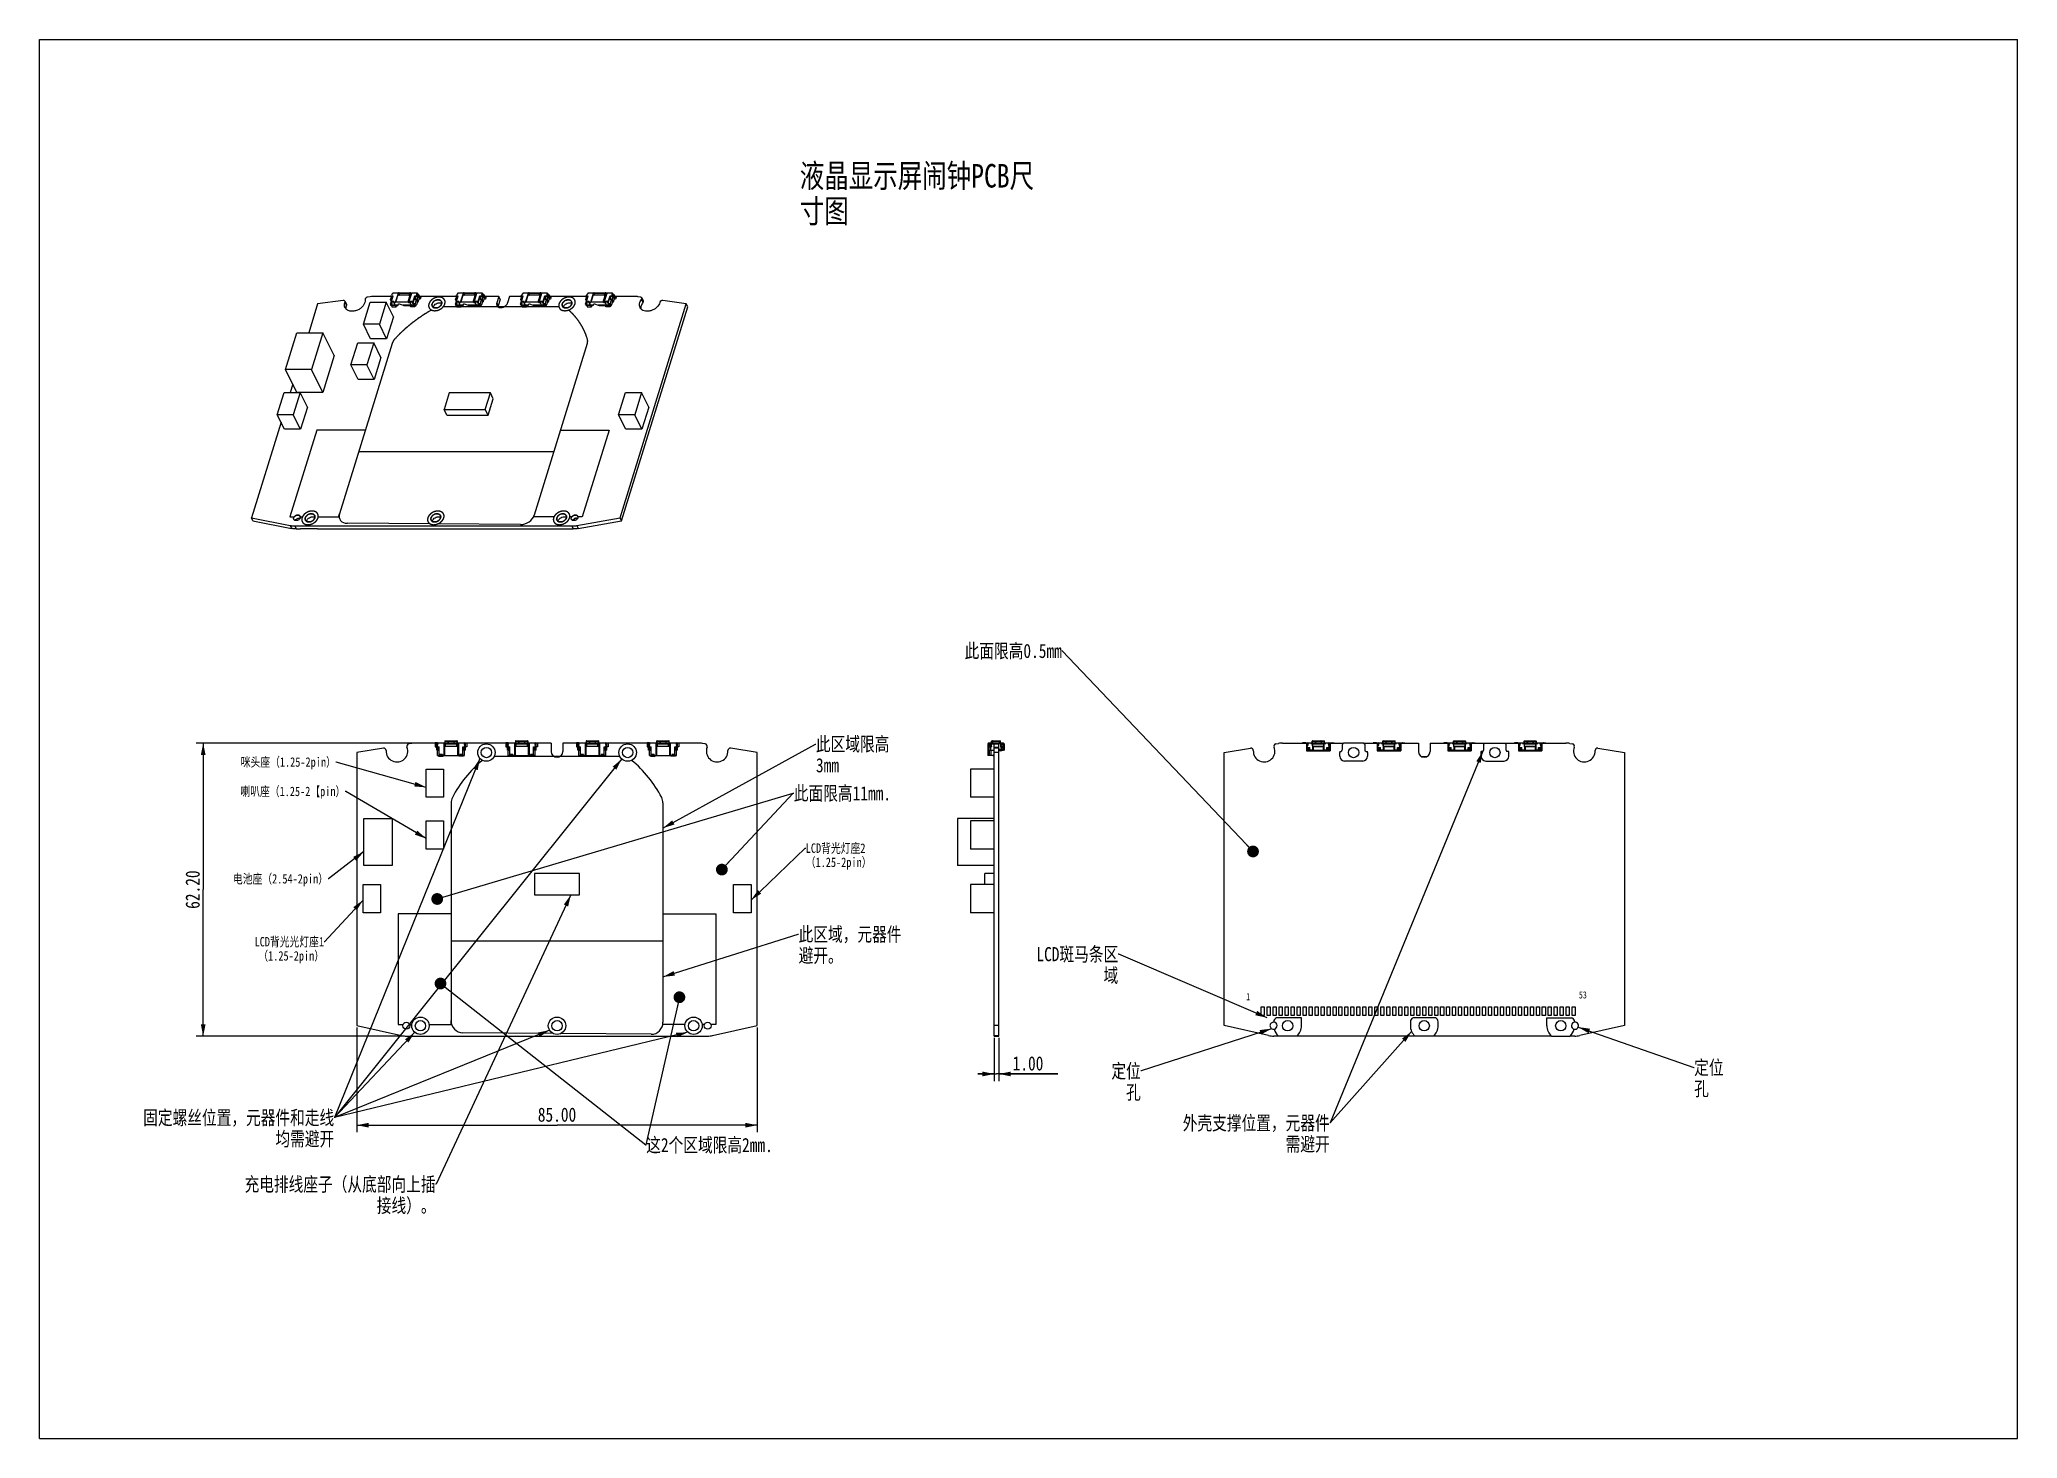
# Model space of a CAD drawing. Header units: millimetres. Extents: x 0 to 420, y 0 to 297.
import ezdxf

# ---------------------------------------------------------------- set-up
doc = ezdxf.new("R2010")
doc.units = ezdxf.units.MM
doc.header["$LTSCALE"] = 23.1
doc.layers.get('0').update_dxf_attribs({"linetype": 'CONTINUOUS'})
doc.styles.get("Standard").update_dxf_attribs({"font": 'txt', "width": 0.8})
doc.dimstyles.new('DIMSTYLE_1', dxfattribs={"dimtxt": 3, "dimasz": 2.5, "dimexe": 1.5, "dimexo": 0.4, "dimgap": 0.75, "dimtad": 1, "dimzin": 0, "dimdsep": 46, "dimtxsty": 'STANDARD', "dimblk": '_FILLED', "dimblk1": '_FILLED', "dimblk2": '_FILLED', "dimcen": 0.09, "dimazin": 0, "dimtp": 0.01, "dimtm": 0.01, "dimtfac": 1, "dimtofl": 0, "dimtmove": 0, "dimatfit": 3, "dimldrblk": '_FILLED', "dimfxl": 1, "dimtolj": 1, "dimtzin": 0, "dimarcsym": 0})
doc.dimstyles.get("Standard").update_dxf_attribs({"dimtxt": 3, "dimasz": 2.5, "dimexe": 1.5, "dimexo": 0.4, "dimtad": 1, "dimzin": 0, "dimdsep": 46, "dimtxsty": 'STANDARD', "dimblk": '_FILLED', "dimblk1": '_FILLED', "dimblk2": '_FILLED', "dimcen": 0.09, "dimazin": 0, "dimtol": 1, "dimtp": 0.01, "dimtm": 0.01, "dimtfac": 1, "dimtofl": 0, "dimtmove": 0, "dimatfit": 3, "dimldrblk": '_FILLED', "dimfxl": 1, "dimtolj": 1, "dimtzin": 0, "dimarcsym": 0})

msp = doc.modelspace()

# ---------------------------------------------------------------- texts
at = {"color": 2, "linetype": 'CONTINUOUS', "line_spacing_factor": 0.9}
for s, insert, char_height, width, attachment_point in [('液晶显示屏闹钟PCB尺寸图', (161.431, 270.585), 5, 52, 1), ('此面限高0.5mm', (217.078, 168.706), 3, 21.6, 3), ('此区域限高3mm', (164.86, 148.932), 3, 19.2, 1), ('咪头座（1.25-2pin）', (62.911, 144.613), 2, 22.4, 3), ('喇叭座（1.25-2【pin）', (64.925, 138.38), 2, 24, 3), ('此面限高11mm.', (160.158, 138.481), 3, 21.6, 1), ('LCD背光灯座2\\P（1.25-2pin）', (162.702, 126.33), 2, 17.6, 1), ('电池座（2.54-2pin）', (61.261, 119.823), 2, 22.4, 3), ('LCD背光光灯座1\\P（1.25-2pin）', (60.413, 106.464), 2, 17.6, 3), ('此区域，元器件避开。', (161.186, 108.545), 3, 24, 1), ('LCD斑马条区域', (229.056, 104.323), 3, 19.2, 3), ('1', (256.207, 94.54), 1.5, 1.2, 1), ('53', (326.862, 94.917), 1.5, 2.4, 1), ('定位孔', (233.843, 79.512), 3, 7.2, 3), ('定位孔', (351.354, 80.252), 3, 7.2, 1), ('固定螺丝位置，元器件和走线均需避开', (62.562, 69.607), 3, 40.8, 3), ('外壳支撑位置，元器件需避开', (273.961, 68.476), 3, 31.2, 3), ('这2个区域限高2mm.', (128.82, 63.801), 3, 26.4, 1), ('充电排线座子（从底部向上插接线）。', (84.093, 55.464), 3, 40.8, 3)]:
    msp.add_mtext(s, dxfattribs=dict(at, insert=insert, char_height=char_height, width=width, attachment_point=attachment_point))

# ---------------------------------------------------------------- blocks, each defined once
blk = doc.blocks.new('_FILLED')
at = {"color": 0, "linetype": 'BYBLOCK'}
blk.add_solid([(0, 0), (-1, 0.2), (-1, -0.2)], dxfattribs=at)
blk = doc.blocks.new('*D0')
at = {"color": 2, "linetype": 'CONTINUOUS'}
for p, q in [((79.4, 147.62), (33.25, 147.62)), ((34.75, 147.62), (34.75, 116.52)), ((34.75, 85.42), (34.75, 116.52)), ((77.53, 85.42), (33.25, 85.42))]:
    blk.add_line(p, q, dxfattribs=at)
at = {"color": 2, "linetype": 'CONTINUOUS', "xscale": 2.5, "yscale": 2.5, "zscale": 2.5}
for p, rotation in [((34.75, 147.62), 90), ((34.75, 85.42), 270)]:
    blk.add_blockref('_FILLED', p, dxfattribs=dict(at, rotation=rotation))
at = {"color": 2, "linetype": 'CONTINUOUS', "insert": (31, 116.52), "char_height": 3, "width": 12, "attachment_point": 2, "rotation": 90, "line_spacing_factor": 0.9}
blk.add_mtext('62.20', dxfattribs=at)
blk = doc.blocks.new('*D1')
at = {"color": 2, "linetype": 'CONTINUOUS'}
for p, q in [((202.72, 85.02), (202.72, 75.88)), ((203.72, 85.02), (203.72, 75.88)), ((202.72, 77.38), (199.22, 77.38)), ((199.22, 77.38), (203.22, 77.38)), ((216.23, 77.38), (203.22, 77.38)), ((203.72, 77.38), (216.23, 77.38))]:
    blk.add_line(p, q, dxfattribs=at)
at = {"color": 2, "linetype": 'CONTINUOUS', "xscale": 2.5, "yscale": 2.5, "zscale": 2.5}
blk.add_blockref('_FILLED', (202.72, 77.38), dxfattribs=at)
at = {"color": 2, "linetype": 'CONTINUOUS', "xscale": 2.5, "yscale": 2.5, "zscale": 2.5, "rotation": 180}
blk.add_blockref('_FILLED', (203.72, 77.38), dxfattribs=at)
at = {"color": 2, "linetype": 'CONTINUOUS', "insert": (206.63, 81.13), "char_height": 3, "width": 9.6, "attachment_point": 1, "line_spacing_factor": 0.9}
blk.add_mtext('1.00', dxfattribs=at)
blk = doc.blocks.new('*D2')
at = {"color": 2, "linetype": 'CONTINUOUS'}
for p, q in [((67.38, 87.24), (67.38, 65)), ((152.38, 87.24), (152.38, 65)), ((67.38, 66.5), (109.88, 66.5)), ((152.38, 66.5), (109.88, 66.5))]:
    blk.add_line(p, q, dxfattribs=at)
at = {"color": 2, "linetype": 'CONTINUOUS', "xscale": 2.5, "yscale": 2.5, "zscale": 2.5, "rotation": 180}
blk.add_blockref('_FILLED', (67.38, 66.5), dxfattribs=at)
at = {"color": 2, "linetype": 'CONTINUOUS', "xscale": 2.5, "yscale": 2.5, "zscale": 2.5}
blk.add_blockref('_FILLED', (152.38, 66.5), dxfattribs=at)
at = {"color": 2, "linetype": 'CONTINUOUS', "insert": (109.88, 70.25), "char_height": 3, "width": 12, "attachment_point": 2, "line_spacing_factor": 0.9}
blk.add_mtext('85.00', dxfattribs=at)

# ---------------------------------------------------------------- dimensions: what is measured, and where the dimension line sits
at = {"color": 2, "linetype": 'CONTINUOUS'}
dim = msp.add_linear_dim(base=(34.749, 85.422), p1=(79.802, 147.622), p2=(77.932, 85.422), angle=270, dimstyle='DIMSTYLE_1', dxfattribs=at)
dim.commit()
dim.dimension.update_dxf_attribs({"geometry": '*D0', "text_midpoint": (34.749, 116.522), "dimtype": 160})
for base, p1, p2, picture, middle in [((152.384, 66.501), (67.384, 87.639), (152.384, 87.639), '*D2', (109.809, 66.501)), ((203.719, 77.382), (202.719, 85.422), (203.719, 85.422), '*D1', (211.726, 77.382))]:
    dim = msp.add_linear_dim(base=base, p1=p1, p2=p2, dimstyle='DIMSTYLE_1', dxfattribs=at)
    dim.commit()
    dim.dimension.update_dxf_attribs({"geometry": picture, "text_midpoint": middle, "dimtype": 160})

# ---------------------------------------------------------------- linework, layer by layer
at = {"color": 7, "linetype": 'CONTINUOUS'}
for p, q in [((0, 0), (0, 297)), ((0, 297), (420, 297)), ((420, 0), (420, 297)), ((59.033, 240.867), (57.147, 234.762)), ((64.439, 241.607), (59.033, 240.867)), ((64.845, 241.441), (65.15, 240.819)), ((68.768, 236.547), (70.22, 241.247)), ((70.179, 242.393), (69.628, 242.317)), ((70.22, 241.247), (73.628, 241.247)), ((74.746, 242.447), (70.959, 242.447)), ((73.628, 241.247), (72.176, 236.547)), ((75.153, 238.139), (73.628, 241.247)), ((74.49, 240.814), (74.852, 241.986)), ((74.706, 241.032), (74.49, 240.814)), ((74.49, 240.814), (74.597, 240.597)), ((74.541, 241.78), (74.71, 242.329)), ((74.684, 241.443), (74.548, 241.721)), ((74.672, 241.961), (74.552, 241.801)), ((74.691, 241.398), (74.643, 241.242)), ((74.643, 241.242), (74.792, 240.937)), ((75.195, 241.242), (74.643, 241.242)), ((74.645, 241.156), (74.66, 241.206)), ((74.645, 241.156), (74.706, 241.032)), ((74.645, 241.156), (74.685, 241.156)), ((74.67, 240.532), (74.82, 240.532)), ((74.678, 242.605), (74.714, 242.723)), ((74.679, 242.583), (74.765, 242.408)), ((74.738, 241.616), (74.686, 241.721)), ((74.687, 241.741), (74.807, 241.901)), ((75.244, 241.398), (74.691, 241.398)), ((74.792, 240.937), (74.699, 240.751)), ((74.699, 240.751), (74.782, 240.583)), ((74.702, 240.759), (74.791, 240.938)), ((74.712, 242.566), (75.08, 242.566)), ((74.837, 242.898), (74.714, 242.723)), ((74.72, 241.398), (75.08, 242.566)), ((74.721, 242.349), (74.841, 242.509)), ((74.732, 242.087), (74.853, 242.478)), ((75.591, 240.518), (74.854, 240.518)), ((74.858, 242.522), (74.993, 242.462)), ((74.867, 242.027), (74.988, 242.419)), ((74.928, 243.115), (74.899, 243.021)), ((74.928, 243.115), (75.066, 243.115)), ((74.929, 242.228), (74.997, 242.296)), ((75.037, 243.199), (75.011, 243.115)), ((75.102, 243.232), (76.115, 243.232)), ((75.244, 241.398), (75.195, 241.242)), ((75.519, 240.583), (75.195, 241.242)), ((75.289, 241.305), (75.243, 241.156)), ((75.243, 241.156), (75.518, 240.597)), ((75.243, 241.156), (75.52, 241.156)), ((75.289, 241.305), (75.244, 241.398)), ((76.125, 243.115), (75.52, 241.156)), ((75.612, 241.25), (75.52, 241.156)), ((75.591, 240.532), (76.052, 240.532)), ((76.217, 243.208), (75.612, 241.25)), ((78.191, 241.25), (75.612, 241.25)), ((76.052, 240.532), (76.053, 240.532)), ((76.067, 240.541), (76.058, 240.535)), ((76.079, 243.115), (76.125, 243.115)), ((76.1, 240.597), (76.261, 240.892)), ((76.125, 243.115), (76.217, 243.208)), ((76.151, 240.645), (76.184, 240.752)), ((76.355, 243.208), (76.21, 242.738)), ((78.513, 242.738), (76.21, 242.738)), ((76.355, 243.208), (76.217, 243.208)), ((76.298, 242.738), (76.305, 242.762)), ((76.405, 243.138), (76.302, 242.806)), ((76.304, 242.762), (76.316, 242.738)), ((76.355, 243.208), (76.386, 243.146)), ((76.382, 240.908), (77.192, 240.597)), ((76.389, 243.139), (76.405, 243.139)), ((76.466, 243.213), (78.676, 243.213)), ((77.51, 240.532), (78.964, 240.532)), ((78.796, 243.208), (78.191, 241.25)), ((78.375, 241.156), (78.191, 241.25)), ((78.98, 243.115), (78.375, 241.156)), ((78.375, 241.156), (78.645, 241.156)), ((78.658, 243.208), (78.513, 242.738)), ((78.513, 242.806), (78.615, 243.138)), ((78.652, 241.398), (78.603, 241.242)), ((78.603, 241.242), (78.927, 240.583)), ((79.156, 241.242), (78.603, 241.242)), ((79.204, 241.398), (78.652, 241.398)), ((78.796, 243.208), (78.658, 243.208)), ((78.796, 243.208), (78.98, 243.115)), ((78.998, 243.199), (78.972, 243.118)), ((78.98, 243.115), (79.026, 243.115)), ((79.736, 240.518), (78.999, 240.518)), ((79.063, 243.232), (80.076, 243.232)), ((79.204, 241.398), (79.156, 241.242)), ((79.305, 240.937), (79.156, 241.242)), ((79.25, 241.305), (79.204, 241.398)), ((79.25, 241.305), (79.204, 241.156)), ((79.204, 241.156), (79.308, 240.945)), ((79.204, 241.156), (79.25, 241.156)), ((79.25, 241.156), (79.686, 242.566)), ((79.311, 241.032), (79.25, 241.156)), ((79.308, 240.945), (79.305, 240.937)), ((79.581, 240.751), (79.305, 240.937)), ((79.308, 240.945), (79.583, 240.759)), ((79.311, 241.032), (79.747, 242.442)), ((79.74, 240.814), (79.311, 241.032)), ((79.583, 240.759), (79.581, 240.751)), ((79.663, 240.583), (79.581, 240.751)), ((79.583, 240.759), (79.663, 240.597)), ((79.793, 242.419), (79.672, 242.027)), ((79.747, 242.442), (79.686, 242.566)), ((79.686, 242.566), (80.054, 242.566)), ((79.73, 241.901), (80.007, 241.741)), ((79.735, 240.532), (79.92, 240.532)), ((79.74, 240.814), (80.023, 241.729)), ((79.847, 240.597), (79.74, 240.814)), ((79.747, 242.442), (79.793, 242.418)), ((79.87, 242.478), (79.748, 242.087)), ((80.084, 241.801), (79.807, 241.961)), ((79.89, 242.51), (79.814, 242.45)), ((79.976, 242.509), (80.253, 242.349)), ((80.222, 241.327), (80.011, 240.645)), ((80.026, 241.725), (80.028, 241.721)), ((80.028, 241.721), (80.219, 241.331)), ((80.039, 243.115), (80.178, 243.115)), ((80.112, 242.605), (80.149, 242.723)), ((80.149, 242.723), (80.134, 242.898)), ((80.178, 243.115), (80.149, 243.021)), ((80.149, 242.723), (80.316, 242.381)), ((80.166, 241.721), (80.358, 241.331)), ((80.389, 242.684), (80.178, 243.115)), ((80.198, 243.17), (80.32, 242.921)), ((80.382, 241.31), (80.244, 241.31)), ((80.297, 242.318), (80.316, 242.381)), ((80.302, 242.556), (80.316, 242.381)), ((80.395, 242.702), (80.312, 242.435)), ((80.349, 242.241), (80.336, 242.27)), ((80.393, 242.867), (80.357, 242.75)), ((80.465, 242.847), (80.378, 242.739)), ((80.412, 241.347), (80.716, 242.329)), ((80.533, 242.702), (80.416, 242.324)), ((80.528, 242.791), (80.711, 242.418)), ((88.562, 242.447), (80.711, 242.447)), ((88.306, 240.814), (88.668, 241.986)), ((88.522, 241.032), (88.306, 240.814)), ((88.306, 240.814), (88.413, 240.597)), ((88.357, 241.78), (88.526, 242.329)), ((88.5, 241.443), (88.364, 241.721)), ((88.488, 241.961), (88.368, 241.801)), ((88.507, 241.398), (88.458, 241.242)), ((88.458, 241.242), (88.608, 240.937)), ((89.011, 241.242), (88.458, 241.242)), ((88.461, 241.156), (88.476, 241.206)), ((88.461, 241.156), (88.522, 241.032)), ((88.461, 241.156), (88.5, 241.156)), ((88.485, 240.532), (88.635, 240.532)), ((88.494, 242.605), (88.53, 242.723)), ((88.495, 242.583), (88.581, 242.408)), ((88.554, 241.616), (88.502, 241.721)), ((88.503, 241.741), (88.623, 241.901)), ((89.06, 241.398), (88.507, 241.398)), ((88.608, 240.937), (88.515, 240.751)), ((88.515, 240.751), (88.598, 240.583)), ((88.518, 240.759), (88.607, 240.938)), ((88.528, 242.566), (88.896, 242.566)), ((88.653, 242.898), (88.53, 242.723)), ((88.535, 241.398), (88.896, 242.566)), ((88.537, 242.349), (88.657, 242.509)), ((88.548, 242.087), (88.669, 242.478)), ((89.407, 240.518), (88.67, 240.518)), ((88.674, 242.522), (88.809, 242.462)), ((88.683, 242.027), (88.804, 242.419)), ((88.743, 243.115), (88.715, 243.021)), ((88.743, 243.115), (88.882, 243.115)), ((88.745, 242.228), (88.813, 242.296)), ((88.853, 243.199), (88.827, 243.115)), ((88.918, 243.232), (89.931, 243.232)), ((89.06, 241.398), (89.011, 241.242)), ((89.334, 240.583), (89.011, 241.242)), ((89.105, 241.305), (89.059, 241.156)), ((89.059, 241.156), (89.334, 240.597)), ((89.059, 241.156), (89.336, 241.156)), ((89.105, 241.305), (89.06, 241.398)), ((89.941, 243.115), (89.336, 241.156)), ((89.428, 241.25), (89.336, 241.156)), ((89.406, 240.532), (89.868, 240.532)), ((90.033, 243.208), (89.428, 241.25)), ((92.007, 241.25), (89.428, 241.25)), ((89.868, 240.532), (89.869, 240.532)), ((89.883, 240.541), (89.874, 240.535)), ((89.895, 243.115), (89.941, 243.115)), ((89.915, 240.597), (90.077, 240.892)), ((89.941, 243.115), (90.033, 243.208)), ((89.967, 240.645), (90, 240.752)), ((90.171, 243.208), (90.026, 242.738)), ((92.329, 242.738), (90.026, 242.738)), ((90.171, 243.208), (90.033, 243.208)), ((90.114, 242.738), (90.121, 242.762)), ((90.221, 243.138), (90.118, 242.806)), ((90.12, 242.762), (90.132, 242.738)), ((90.171, 243.208), (90.202, 243.146)), ((90.198, 240.908), (91.008, 240.597)), ((90.205, 243.139), (90.221, 243.139)), ((90.282, 243.213), (92.492, 243.213)), ((91.326, 240.532), (92.78, 240.532)), ((92.612, 243.208), (92.007, 241.25)), ((92.191, 241.156), (92.007, 241.25)), ((92.796, 243.115), (92.191, 241.156)), ((92.191, 241.156), (92.461, 241.156)), ((92.474, 243.208), (92.329, 242.738)), ((92.329, 242.806), (92.431, 243.138)), ((92.467, 241.398), (92.419, 241.242)), ((92.419, 241.242), (92.742, 240.583)), ((92.972, 241.242), (92.419, 241.242)), ((93.02, 241.398), (92.467, 241.398)), ((92.612, 243.208), (92.474, 243.208)), ((92.612, 243.208), (92.796, 243.115)), ((92.813, 243.199), (92.788, 243.118)), ((92.796, 243.115), (92.842, 243.115)), ((93.552, 240.518), (92.815, 240.518)), ((92.878, 243.232), (93.892, 243.232)), ((93.02, 241.398), (92.972, 241.242)), ((93.121, 240.937), (92.972, 241.242)), ((93.066, 241.305), (93.02, 241.398)), ((93.066, 241.305), (93.02, 241.156)), ((93.02, 241.156), (93.124, 240.945)), ((93.02, 241.156), (93.066, 241.156)), ((93.066, 241.156), (93.502, 242.566)), ((93.127, 241.032), (93.066, 241.156)), ((93.124, 240.945), (93.121, 240.937)), ((93.397, 240.751), (93.121, 240.937)), ((93.124, 240.945), (93.399, 240.759)), ((93.127, 241.032), (93.563, 242.442)), ((93.556, 240.814), (93.127, 241.032)), ((93.399, 240.759), (93.397, 240.751)), ((93.479, 240.583), (93.397, 240.751)), ((93.399, 240.759), (93.479, 240.597)), ((93.609, 242.419), (93.488, 242.027)), ((93.563, 242.442), (93.502, 242.566)), ((93.502, 242.566), (93.87, 242.566)), ((93.546, 241.901), (93.823, 241.741)), ((93.551, 240.532), (93.735, 240.532)), ((93.556, 240.814), (93.839, 241.729)), ((93.663, 240.597), (93.556, 240.814)), ((93.563, 242.442), (93.609, 242.418)), ((93.685, 242.478), (93.564, 242.087)), ((93.9, 241.801), (93.623, 241.961)), ((93.706, 242.51), (93.63, 242.45)), ((93.792, 242.509), (94.069, 242.349)), ((94.038, 241.327), (93.827, 240.645)), ((93.842, 241.725), (93.844, 241.721)), ((93.844, 241.721), (94.035, 241.331)), ((93.855, 243.115), (93.993, 243.115)), ((93.928, 242.605), (93.965, 242.723)), ((93.965, 242.723), (93.95, 242.898)), ((93.993, 243.115), (93.965, 243.021)), ((93.965, 242.723), (94.132, 242.381)), ((93.982, 241.721), (94.173, 241.331)), ((94.205, 242.684), (93.993, 243.115)), ((94.014, 243.17), (94.136, 242.921)), ((94.198, 241.31), (94.06, 241.31)), ((94.113, 242.318), (94.132, 242.381)), ((94.118, 242.556), (94.132, 242.381)), ((94.21, 242.702), (94.128, 242.435)), ((94.165, 242.241), (94.152, 242.27)), ((94.209, 242.867), (94.172, 242.75)), ((94.281, 242.847), (94.193, 242.739)), ((94.228, 241.347), (94.532, 242.329)), ((94.349, 242.702), (94.232, 242.324)), ((94.344, 242.791), (94.527, 242.418)), ((97.515, 242.447), (94.527, 242.447)), ((97.515, 242.447), (97.092, 241.076)), ((97.82, 241.825), (97.397, 240.455)), ((97.82, 241.825), (97.515, 242.447)), ((99.818, 242.447), (99.394, 241.076)), ((102.378, 242.447), (99.818, 242.447)), ((102.122, 240.814), (102.484, 241.986)), ((102.338, 241.032), (102.122, 240.814)), ((102.122, 240.814), (102.229, 240.597)), ((102.173, 241.78), (102.342, 242.329)), ((102.316, 241.443), (102.18, 241.721)), ((102.304, 241.961), (102.183, 241.801)), ((102.323, 241.398), (102.274, 241.242)), ((102.827, 241.242), (102.274, 241.242)), ((102.274, 241.242), (102.424, 240.937)), ((102.277, 241.156), (102.292, 241.206)), ((102.277, 241.156), (102.338, 241.032)), ((102.277, 241.156), (102.316, 241.156)), ((102.301, 240.532), (102.451, 240.532)), ((102.31, 242.605), (102.346, 242.723)), ((102.311, 242.583), (102.397, 242.408)), ((102.37, 241.616), (102.318, 241.721)), ((102.319, 241.741), (102.439, 241.901)), ((102.875, 241.398), (102.323, 241.398)), ((102.424, 240.937), (102.331, 240.751)), ((102.331, 240.751), (102.414, 240.583)), ((102.334, 240.759), (102.423, 240.938)), ((102.344, 242.566), (102.712, 242.566)), ((102.469, 242.898), (102.346, 242.723)), ((102.351, 241.398), (102.712, 242.566)), ((102.353, 242.349), (102.473, 242.509)), ((102.364, 242.087), (102.485, 242.478)), ((103.223, 240.518), (102.486, 240.518)), ((102.489, 242.522), (102.625, 242.462)), ((102.499, 242.027), (102.62, 242.419)), ((102.559, 243.115), (102.531, 243.021)), ((102.559, 243.115), (102.698, 243.115)), ((102.561, 242.228), (102.629, 242.296)), ((102.669, 243.199), (102.643, 243.115)), ((102.734, 243.232), (103.747, 243.232)), ((102.875, 241.398), (102.827, 241.242)), ((103.15, 240.583), (102.827, 241.242)), ((102.921, 241.305), (102.875, 241.398)), ((102.921, 241.305), (102.875, 241.156)), ((102.875, 241.156), (103.152, 241.156)), ((102.875, 241.156), (103.15, 240.597)), ((103.757, 243.115), (103.152, 241.156)), ((103.244, 241.25), (103.152, 241.156)), ((103.222, 240.532), (103.684, 240.532)), ((103.849, 243.208), (103.244, 241.25)), ((105.823, 241.25), (103.244, 241.25)), ((103.684, 240.532), (103.685, 240.532)), ((103.699, 240.541), (103.69, 240.535)), ((103.711, 243.115), (103.757, 243.115)), ((103.731, 240.597), (103.893, 240.892)), ((103.757, 243.115), (103.849, 243.208)), ((103.783, 240.645), (103.816, 240.752)), ((103.987, 243.208), (103.842, 242.738)), ((106.145, 242.738), (103.842, 242.738)), ((103.987, 243.208), (103.849, 243.208)), ((103.929, 242.738), (103.937, 242.762)), ((104.036, 243.138), (103.934, 242.806)), ((103.936, 242.762), (103.948, 242.738)), ((103.987, 243.208), (104.018, 243.146)), ((104.014, 240.908), (104.824, 240.597)), ((104.021, 243.139), (104.036, 243.139)), ((104.098, 243.213), (106.308, 243.213)), ((105.142, 240.532), (106.596, 240.532)), ((106.428, 243.208), (105.823, 241.25)), ((106.007, 241.156), (105.823, 241.25)), ((106.612, 243.115), (106.007, 241.156)), ((106.007, 241.156), (106.277, 241.156)), ((106.144, 242.806), (106.247, 243.138)), ((106.29, 243.208), (106.145, 242.738)), ((106.283, 241.398), (106.235, 241.242)), ((106.788, 241.242), (106.235, 241.242)), ((106.235, 241.242), (106.558, 240.583)), ((106.836, 241.398), (106.283, 241.398)), ((106.428, 243.208), (106.29, 243.208)), ((106.428, 243.208), (106.612, 243.115)), ((106.629, 243.199), (106.604, 243.118)), ((106.612, 243.115), (106.658, 243.115)), ((107.368, 240.518), (106.631, 240.518)), ((106.694, 243.232), (107.708, 243.232)), ((106.836, 241.398), (106.788, 241.242)), ((106.937, 240.937), (106.788, 241.242)), ((106.882, 241.305), (106.836, 241.398)), ((106.882, 241.305), (106.836, 241.156)), ((106.836, 241.156), (106.882, 241.156)), ((106.836, 241.156), (106.939, 240.945)), ((106.882, 241.156), (107.318, 242.566)), ((106.943, 241.032), (106.882, 241.156)), ((106.939, 240.945), (106.937, 240.937)), ((107.213, 240.751), (106.937, 240.937)), ((106.939, 240.945), (107.215, 240.759)), ((106.943, 241.032), (107.379, 242.442)), ((107.372, 240.814), (106.943, 241.032)), ((107.215, 240.759), (107.213, 240.751)), ((107.295, 240.583), (107.213, 240.751)), ((107.215, 240.759), (107.295, 240.597)), ((107.425, 242.419), (107.304, 242.027)), ((107.318, 242.566), (107.686, 242.566)), ((107.379, 242.442), (107.318, 242.566)), ((107.362, 241.901), (107.639, 241.741)), ((107.367, 240.532), (107.551, 240.532)), ((107.372, 240.814), (107.655, 241.729)), ((107.479, 240.597), (107.372, 240.814)), ((107.379, 242.442), (107.425, 242.418)), ((107.501, 242.478), (107.38, 242.087)), ((107.716, 241.801), (107.439, 241.961)), ((107.522, 242.51), (107.446, 242.45)), ((107.608, 242.509), (107.885, 242.349)), ((107.854, 241.327), (107.643, 240.645)), ((107.658, 241.725), (107.66, 241.721)), ((107.66, 241.721), (107.851, 241.331)), ((107.671, 243.115), (107.809, 243.115)), ((107.744, 242.605), (107.78, 242.723)), ((107.78, 242.723), (107.766, 242.898)), ((107.78, 242.723), (107.948, 242.381)), ((107.809, 243.115), (107.781, 243.021)), ((107.798, 241.721), (107.989, 241.331)), ((108.021, 242.684), (107.809, 243.115)), ((107.83, 243.17), (107.952, 242.921)), ((108.014, 241.31), (107.875, 241.31)), ((107.929, 242.318), (107.948, 242.381)), ((107.934, 242.556), (107.948, 242.381)), ((108.026, 242.702), (107.944, 242.435)), ((107.981, 242.241), (107.968, 242.27)), ((108.025, 242.867), (107.988, 242.75)), ((108.097, 242.847), (108.009, 242.739)), ((108.044, 241.347), (108.348, 242.329)), ((108.165, 242.702), (108.048, 242.324)), ((108.16, 242.791), (108.343, 242.418)), ((116.194, 242.447), (108.343, 242.447)), ((115.938, 240.814), (116.3, 241.986)), ((116.153, 241.032), (115.938, 240.814)), ((115.938, 240.814), (116.045, 240.597)), ((115.989, 241.78), (116.158, 242.329)), ((116.132, 241.443), (115.996, 241.721)), ((116.12, 241.961), (115.999, 241.801)), ((116.139, 241.398), (116.09, 241.242)), ((116.643, 241.242), (116.09, 241.242)), ((116.09, 241.242), (116.24, 240.937)), ((116.092, 241.156), (116.108, 241.206)), ((116.092, 241.156), (116.132, 241.156)), ((116.092, 241.156), (116.153, 241.032)), ((116.117, 240.532), (116.267, 240.532)), ((116.126, 242.605), (116.162, 242.723)), ((116.127, 242.583), (116.213, 242.408)), ((116.185, 241.616), (116.134, 241.721)), ((116.135, 241.741), (116.255, 241.901)), ((116.691, 241.398), (116.139, 241.398)), ((116.24, 240.937), (116.147, 240.751)), ((116.147, 240.751), (116.229, 240.583)), ((116.149, 240.759), (116.239, 240.938)), ((116.16, 242.566), (116.528, 242.566)), ((116.285, 242.898), (116.162, 242.723)), ((116.167, 241.398), (116.528, 242.566)), ((116.169, 242.349), (116.289, 242.509)), ((116.18, 242.087), (116.301, 242.478)), ((117.039, 240.518), (116.302, 240.518)), ((116.305, 242.522), (116.441, 242.462)), ((116.315, 242.027), (116.436, 242.419)), ((116.375, 243.115), (116.346, 243.021)), ((116.375, 243.115), (116.513, 243.115)), ((116.377, 242.228), (116.445, 242.296)), ((116.485, 243.199), (116.458, 243.115)), ((116.55, 243.232), (117.563, 243.232)), ((116.691, 241.398), (116.643, 241.242)), ((116.966, 240.583), (116.643, 241.242)), ((116.737, 241.305), (116.691, 241.398)), ((116.737, 241.305), (116.691, 241.156)), ((116.691, 241.156), (116.967, 241.156)), ((116.691, 241.156), (116.966, 240.597)), ((117.573, 243.115), (116.967, 241.156)), ((117.06, 241.25), (116.967, 241.156)), ((117.038, 240.532), (117.5, 240.532)), ((117.665, 243.208), (117.06, 241.25)), ((119.639, 241.25), (117.06, 241.25)), ((117.5, 240.532), (117.501, 240.532)), ((117.515, 240.541), (117.506, 240.535)), ((117.527, 243.115), (117.573, 243.115)), ((117.547, 240.597), (117.709, 240.892)), ((117.573, 243.115), (117.665, 243.208)), ((117.599, 240.645), (117.632, 240.752)), ((117.803, 243.208), (117.658, 242.738)), ((119.961, 242.738), (117.658, 242.738)), ((117.803, 243.208), (117.665, 243.208)), ((117.745, 242.738), (117.753, 242.762)), ((117.852, 243.138), (117.75, 242.806)), ((117.752, 242.762), (117.764, 242.738)), ((117.803, 243.208), (117.834, 243.146)), ((117.83, 240.908), (118.64, 240.597)), ((117.837, 243.139), (117.852, 243.139)), ((117.913, 243.213), (120.124, 243.213)), ((118.958, 240.532), (120.412, 240.532)), ((120.244, 243.208), (119.639, 241.25)), ((119.823, 241.156), (119.639, 241.25)), ((120.428, 243.115), (119.823, 241.156)), ((119.823, 241.156), (120.093, 241.156)), ((119.96, 242.806), (120.063, 243.138)), ((120.106, 243.208), (119.961, 242.738)), ((120.099, 241.398), (120.051, 241.242)), ((120.603, 241.242), (120.051, 241.242)), ((120.051, 241.242), (120.374, 240.583)), ((120.652, 241.398), (120.099, 241.398)), ((120.244, 243.208), (120.106, 243.208)), ((120.244, 243.208), (120.428, 243.115)), ((120.445, 243.199), (120.42, 243.118)), ((120.428, 243.115), (120.474, 243.115)), ((121.184, 240.518), (120.447, 240.518)), ((120.51, 243.232), (121.523, 243.232)), ((120.652, 241.398), (120.603, 241.242)), ((120.753, 240.937), (120.603, 241.242)), ((120.698, 241.305), (120.652, 241.398)), ((120.698, 241.305), (120.652, 241.156)), ((120.652, 241.156), (120.698, 241.156)), ((120.652, 241.156), (120.755, 240.945)), ((120.698, 241.156), (121.133, 242.566)), ((120.759, 241.032), (120.698, 241.156)), ((120.755, 240.945), (120.753, 240.937)), ((121.029, 240.751), (120.753, 240.937)), ((120.755, 240.945), (121.031, 240.759)), ((120.759, 241.032), (121.195, 242.442)), ((121.188, 240.814), (120.759, 241.032)), ((121.031, 240.759), (121.029, 240.751)), ((121.111, 240.583), (121.029, 240.751)), ((121.031, 240.759), (121.11, 240.597)), ((121.241, 242.419), (121.12, 242.027)), ((121.133, 242.566), (121.502, 242.566)), ((121.195, 242.442), (121.133, 242.566)), ((121.178, 241.901), (121.455, 241.741)), ((121.183, 240.532), (121.367, 240.532)), ((121.188, 240.814), (121.471, 241.729)), ((121.295, 240.597), (121.188, 240.814)), ((121.195, 242.442), (121.241, 242.418)), ((121.317, 242.478), (121.196, 242.087)), ((121.532, 241.801), (121.255, 241.961)), ((121.338, 242.51), (121.262, 242.45)), ((121.424, 242.509), (121.701, 242.349)), ((121.67, 241.327), (121.459, 240.645)), ((121.474, 241.725), (121.476, 241.721)), ((121.476, 241.721), (121.667, 241.331)), ((121.487, 243.115), (121.625, 243.115)), ((121.56, 242.605), (121.596, 242.723)), ((121.596, 242.723), (121.582, 242.898)), ((121.596, 242.723), (121.764, 242.381)), ((121.625, 243.115), (121.597, 243.021)), ((121.614, 241.721), (121.805, 241.331)), ((121.837, 242.684), (121.625, 243.115)), ((121.646, 243.17), (121.768, 242.921)), ((121.83, 241.31), (121.691, 241.31)), ((121.745, 242.318), (121.764, 242.381)), ((121.75, 242.556), (121.764, 242.381)), ((121.842, 242.702), (121.76, 242.435)), ((121.797, 242.241), (121.783, 242.27)), ((121.841, 242.867), (121.804, 242.75)), ((121.913, 242.847), (121.825, 242.739)), ((121.86, 241.347), (122.163, 242.329)), ((121.98, 242.702), (121.864, 242.324)), ((121.976, 242.791), (122.159, 242.418)), ((126.375, 242.447), (122.159, 242.447)), ((123.292, 195.461), (137.324, 240.867)), ((123.597, 194.839), (137.629, 240.245)), ((127.625, 242.317), (127.121, 242.393)), ((127.878, 242.151), (128.183, 241.53)), ((137.324, 240.867), (132.376, 241.607)), ((137.629, 240.245), (137.324, 240.867)), ((70.293, 233.439), (68.768, 236.547)), ((72.176, 236.547), (68.768, 236.547)), ((73.701, 233.439), (72.176, 236.547)), ((75.153, 238.139), (73.701, 233.439)), ((52.23, 226.929), (54.651, 234.762)), ((54.651, 234.762), (60.177, 234.762)), ((60.177, 234.762), (57.756, 226.929)), ((62.556, 229.914), (60.177, 234.762)), ((66.105, 227.93), (67.557, 232.63)), ((67.557, 232.63), (70.965, 232.63)), ((70.965, 232.63), (69.513, 227.93)), ((73.701, 233.439), (70.293, 233.439)), ((72.49, 229.522), (70.965, 232.63)), ((54.609, 222.08), (52.23, 226.929)), ((57.756, 226.929), (52.23, 226.929)), ((60.136, 222.08), (57.756, 226.929)), ((62.556, 229.914), (60.136, 222.08)), ((67.63, 224.822), (66.105, 227.93)), ((69.513, 227.93), (66.105, 227.93)), ((71.038, 224.822), (69.513, 227.93)), ((72.49, 229.522), (71.038, 224.822)), ((53.762, 223.808), (53.22, 222.055)), ((71.038, 224.822), (67.63, 224.822)), ((50.479, 217.355), (51.932, 222.055)), ((51.932, 222.055), (55.34, 222.055)), ((55.34, 222.055), (53.887, 217.355)), ((60.136, 222.08), (54.609, 222.08)), ((56.865, 218.947), (55.34, 222.055)), ((56.865, 218.947), (55.413, 214.247)), ((86.976, 221.992), (85.887, 218.467)), ((86.497, 217.224), (85.887, 218.467)), ((85.887, 218.467), (94.637, 218.467)), ((95.726, 221.992), (86.976, 221.992)), ((94.637, 218.467), (95.726, 221.992)), ((95.247, 217.224), (94.637, 218.467)), ((95.247, 217.224), (96.336, 220.749)), ((96.336, 220.749), (95.726, 221.992)), ((122.967, 217.355), (124.419, 222.055)), ((124.419, 222.055), (127.827, 222.055)), ((127.827, 222.055), (126.375, 217.355)), ((129.352, 218.947), (127.827, 222.055)), ((129.352, 218.947), (127.9, 214.247)), ((51.27, 215.744), (45.002, 195.461)), ((52.005, 214.247), (50.479, 217.355)), ((53.887, 217.355), (50.479, 217.355)), ((55.413, 214.247), (52.005, 214.247)), ((55.413, 214.247), (53.887, 217.355)), ((86.497, 217.224), (95.247, 217.224)), ((126.375, 217.355), (122.967, 217.355)), ((124.492, 214.247), (122.967, 217.355)), ((127.9, 214.247), (124.492, 214.247)), ((127.9, 214.247), (126.375, 217.355)), ((45.307, 194.839), (45.002, 195.461)), ((45.002, 195.461), (53.212, 193.817)), ((45.307, 194.839), (53.517, 193.195)), ((54.18, 193.724), (113.04, 193.724)), ((114.066, 193.817), (123.292, 195.461)), ((114.371, 193.195), (123.597, 194.839)), ((123.597, 194.839), (123.292, 195.461)), ((54.485, 193.102), (55.399, 193.102)), ((59.01, 193.102), (82.11, 193.102)), ((85.721, 193.102), (108.821, 193.102)), ((112.431, 193.102), (113.345, 193.102)), ((78.973, 147.553), (78.401, 147.457)), ((84.402, 147.622), (79.802, 147.622)), ((84.334, 146.118), (84.334, 147.472)), ((84.509, 147.245), (84.434, 147.022)), ((84.434, 146.872), (84.434, 147.022)), ((84.515, 147.518), (84.456, 147.656)), ((84.484, 147.172), (84.484, 147.472)), ((84.534, 147.403), (84.534, 147.672)), ((84.534, 147.672), (90.184, 147.672)), ((84.534, 147.522), (84.684, 147.522)), ((84.584, 147.672), (84.584, 147.522)), ((85.784, 147.522), (86.171, 147.522)), ((85.834, 147.522), (85.834, 145.022)), ((85.984, 147.522), (85.984, 145.022)), ((86.084, 148.072), (86.084, 147.672)), ((86.134, 148.122), (88.634, 148.122)), ((86.134, 147.522), (86.134, 146.922)), ((86.134, 147.222), (86.184, 147.222)), ((86.171, 147.672), (86.171, 147.522)), ((86.184, 147.048), (86.184, 147.656)), ((88.584, 147.048), (88.584, 147.656)), ((88.584, 147.222), (88.634, 147.222)), ((88.598, 147.522), (88.598, 147.672)), ((88.598, 147.522), (88.984, 147.522)), ((88.634, 147.522), (88.634, 146.922)), ((88.684, 147.672), (88.684, 148.072)), ((88.784, 147.522), (88.784, 145.022)), ((88.934, 147.522), (88.934, 145.022)), ((90.084, 147.522), (90.234, 147.522)), ((90.184, 147.522), (90.184, 147.672)), ((90.234, 147.672), (90.234, 147.403)), ((90.312, 147.656), (90.254, 147.518)), ((90.334, 147.022), (90.26, 147.245)), ((90.284, 147.472), (90.284, 147.172)), ((90.334, 146.872), (90.334, 147.022)), ((99.402, 147.622), (90.366, 147.622)), ((90.434, 146.118), (90.434, 147.472)), ((99.334, 146.118), (99.334, 147.472)), ((99.509, 147.245), (99.434, 147.022)), ((99.434, 146.872), (99.434, 147.022)), ((99.515, 147.518), (99.456, 147.656)), ((99.484, 147.172), (99.484, 147.472)), ((99.534, 147.403), (99.534, 147.672)), ((99.534, 147.672), (105.184, 147.672)), ((99.534, 147.522), (99.684, 147.522)), ((99.584, 147.672), (99.584, 147.522)), ((100.784, 147.522), (101.171, 147.522)), ((100.834, 147.522), (100.834, 145.022)), ((100.984, 147.522), (100.984, 145.022)), ((101.084, 148.072), (101.084, 147.672)), ((101.134, 148.122), (103.634, 148.122)), ((101.134, 147.522), (101.134, 146.922)), ((101.134, 147.222), (101.184, 147.222)), ((101.171, 147.672), (101.171, 147.522)), ((101.184, 147.048), (101.184, 147.656)), ((103.584, 147.048), (103.584, 147.656)), ((103.584, 147.222), (103.634, 147.222)), ((103.598, 147.522), (103.598, 147.672)), ((103.598, 147.522), (103.984, 147.522)), ((103.634, 147.522), (103.634, 146.922)), ((103.684, 147.672), (103.684, 148.072)), ((103.784, 147.522), (103.784, 145.022)), ((103.934, 147.522), (103.934, 145.022)), ((105.084, 147.522), (105.234, 147.522)), ((105.184, 147.522), (105.184, 147.672)), ((105.234, 147.672), (105.234, 147.403)), ((105.312, 147.656), (105.254, 147.518)), ((105.334, 147.022), (105.26, 147.245)), ((105.284, 147.472), (105.284, 147.172)), ((105.334, 146.872), (105.334, 147.022)), ((108.634, 147.622), (105.366, 147.622)), ((105.434, 146.118), (105.434, 147.472)), ((108.634, 147.622), (108.634, 145.872)), ((111.134, 147.622), (111.134, 145.872)), ((114.402, 147.622), (111.134, 147.622)), ((114.334, 146.118), (114.334, 147.472)), ((114.509, 147.245), (114.434, 147.022)), ((114.434, 146.872), (114.434, 147.022)), ((114.515, 147.518), (114.456, 147.656)), ((114.484, 147.172), (114.484, 147.472)), ((114.534, 147.403), (114.534, 147.672)), ((114.534, 147.672), (120.184, 147.672)), ((114.534, 147.522), (114.684, 147.522)), ((114.584, 147.672), (114.584, 147.522)), ((115.784, 147.522), (116.171, 147.522)), ((115.834, 147.522), (115.834, 145.022)), ((115.984, 147.522), (115.984, 145.022)), ((116.084, 148.072), (116.084, 147.672)), ((116.134, 148.122), (118.634, 148.122)), ((116.134, 147.522), (116.134, 146.922)), ((116.134, 147.222), (116.184, 147.222)), ((116.171, 147.672), (116.171, 147.522)), ((116.184, 147.048), (116.184, 147.656)), ((118.584, 147.048), (118.584, 147.656)), ((118.584, 147.222), (118.634, 147.222)), ((118.598, 147.522), (118.598, 147.672)), ((118.598, 147.522), (118.984, 147.522)), ((118.634, 147.522), (118.634, 146.922)), ((118.684, 147.672), (118.684, 148.072)), ((118.784, 147.522), (118.784, 145.022)), ((118.934, 147.522), (118.934, 145.022)), ((120.084, 147.522), (120.234, 147.522)), ((120.184, 147.522), (120.184, 147.672)), ((120.234, 147.672), (120.234, 147.403)), ((120.312, 147.656), (120.254, 147.518)), ((120.334, 147.022), (120.26, 147.245)), ((120.284, 147.472), (120.284, 147.172)), ((120.334, 146.872), (120.334, 147.022)), ((129.402, 147.622), (120.366, 147.622)), ((120.434, 146.118), (120.434, 147.472)), ((129.334, 146.118), (129.334, 147.472)), ((129.509, 147.245), (129.434, 147.022)), ((129.434, 146.872), (129.434, 147.022)), ((129.515, 147.518), (129.456, 147.656)), ((129.484, 147.172), (129.484, 147.472)), ((129.534, 147.403), (129.534, 147.672)), ((129.534, 147.672), (135.184, 147.672)), ((129.534, 147.522), (129.684, 147.522)), ((129.584, 147.672), (129.584, 147.522)), ((130.784, 147.522), (131.171, 147.522)), ((130.834, 147.522), (130.834, 145.022)), ((130.984, 147.522), (130.984, 145.022)), ((131.084, 148.072), (131.084, 147.672)), ((131.134, 148.122), (133.634, 148.122)), ((131.134, 147.522), (131.134, 146.922)), ((131.134, 147.222), (131.184, 147.222)), ((131.171, 147.672), (131.171, 147.522)), ((131.184, 147.048), (131.184, 147.656)), ((133.584, 147.048), (133.584, 147.656)), ((133.584, 147.222), (133.634, 147.222)), ((133.598, 147.522), (133.598, 147.672)), ((133.598, 147.522), (133.984, 147.522)), ((133.634, 147.522), (133.634, 146.922)), ((133.684, 147.672), (133.684, 148.072)), ((133.784, 147.522), (133.784, 145.022)), ((133.934, 147.522), (133.934, 145.022)), ((135.084, 147.522), (135.234, 147.522)), ((135.184, 147.522), (135.184, 147.672)), ((135.234, 147.672), (135.234, 147.403)), ((135.312, 147.656), (135.254, 147.518)), ((135.334, 147.022), (135.26, 147.245)), ((135.284, 147.472), (135.284, 147.172)), ((135.334, 146.872), (135.334, 147.022)), ((139.967, 147.622), (135.366, 147.622)), ((135.434, 146.118), (135.434, 147.472)), ((141.368, 147.457), (140.796, 147.553)), ((201.369, 147.522), (201.369, 145.212)), ((201.369, 147.522), (202.106, 147.522)), ((201.519, 145.022), (201.519, 147.672)), ((201.519, 147.672), (204.719, 147.672)), ((201.519, 147.022), (202.069, 147.022)), ((202.069, 146.813), (202.069, 147.403)), ((202.106, 147.672), (202.106, 147.522)), ((202.119, 146.99), (202.119, 147.656)), ((202.168, 147.672), (202.168, 148.072)), ((202.218, 148.122), (204.02, 148.122)), ((202.369, 148.072), (202.369, 147.672)), ((202.719, 85.422), (202.719, 147.622)), ((202.719, 147.622), (203.719, 147.622)), ((203.177, 147.672), (203.177, 147.622)), ((203.719, 85.422), (203.719, 147.622)), ((203.869, 147.672), (203.869, 148.072)), ((204.07, 147.672), (204.07, 148.072)), ((204.139, 146.861), (204.139, 147.672)), ((204.139, 147.522), (204.719, 147.522)), ((204.169, 146.669), (204.169, 147.401)), ((204.719, 146.122), (204.719, 147.672)), ((204.819, 147.472), (204.819, 146.948)), ((262.547, 147.457), (263.12, 147.553)), ((263.948, 147.622), (269.031, 147.622)), ((268.881, 147.672), (269.289, 147.672)), ((269.031, 147.622), (269.031, 145.972)), ((269.131, 146.316), (269.131, 147.512)), ((269.307, 147.247), (269.201, 146.922)), ((269.281, 147.168), (269.281, 147.512)), ((269.291, 147.672), (273.771, 147.672)), ((269.291, 147.522), (269.531, 147.522)), ((269.331, 147.522), (269.331, 147.401)), ((269.431, 147.672), (269.431, 147.522)), ((269.931, 147.522), (270.318, 147.522)), ((270.231, 148.072), (270.231, 147.672)), ((270.281, 148.122), (272.781, 148.122)), ((270.281, 147.522), (270.281, 146.922)), ((270.281, 147.222), (270.331, 147.222)), ((270.318, 147.672), (270.318, 147.522)), ((270.331, 147.048), (270.331, 147.656)), ((272.731, 147.048), (272.731, 147.656)), ((272.731, 147.222), (272.781, 147.222)), ((272.744, 147.522), (272.744, 147.672)), ((272.744, 147.522), (273.131, 147.522)), ((272.781, 146.922), (272.781, 147.522)), ((272.831, 147.672), (272.831, 148.072)), ((273.531, 147.522), (273.771, 147.522)), ((273.631, 147.522), (273.631, 147.672)), ((273.731, 147.522), (273.731, 147.401)), ((273.861, 146.922), (273.756, 147.247)), ((273.774, 147.672), (274.181, 147.672)), ((273.781, 147.512), (273.781, 147.168)), ((273.931, 146.316), (273.931, 147.512)), ((274.031, 147.622), (274.031, 145.972)), ((274.031, 147.622), (276.867, 147.622)), ((281.195, 147.622), (284.031, 147.622)), ((283.881, 147.672), (284.289, 147.672)), ((284.031, 147.622), (284.031, 145.972)), ((284.131, 146.316), (284.131, 147.512)), ((284.307, 147.247), (284.201, 146.922)), ((284.281, 147.168), (284.281, 147.512)), ((284.291, 147.672), (288.771, 147.672)), ((284.291, 147.522), (284.531, 147.522)), ((284.331, 147.522), (284.331, 147.401)), ((284.431, 147.672), (284.431, 147.522)), ((284.931, 147.522), (285.318, 147.522)), ((285.231, 148.072), (285.231, 147.672)), ((285.281, 148.122), (287.781, 148.122)), ((285.281, 147.522), (285.281, 146.922)), ((285.281, 147.222), (285.331, 147.222)), ((285.318, 147.672), (285.318, 147.522)), ((285.331, 147.048), (285.331, 147.656)), ((287.731, 147.048), (287.731, 147.656)), ((287.731, 147.222), (287.781, 147.222)), ((287.744, 147.522), (287.744, 147.672)), ((287.744, 147.522), (288.131, 147.522)), ((287.781, 146.922), (287.781, 147.522)), ((287.831, 147.672), (287.831, 148.072)), ((288.531, 147.522), (288.771, 147.522)), ((288.631, 147.522), (288.631, 147.672)), ((288.731, 147.522), (288.731, 147.401)), ((288.861, 146.922), (288.756, 147.247)), ((288.774, 147.672), (289.181, 147.672)), ((288.781, 147.512), (288.781, 147.168)), ((288.931, 146.316), (288.931, 147.512)), ((289.031, 147.622), (289.031, 145.972)), ((289.031, 147.622), (292.781, 147.622)), ((292.781, 147.622), (292.781, 145.872)), ((295.281, 147.622), (295.281, 145.872)), ((295.281, 147.622), (299.031, 147.622)), ((298.881, 147.672), (299.289, 147.672)), ((299.031, 147.622), (299.031, 145.972)), ((299.131, 146.316), (299.131, 147.512)), ((299.307, 147.247), (299.201, 146.922)), ((299.281, 147.168), (299.281, 147.512)), ((299.291, 147.672), (303.771, 147.672)), ((299.291, 147.522), (299.531, 147.522)), ((299.331, 147.522), (299.331, 147.401)), ((299.431, 147.672), (299.431, 147.522)), ((299.931, 147.522), (300.318, 147.522)), ((300.231, 148.072), (300.231, 147.672)), ((300.281, 148.122), (302.781, 148.122)), ((300.281, 147.522), (300.281, 146.922)), ((300.281, 147.222), (300.331, 147.222)), ((300.318, 147.672), (300.318, 147.522)), ((300.331, 147.048), (300.331, 147.656)), ((302.731, 147.048), (302.731, 147.656)), ((302.731, 147.222), (302.781, 147.222)), ((302.744, 147.522), (302.744, 147.672)), ((302.744, 147.522), (303.131, 147.522)), ((302.781, 146.922), (302.781, 147.522)), ((302.831, 147.672), (302.831, 148.072)), ((303.531, 147.522), (303.771, 147.522)), ((303.631, 147.522), (303.631, 147.672)), ((303.731, 147.522), (303.731, 147.401)), ((303.861, 146.922), (303.756, 147.247)), ((303.774, 147.672), (304.181, 147.672)), ((303.781, 147.512), (303.781, 147.168)), ((303.931, 146.316), (303.931, 147.512)), ((304.031, 147.622), (304.031, 145.972)), ((304.031, 147.622), (306.867, 147.622)), ((311.195, 147.622), (314.031, 147.622)), ((313.881, 147.672), (314.289, 147.672)), ((314.031, 147.622), (314.031, 145.972)), ((314.131, 146.316), (314.131, 147.512)), ((314.307, 147.247), (314.201, 146.922)), ((314.281, 147.168), (314.281, 147.512)), ((314.291, 147.672), (318.771, 147.672)), ((314.291, 147.522), (314.531, 147.522)), ((314.331, 147.522), (314.331, 147.401)), ((314.431, 147.672), (314.431, 147.522)), ((314.931, 147.522), (315.318, 147.522)), ((315.231, 148.072), (315.231, 147.672)), ((315.281, 148.122), (317.781, 148.122)), ((315.281, 147.522), (315.281, 146.922)), ((315.281, 147.222), (315.331, 147.222)), ((315.318, 147.672), (315.318, 147.522)), ((315.331, 147.048), (315.331, 147.656)), ((317.731, 147.048), (317.731, 147.656)), ((317.731, 147.222), (317.781, 147.222)), ((317.744, 147.522), (317.744, 147.672)), ((317.744, 147.522), (318.131, 147.522)), ((317.781, 146.922), (317.781, 147.522)), ((317.831, 147.672), (317.831, 148.072)), ((318.531, 147.522), (318.771, 147.522)), ((318.631, 147.522), (318.631, 147.672)), ((318.731, 147.522), (318.731, 147.401)), ((318.861, 146.922), (318.756, 147.247)), ((318.774, 147.672), (319.181, 147.672)), ((318.781, 147.512), (318.781, 147.168)), ((318.931, 146.316), (318.931, 147.512)), ((319.031, 147.622), (319.031, 145.972)), ((319.031, 147.622), (324.114, 147.622)), ((324.943, 147.553), (325.515, 147.457)), ((73.005, 146.55), (67.384, 145.605)), ((67.384, 145.605), (67.384, 87.639)), ((84.334, 146.818), (84.712, 146.818)), ((84.712, 146.118), (84.334, 146.118)), ((84.484, 146.822), (84.484, 146.818)), ((84.484, 146.822), (84.884, 146.822)), ((84.534, 146.818), (84.534, 146.822)), ((84.534, 145.022), (84.534, 146.118)), ((84.534, 145.022), (84.934, 145.022)), ((84.661, 146.218), (84.661, 146.718)), ((84.734, 145.022), (84.734, 145.012)), ((85.534, 145.012), (84.734, 145.012)), ((84.776, 146.218), (84.776, 146.718)), ((84.884, 145.022), (84.884, 146.822)), ((84.934, 145.212), (84.934, 145.012)), ((85.534, 145.212), (84.934, 145.212)), ((85.534, 145.212), (85.534, 145.012)), ((85.534, 145.022), (89.234, 145.022)), ((88.634, 146.922), (86.134, 146.922)), ((86.284, 146.948), (88.484, 146.948)), ((89.234, 145.212), (89.234, 145.012)), ((89.834, 145.212), (89.234, 145.212)), ((90.034, 145.012), (89.234, 145.012)), ((89.834, 145.212), (89.834, 145.012)), ((89.834, 145.022), (90.234, 145.022)), ((89.884, 145.022), (89.884, 146.822)), ((89.884, 146.822), (90.284, 146.822)), ((89.993, 146.718), (89.993, 146.218)), ((90.034, 145.022), (90.034, 145.012)), ((90.057, 146.818), (90.434, 146.818)), ((90.434, 146.118), (90.057, 146.118)), ((90.108, 146.718), (90.108, 146.218)), ((90.234, 146.818), (90.234, 146.822)), ((90.234, 145.022), (90.234, 146.118)), ((90.284, 146.818), (90.284, 146.822)), ((99.334, 146.818), (99.712, 146.818)), ((99.712, 146.118), (99.334, 146.118)), ((99.484, 146.822), (99.484, 146.818)), ((99.484, 146.822), (99.884, 146.822)), ((99.534, 146.818), (99.534, 146.822)), ((99.534, 145.022), (99.534, 146.118)), ((99.534, 145.022), (99.934, 145.022)), ((99.661, 146.218), (99.661, 146.718)), ((99.734, 145.022), (99.734, 145.012)), ((100.534, 145.012), (99.734, 145.012)), ((99.776, 146.218), (99.776, 146.718)), ((99.884, 145.022), (99.884, 146.822)), ((99.934, 145.212), (99.934, 145.012)), ((100.534, 145.212), (99.934, 145.212)), ((100.534, 145.212), (100.534, 145.012)), ((100.534, 145.022), (104.234, 145.022)), ((103.634, 146.922), (101.134, 146.922)), ((101.284, 146.948), (103.484, 146.948)), ((104.234, 145.212), (104.234, 145.012)), ((104.834, 145.212), (104.234, 145.212)), ((105.034, 145.012), (104.234, 145.012)), ((104.834, 145.212), (104.834, 145.012)), ((104.834, 145.022), (105.234, 145.022)), ((104.884, 145.022), (104.884, 146.822)), ((104.884, 146.822), (105.284, 146.822)), ((104.993, 146.718), (104.993, 146.218)), ((105.034, 145.022), (105.034, 145.012)), ((105.057, 146.818), (105.434, 146.818)), ((105.434, 146.118), (105.057, 146.118)), ((105.108, 146.718), (105.108, 146.218)), ((105.234, 146.818), (105.234, 146.822)), ((105.234, 145.022), (105.234, 146.118)), ((105.284, 146.818), (105.284, 146.822)), ((114.334, 146.818), (114.712, 146.818)), ((114.712, 146.118), (114.334, 146.118)), ((114.484, 146.822), (114.484, 146.818)), ((114.484, 146.822), (114.884, 146.822)), ((114.534, 146.818), (114.534, 146.822)), ((114.534, 145.022), (114.534, 146.118)), ((114.534, 145.022), (114.934, 145.022)), ((114.661, 146.218), (114.661, 146.718)), ((114.734, 145.022), (114.734, 145.012)), ((115.534, 145.012), (114.734, 145.012)), ((114.776, 146.218), (114.776, 146.718)), ((114.884, 145.022), (114.884, 146.822)), ((114.934, 145.212), (114.934, 145.012)), ((115.534, 145.212), (114.934, 145.212)), ((115.534, 145.212), (115.534, 145.012)), ((115.534, 145.022), (119.234, 145.022)), ((118.634, 146.922), (116.134, 146.922)), ((116.284, 146.948), (118.484, 146.948)), ((119.234, 145.212), (119.234, 145.012)), ((119.834, 145.212), (119.234, 145.212)), ((120.034, 145.012), (119.234, 145.012)), ((119.834, 145.212), (119.834, 145.012)), ((119.834, 145.022), (120.234, 145.022)), ((119.884, 145.022), (119.884, 146.822)), ((119.884, 146.822), (120.284, 146.822)), ((119.993, 146.718), (119.993, 146.218)), ((120.034, 145.022), (120.034, 145.012)), ((120.057, 146.818), (120.434, 146.818)), ((120.434, 146.118), (120.057, 146.118)), ((120.108, 146.718), (120.108, 146.218)), ((120.234, 146.818), (120.234, 146.822)), ((120.234, 145.022), (120.234, 146.118)), ((120.284, 146.818), (120.284, 146.822)), ((129.334, 146.818), (129.712, 146.818)), ((129.712, 146.118), (129.334, 146.118)), ((129.484, 146.822), (129.484, 146.818)), ((129.484, 146.822), (129.884, 146.822)), ((129.534, 146.818), (129.534, 146.822)), ((129.534, 145.022), (129.534, 146.118)), ((129.534, 145.022), (129.934, 145.022)), ((129.661, 146.218), (129.661, 146.718)), ((129.734, 145.022), (129.734, 145.012)), ((130.534, 145.012), (129.734, 145.012)), ((129.776, 146.218), (129.776, 146.718)), ((129.884, 145.022), (129.884, 146.822)), ((129.934, 145.212), (129.934, 145.012)), ((130.534, 145.212), (129.934, 145.212)), ((130.534, 145.212), (130.534, 145.012)), ((130.534, 145.022), (134.234, 145.022)), ((133.634, 146.922), (131.134, 146.922)), ((131.284, 146.948), (133.484, 146.948)), ((134.234, 145.212), (134.234, 145.012)), ((134.834, 145.212), (134.234, 145.212)), ((135.034, 145.012), (134.234, 145.012)), ((134.834, 145.212), (134.834, 145.012)), ((134.834, 145.022), (135.234, 145.022)), ((134.884, 145.022), (134.884, 146.822)), ((134.884, 146.822), (135.284, 146.822)), ((134.993, 146.718), (134.993, 146.218)), ((135.034, 145.022), (135.034, 145.012)), ((135.057, 146.818), (135.434, 146.818)), ((135.434, 146.118), (135.057, 146.118)), ((135.108, 146.718), (135.108, 146.218)), ((135.234, 146.818), (135.234, 146.822)), ((135.234, 145.022), (135.234, 146.118)), ((135.284, 146.818), (135.284, 146.822)), ((152.384, 145.605), (146.764, 146.55)), ((152.384, 87.639), (152.384, 145.605)), ((201.369, 145.212), (201.369, 145.012)), ((201.519, 145.212), (201.369, 145.212)), ((202.429, 145.012), (201.369, 145.012)), ((201.519, 146.822), (202.069, 146.822)), ((202.419, 145.022), (201.519, 145.022)), ((201.53, 146.718), (201.53, 146.218)), ((201.606, 146.818), (202.037, 146.818)), ((201.606, 146.118), (202.619, 146.118)), ((201.719, 146.818), (201.719, 146.822)), ((201.719, 145.022), (201.719, 146.118)), ((201.859, 145.022), (201.859, 145.012)), ((202.069, 145.022), (202.069, 146.118)), ((202.159, 145.022), (202.159, 145.012)), ((203.719, 146.557), (202.719, 146.557)), ((203.719, 145.605), (202.719, 145.605)), ((203.719, 146.122), (204.719, 146.122)), ((203.999, 146.022), (203.719, 146.022)), ((203.819, 146.316), (204.596, 146.316)), ((203.999, 146.022), (204.72, 146.122)), ((204.169, 146.922), (204.869, 146.922)), ((204.169, 146.722), (204.719, 146.722)), ((204.169, 146.122), (204.169, 146.316)), ((204.229, 146.689), (204.212, 146.689)), ((204.321, 146.715), (204.235, 146.715)), ((204.326, 146.716), (204.596, 146.716)), ((204.678, 146.416), (204.678, 146.616)), ((204.719, 146.948), (204.819, 146.948)), ((204.719, 146.872), (204.869, 146.872)), ((204.869, 146.142), (204.72, 146.122)), ((204.869, 146.142), (204.869, 146.922)), ((251.531, 145.605), (257.151, 146.55)), ((251.531, 87.639), (251.531, 145.605)), ((269.031, 145.972), (274.031, 145.972)), ((269.483, 146.316), (269.131, 146.316)), ((269.171, 146.716), (269.483, 146.716)), ((269.181, 146.316), (269.181, 146.122)), ((269.731, 146.122), (269.181, 146.122)), ((269.201, 146.772), (269.201, 146.922)), ((269.251, 146.722), (269.731, 146.722)), ((269.281, 146.722), (269.281, 146.716)), ((269.281, 146.122), (269.281, 145.972)), ((269.331, 146.716), (269.331, 146.722)), ((269.331, 146.122), (269.331, 146.316)), ((269.418, 146.416), (269.418, 146.616)), ((269.541, 146.416), (269.541, 146.616)), ((269.681, 145.972), (269.681, 146.122)), ((269.731, 146.122), (269.731, 146.722)), ((269.731, 146.122), (269.831, 146.122)), ((269.831, 146.022), (269.831, 146.122)), ((270.331, 146.121), (269.831, 146.121)), ((269.831, 146.022), (273.231, 146.022)), ((270.281, 146.922), (272.781, 146.922)), ((270.331, 146.872), (270.331, 146.121)), ((270.331, 146.872), (270.511, 146.872)), ((270.481, 146.142), (270.331, 146.121)), ((270.361, 146.872), (270.361, 146.922)), ((270.431, 146.948), (272.631, 146.948)), ((270.582, 146.051), (270.438, 146.022)), ((270.481, 146.872), (270.481, 146.142)), ((270.481, 146.142), (272.581, 146.142)), ((270.511, 146.872), (270.511, 146.922)), ((271.05, 146.022), (270.721, 146.054)), ((271.135, 146.022), (271.135, 145.972)), ((272.551, 146.872), (272.551, 146.922)), ((272.551, 146.872), (272.731, 146.872)), ((272.581, 146.872), (272.581, 146.142)), ((272.731, 146.121), (272.581, 146.142)), ((272.701, 146.872), (272.701, 146.922)), ((272.731, 146.872), (272.731, 146.121)), ((273.231, 146.121), (272.731, 146.121)), ((272.872, 145.972), (272.872, 146.022)), ((273.231, 146.122), (273.231, 146.022)), ((273.231, 146.122), (273.331, 146.122)), ((273.331, 146.122), (273.331, 146.722)), ((273.331, 146.722), (273.811, 146.722)), ((273.881, 146.122), (273.331, 146.122)), ((273.381, 146.122), (273.381, 145.972)), ((273.522, 146.616), (273.522, 146.416)), ((273.579, 146.716), (273.891, 146.716)), ((273.931, 146.316), (273.579, 146.316)), ((273.644, 146.616), (273.644, 146.416)), ((273.731, 146.716), (273.731, 146.722)), ((273.731, 146.122), (273.731, 146.316)), ((273.781, 146.716), (273.781, 146.722)), ((273.781, 145.972), (273.781, 146.122)), ((273.861, 146.772), (273.861, 146.922)), ((273.881, 146.122), (273.881, 146.316)), ((284.031, 145.972), (289.031, 145.972)), ((284.483, 146.316), (284.131, 146.316)), ((284.171, 146.716), (284.483, 146.716)), ((284.181, 146.316), (284.181, 146.122)), ((284.731, 146.122), (284.181, 146.122)), ((284.201, 146.772), (284.201, 146.922)), ((284.251, 146.722), (284.731, 146.722)), ((284.281, 146.722), (284.281, 146.716)), ((284.281, 146.122), (284.281, 145.972)), ((284.331, 146.716), (284.331, 146.722)), ((284.331, 146.122), (284.331, 146.316)), ((284.418, 146.416), (284.418, 146.616)), ((284.541, 146.416), (284.541, 146.616)), ((284.681, 145.972), (284.681, 146.122)), ((284.731, 146.122), (284.731, 146.722)), ((284.731, 146.122), (284.831, 146.122)), ((284.831, 146.022), (284.831, 146.122)), ((285.331, 146.121), (284.831, 146.121)), ((284.831, 146.022), (288.231, 146.022)), ((285.281, 146.922), (287.781, 146.922)), ((285.331, 146.872), (285.331, 146.121)), ((285.331, 146.872), (285.511, 146.872)), ((285.481, 146.142), (285.331, 146.121)), ((285.361, 146.872), (285.361, 146.922)), ((285.431, 146.948), (287.631, 146.948)), ((285.582, 146.051), (285.438, 146.022)), ((285.481, 146.872), (285.481, 146.142)), ((285.481, 146.142), (287.581, 146.142)), ((285.511, 146.872), (285.511, 146.922)), ((286.05, 146.022), (285.721, 146.054)), ((286.135, 146.022), (286.135, 145.972)), ((287.551, 146.872), (287.551, 146.922)), ((287.551, 146.872), (287.731, 146.872)), ((287.581, 146.872), (287.581, 146.142)), ((287.731, 146.121), (287.581, 146.142)), ((287.701, 146.872), (287.701, 146.922)), ((287.731, 146.872), (287.731, 146.121)), ((288.231, 146.121), (287.731, 146.121)), ((287.872, 145.972), (287.872, 146.022)), ((288.231, 146.122), (288.231, 146.022)), ((288.231, 146.122), (288.331, 146.122)), ((288.331, 146.122), (288.331, 146.722)), ((288.331, 146.722), (288.811, 146.722)), ((288.881, 146.122), (288.331, 146.122)), ((288.381, 146.122), (288.381, 145.972)), ((288.522, 146.616), (288.522, 146.416)), ((288.579, 146.716), (288.891, 146.716)), ((288.931, 146.316), (288.579, 146.316)), ((288.644, 146.616), (288.644, 146.416)), ((288.731, 146.716), (288.731, 146.722)), ((288.731, 146.122), (288.731, 146.316)), ((288.781, 146.716), (288.781, 146.722)), ((288.781, 145.972), (288.781, 146.122)), ((288.861, 146.772), (288.861, 146.922)), ((288.881, 146.122), (288.881, 146.316)), ((299.031, 145.972), (304.031, 145.972)), ((299.483, 146.316), (299.131, 146.316)), ((299.171, 146.716), (299.483, 146.716)), ((299.181, 146.316), (299.181, 146.122)), ((299.731, 146.122), (299.181, 146.122)), ((299.201, 146.772), (299.201, 146.922)), ((299.251, 146.722), (299.731, 146.722)), ((299.281, 146.722), (299.281, 146.716)), ((299.281, 146.122), (299.281, 145.972)), ((299.331, 146.716), (299.331, 146.722)), ((299.331, 146.122), (299.331, 146.316)), ((299.418, 146.416), (299.418, 146.616)), ((299.541, 146.416), (299.541, 146.616)), ((299.681, 145.972), (299.681, 146.122)), ((299.731, 146.122), (299.731, 146.722)), ((299.731, 146.122), (299.831, 146.122)), ((299.831, 146.022), (299.831, 146.122)), ((300.331, 146.121), (299.831, 146.121)), ((299.831, 146.022), (303.231, 146.022)), ((300.281, 146.922), (302.781, 146.922)), ((300.331, 146.872), (300.331, 146.121)), ((300.331, 146.872), (300.511, 146.872)), ((300.481, 146.142), (300.331, 146.121)), ((300.361, 146.872), (300.361, 146.922)), ((300.431, 146.948), (302.631, 146.948)), ((300.582, 146.051), (300.438, 146.022)), ((300.481, 146.872), (300.481, 146.142)), ((300.481, 146.142), (302.581, 146.142)), ((300.511, 146.872), (300.511, 146.922)), ((301.05, 146.022), (300.721, 146.054)), ((301.135, 146.022), (301.135, 145.972)), ((302.551, 146.872), (302.551, 146.922)), ((302.551, 146.872), (302.731, 146.872)), ((302.581, 146.872), (302.581, 146.142)), ((302.731, 146.121), (302.581, 146.142)), ((302.701, 146.872), (302.701, 146.922)), ((302.731, 146.872), (302.731, 146.121)), ((303.231, 146.121), (302.731, 146.121)), ((302.872, 145.972), (302.872, 146.022)), ((303.231, 146.122), (303.231, 146.022)), ((303.231, 146.122), (303.331, 146.122)), ((303.331, 146.122), (303.331, 146.722)), ((303.331, 146.722), (303.811, 146.722)), ((303.881, 146.122), (303.331, 146.122)), ((303.381, 146.122), (303.381, 145.972)), ((303.522, 146.616), (303.522, 146.416)), ((303.579, 146.716), (303.891, 146.716)), ((303.931, 146.316), (303.579, 146.316)), ((303.644, 146.616), (303.644, 146.416)), ((303.731, 146.716), (303.731, 146.722)), ((303.731, 146.122), (303.731, 146.316)), ((303.781, 146.716), (303.781, 146.722)), ((303.781, 145.972), (303.781, 146.122)), ((303.861, 146.772), (303.861, 146.922)), ((303.881, 146.122), (303.881, 146.316)), ((314.031, 145.972), (319.031, 145.972)), ((314.483, 146.316), (314.131, 146.316)), ((314.171, 146.716), (314.483, 146.716)), ((314.181, 146.316), (314.181, 146.122)), ((314.731, 146.122), (314.181, 146.122)), ((314.201, 146.772), (314.201, 146.922)), ((314.251, 146.722), (314.731, 146.722)), ((314.281, 146.722), (314.281, 146.716)), ((314.281, 146.122), (314.281, 145.972)), ((314.331, 146.716), (314.331, 146.722)), ((314.331, 146.122), (314.331, 146.316)), ((314.418, 146.416), (314.418, 146.616)), ((314.541, 146.416), (314.541, 146.616)), ((314.681, 145.972), (314.681, 146.122)), ((314.731, 146.122), (314.731, 146.722)), ((314.731, 146.122), (314.831, 146.122)), ((314.831, 146.022), (314.831, 146.122)), ((315.331, 146.121), (314.831, 146.121)), ((314.831, 146.022), (318.231, 146.022)), ((315.281, 146.922), (317.781, 146.922)), ((315.331, 146.872), (315.331, 146.121)), ((315.331, 146.872), (315.511, 146.872)), ((315.481, 146.142), (315.331, 146.121)), ((315.361, 146.872), (315.361, 146.922)), ((315.431, 146.948), (317.631, 146.948)), ((315.582, 146.051), (315.438, 146.022)), ((315.481, 146.872), (315.481, 146.142)), ((315.481, 146.142), (317.581, 146.142)), ((315.511, 146.872), (315.511, 146.922)), ((316.05, 146.022), (315.721, 146.054)), ((316.135, 146.022), (316.135, 145.972)), ((317.551, 146.872), (317.551, 146.922)), ((317.551, 146.872), (317.731, 146.872)), ((317.581, 146.872), (317.581, 146.142)), ((317.731, 146.121), (317.581, 146.142)), ((317.701, 146.872), (317.701, 146.922)), ((317.731, 146.872), (317.731, 146.121)), ((318.231, 146.121), (317.731, 146.121)), ((317.872, 145.972), (317.872, 146.022)), ((318.231, 146.122), (318.231, 146.022)), ((318.231, 146.122), (318.331, 146.122)), ((318.331, 146.122), (318.331, 146.722)), ((318.331, 146.722), (318.811, 146.722)), ((318.881, 146.122), (318.331, 146.122)), ((318.381, 146.122), (318.381, 145.972)), ((318.522, 146.616), (318.522, 146.416)), ((318.579, 146.716), (318.891, 146.716)), ((318.931, 146.316), (318.579, 146.316)), ((318.644, 146.616), (318.644, 146.416)), ((318.731, 146.716), (318.731, 146.722)), ((318.731, 146.122), (318.731, 146.316)), ((318.781, 146.716), (318.781, 146.722)), ((318.781, 145.972), (318.781, 146.122)), ((318.861, 146.772), (318.861, 146.922)), ((318.881, 146.122), (318.881, 146.316)), ((330.911, 146.55), (336.531, 145.605)), ((336.531, 145.605), (336.531, 87.639)), ((82.101, 136.122), (82.101, 142.122)), ((82.101, 142.122), (85.801, 142.122)), ((85.801, 142.122), (85.801, 136.122)), ((197.719, 142.122), (197.719, 136.122)), ((202.719, 142.122), (197.719, 142.122)), ((85.801, 136.122), (82.101, 136.122)), ((202.719, 136.122), (197.719, 136.122)), ((68.884, 121.622), (68.884, 131.622)), ((68.884, 131.622), (74.884, 131.622)), ((74.884, 131.622), (74.884, 121.622)), ((82.101, 125.122), (82.101, 131.122)), ((82.101, 131.122), (85.801, 131.122)), ((85.801, 131.122), (85.801, 125.122)), ((194.919, 131.622), (194.919, 121.622)), ((202.719, 131.622), (194.919, 131.622)), ((197.719, 131.122), (197.719, 125.122)), ((202.719, 131.122), (197.719, 131.122)), ((85.801, 125.122), (82.101, 125.122)), ((202.719, 125.122), (197.719, 125.122)), ((68.684, 111.622), (68.684, 117.622)), ((68.684, 117.622), (72.384, 117.622)), ((74.884, 121.622), (68.884, 121.622)), ((72.384, 117.622), (72.384, 111.622)), ((105.134, 119.922), (105.134, 115.422)), ((114.634, 119.922), (105.134, 119.922)), ((114.634, 115.422), (114.634, 119.922)), ((147.384, 117.622), (151.084, 117.622)), ((147.384, 111.622), (147.384, 117.622)), ((151.084, 117.622), (151.084, 111.622)), ((202.719, 121.622), (194.919, 121.622)), ((197.719, 117.622), (197.719, 111.622)), ((202.719, 117.622), (197.719, 117.622)), ((200.719, 117.622), (200.719, 119.922)), ((202.719, 119.922), (200.719, 119.922)), ((105.134, 115.422), (114.634, 115.422)), ((72.384, 111.622), (68.684, 111.622)), ((151.084, 111.622), (147.384, 111.622)), ((202.719, 111.622), (197.719, 111.622)), ((67.384, 87.639), (76.85, 85.541)), ((77.932, 85.422), (141.837, 85.422)), ((142.919, 85.541), (152.384, 87.639)), ((203.719, 87.639), (202.719, 87.639)), ((202.719, 85.422), (203.719, 85.422)), ((260.996, 85.541), (251.531, 87.639)), ((263.071, 85.422), (262.079, 85.422)), ((292.071, 85.422), (266.991, 85.422)), ((321.071, 85.422), (295.991, 85.422)), ((325.983, 85.422), (324.991, 85.422)), ((336.531, 87.639), (327.066, 85.541)), ((0, 0), (420, 0))]:
    msp.add_line(p, q, dxfattribs=at)
at = {"color": 9, "linetype": 'CONTINUOUS'}
for p, q in [((64.85, 241.202), (65.155, 240.58)), ((74.686, 241.721), (74.548, 241.721)), ((74.552, 241.801), (74.721, 242.349)), ((74.687, 241.741), (74.552, 241.801)), ((74.775, 240.597), (74.597, 240.597)), ((74.807, 241.901), (74.672, 241.961)), ((74.686, 241.721), (74.696, 241.753)), ((74.78, 242.428), (74.712, 242.566)), ((74.867, 242.027), (74.732, 242.087)), ((75.519, 240.583), (74.782, 240.583)), ((74.853, 242.478), (74.988, 242.419)), ((75.066, 243.115), (75.102, 243.232)), ((76.1, 240.597), (75.518, 240.597)), ((75.521, 240.591), (75.519, 240.583)), ((76.115, 243.232), (76.079, 243.115)), ((76.386, 243.146), (76.26, 242.738)), ((76.405, 243.138), (78.615, 243.138)), ((78.92, 240.597), (77.192, 240.597)), ((78.526, 242.779), (78.513, 242.806)), ((78.615, 243.138), (78.628, 243.111)), ((79.663, 240.583), (78.927, 240.583)), ((79.026, 243.115), (79.063, 243.232)), ((79.847, 240.597), (79.663, 240.597)), ((79.666, 240.591), (79.663, 240.583)), ((79.748, 242.087), (79.672, 242.027)), ((79.807, 241.961), (79.73, 241.901)), ((79.793, 242.419), (79.87, 242.478)), ((80.084, 241.801), (80.007, 241.741)), ((80.166, 241.721), (80.028, 241.721)), ((80.076, 243.232), (80.039, 243.115)), ((80.054, 242.566), (80.124, 242.424)), ((80.253, 242.349), (80.084, 241.801)), ((80.232, 242.362), (80.112, 242.605)), ((80.134, 242.898), (80.302, 242.556)), ((80.317, 242.68), (80.149, 243.021)), ((80.166, 241.721), (80.336, 242.27)), ((80.18, 243.11), (80.198, 243.17)), ((80.358, 241.331), (80.219, 241.331)), ((80.416, 242.324), (80.299, 242.324)), ((80.32, 242.921), (80.302, 242.861)), ((80.336, 242.27), (80.409, 242.27)), ((80.395, 242.702), (80.533, 242.702)), ((80.533, 242.702), (80.716, 242.329)), ((88.502, 241.721), (88.364, 241.721)), ((88.368, 241.801), (88.537, 242.349)), ((88.503, 241.741), (88.368, 241.801)), ((88.591, 240.597), (88.413, 240.597)), ((88.623, 241.901), (88.488, 241.961)), ((88.502, 241.721), (88.512, 241.753)), ((88.596, 242.428), (88.528, 242.566)), ((88.683, 242.027), (88.548, 242.087)), ((89.334, 240.583), (88.598, 240.583)), ((88.669, 242.478), (88.804, 242.419)), ((88.882, 243.115), (88.918, 243.232)), ((89.915, 240.597), (89.334, 240.597)), ((89.337, 240.591), (89.334, 240.583)), ((89.931, 243.232), (89.895, 243.115)), ((90.202, 243.146), (90.076, 242.738)), ((90.221, 243.138), (92.431, 243.138)), ((92.736, 240.597), (91.008, 240.597)), ((92.342, 242.779), (92.329, 242.806)), ((92.431, 243.138), (92.444, 243.111)), ((93.479, 240.583), (92.742, 240.583)), ((92.842, 243.115), (92.878, 243.232)), ((93.663, 240.597), (93.479, 240.597)), ((93.482, 240.591), (93.479, 240.583)), ((93.564, 242.087), (93.488, 242.027)), ((93.623, 241.961), (93.546, 241.901)), ((93.609, 242.419), (93.685, 242.478)), ((93.9, 241.801), (93.823, 241.741)), ((93.982, 241.721), (93.844, 241.721)), ((93.892, 243.232), (93.855, 243.115)), ((93.87, 242.566), (93.94, 242.424)), ((94.069, 242.349), (93.9, 241.801)), ((94.048, 242.362), (93.928, 242.605)), ((93.95, 242.898), (94.118, 242.556)), ((94.132, 242.68), (93.965, 243.021)), ((93.982, 241.721), (94.152, 242.27)), ((93.996, 243.11), (94.014, 243.17)), ((94.173, 241.331), (94.035, 241.331)), ((94.232, 242.324), (94.115, 242.324)), ((94.136, 242.921), (94.118, 242.861)), ((94.152, 242.27), (94.225, 242.27)), ((94.21, 242.702), (94.349, 242.702)), ((94.349, 242.702), (94.532, 242.329)), ((97.092, 241.076), (97.397, 240.455)), ((102.318, 241.721), (102.18, 241.721)), ((102.183, 241.801), (102.353, 242.349)), ((102.319, 241.741), (102.183, 241.801)), ((102.407, 240.597), (102.229, 240.597)), ((102.439, 241.901), (102.304, 241.961)), ((102.318, 241.721), (102.328, 241.753)), ((102.412, 242.428), (102.344, 242.566)), ((102.499, 242.027), (102.364, 242.087)), ((103.15, 240.583), (102.414, 240.583)), ((102.485, 242.478), (102.62, 242.419)), ((102.698, 243.115), (102.734, 243.232)), ((103.731, 240.597), (103.15, 240.597)), ((103.153, 240.591), (103.15, 240.583)), ((103.747, 243.232), (103.711, 243.115)), ((104.018, 243.146), (103.892, 242.738)), ((104.036, 243.138), (106.247, 243.138)), ((106.551, 240.597), (104.824, 240.597)), ((106.157, 242.779), (106.144, 242.806)), ((106.247, 243.138), (106.26, 243.111)), ((107.295, 240.583), (106.558, 240.583)), ((106.658, 243.115), (106.694, 243.232)), ((107.479, 240.597), (107.295, 240.597)), ((107.298, 240.591), (107.295, 240.583)), ((107.38, 242.087), (107.304, 242.027)), ((107.439, 241.961), (107.362, 241.901)), ((107.425, 242.419), (107.501, 242.478)), ((107.716, 241.801), (107.639, 241.741)), ((107.798, 241.721), (107.66, 241.721)), ((107.708, 243.232), (107.671, 243.115)), ((107.686, 242.566), (107.756, 242.424)), ((107.885, 242.349), (107.716, 241.801)), ((107.864, 242.362), (107.744, 242.605)), ((107.766, 242.898), (107.934, 242.556)), ((107.948, 242.68), (107.781, 243.021)), ((107.798, 241.721), (107.968, 242.27)), ((107.812, 243.11), (107.83, 243.17)), ((107.989, 241.331), (107.851, 241.331)), ((108.048, 242.324), (107.931, 242.324)), ((107.952, 242.921), (107.934, 242.861)), ((107.968, 242.27), (108.041, 242.27)), ((108.026, 242.702), (108.165, 242.702)), ((108.165, 242.702), (108.348, 242.329)), ((116.134, 241.721), (115.996, 241.721)), ((115.999, 241.801), (116.169, 242.349)), ((116.135, 241.741), (115.999, 241.801)), ((116.223, 240.597), (116.045, 240.597)), ((116.255, 241.901), (116.12, 241.961)), ((116.134, 241.721), (116.143, 241.753)), ((116.228, 242.428), (116.16, 242.566)), ((116.315, 242.027), (116.18, 242.087)), ((116.966, 240.583), (116.229, 240.583)), ((116.301, 242.478), (116.436, 242.419)), ((116.513, 243.115), (116.55, 243.232)), ((117.547, 240.597), (116.966, 240.597)), ((116.969, 240.591), (116.966, 240.583)), ((117.563, 243.232), (117.527, 243.115)), ((117.834, 243.146), (117.708, 242.738)), ((117.852, 243.138), (120.063, 243.138)), ((120.367, 240.597), (118.64, 240.597)), ((119.973, 242.779), (119.96, 242.806)), ((120.063, 243.138), (120.076, 243.111)), ((121.111, 240.583), (120.374, 240.583)), ((120.474, 243.115), (120.51, 243.232)), ((121.295, 240.597), (121.11, 240.597)), ((121.114, 240.591), (121.111, 240.583)), ((121.196, 242.087), (121.12, 242.027)), ((121.255, 241.961), (121.178, 241.901)), ((121.241, 242.419), (121.317, 242.478)), ((121.532, 241.801), (121.455, 241.741)), ((121.614, 241.721), (121.476, 241.721)), ((121.523, 243.232), (121.487, 243.115)), ((121.502, 242.566), (121.572, 242.424)), ((121.701, 242.349), (121.532, 241.801)), ((121.68, 242.362), (121.56, 242.605)), ((121.582, 242.898), (121.75, 242.556)), ((121.764, 242.68), (121.597, 243.021)), ((121.614, 241.721), (121.783, 242.27)), ((121.628, 243.11), (121.646, 243.17)), ((121.805, 241.331), (121.667, 241.331)), ((121.864, 242.324), (121.747, 242.324)), ((121.768, 242.921), (121.75, 242.861)), ((121.783, 242.27), (121.857, 242.27)), ((121.842, 242.702), (121.98, 242.702)), ((121.98, 242.702), (122.163, 242.329)), ((127.812, 241.786), (128.117, 241.164)), ((53.212, 193.817), (53.517, 193.195)), ((54.18, 193.724), (54.485, 193.102)), ((113.04, 193.724), (113.345, 193.102)), ((114.066, 193.817), (114.371, 193.195)), ((84.484, 147.472), (84.334, 147.472)), ((84.684, 147.522), (84.684, 147.672)), ((85.784, 147.672), (85.784, 147.522)), ((85.881, 147.522), (85.881, 147.672)), ((85.978, 147.522), (85.978, 147.672)), ((86.084, 148.072), (88.684, 148.072)), ((86.084, 147.672), (86.084, 147.522)), ((86.109, 147.672), (86.109, 148.072)), ((86.184, 147.472), (88.584, 147.472)), ((86.704, 148.122), (86.704, 147.672)), ((86.799, 148.072), (86.799, 147.672)), ((87.969, 148.072), (87.969, 147.672)), ((88.065, 147.672), (88.065, 148.122)), ((88.659, 148.072), (88.659, 147.672)), ((88.684, 147.522), (88.684, 147.672)), ((88.791, 147.672), (88.791, 147.522)), ((88.888, 147.522), (88.888, 147.672)), ((88.984, 147.522), (88.984, 147.672)), ((90.084, 147.672), (90.084, 147.522)), ((90.284, 147.472), (90.434, 147.472)), ((99.484, 147.472), (99.334, 147.472)), ((99.684, 147.522), (99.684, 147.672)), ((100.784, 147.672), (100.784, 147.522)), ((100.881, 147.522), (100.881, 147.672)), ((100.978, 147.522), (100.978, 147.672)), ((101.084, 148.072), (103.684, 148.072)), ((101.084, 147.672), (101.084, 147.522)), ((101.109, 147.672), (101.109, 148.072)), ((101.184, 147.472), (103.584, 147.472)), ((101.704, 148.122), (101.704, 147.672)), ((101.799, 148.072), (101.799, 147.672)), ((102.969, 148.072), (102.969, 147.672)), ((103.065, 147.672), (103.065, 148.122)), ((103.659, 148.072), (103.659, 147.672)), ((103.684, 147.522), (103.684, 147.672)), ((103.791, 147.672), (103.791, 147.522)), ((103.888, 147.522), (103.888, 147.672)), ((103.984, 147.522), (103.984, 147.672)), ((105.084, 147.672), (105.084, 147.522)), ((105.284, 147.472), (105.434, 147.472)), ((114.484, 147.472), (114.334, 147.472)), ((114.684, 147.522), (114.684, 147.672)), ((115.784, 147.672), (115.784, 147.522)), ((115.881, 147.522), (115.881, 147.672)), ((115.978, 147.522), (115.978, 147.672)), ((116.084, 148.072), (118.684, 148.072)), ((116.084, 147.672), (116.084, 147.522)), ((116.109, 147.672), (116.109, 148.072)), ((116.184, 147.472), (118.584, 147.472)), ((116.704, 148.122), (116.704, 147.672)), ((116.799, 148.072), (116.799, 147.672)), ((117.969, 148.072), (117.969, 147.672)), ((118.065, 147.672), (118.065, 148.122)), ((118.659, 148.072), (118.659, 147.672)), ((118.684, 147.522), (118.684, 147.672)), ((118.791, 147.672), (118.791, 147.522)), ((118.888, 147.522), (118.888, 147.672)), ((118.984, 147.522), (118.984, 147.672)), ((120.084, 147.672), (120.084, 147.522)), ((120.284, 147.472), (120.434, 147.472)), ((129.484, 147.472), (129.334, 147.472)), ((129.684, 147.522), (129.684, 147.672)), ((130.784, 147.672), (130.784, 147.522)), ((130.881, 147.522), (130.881, 147.672)), ((130.978, 147.522), (130.978, 147.672)), ((131.084, 148.072), (133.684, 148.072)), ((131.084, 147.672), (131.084, 147.522)), ((131.109, 147.672), (131.109, 148.072)), ((131.184, 147.472), (133.584, 147.472)), ((131.704, 148.122), (131.704, 147.672)), ((131.799, 148.072), (131.799, 147.672)), ((132.969, 148.072), (132.969, 147.672)), ((133.065, 147.672), (133.065, 148.122)), ((133.659, 148.072), (133.659, 147.672)), ((133.684, 147.522), (133.684, 147.672)), ((133.791, 147.672), (133.791, 147.522)), ((133.888, 147.522), (133.888, 147.672)), ((133.984, 147.522), (133.984, 147.672)), ((135.084, 147.672), (135.084, 147.522)), ((135.284, 147.472), (135.434, 147.472)), ((202.069, 147.403), (201.519, 147.403)), ((201.519, 147.245), (202.069, 147.245)), ((201.619, 147.522), (201.619, 147.672)), ((202.019, 147.672), (202.019, 147.522)), ((202.119, 147.472), (202.719, 147.472)), ((202.168, 148.072), (204.07, 148.072)), ((202.341, 148.072), (202.341, 147.672)), ((202.394, 147.672), (202.394, 148.072)), ((202.719, 147.553), (203.719, 147.553)), ((202.719, 147.457), (203.719, 147.457)), ((202.869, 147.622), (202.869, 147.672)), ((203.039, 147.672), (203.039, 147.622)), ((203.719, 147.512), (204.139, 147.512)), ((203.844, 148.072), (203.844, 147.672)), ((203.897, 148.072), (203.897, 147.672)), ((204.719, 147.401), (204.169, 147.401)), ((204.169, 147.247), (204.719, 147.247)), ((204.239, 147.522), (204.239, 147.672)), ((204.619, 147.672), (204.619, 147.522)), ((204.819, 147.472), (204.719, 147.472)), ((204.819, 147.048), (204.719, 147.048)), ((268.681, 147.672), (268.681, 147.622)), ((269.131, 147.512), (269.281, 147.512)), ((269.231, 147.672), (269.231, 147.66)), ((269.291, 147.672), (269.291, 147.522)), ((269.331, 147.672), (269.331, 147.522)), ((269.531, 147.522), (269.531, 147.672)), ((269.931, 147.672), (269.931, 147.522)), ((270.028, 147.522), (270.028, 147.672)), ((270.125, 147.522), (270.125, 147.672)), ((270.231, 148.072), (272.831, 148.072)), ((270.231, 147.672), (270.231, 147.522)), ((270.256, 147.672), (270.256, 148.072)), ((270.331, 147.472), (272.731, 147.472)), ((270.851, 148.122), (270.851, 147.672)), ((270.946, 148.072), (270.946, 147.672)), ((272.116, 148.072), (272.116, 147.672)), ((272.211, 147.672), (272.211, 148.122)), ((272.806, 148.072), (272.806, 147.672)), ((272.831, 147.522), (272.831, 147.672)), ((272.937, 147.672), (272.937, 147.522)), ((273.034, 147.522), (273.034, 147.672)), ((273.131, 147.522), (273.131, 147.672)), ((273.531, 147.672), (273.531, 147.522)), ((273.731, 147.522), (273.731, 147.672)), ((273.771, 147.672), (273.771, 147.522)), ((273.931, 147.512), (273.781, 147.512)), ((273.831, 147.66), (273.831, 147.672)), ((274.381, 147.672), (274.381, 147.622)), ((283.681, 147.672), (283.681, 147.622)), ((284.131, 147.512), (284.281, 147.512)), ((284.231, 147.672), (284.231, 147.66)), ((284.291, 147.672), (284.291, 147.522)), ((284.331, 147.672), (284.331, 147.522)), ((284.531, 147.522), (284.531, 147.672)), ((284.931, 147.672), (284.931, 147.522)), ((285.028, 147.522), (285.028, 147.672)), ((285.125, 147.522), (285.125, 147.672)), ((285.231, 148.072), (287.831, 148.072)), ((285.231, 147.672), (285.231, 147.522)), ((285.256, 147.672), (285.256, 148.072)), ((285.331, 147.472), (287.731, 147.472)), ((285.851, 148.122), (285.851, 147.672)), ((285.946, 148.072), (285.946, 147.672)), ((287.116, 148.072), (287.116, 147.672)), ((287.211, 147.672), (287.211, 148.122)), ((287.806, 148.072), (287.806, 147.672)), ((287.831, 147.522), (287.831, 147.672)), ((287.937, 147.672), (287.937, 147.522)), ((288.034, 147.522), (288.034, 147.672)), ((288.131, 147.522), (288.131, 147.672)), ((288.531, 147.672), (288.531, 147.522)), ((288.731, 147.522), (288.731, 147.672)), ((288.771, 147.672), (288.771, 147.522)), ((288.931, 147.512), (288.781, 147.512)), ((288.831, 147.66), (288.831, 147.672)), ((289.381, 147.672), (289.381, 147.622)), ((298.681, 147.672), (298.681, 147.622)), ((299.131, 147.512), (299.281, 147.512)), ((299.231, 147.672), (299.231, 147.66)), ((299.291, 147.672), (299.291, 147.522)), ((299.331, 147.672), (299.331, 147.522)), ((299.531, 147.522), (299.531, 147.672)), ((299.931, 147.672), (299.931, 147.522)), ((300.028, 147.522), (300.028, 147.672)), ((300.125, 147.522), (300.125, 147.672)), ((300.231, 148.072), (302.831, 148.072)), ((300.231, 147.672), (300.231, 147.522)), ((300.256, 147.672), (300.256, 148.072)), ((300.331, 147.472), (302.731, 147.472)), ((300.851, 148.122), (300.851, 147.672)), ((300.946, 148.072), (300.946, 147.672)), ((302.116, 148.072), (302.116, 147.672)), ((302.211, 147.672), (302.211, 148.122)), ((302.806, 148.072), (302.806, 147.672)), ((302.831, 147.522), (302.831, 147.672)), ((302.937, 147.672), (302.937, 147.522)), ((303.034, 147.522), (303.034, 147.672)), ((303.131, 147.522), (303.131, 147.672)), ((303.531, 147.672), (303.531, 147.522)), ((303.731, 147.522), (303.731, 147.672)), ((303.771, 147.672), (303.771, 147.522)), ((303.931, 147.512), (303.781, 147.512)), ((303.831, 147.66), (303.831, 147.672)), ((304.381, 147.672), (304.381, 147.622)), ((313.681, 147.672), (313.681, 147.622)), ((314.131, 147.512), (314.281, 147.512)), ((314.231, 147.672), (314.231, 147.66)), ((314.291, 147.672), (314.291, 147.522)), ((314.331, 147.672), (314.331, 147.522)), ((314.531, 147.522), (314.531, 147.672)), ((314.931, 147.672), (314.931, 147.522)), ((315.028, 147.522), (315.028, 147.672)), ((315.125, 147.522), (315.125, 147.672)), ((315.231, 148.072), (317.831, 148.072)), ((315.231, 147.672), (315.231, 147.522)), ((315.256, 147.672), (315.256, 148.072)), ((315.331, 147.472), (317.731, 147.472)), ((315.851, 148.122), (315.851, 147.672)), ((315.946, 148.072), (315.946, 147.672)), ((317.116, 148.072), (317.116, 147.672)), ((317.211, 147.672), (317.211, 148.122)), ((317.806, 148.072), (317.806, 147.672)), ((317.831, 147.522), (317.831, 147.672)), ((317.937, 147.672), (317.937, 147.522)), ((318.034, 147.522), (318.034, 147.672)), ((318.131, 147.522), (318.131, 147.672)), ((318.531, 147.672), (318.531, 147.522)), ((318.731, 147.522), (318.731, 147.672)), ((318.771, 147.672), (318.771, 147.522)), ((318.931, 147.512), (318.781, 147.512)), ((318.831, 147.66), (318.831, 147.672)), ((319.381, 147.672), (319.381, 147.622)), ((84.434, 146.99), (84.334, 146.99)), ((84.434, 146.937), (84.334, 146.937)), ((84.381, 146.118), (84.381, 146.818)), ((84.661, 146.718), (84.776, 146.718)), ((84.776, 146.218), (84.661, 146.218)), ((89.993, 146.718), (90.108, 146.718)), ((90.108, 146.218), (89.993, 146.218)), ((90.434, 146.99), (90.334, 146.99)), ((90.334, 146.937), (90.434, 146.937)), ((90.388, 146.818), (90.388, 146.118)), ((99.434, 146.99), (99.334, 146.99)), ((99.434, 146.937), (99.334, 146.937)), ((99.381, 146.118), (99.381, 146.818)), ((99.661, 146.718), (99.776, 146.718)), ((99.776, 146.218), (99.661, 146.218)), ((104.993, 146.718), (105.108, 146.718)), ((105.108, 146.218), (104.993, 146.218)), ((105.434, 146.99), (105.334, 146.99)), ((105.334, 146.937), (105.434, 146.937)), ((105.388, 146.818), (105.388, 146.118)), ((114.434, 146.99), (114.334, 146.99)), ((114.434, 146.937), (114.334, 146.937)), ((114.381, 146.118), (114.381, 146.818)), ((114.661, 146.718), (114.776, 146.718)), ((114.776, 146.218), (114.661, 146.218)), ((119.993, 146.718), (120.108, 146.718)), ((120.108, 146.218), (119.993, 146.218)), ((120.434, 146.99), (120.334, 146.99)), ((120.334, 146.937), (120.434, 146.937)), ((120.388, 146.818), (120.388, 146.118)), ((129.434, 146.99), (129.334, 146.99)), ((129.434, 146.937), (129.334, 146.937)), ((129.381, 146.118), (129.381, 146.818)), ((129.661, 146.718), (129.776, 146.718)), ((129.776, 146.218), (129.661, 146.218)), ((134.993, 146.718), (135.108, 146.718)), ((135.108, 146.218), (134.993, 146.218)), ((135.434, 146.99), (135.334, 146.99)), ((135.334, 146.937), (135.434, 146.937)), ((135.388, 146.818), (135.388, 146.118)), ((202.069, 146.872), (201.519, 146.872)), ((201.863, 146.818), (201.863, 146.118)), ((201.992, 146.118), (201.992, 146.818)), ((202.429, 145.022), (202.429, 145.012)), ((202.719, 146.778), (203.719, 146.778)), ((203.719, 146.55), (202.719, 146.55)), ((204.719, 146.772), (204.169, 146.772)), ((204.206, 146.678), (204.206, 146.316)), ((204.321, 146.316), (204.321, 146.715)), ((269.201, 146.861), (269.131, 146.861)), ((269.201, 146.794), (269.131, 146.794)), ((269.167, 146.316), (269.167, 146.715)), ((269.418, 146.616), (269.541, 146.616)), ((269.541, 146.416), (269.418, 146.416)), ((272.277, 146.022), (272.277, 145.972)), ((272.417, 145.972), (272.417, 146.022)), ((273.522, 146.616), (273.644, 146.616)), ((273.644, 146.416), (273.522, 146.416)), ((273.931, 146.861), (273.861, 146.861)), ((273.861, 146.794), (273.931, 146.794)), ((273.895, 146.715), (273.895, 146.316)), ((284.201, 146.861), (284.131, 146.861)), ((284.201, 146.794), (284.131, 146.794)), ((284.167, 146.316), (284.167, 146.715)), ((284.418, 146.616), (284.541, 146.616)), ((284.541, 146.416), (284.418, 146.416)), ((287.277, 146.022), (287.277, 145.972)), ((287.417, 145.972), (287.417, 146.022)), ((288.522, 146.616), (288.644, 146.616)), ((288.644, 146.416), (288.522, 146.416)), ((288.931, 146.861), (288.861, 146.861)), ((288.861, 146.794), (288.931, 146.794)), ((288.895, 146.715), (288.895, 146.316)), ((299.201, 146.861), (299.131, 146.861)), ((299.201, 146.794), (299.131, 146.794)), ((299.167, 146.316), (299.167, 146.715)), ((299.418, 146.616), (299.541, 146.616)), ((299.541, 146.416), (299.418, 146.416)), ((302.277, 146.022), (302.277, 145.972)), ((302.417, 145.972), (302.417, 146.022)), ((303.522, 146.616), (303.644, 146.616)), ((303.644, 146.416), (303.522, 146.416)), ((303.931, 146.861), (303.861, 146.861)), ((303.861, 146.794), (303.931, 146.794)), ((303.895, 146.715), (303.895, 146.316)), ((314.201, 146.861), (314.131, 146.861)), ((314.201, 146.794), (314.131, 146.794)), ((314.167, 146.316), (314.167, 146.715)), ((314.418, 146.616), (314.541, 146.616)), ((314.541, 146.416), (314.418, 146.416)), ((317.277, 146.022), (317.277, 145.972)), ((317.417, 145.972), (317.417, 146.022)), ((318.522, 146.616), (318.644, 146.616)), ((318.644, 146.416), (318.522, 146.416)), ((318.931, 146.861), (318.861, 146.861)), ((318.861, 146.794), (318.931, 146.794)), ((318.895, 146.715), (318.895, 146.316)), ((202.719, 85.541), (203.719, 85.541))]:
    msp.add_line(p, q, dxfattribs=at)
at = {"color": 4, "linetype": 'CONTINUOUS'}
for p, q in [((74.901, 240.503), (74.824, 240.254)), ((74.824, 240.254), (75.745, 240.254)), ((75.745, 240.254), (75.85, 240.594)), ((78.785, 240.254), (78.882, 240.568)), ((79.706, 240.254), (78.785, 240.254)), ((79.783, 240.503), (79.706, 240.254)), ((80.847, 241.859), (80.556, 241.859)), ((80.711, 242.486), (81.04, 242.486)), ((81.04, 242.486), (80.847, 241.859)), ((110.276, 240.226), (85.685, 240.226)), ((88.717, 240.503), (88.64, 240.254)), ((88.64, 240.254), (89.561, 240.254)), ((89.561, 240.254), (89.666, 240.594)), ((92.601, 240.254), (92.698, 240.568)), ((93.522, 240.254), (92.601, 240.254)), ((93.599, 240.503), (93.522, 240.254)), ((94.663, 241.859), (94.372, 241.859)), ((94.527, 242.486), (94.856, 242.486)), ((94.856, 242.486), (94.663, 241.859)), ((102.533, 240.503), (102.456, 240.254)), ((102.456, 240.254), (103.377, 240.254)), ((103.377, 240.254), (103.482, 240.594)), ((106.417, 240.254), (106.514, 240.568)), ((107.338, 240.254), (106.417, 240.254)), ((107.415, 240.503), (107.338, 240.254)), ((108.479, 241.859), (108.188, 241.859)), ((108.343, 242.486), (108.672, 242.486)), ((108.672, 242.486), (108.479, 241.859)), ((116.349, 240.503), (116.272, 240.254)), ((116.272, 240.254), (117.193, 240.254)), ((117.193, 240.254), (117.298, 240.594)), ((120.233, 240.254), (120.33, 240.568)), ((121.154, 240.254), (120.233, 240.254)), ((121.231, 240.503), (121.154, 240.254)), ((122.295, 241.859), (122.004, 241.859)), ((122.159, 242.486), (122.488, 242.486)), ((122.488, 242.486), (122.295, 241.859)), ((74.87, 232.505), (63.683, 196.301)), ((116.318, 232.505), (105.047, 196.03)), ((109.206, 209.489), (67.758, 209.489)), ((55.217, 195.452), (55.204, 195.412)), ((82.96, 194.161), (65.364, 194.291)), ((102.123, 194.02), (84.501, 194.15)), ((59.01, 193.102), (55.399, 193.102)), ((82.11, 193.102), (85.721, 193.102)), ((108.821, 193.102), (112.431, 193.102)), ((84.034, 147.672), (84.034, 146.872)), ((84.456, 147.672), (84.034, 147.672)), ((90.184, 147.672), (90.734, 147.672)), ((90.734, 147.672), (90.734, 146.872)), ((99.034, 147.672), (99.034, 146.872)), ((99.456, 147.672), (99.034, 147.672)), ((105.184, 147.672), (105.734, 147.672)), ((105.734, 147.672), (105.734, 146.872)), ((114.034, 147.672), (114.034, 146.872)), ((114.456, 147.672), (114.034, 147.672)), ((120.184, 147.672), (120.734, 147.672)), ((120.734, 147.672), (120.734, 146.872)), ((129.034, 147.672), (129.034, 146.872)), ((129.456, 147.672), (129.034, 147.672)), ((135.184, 147.672), (135.734, 147.672)), ((135.734, 147.672), (135.734, 146.872)), ((268.881, 147.672), (268.181, 147.672)), ((274.181, 147.672), (274.881, 147.672)), ((276.653, 146.741), (276.653, 147.361)), ((281.195, 147.622), (276.867, 147.622)), ((281.41, 147.361), (281.41, 146.129)), ((283.881, 147.672), (283.181, 147.672)), ((289.181, 147.672), (289.881, 147.672)), ((298.881, 147.672), (298.181, 147.672)), ((304.181, 147.672), (304.881, 147.672)), ((306.653, 147.361), (306.653, 146.129)), ((306.867, 147.622), (311.195, 147.622)), ((311.41, 146.129), (311.41, 147.361)), ((313.881, 147.672), (313.181, 147.672)), ((319.181, 147.672), (319.881, 147.672)), ((84.034, 146.872), (84.334, 146.872)), ((84.734, 145.012), (84.734, 144.822)), ((84.734, 144.822), (85.734, 144.822)), ((85.734, 144.822), (85.734, 145.022)), ((89.034, 144.822), (89.034, 145.022)), ((90.034, 144.822), (89.034, 144.822)), ((90.034, 145.012), (90.034, 144.822)), ((90.734, 146.872), (90.434, 146.872)), ((123.234, 144.787), (96.535, 144.787)), ((99.034, 146.872), (99.334, 146.872)), ((99.734, 145.012), (99.734, 144.822)), ((99.734, 144.822), (100.734, 144.822)), ((100.734, 144.822), (100.734, 145.022)), ((104.034, 144.822), (104.034, 145.022)), ((105.034, 144.822), (104.034, 144.822)), ((105.034, 145.012), (105.034, 144.822)), ((105.734, 146.872), (105.434, 146.872)), ((114.034, 146.872), (114.334, 146.872)), ((114.734, 145.012), (114.734, 144.822)), ((114.734, 144.822), (115.734, 144.822)), ((115.734, 144.822), (115.734, 145.022)), ((119.034, 144.822), (119.034, 145.022)), ((120.034, 144.822), (119.034, 144.822)), ((120.034, 145.012), (120.034, 144.822)), ((120.734, 146.872), (120.434, 146.872)), ((129.034, 146.872), (129.334, 146.872)), ((129.734, 145.012), (129.734, 144.822)), ((129.734, 144.822), (130.734, 144.822)), ((130.734, 144.822), (130.734, 145.022)), ((134.034, 144.822), (134.034, 145.022)), ((135.034, 144.822), (134.034, 144.822)), ((135.034, 145.012), (135.034, 144.822)), ((135.734, 146.872), (135.434, 146.872)), ((276.085, 144.822), (276.085, 145.622)), ((276.096, 145.879), (276.399, 145.879)), ((280.981, 143.826), (277.081, 143.826)), ((281.664, 145.879), (281.966, 145.879)), ((281.978, 145.622), (281.978, 144.822)), ((293.417, 144.787), (294.645, 144.787)), ((306.085, 145.622), (306.085, 144.822)), ((306.399, 145.879), (306.096, 145.879)), ((307.081, 143.826), (310.981, 143.826)), ((311.966, 145.879), (311.664, 145.879)), ((311.978, 144.822), (311.978, 145.622)), ((87.384, 134.93), (87.384, 88.712)), ((132.384, 134.93), (132.384, 88.366)), ((132.384, 105.547), (87.384, 105.547)), ((259.421, 89.822), (259.421, 91.622)), ((259.421, 91.622), (260.061, 91.622)), ((260.061, 89.822), (259.421, 89.822)), ((260.061, 91.622), (260.061, 89.822)), ((260.691, 89.822), (260.691, 91.622)), ((260.691, 91.622), (261.331, 91.622)), ((261.331, 89.822), (260.691, 89.822)), ((261.331, 91.622), (261.331, 89.822)), ((261.961, 89.822), (261.961, 91.622)), ((261.961, 91.622), (262.601, 91.622)), ((262.601, 89.822), (261.961, 89.822)), ((262.085, 88.422), (262.085, 88.37)), ((262.601, 91.622), (262.601, 89.822)), ((267.978, 89.322), (262.653, 89.322)), ((263.231, 89.822), (263.231, 91.622)), ((263.231, 91.622), (263.871, 91.622)), ((263.871, 89.822), (263.231, 89.822)), ((263.871, 91.622), (263.871, 89.822)), ((264.501, 89.822), (264.501, 91.622)), ((264.501, 91.622), (265.141, 91.622)), ((265.141, 89.822), (264.501, 89.822)), ((265.141, 91.622), (265.141, 89.822)), ((265.771, 89.822), (265.771, 91.622)), ((265.771, 91.622), (266.411, 91.622)), ((266.411, 89.822), (265.771, 89.822)), ((266.411, 91.622), (266.411, 89.822)), ((267.041, 89.822), (267.041, 91.622)), ((267.041, 91.622), (267.681, 91.622)), ((267.681, 89.822), (267.041, 89.822)), ((267.681, 91.622), (267.681, 89.822)), ((267.978, 87.622), (267.978, 89.322)), ((268.311, 89.822), (268.311, 91.622)), ((268.311, 91.622), (268.951, 91.622)), ((268.951, 89.822), (268.311, 89.822)), ((268.951, 91.622), (268.951, 89.822)), ((269.581, 89.822), (269.581, 91.622)), ((269.581, 91.622), (270.221, 91.622)), ((270.221, 89.822), (269.581, 89.822)), ((270.221, 91.622), (270.221, 89.822)), ((270.851, 89.822), (270.851, 91.622)), ((270.851, 91.622), (271.491, 91.622)), ((271.491, 89.822), (270.851, 89.822)), ((271.491, 91.622), (271.491, 89.822)), ((272.121, 91.622), (272.761, 91.622)), ((272.121, 89.822), (272.121, 91.622)), ((272.761, 89.822), (272.121, 89.822)), ((272.761, 91.622), (272.761, 89.822)), ((273.391, 91.622), (274.031, 91.622)), ((273.391, 89.822), (273.391, 91.622)), ((274.031, 89.822), (273.391, 89.822)), ((274.031, 91.622), (274.031, 89.822)), ((274.661, 91.622), (275.301, 91.622)), ((274.661, 89.822), (274.661, 91.622)), ((275.301, 89.822), (274.661, 89.822)), ((275.301, 91.622), (275.301, 89.822)), ((275.931, 91.622), (276.571, 91.622)), ((275.931, 89.822), (275.931, 91.622)), ((276.571, 89.822), (275.931, 89.822)), ((276.571, 91.622), (276.571, 89.822)), ((277.201, 91.622), (277.841, 91.622)), ((277.201, 89.822), (277.201, 91.622)), ((277.841, 89.822), (277.201, 89.822)), ((277.841, 91.622), (277.841, 89.822)), ((278.471, 91.622), (279.111, 91.622)), ((278.471, 89.822), (278.471, 91.622)), ((279.111, 89.822), (278.471, 89.822)), ((279.111, 91.622), (279.111, 89.822)), ((279.741, 91.622), (280.381, 91.622)), ((279.741, 89.822), (279.741, 91.622)), ((280.381, 89.822), (279.741, 89.822)), ((280.381, 91.622), (280.381, 89.822)), ((281.011, 91.622), (281.651, 91.622)), ((281.011, 89.822), (281.011, 91.622)), ((281.651, 89.822), (281.011, 89.822)), ((281.651, 91.622), (281.651, 89.822)), ((282.281, 91.622), (282.921, 91.622)), ((282.281, 89.822), (282.281, 91.622)), ((282.921, 89.822), (282.281, 89.822)), ((282.921, 91.622), (282.921, 89.822)), ((283.551, 91.622), (284.191, 91.622)), ((283.551, 89.822), (283.551, 91.622)), ((284.191, 89.822), (283.551, 89.822)), ((284.191, 91.622), (284.191, 89.822)), ((284.821, 91.622), (285.461, 91.622)), ((284.821, 89.822), (284.821, 91.622)), ((285.461, 89.822), (284.821, 89.822)), ((285.461, 91.622), (285.461, 89.822)), ((286.091, 91.622), (286.731, 91.622)), ((286.091, 89.822), (286.091, 91.622)), ((286.731, 89.822), (286.091, 89.822)), ((286.731, 91.622), (286.731, 89.822)), ((287.361, 91.622), (288.001, 91.622)), ((287.361, 89.822), (287.361, 91.622)), ((288.001, 89.822), (287.361, 89.822)), ((288.001, 91.622), (288.001, 89.822)), ((288.631, 91.622), (289.271, 91.622)), ((288.631, 89.822), (288.631, 91.622)), ((289.271, 89.822), (288.631, 89.822)), ((289.271, 91.622), (289.271, 89.822)), ((289.901, 91.622), (290.541, 91.622)), ((289.901, 89.822), (289.901, 91.622)), ((290.541, 89.822), (289.901, 89.822)), ((290.541, 91.622), (290.541, 89.822)), ((291.085, 88.422), (291.085, 87.622)), ((291.171, 91.622), (291.811, 91.622)), ((291.171, 89.822), (291.171, 91.622)), ((291.811, 89.822), (291.171, 89.822)), ((296.409, 89.322), (291.653, 89.322)), ((291.811, 91.622), (291.811, 89.822)), ((292.441, 91.622), (293.081, 91.622)), ((292.441, 89.822), (292.441, 91.622)), ((293.081, 89.822), (292.441, 89.822)), ((293.081, 91.622), (293.081, 89.822)), ((293.711, 91.622), (294.351, 91.622)), ((293.711, 89.822), (293.711, 91.622)), ((294.351, 89.822), (293.711, 89.822)), ((294.351, 91.622), (294.351, 89.822)), ((294.981, 91.622), (295.621, 91.622)), ((294.981, 89.822), (294.981, 91.622)), ((295.621, 89.822), (294.981, 89.822)), ((295.621, 91.622), (295.621, 89.822)), ((296.251, 91.622), (296.891, 91.622)), ((296.251, 89.822), (296.251, 91.622)), ((296.891, 89.822), (296.251, 89.822)), ((296.891, 91.622), (296.891, 89.822)), ((296.978, 87.622), (296.978, 88.422)), ((297.521, 91.622), (298.161, 91.622)), ((297.521, 89.822), (297.521, 91.622)), ((298.161, 89.822), (297.521, 89.822)), ((298.161, 91.622), (298.161, 89.822)), ((298.791, 91.622), (299.431, 91.622)), ((298.791, 89.822), (298.791, 91.622)), ((299.431, 89.822), (298.791, 89.822)), ((299.431, 91.622), (299.431, 89.822)), ((300.061, 91.622), (300.701, 91.622)), ((300.061, 89.822), (300.061, 91.622)), ((300.701, 89.822), (300.061, 89.822)), ((300.701, 91.622), (300.701, 89.822)), ((301.331, 91.622), (301.971, 91.622)), ((301.331, 89.822), (301.331, 91.622)), ((301.971, 89.822), (301.331, 89.822)), ((301.971, 91.622), (301.971, 89.822)), ((302.601, 91.622), (303.241, 91.622)), ((302.601, 89.822), (302.601, 91.622)), ((303.241, 89.822), (302.601, 89.822)), ((303.241, 91.622), (303.241, 89.822)), ((303.871, 91.622), (304.511, 91.622)), ((303.871, 89.822), (303.871, 91.622)), ((304.511, 89.822), (303.871, 89.822)), ((304.511, 91.622), (304.511, 89.822)), ((305.141, 91.622), (305.781, 91.622)), ((305.141, 89.822), (305.141, 91.622)), ((305.781, 89.822), (305.141, 89.822)), ((305.781, 91.622), (305.781, 89.822)), ((306.411, 91.622), (307.051, 91.622)), ((306.411, 89.822), (306.411, 91.622)), ((307.051, 89.822), (306.411, 89.822)), ((307.051, 91.622), (307.051, 89.822)), ((307.681, 91.622), (308.321, 91.622)), ((307.681, 89.822), (307.681, 91.622)), ((308.321, 89.822), (307.681, 89.822)), ((308.321, 91.622), (308.321, 89.822)), ((308.951, 91.622), (309.591, 91.622)), ((308.951, 89.822), (308.951, 91.622)), ((309.591, 89.822), (308.951, 89.822)), ((309.591, 91.622), (309.591, 89.822)), ((310.221, 91.622), (310.861, 91.622)), ((310.221, 89.822), (310.221, 91.622)), ((310.861, 89.822), (310.221, 89.822)), ((310.861, 91.622), (310.861, 89.822)), ((311.491, 91.622), (312.131, 91.622)), ((311.491, 89.822), (311.491, 91.622)), ((312.131, 89.822), (311.491, 89.822)), ((312.131, 91.622), (312.131, 89.822)), ((312.761, 91.622), (313.401, 91.622)), ((312.761, 89.822), (312.761, 91.622)), ((313.401, 89.822), (312.761, 89.822)), ((313.401, 91.622), (313.401, 89.822)), ((314.031, 91.622), (314.671, 91.622)), ((314.031, 89.822), (314.031, 91.622)), ((314.671, 89.822), (314.031, 89.822)), ((314.671, 91.622), (314.671, 89.822)), ((315.301, 91.622), (315.941, 91.622)), ((315.301, 89.822), (315.301, 91.622)), ((315.941, 89.822), (315.301, 89.822)), ((315.941, 91.622), (315.941, 89.822)), ((316.571, 91.622), (317.211, 91.622)), ((316.571, 89.822), (316.571, 91.622)), ((317.211, 89.822), (316.571, 89.822)), ((317.211, 91.622), (317.211, 89.822)), ((317.841, 91.622), (318.481, 91.622)), ((317.841, 89.822), (317.841, 91.622)), ((318.481, 89.822), (317.841, 89.822)), ((318.481, 91.622), (318.481, 89.822)), ((319.111, 91.622), (319.751, 91.622)), ((319.111, 89.822), (319.111, 91.622)), ((319.751, 89.822), (319.111, 89.822)), ((319.751, 91.622), (319.751, 89.822)), ((320.085, 89.322), (325.409, 89.322)), ((320.085, 87.622), (320.085, 89.322)), ((320.381, 91.622), (321.021, 91.622)), ((320.381, 89.822), (320.381, 91.622)), ((321.021, 89.822), (320.381, 89.822)), ((321.021, 91.622), (321.021, 89.822)), ((321.651, 91.622), (322.291, 91.622)), ((321.651, 89.822), (321.651, 91.622)), ((322.291, 89.822), (321.651, 89.822)), ((322.291, 91.622), (322.291, 89.822)), ((322.921, 91.622), (323.561, 91.622)), ((322.921, 89.822), (322.921, 91.622)), ((323.561, 89.822), (322.921, 89.822)), ((323.561, 91.622), (323.561, 89.822)), ((324.191, 91.622), (324.831, 91.622)), ((324.191, 89.822), (324.191, 91.622)), ((324.831, 89.822), (324.191, 89.822)), ((324.831, 91.622), (324.831, 89.822)), ((325.461, 91.622), (326.101, 91.622)), ((325.461, 89.822), (325.461, 91.622)), ((326.101, 89.822), (325.461, 89.822)), ((325.978, 88.422), (325.978, 88.37)), ((326.101, 91.622), (326.101, 89.822)), ((109.032, 85.98), (89.884, 86.146)), ((129.884, 85.8), (110.708, 85.966)), ((266.991, 85.422), (263.071, 85.422)), ((295.991, 85.422), (292.071, 85.422)), ((321.071, 85.422), (324.991, 85.422))]:
    msp.add_line(p, q, dxfattribs=at)
at = {"color": 40, "linetype": 'CONTINUOUS'}
for p, q in [((58.856, 214.064), (53.167, 195.656)), ((69.172, 214.064), (58.856, 214.064)), ((110.62, 214.064), (120.935, 214.064)), ((120.935, 214.064), (115.247, 195.656)), ((53.167, 195.656), (54.087, 195.656)), ((55.379, 195.656), (55.81, 195.656)), ((59.183, 195.656), (63.483, 195.656)), ((63.483, 195.656), (63.683, 196.301)), ((104.931, 195.656), (105.047, 196.03)), ((109.232, 195.656), (104.931, 195.656)), ((113.035, 195.656), (112.604, 195.656)), ((115.247, 195.656), (114.327, 195.656)), ((76.184, 111.388), (76.184, 87.888)), ((87.384, 111.388), (76.184, 111.388)), ((132.384, 111.388), (143.584, 111.388)), ((143.584, 111.388), (143.584, 87.888)), ((87.384, 87.888), (87.384, 88.712)), ((132.384, 87.888), (132.384, 88.366)), ((76.184, 87.888), (77.183, 87.888)), ((78.586, 87.888), (79.054, 87.888)), ((82.715, 87.888), (87.384, 87.888)), ((137.054, 87.888), (132.384, 87.888)), ((141.183, 87.888), (140.715, 87.888)), ((143.584, 87.888), (142.586, 87.888))]:
    msp.add_line(p, q, dxfattribs=at)
at = {"color": 4, "linetype": 'CONTINUOUS'}
for centre, radius in [((94.884, 145.622), 1.85), ((124.884, 145.622), 1.85), ((94.884, 145.622), 1.1), ((124.884, 145.622), 1.1), ((80.884, 87.622), 1.85), ((80.884, 87.622), 1.1), ((109.884, 87.622), 1.85), ((109.884, 87.622), 1.1), ((138.884, 87.622), 1.85), ((138.884, 87.622), 1.1)]:
    msp.add_circle(centre, radius, dxfattribs=at)
at = {"color": 7, "linetype": 'CONTINUOUS'}
for centre, radius in [((279.031, 145.622), 1.1), ((309.031, 145.622), 1.1), ((77.884, 87.622), 0.75), ((141.884, 87.622), 0.75), ((265.031, 87.622), 1.1), ((294.031, 87.622), 1.1), ((323.031, 87.622), 1.1)]:
    msp.add_circle(centre, radius, dxfattribs=at)
for centre, radius, start, end in [((75.738, 240.705), 0.245, 206.12684, 207.72436), ((76.002, 240.692), 0.157, 337.13084, 342.78554), ((76.235, 243.072), 0.168, 23.58327, 26.15106), ((76.244, 243.076), 0.158, 20.94517, 23.58339), ((76.251, 243.078), 0.151, 19.52899, 20.93547), ((76.671, 243.055), 0.278, 162.543, 162.82796), ((78.676, 243.182), 0.031, 90.0987, 101.79255), ((79.883, 240.705), 0.245, 206.12684, 207.72436), ((80.288, 241.365), 0.0766, 206.08209, 209.78801), ((80.545, 243.072), 0.373, 239.69733, 243.37731), ((89.554, 240.705), 0.245, 206.12684, 207.72436), ((89.818, 240.692), 0.157, 337.13084, 342.78554), ((90.051, 243.072), 0.168, 23.58327, 26.15106), ((90.06, 243.076), 0.158, 20.94517, 23.58339), ((90.067, 243.078), 0.151, 19.52899, 20.93547), ((90.487, 243.055), 0.278, 162.543, 162.82796), ((92.492, 243.182), 0.031, 90.0987, 101.79255), ((93.698, 240.705), 0.245, 206.12684, 207.72436), ((94.104, 241.365), 0.0766, 206.08209, 209.78801), ((94.361, 243.072), 0.373, 239.69733, 243.37731), ((103.37, 240.705), 0.245, 206.12684, 207.72436), ((103.634, 240.692), 0.157, 337.13084, 342.78554), ((103.867, 243.072), 0.168, 23.58327, 26.15106), ((103.876, 243.076), 0.158, 20.94517, 23.58339), ((103.883, 243.078), 0.151, 19.52899, 20.93547), ((104.303, 243.055), 0.278, 162.543, 162.82796), ((106.308, 243.182), 0.031, 90.0987, 101.79255), ((107.514, 240.705), 0.245, 206.12684, 207.72436), ((107.92, 241.365), 0.0766, 206.08209, 209.78801), ((108.177, 243.072), 0.373, 239.69733, 243.37731), ((117.185, 240.705), 0.245, 206.12684, 207.72436), ((117.45, 240.692), 0.157, 337.13084, 342.78554), ((117.683, 243.072), 0.168, 23.58327, 26.15106), ((117.692, 243.076), 0.158, 20.94517, 23.58339), ((117.698, 243.078), 0.151, 19.52899, 20.93547), ((118.118, 243.055), 0.278, 162.543, 162.82796), ((120.124, 243.182), 0.031, 90.0987, 101.79255), ((121.33, 240.705), 0.245, 206.12684, 207.72436), ((121.736, 241.365), 0.0766, 206.08209, 209.78801), ((121.993, 243.072), 0.373, 239.69733, 243.37731), ((54.789, 195.624), 0.597, 336.69387, 342.75981), ((113.737, 195.624), 0.597, 336.69387, 342.75981), ((78.483, 146.964), 0.5, 99.54103, 201.83811), ((79.802, 142.622), 5, 90, 99.54103), ((84.534, 147.472), 0.2, 90, 180), ((84.534, 147.472), 0.05, 90, 180), ((84.034, 147.403), 0.5, 341.56505, 360), ((86.134, 148.072), 0.05, 90, 180), ((86.284, 147.048), 0.1, 180, 270), ((88.484, 147.048), 0.1, 270, 360), ((88.634, 148.072), 0.05, 0, 90), ((90.234, 147.472), 0.2, 0, 90), ((90.234, 147.472), 0.05, 0, 90), ((90.734, 147.403), 0.5, 180, 198.43495), ((99.534, 147.472), 0.2, 90, 180), ((99.534, 147.472), 0.05, 90, 180), ((99.034, 147.403), 0.5, 341.56505, 360), ((101.134, 148.072), 0.05, 90, 180), ((101.284, 147.048), 0.1, 180, 270), ((103.484, 147.048), 0.1, 270, 360), ((103.634, 148.072), 0.05, 0, 90), ((105.234, 147.472), 0.2, 0, 90), ((105.234, 147.472), 0.05, 0, 90), ((105.734, 147.403), 0.5, 180, 198.43495), ((114.534, 147.472), 0.2, 90, 180), ((114.534, 147.472), 0.05, 90, 180), ((114.034, 147.403), 0.5, 341.56505, 360), ((116.134, 148.072), 0.05, 90, 180), ((116.284, 147.048), 0.1, 180, 270), ((118.484, 147.048), 0.1, 270, 360), ((118.634, 148.072), 0.05, 0, 90), ((120.234, 147.472), 0.2, 0, 90), ((120.234, 147.472), 0.05, 0, 90), ((120.734, 147.403), 0.5, 180, 198.43495), ((129.534, 147.472), 0.2, 90, 180), ((129.534, 147.472), 0.05, 90, 180), ((129.034, 147.403), 0.5, 341.56505, 360), ((131.134, 148.072), 0.05, 90, 180), ((131.284, 147.048), 0.1, 180, 270), ((133.484, 147.048), 0.1, 270, 360), ((133.634, 148.072), 0.05, 0, 90), ((135.234, 147.472), 0.2, 0, 90), ((135.234, 147.472), 0.05, 0, 90), ((135.734, 147.403), 0.5, 180, 198.43495), ((139.967, 142.622), 5, 80.45897, 90), ((141.285, 146.964), 0.5, 338.16189, 80.45897), ((201.619, 147.472), 0.2, 120.0157, 165.51416), ((202.218, 148.072), 0.05, 90, 180), ((202.419, 148.072), 0.05, 90, 180), ((203.819, 148.072), 0.05, 0, 90), ((204.02, 148.072), 0.05, 0, 90), ((204.619, 147.472), 0.2, 0, 59.98429), ((262.63, 146.964), 0.5, 99.54103, 201.83811), ((263.948, 142.622), 5, 90, 99.54103), ((268.681, 147.472), 0.2, 90, 131.28285), ((269.291, 147.512), 0.16, 90, 180), ((269.291, 147.512), 0.01, 90, 180), ((268.831, 147.401), 0.5, 342, 360), ((270.281, 148.072), 0.05, 90, 180), ((270.431, 147.048), 0.1, 180, 270), ((272.631, 147.048), 0.1, 270, 360), ((272.781, 148.072), 0.05, 0, 90), ((274.231, 147.401), 0.5, 180, 198.00416), ((273.771, 147.512), 0.16, 0, 90), ((273.771, 147.512), 0.01, 0, 90), ((274.381, 147.472), 0.2, 48.71714, 90), ((283.681, 147.472), 0.2, 90, 131.28285), ((284.291, 147.512), 0.16, 90, 180), ((284.291, 147.512), 0.01, 90, 180), ((283.831, 147.401), 0.5, 342, 360), ((285.281, 148.072), 0.05, 90, 180), ((285.431, 147.048), 0.1, 180, 270), ((287.631, 147.048), 0.1, 270, 360), ((287.781, 148.072), 0.05, 0, 90), ((289.231, 147.401), 0.5, 180, 198.00416), ((288.771, 147.512), 0.16, 0, 90), ((288.771, 147.512), 0.01, 0, 90), ((289.381, 147.472), 0.2, 48.71714, 90), ((298.681, 147.472), 0.2, 90, 131.28285), ((299.291, 147.512), 0.16, 90, 180), ((299.291, 147.512), 0.01, 90, 180), ((298.831, 147.401), 0.5, 342, 360), ((300.281, 148.072), 0.05, 90, 180), ((300.431, 147.048), 0.1, 180, 270), ((302.631, 147.048), 0.1, 270, 360), ((302.781, 148.072), 0.05, 0, 90), ((304.231, 147.401), 0.5, 180, 198.00416), ((303.771, 147.512), 0.16, 0, 90), ((303.771, 147.512), 0.01, 0, 90), ((304.381, 147.472), 0.2, 48.71714, 90), ((313.681, 147.472), 0.2, 90, 131.28285), ((314.291, 147.512), 0.16, 90, 180), ((314.291, 147.512), 0.01, 90, 180), ((313.831, 147.401), 0.5, 342, 360), ((315.281, 148.072), 0.05, 90, 180), ((315.431, 147.048), 0.1, 180, 270), ((317.631, 147.048), 0.1, 270, 360), ((317.781, 148.072), 0.05, 0, 90), ((319.231, 147.401), 0.5, 180, 198.00416), ((318.771, 147.512), 0.16, 0, 90), ((318.771, 147.512), 0.01, 0, 90), ((319.381, 147.472), 0.2, 48.71714, 90), ((324.114, 142.622), 5, 80.45897, 90), ((325.432, 146.964), 0.5, 338.16189, 80.45897), ((73.088, 146.057), 0.5, 357.24395, 99.54103), ((75.884, 145.922), 2.3, 177.24395, 21.83811), ((84.484, 146.872), 0.05, 180, 270), ((86.859, 146.972), 0.05, 208.27933, 270), ((87.909, 146.972), 0.05, 270, 331.72067), ((90.284, 146.872), 0.05, 270, 360), ((99.484, 146.872), 0.05, 180, 270), ((101.859, 146.972), 0.05, 208.27933, 270), ((102.909, 146.972), 0.05, 270, 331.72067), ((105.284, 146.872), 0.05, 270, 360), ((109.884, 145.872), 1.25, 180, 360), ((114.484, 146.872), 0.05, 180, 270), ((116.859, 146.972), 0.05, 208.27933, 270), ((117.909, 146.972), 0.05, 270, 331.72067), ((120.284, 146.872), 0.05, 270, 360), ((129.484, 146.872), 0.05, 180, 270), ((131.859, 146.972), 0.05, 208.27933, 270), ((132.909, 146.972), 0.05, 270, 331.72067), ((135.284, 146.872), 0.05, 270, 360), ((143.884, 145.922), 2.3, 158.16189, 2.75605), ((146.681, 146.057), 0.5, 80.45897, 182.75605), ((202.037, 146.741), 0.0777, 71.87423, 90), ((202.085, 146.886), 0.075, 251.87423, 42.74182), ((202.197, 146.99), 0.0777, 180, 222.74182), ((202.419, 145.322), 0.3, 270, 360), ((202.429, 145.312), 0.3, 270, 345.43649), ((202.619, 146.218), 0.1, 270, 360), ((203.819, 146.416), 0.1, 180, 270), ((204.169, 146.744), 0.075, 138.1572, 299.18219), ((204.039, 146.861), 0.1, 318.1572, 360), ((204.326, 146.648), 0.0672, 90.00186, 94.38767), ((257.234, 146.057), 0.5, 357.24395, 99.54103), ((260.031, 145.922), 2.3, 177.24395, 21.83811), ((269.171, 146.683), 0.0331, 90.00858, 96.25713), ((269.251, 146.772), 0.05, 180, 270), ((271.006, 146.972), 0.05, 208.27933, 270), ((272.056, 146.972), 0.05, 270, 331.72067), ((273.811, 146.772), 0.05, 270, 360), ((273.891, 146.683), 0.0331, 83.74287, 89.99142), ((284.171, 146.683), 0.0331, 90.00858, 96.25713), ((284.251, 146.772), 0.05, 180, 270), ((286.006, 146.972), 0.05, 208.27933, 270), ((287.056, 146.972), 0.05, 270, 331.72067), ((288.811, 146.772), 0.05, 270, 360), ((288.891, 146.683), 0.0331, 83.74287, 89.99142), ((294.031, 145.872), 1.25, 180, 360), ((299.171, 146.683), 0.0331, 90.00858, 96.25713), ((299.251, 146.772), 0.05, 180, 270), ((301.006, 146.972), 0.05, 208.27933, 270), ((302.056, 146.972), 0.05, 270, 331.72067), ((303.811, 146.772), 0.05, 270, 360), ((303.891, 146.683), 0.0331, 83.74287, 89.99142), ((314.171, 146.683), 0.0331, 90.00858, 96.25713), ((314.251, 146.772), 0.05, 180, 270), ((316.006, 146.972), 0.05, 208.27933, 270), ((317.056, 146.972), 0.05, 270, 331.72067), ((318.811, 146.772), 0.05, 270, 360), ((318.891, 146.683), 0.0331, 83.74287, 89.99142), ((328.031, 145.922), 2.3, 158.16189, 2.75605), ((330.828, 146.057), 0.5, 80.45897, 182.75605), ((262.031, 87.622), 0.75, 85.91012, 180), ((326.031, 87.622), 0.75, 258.71523, 94.08988), ((77.932, 90.422), 5, 257.5, 270), ((141.837, 90.422), 5, 270, 282.5), ((262.079, 90.422), 5, 257.5, 270), ((262.031, 87.622), 0.75, 180, 281.28477), ((325.983, 90.422), 5, 270, 282.5)]:
    msp.add_arc(centre, radius, start, end, dxfattribs=at)
at = {"color": 4, "linetype": 'CONTINUOUS'}
for centre, radius, start, end in [((279.031, 145.622), 2.947, 137.25245, 143.82506), ((279.031, 145.622), 2.947, 36.17494, 42.74755), ((309.031, 145.622), 2.947, 137.25245, 143.82506), ((309.031, 145.622), 2.947, 36.17494, 42.74755), ((109.884, 124.622), 25, 129.29348, 152.73396), ((109.884, 124.622), 25, 27.26604, 50.70652), ((279.031, 145.622), 2.947, 174.99862, 180), ((277.081, 144.822), 0.997, 180, 270), ((280.981, 144.822), 0.997, 270, 360), ((279.031, 145.622), 2.947, 0, 5.00138), ((309.031, 145.622), 2.947, 174.99862, 180), ((307.081, 144.822), 0.997, 180, 270), ((310.981, 144.822), 0.997, 270, 360), ((309.031, 145.622), 2.947, 0, 5.00138), ((89.884, 134.93), 2.5, 152.73396, 180), ((129.884, 134.93), 2.5, 0, 27.26604), ((263.081, 88.422), 0.997, 115.42435, 180), ((262.031, 87.622), 0.75, 281.28477, 85.91012), ((292.081, 88.422), 0.997, 115.42435, 180), ((295.981, 88.422), 0.997, 0, 64.57565), ((326.031, 87.622), 0.75, 94.08988, 258.71523), ((324.981, 88.422), 0.997, 0, 64.57565), ((265.031, 87.622), 2.947, 194.45488, 228.3007), ((265.031, 87.622), 2.947, 311.6993, 360), ((294.031, 87.622), 2.947, 180, 228.3007), ((294.031, 87.622), 2.947, 311.6993, 360), ((323.031, 87.622), 2.947, 180, 228.3007), ((323.031, 87.622), 2.947, 311.6993, 345.54512)]:
    msp.add_arc(centre, radius, start, end, dxfattribs=at)
at = {"color": 7, "linetype": 'CONTINUOUS'}
for centre, major_axis, ratio, start_param, end_param in [((76.172, 240.832), (0.122, 0.3), 0.099584, 3.2097578, 3.8527557), ((77.265, 240.832), (0.483, -0.196), 0.4707469, -1.5304296, -0.8596334), ((89.988, 240.832), (0.122, 0.3), 0.099584, 3.2097578, 3.8527557), ((91.081, 240.832), (0.483, -0.196), 0.4707469, -1.5304296, -0.8596334), ((103.804, 240.832), (0.122, 0.3), 0.099584, 3.2097578, 3.8527557), ((104.897, 240.832), (0.483, -0.196), 0.4707469, -1.5304296, -0.8596334), ((117.62, 240.832), (0.122, 0.3), 0.099584, 3.2097578, 3.8527557), ((118.712, 240.832), (0.483, -0.196), 0.4707469, -1.5304296, -0.8596334), ((270.664, 146.043), (0.1, 0), 0.137931, 0.9599311, 2.5307274), ((285.664, 146.043), (0.1, 0), 0.137931, 0.9599311, 2.5307274), ((300.664, 146.043), (0.1, 0), 0.137931, 0.9599311, 2.5307274), ((315.664, 146.043), (0.1, 0), 0.137931, 0.9599311, 2.5307274)]:
    msp.add_ellipse(centre, major_axis=major_axis, ratio=ratio, start_param=start_param, end_param=end_param, dxfattribs=at)
at = {"color": 4, "linetype": 'CONTINUOUS'}
for centre, major_axis, ratio, start_param, end_param in [((65.985, 196.301), (2.221, 1.195), 0.727715, 2.5049589, 4.0757552), ((102.744, 196.03), (2.221, 1.195), 0.727715, -2.2074301, -0.6366338), ((89.884, 88.712), (0, -2.566), 0.9743701, -1.5707963, 0), ((129.884, 88.366), (0, -2.566), 0.9743701, 0, 1.5707963)]:
    msp.add_ellipse(centre, major_axis=major_axis, ratio=ratio, start_param=start_param, end_param=end_param, dxfattribs=at)
at = {"color": 7, "linetype": 'CONTINUOUS'}
for points, knots in [([(64.845, 241.441), (64.83, 241.472), (64.785, 241.53), (64.687, 241.588), (64.567, 241.615), (64.482, 241.613), (64.439, 241.607)], [0, 0, 0, 0, 0.2217811, 0.4582094, 0.7178118, 1, 1, 1, 1]), ([(64.875, 240.102), (64.795, 240.263), (64.708, 240.642), (64.783, 241.019), (64.85, 241.202)], [0, 0, 0, 0, 0.4801589, 1, 1, 1, 1]), ([(64.85, 241.202), (64.864, 241.242), (64.881, 241.324), (64.862, 241.406), (64.845, 241.441)], [0, 0, 0, 0, 0.5196756, 1, 1, 1, 1]), ([(65.072, 239.814), (65.052, 239.836), (64.976, 239.924), (64.913, 240.024), (64.875, 240.102)], [0, 0, 0, 0, 0.2524746, 1, 1, 1, 1]), ([(65.155, 240.58), (65.109, 240.455), (65.046, 240.201), (65.051, 239.939), (65.072, 239.815)], [0, 0, 0, 0, 0.515911, 1, 1, 1, 1]), ([(69.113, 241.786), (69.144, 241.589), (69.111, 241.156), (68.816, 240.548), (68.321, 240.01), (67.677, 239.595), (66.954, 239.343), (66.226, 239.284), (65.567, 239.426), (65.206, 239.668), (65.072, 239.814)], [0, 0, 0, 0, 0.1078936, 0.2281684, 0.3606482, 0.500353, 0.6399867, 0.7722712, 0.892309, 1, 1, 1, 1]), ([(65.15, 240.819), (65.167, 240.784), (65.186, 240.702), (65.169, 240.62), (65.155, 240.58)], [0, 0, 0, 0, 0.4803244, 1, 1, 1, 1]), ([(69.628, 242.317), (69.556, 242.308), (69.414, 242.262), (69.239, 242.136), (69.124, 241.971), (69.103, 241.842), (69.113, 241.786)], [0, 0, 0, 0, 0.2708801, 0.5407736, 0.7867247, 1, 1, 1, 1]), ([(70.959, 242.447), (70.894, 242.447), (70.634, 242.442), (70.373, 242.419), (70.179, 242.393)], [0, 0, 0, 0, 0.2463757, 1, 1, 1, 1]), ([(74.541, 241.78), (74.538, 241.771), (74.537, 241.75), (74.543, 241.731), (74.548, 241.721)], [0, 0, 0, 0, 0.4740097, 1, 1, 1, 1]), ([(74.552, 241.801), (74.55, 241.799), (74.546, 241.793), (74.543, 241.786), (74.541, 241.78)], [0, 0, 0, 0, 0.2545545, 1, 1, 1, 1]), ([(74.67, 240.532), (74.663, 240.532), (74.649, 240.535), (74.629, 240.549), (74.611, 240.57), (74.602, 240.587), (74.597, 240.597)], [0, 0, 0, 0, 0.19545, 0.4178818, 0.6841354, 1, 1, 1, 1]), ([(74.672, 241.961), (74.678, 241.969), (74.689, 241.987), (74.705, 242.018), (74.72, 242.052), (74.728, 242.075), (74.732, 242.087)], [0, 0, 0, 0, 0.2054505, 0.466559, 0.7451112, 1, 1, 1, 1]), ([(74.678, 242.605), (74.677, 242.602), (74.676, 242.594), (74.678, 242.587), (74.679, 242.583)], [0, 0, 0, 0, 0.51736, 1, 1, 1, 1]), ([(74.679, 242.583), (74.681, 242.581), (74.684, 242.576), (74.695, 242.568), (74.705, 242.566), (74.712, 242.566)], [0, 0, 0, 0, 0.2277289, 0.4667655, 1, 1, 1, 1]), ([(74.686, 241.721), (74.685, 241.724), (74.683, 241.728), (74.683, 241.734), (74.684, 241.736)], [0, 0, 0, 0, 0.5259903, 1, 1, 1, 1]), ([(74.71, 242.329), (74.711, 242.33), (74.714, 242.338), (74.718, 242.345), (74.721, 242.349)], [0, 0, 0, 0, 0.2474746, 1, 1, 1, 1]), ([(74.819, 240.531), (74.812, 240.538), (74.798, 240.554), (74.787, 240.572), (74.782, 240.583)], [0, 0, 0, 0, 0.4527474, 1, 1, 1, 1]), ([(74.852, 241.986), (74.845, 241.969), (74.834, 241.946), (74.819, 241.918), (74.811, 241.906), (74.807, 241.901)], [0, 0, 0, 0, 0.55767, 0.802267, 1, 1, 1, 1]), ([(74.842, 240.52), (74.84, 240.52), (74.832, 240.523), (74.824, 240.527), (74.819, 240.531)], [0, 0, 0, 0, 0.2353094, 1, 1, 1, 1]), ([(74.899, 243.021), (74.895, 243.011), (74.88, 242.967), (74.857, 242.926), (74.837, 242.898)], [0, 0, 0, 0, 0.2407089, 1, 1, 1, 1]), ([(74.858, 242.522), (74.857, 242.523), (74.854, 242.522), (74.851, 242.52), (74.846, 242.515), (74.843, 242.511), (74.841, 242.509)], [0, 0, 0, 0, 0.1295991, 0.3295586, 0.6200798, 1, 1, 1, 1]), ([(74.854, 240.518), (74.851, 240.518), (74.847, 240.518), (74.843, 240.519), (74.842, 240.52)], [0, 0, 0, 0, 0.746168, 1, 1, 1, 1]), ([(74.867, 242.027), (74.866, 242.024), (74.862, 242.01), (74.856, 241.996), (74.852, 241.986)], [0, 0, 0, 0, 0.2305383, 1, 1, 1, 1]), ([(74.853, 242.478), (74.855, 242.484), (74.857, 242.492), (74.859, 242.502), (74.86, 242.509), (74.86, 242.514), (74.86, 242.518), (74.859, 242.522), (74.858, 242.522)], [0, 0, 0, 0, 0.3913174, 0.5547779, 0.6935863, 0.8067224, 0.8939133, 1, 1, 1, 1]), ([(74.993, 242.462), (74.994, 242.462), (74.996, 242.458), (74.996, 242.454), (74.995, 242.449), (74.994, 242.443), (74.992, 242.432), (74.99, 242.424), (74.988, 242.419)], [0, 0, 0, 0, 0.1060867, 0.1932776, 0.3064137, 0.445222, 0.6086824, 1, 1, 1, 1]), ([(75.037, 243.199), (75.038, 243.204), (75.045, 243.214), (75.06, 243.225), (75.079, 243.231), (75.094, 243.232), (75.102, 243.232)], [0, 0, 0, 0, 0.2022106, 0.4299959, 0.6962327, 1, 1, 1, 1]), ([(75.519, 240.583), (75.523, 240.573), (75.533, 240.556), (75.551, 240.535), (75.57, 240.521), (75.585, 240.518), (75.591, 240.518)], [0, 0, 0, 0, 0.3158646, 0.5821182, 0.80455, 1, 1, 1, 1]), ([(75.591, 240.532), (75.584, 240.532), (75.571, 240.535), (75.552, 240.547), (75.535, 240.566), (75.526, 240.582), (75.521, 240.591)], [0, 0, 0, 0, 0.198627, 0.4223075, 0.6873305, 1, 1, 1, 1]), ([(75.591, 240.518), (75.595, 240.518), (75.599, 240.518), (75.603, 240.519), (75.605, 240.52)], [0, 0, 0, 0, 0.7457742, 1, 1, 1, 1]), ([(75.605, 240.52), (75.606, 240.52), (75.614, 240.523), (75.621, 240.528), (75.626, 240.531)], [0, 0, 0, 0, 0.2355319, 1, 1, 1, 1]), ([(76.116, 240.583), (76.108, 240.574), (76.093, 240.559), (76.076, 240.546), (76.067, 240.541)], [0, 0, 0, 0, 0.5553034, 1, 1, 1, 1]), ([(76.115, 243.232), (76.132, 243.232), (76.166, 243.226), (76.197, 243.211), (76.211, 243.201)], [0, 0, 0, 0, 0.5028385, 1, 1, 1, 1]), ([(76.146, 240.631), (76.144, 240.626), (76.136, 240.609), (76.125, 240.594), (76.116, 240.583)], [0, 0, 0, 0, 0.259917, 1, 1, 1, 1]), ([(76.261, 240.892), (76.263, 240.896), (76.268, 240.902), (76.279, 240.91), (76.293, 240.915), (76.315, 240.92), (76.345, 240.919), (76.37, 240.912), (76.382, 240.908)], [0, 0, 0, 0, 0.0899101, 0.1891318, 0.3002484, 0.4238493, 0.7013671, 1, 1, 1, 1]), ([(76.302, 242.806), (76.3, 242.798), (76.298, 242.783), (76.301, 242.768), (76.304, 242.762)], [0, 0, 0, 0, 0.51736, 1, 1, 1, 1]), ([(76.304, 242.762), (76.307, 242.757), (76.313, 242.747), (76.323, 242.74), (76.328, 242.738)], [0, 0, 0, 0, 0.4892194, 1, 1, 1, 1]), ([(76.393, 243.129), (76.394, 243.127), (76.395, 243.123), (76.397, 243.118), (76.398, 243.114)], [0, 0, 0, 0, 0.2540777, 1, 1, 1, 1]), ([(76.405, 243.139), (76.408, 243.15), (76.416, 243.169), (76.428, 243.19), (76.44, 243.202), (76.448, 243.208), (76.457, 243.212), (76.463, 243.213), (76.466, 243.213)], [0, 0, 0, 0, 0.3314306, 0.6048668, 0.7198484, 0.821871, 0.913754, 1, 1, 1, 1]), ([(78.445, 242.738), (78.461, 242.744), (78.489, 242.763), (78.508, 242.791), (78.513, 242.806)], [0, 0, 0, 0, 0.5263935, 1, 1, 1, 1]), ([(78.644, 243.195), (78.637, 243.188), (78.626, 243.169), (78.619, 243.149), (78.615, 243.138)], [0, 0, 0, 0, 0.4494601, 1, 1, 1, 1]), ([(78.658, 243.208), (78.657, 243.207), (78.651, 243.203), (78.647, 243.199), (78.644, 243.195)], [0, 0, 0, 0, 0.2312861, 1, 1, 1, 1]), ([(78.67, 243.213), (78.669, 243.212), (78.665, 243.211), (78.661, 243.21), (78.659, 243.208)], [0, 0, 0, 0, 0.2408595, 1, 1, 1, 1]), ([(78.694, 243.208), (78.692, 243.209), (78.687, 243.212), (78.681, 243.213), (78.676, 243.213)], [0, 0, 0, 0, 0.2649693, 1, 1, 1, 1]), ([(78.964, 240.531), (78.957, 240.538), (78.942, 240.554), (78.932, 240.572), (78.927, 240.583)], [0, 0, 0, 0, 0.4527474, 1, 1, 1, 1]), ([(78.932, 243.139), (78.942, 243.139), (78.961, 243.141), (78.978, 243.15), (78.984, 243.155)], [0, 0, 0, 0, 0.5481124, 1, 1, 1, 1]), ([(78.986, 240.52), (78.985, 240.52), (78.977, 240.523), (78.969, 240.527), (78.964, 240.531)], [0, 0, 0, 0, 0.2353094, 1, 1, 1, 1]), ([(78.999, 240.518), (78.996, 240.518), (78.992, 240.518), (78.987, 240.519), (78.986, 240.52)], [0, 0, 0, 0, 0.746168, 1, 1, 1, 1]), ([(78.998, 243.199), (78.999, 243.204), (79.005, 243.214), (79.02, 243.225), (79.04, 243.231), (79.055, 243.232), (79.063, 243.232)], [0, 0, 0, 0, 0.2022407, 0.4300653, 0.69618, 1, 1, 1, 1]), ([(79.663, 240.583), (79.668, 240.573), (79.678, 240.556), (79.696, 240.535), (79.715, 240.521), (79.729, 240.518), (79.736, 240.518)], [0, 0, 0, 0, 0.3158646, 0.5821182, 0.80455, 1, 1, 1, 1]), ([(79.735, 240.532), (79.729, 240.532), (79.716, 240.535), (79.697, 240.547), (79.68, 240.566), (79.67, 240.582), (79.666, 240.591)], [0, 0, 0, 0, 0.198627, 0.4223075, 0.6873305, 1, 1, 1, 1]), ([(79.73, 241.901), (79.719, 241.907), (79.699, 241.924), (79.678, 241.956), (79.667, 241.992), (79.669, 242.016), (79.672, 242.027)], [0, 0, 0, 0, 0.2589004, 0.5216767, 0.7722413, 1, 1, 1, 1]), ([(79.736, 240.518), (79.739, 240.518), (79.744, 240.518), (79.748, 240.519), (79.749, 240.52)], [0, 0, 0, 0, 0.7457742, 1, 1, 1, 1]), ([(79.748, 242.087), (79.745, 242.076), (79.744, 242.052), (79.754, 242.016), (79.776, 241.984), (79.796, 241.967), (79.807, 241.961)], [0, 0, 0, 0, 0.227759, 0.4783236, 0.7410999, 1, 1, 1, 1]), ([(79.749, 240.52), (79.751, 240.52), (79.759, 240.523), (79.766, 240.528), (79.771, 240.531)], [0, 0, 0, 0, 0.2355319, 1, 1, 1, 1]), ([(79.793, 242.419), (79.795, 242.425), (79.8, 242.436), (79.809, 242.446), (79.814, 242.45)], [0, 0, 0, 0, 0.5094081, 1, 1, 1, 1]), ([(79.847, 240.597), (79.852, 240.587), (79.862, 240.57), (79.879, 240.549), (79.899, 240.535), (79.913, 240.532), (79.92, 240.532)], [0, 0, 0, 0, 0.3158646, 0.5821182, 0.80455, 1, 1, 1, 1]), ([(79.89, 242.51), (79.886, 242.506), (79.877, 242.496), (79.871, 242.485), (79.87, 242.478)], [0, 0, 0, 0, 0.4905918, 1, 1, 1, 1]), ([(79.976, 242.509), (79.969, 242.513), (79.954, 242.52), (79.931, 242.524), (79.909, 242.521), (79.896, 242.514), (79.89, 242.51)], [0, 0, 0, 0, 0.2755553, 0.5325944, 0.7717884, 1, 1, 1, 1]), ([(79.92, 240.532), (79.924, 240.532), (79.933, 240.533), (79.946, 240.539), (79.959, 240.549), (79.976, 240.567), (79.995, 240.6), (80.006, 240.629), (80.011, 240.645)], [0, 0, 0, 0, 0.0859088, 0.177536, 0.2794166, 0.3943928, 0.6681168, 1, 1, 1, 1]), ([(80.007, 241.741), (80.009, 241.74), (80.016, 241.736), (80.022, 241.73), (80.026, 241.725)], [0, 0, 0, 0, 0.2728335, 1, 1, 1, 1]), ([(80.054, 242.566), (80.06, 242.566), (80.073, 242.568), (80.095, 242.579), (80.109, 242.594), (80.112, 242.605)], [0, 0, 0, 0, 0.2549303, 0.5196299, 1, 1, 1, 1]), ([(80.076, 243.232), (80.088, 243.232), (80.114, 243.229), (80.15, 243.216), (80.179, 243.196), (80.194, 243.179), (80.198, 243.17)], [0, 0, 0, 0, 0.2647424, 0.5366433, 0.7885148, 1, 1, 1, 1]), ([(80.166, 241.721), (80.158, 241.737), (80.134, 241.768), (80.102, 241.791), (80.084, 241.801)], [0, 0, 0, 0, 0.4589986, 1, 1, 1, 1]), ([(80.134, 242.898), (80.132, 242.918), (80.133, 242.96), (80.142, 243.001), (80.149, 243.021)], [0, 0, 0, 0, 0.4878998, 1, 1, 1, 1]), ([(80.244, 241.31), (80.242, 241.31), (80.237, 241.31), (80.232, 241.314), (80.226, 241.32), (80.223, 241.324), (80.222, 241.327)], [0, 0, 0, 0, 0.2024665, 0.4276806, 0.6913741, 1, 1, 1, 1]), ([(80.253, 242.349), (80.256, 242.348), (80.265, 242.343), (80.274, 242.337), (80.28, 242.332)], [0, 0, 0, 0, 0.2546083, 1, 1, 1, 1]), ([(80.28, 242.332), (80.282, 242.331), (80.288, 242.326), (80.293, 242.322), (80.297, 242.318)], [0, 0, 0, 0, 0.254797, 1, 1, 1, 1]), ([(80.297, 242.318), (80.301, 242.314), (80.316, 242.3), (80.329, 242.283), (80.336, 242.27)], [0, 0, 0, 0, 0.270848, 1, 1, 1, 1]), ([(80.317, 242.68), (80.31, 242.659), (80.301, 242.618), (80.3, 242.576), (80.302, 242.556)], [0, 0, 0, 0, 0.5121002, 1, 1, 1, 1]), ([(80.32, 242.921), (80.323, 242.915), (80.331, 242.904), (80.355, 242.884), (80.377, 242.873), (80.393, 242.867)], [0, 0, 0, 0, 0.2116756, 0.4540436, 1, 1, 1, 1]), ([(80.356, 242.223), (80.355, 242.225), (80.354, 242.231), (80.352, 242.237), (80.349, 242.241)], [0, 0, 0, 0, 0.2701036, 1, 1, 1, 1]), ([(80.362, 242.206), (80.362, 242.207), (80.359, 242.213), (80.357, 242.219), (80.356, 242.223)], [0, 0, 0, 0, 0.2292679, 1, 1, 1, 1]), ([(80.358, 241.331), (80.359, 241.328), (80.362, 241.322), (80.368, 241.315), (80.375, 241.311), (80.38, 241.31), (80.382, 241.31)], [0, 0, 0, 0, 0.3155533, 0.5821553, 0.8046239, 1, 1, 1, 1]), ([(80.38, 242.19), (80.379, 242.19), (80.375, 242.19), (80.37, 242.194), (80.366, 242.199), (80.363, 242.203), (80.362, 242.206)], [0, 0, 0, 0, 0.1953647, 0.4178936, 0.6845756, 1, 1, 1, 1]), ([(80.378, 242.739), (80.381, 242.737), (80.387, 242.733), (80.392, 242.728), (80.393, 242.724)], [0, 0, 0, 0, 0.5162316, 1, 1, 1, 1]), ([(80.409, 242.27), (80.41, 242.26), (80.409, 242.245), (80.406, 242.226), (80.402, 242.214), (80.398, 242.204), (80.393, 242.196), (80.387, 242.191), (80.382, 242.19), (80.38, 242.19)], [0, 0, 0, 0, 0.3332964, 0.4885049, 0.6289484, 0.7506999, 0.8514972, 0.9323849, 1, 1, 1, 1]), ([(80.382, 241.31), (80.385, 241.31), (80.392, 241.312), (80.4, 241.32), (80.407, 241.332), (80.411, 241.342), (80.412, 241.347)], [0, 0, 0, 0, 0.1763981, 0.3928746, 0.667548, 1, 1, 1, 1]), ([(80.393, 242.867), (80.406, 242.865), (80.43, 242.86), (80.454, 242.851), (80.465, 242.847)], [0, 0, 0, 0, 0.5203851, 1, 1, 1, 1]), ([(80.393, 242.724), (80.395, 242.721), (80.397, 242.714), (80.396, 242.706), (80.395, 242.702)], [0, 0, 0, 0, 0.4825781, 1, 1, 1, 1]), ([(80.416, 242.324), (80.413, 242.316), (80.41, 242.298), (80.409, 242.28), (80.409, 242.27)], [0, 0, 0, 0, 0.4759294, 1, 1, 1, 1]), ([(80.528, 242.791), (80.522, 242.803), (80.504, 242.826), (80.479, 242.841), (80.465, 242.847)], [0, 0, 0, 0, 0.4837251, 1, 1, 1, 1]), ([(80.533, 242.702), (80.537, 242.717), (80.542, 242.748), (80.534, 242.778), (80.528, 242.791)], [0, 0, 0, 0, 0.5174335, 1, 1, 1, 1]), ([(80.711, 242.418), (80.717, 242.405), (80.725, 242.375), (80.72, 242.344), (80.716, 242.329)], [0, 0, 0, 0, 0.4825566, 1, 1, 1, 1]), ([(83.379, 240.396), (83.344, 240.468), (83.303, 240.632), (83.328, 240.799), (83.353, 240.88)], [0, 0, 0, 0, 0.4827776, 1, 1, 1, 1]), ([(83.353, 240.88), (83.415, 241.079), (83.624, 241.354), (83.992, 241.595), (84.315, 241.716), (84.644, 241.756), (84.949, 241.712), (85.201, 241.582), (85.317, 241.441), (85.354, 241.364)], [0, 0, 0, 0, 0.251376, 0.3907059, 0.530453, 0.6641073, 0.7868822, 0.897561, 1, 1, 1, 1]), ([(83.633, 240.132), (83.578, 240.164), (83.478, 240.239), (83.405, 240.342), (83.379, 240.396)], [0, 0, 0, 0, 0.5108304, 1, 1, 1, 1]), ([(85.38, 240.88), (85.33, 240.719), (85.122, 240.409), (84.661, 240.106), (84.13, 239.981), (83.773, 240.052), (83.633, 240.132)], [0, 0, 0, 0, 0.2404073, 0.5076222, 0.7701829, 1, 1, 1, 1]), ([(83.659, 240.259), (83.7, 240.392), (83.857, 240.653), (84.215, 240.941), (84.65, 241.113), (84.964, 241.13), (85.11, 241.107)], [0, 0, 0, 0, 0.2326124, 0.4905109, 0.7538908, 1, 1, 1, 1]), ([(85.11, 241.107), (85.137, 241.103), (85.239, 241.083), (85.339, 241.045), (85.406, 241.007)], [0, 0, 0, 0, 0.261232, 1, 1, 1, 1]), ([(85.354, 241.364), (85.381, 241.311), (85.417, 241.192), (85.416, 241.069), (85.408, 241.007)], [0, 0, 0, 0, 0.48908, 1, 1, 1, 1]), ([(88.357, 241.78), (88.354, 241.771), (88.352, 241.75), (88.359, 241.731), (88.364, 241.721)], [0, 0, 0, 0, 0.4740097, 1, 1, 1, 1]), ([(88.368, 241.801), (88.366, 241.799), (88.362, 241.793), (88.359, 241.786), (88.357, 241.78)], [0, 0, 0, 0, 0.2545545, 1, 1, 1, 1]), ([(88.485, 240.532), (88.479, 240.532), (88.464, 240.535), (88.445, 240.549), (88.427, 240.57), (88.418, 240.587), (88.413, 240.597)], [0, 0, 0, 0, 0.19545, 0.4178818, 0.6841354, 1, 1, 1, 1]), ([(88.488, 241.961), (88.494, 241.969), (88.505, 241.987), (88.521, 242.018), (88.536, 242.052), (88.544, 242.075), (88.548, 242.087)], [0, 0, 0, 0, 0.2054505, 0.466559, 0.7451112, 1, 1, 1, 1]), ([(88.494, 242.605), (88.493, 242.602), (88.492, 242.594), (88.494, 242.587), (88.495, 242.583)], [0, 0, 0, 0, 0.51736, 1, 1, 1, 1]), ([(88.495, 242.583), (88.496, 242.581), (88.5, 242.576), (88.511, 242.568), (88.521, 242.566), (88.528, 242.566)], [0, 0, 0, 0, 0.2277289, 0.4667655, 1, 1, 1, 1]), ([(88.502, 241.721), (88.501, 241.724), (88.499, 241.728), (88.499, 241.734), (88.5, 241.736)], [0, 0, 0, 0, 0.5259903, 1, 1, 1, 1]), ([(88.526, 242.329), (88.527, 242.33), (88.529, 242.338), (88.533, 242.345), (88.537, 242.349)], [0, 0, 0, 0, 0.2474746, 1, 1, 1, 1]), ([(88.635, 240.531), (88.628, 240.538), (88.613, 240.554), (88.603, 240.572), (88.598, 240.583)], [0, 0, 0, 0, 0.4527474, 1, 1, 1, 1]), ([(88.668, 241.986), (88.661, 241.969), (88.65, 241.946), (88.635, 241.918), (88.627, 241.906), (88.623, 241.901)], [0, 0, 0, 0, 0.55767, 0.802267, 1, 1, 1, 1]), ([(88.658, 240.52), (88.656, 240.52), (88.648, 240.523), (88.64, 240.527), (88.635, 240.531)], [0, 0, 0, 0, 0.2353094, 1, 1, 1, 1]), ([(88.715, 243.021), (88.711, 243.011), (88.696, 242.967), (88.673, 242.926), (88.653, 242.898)], [0, 0, 0, 0, 0.2407089, 1, 1, 1, 1]), ([(88.674, 242.522), (88.673, 242.523), (88.67, 242.522), (88.666, 242.52), (88.662, 242.515), (88.659, 242.511), (88.657, 242.509)], [0, 0, 0, 0, 0.1295991, 0.3295586, 0.6200798, 1, 1, 1, 1]), ([(88.67, 240.518), (88.667, 240.518), (88.663, 240.518), (88.659, 240.519), (88.658, 240.52)], [0, 0, 0, 0, 0.746168, 1, 1, 1, 1]), ([(88.683, 242.027), (88.682, 242.024), (88.678, 242.01), (88.672, 241.996), (88.668, 241.986)], [0, 0, 0, 0, 0.2305383, 1, 1, 1, 1]), ([(88.669, 242.478), (88.671, 242.484), (88.673, 242.492), (88.675, 242.502), (88.676, 242.509), (88.676, 242.514), (88.676, 242.518), (88.675, 242.522), (88.674, 242.522)], [0, 0, 0, 0, 0.3913174, 0.5547779, 0.6935863, 0.8067224, 0.8939133, 1, 1, 1, 1]), ([(88.809, 242.462), (88.81, 242.462), (88.811, 242.458), (88.812, 242.454), (88.811, 242.449), (88.81, 242.443), (88.808, 242.432), (88.806, 242.424), (88.804, 242.419)], [0, 0, 0, 0, 0.1060867, 0.1932776, 0.3064137, 0.445222, 0.6086824, 1, 1, 1, 1]), ([(88.853, 243.199), (88.854, 243.204), (88.86, 243.214), (88.876, 243.225), (88.895, 243.231), (88.91, 243.232), (88.918, 243.232)], [0, 0, 0, 0, 0.2022106, 0.4299959, 0.6962327, 1, 1, 1, 1]), ([(89.334, 240.583), (89.339, 240.573), (89.349, 240.556), (89.367, 240.535), (89.386, 240.521), (89.4, 240.518), (89.407, 240.518)], [0, 0, 0, 0, 0.3158646, 0.5821182, 0.80455, 1, 1, 1, 1]), ([(89.406, 240.532), (89.4, 240.532), (89.387, 240.535), (89.368, 240.547), (89.351, 240.566), (89.342, 240.582), (89.337, 240.591)], [0, 0, 0, 0, 0.198627, 0.4223075, 0.6873305, 1, 1, 1, 1]), ([(89.407, 240.518), (89.41, 240.518), (89.415, 240.518), (89.419, 240.519), (89.42, 240.52)], [0, 0, 0, 0, 0.7457742, 1, 1, 1, 1]), ([(89.42, 240.52), (89.422, 240.52), (89.43, 240.523), (89.437, 240.528), (89.442, 240.531)], [0, 0, 0, 0, 0.2355319, 1, 1, 1, 1]), ([(89.932, 240.583), (89.924, 240.574), (89.909, 240.559), (89.891, 240.546), (89.883, 240.541)], [0, 0, 0, 0, 0.5553034, 1, 1, 1, 1]), ([(89.931, 243.232), (89.948, 243.232), (89.982, 243.226), (90.013, 243.211), (90.027, 243.201)], [0, 0, 0, 0, 0.5028385, 1, 1, 1, 1]), ([(89.962, 240.631), (89.96, 240.626), (89.952, 240.609), (89.941, 240.594), (89.932, 240.583)], [0, 0, 0, 0, 0.259917, 1, 1, 1, 1]), ([(90.077, 240.892), (90.079, 240.896), (90.084, 240.902), (90.095, 240.91), (90.109, 240.915), (90.13, 240.92), (90.161, 240.919), (90.186, 240.912), (90.198, 240.908)], [0, 0, 0, 0, 0.0899101, 0.1891318, 0.3002484, 0.4238493, 0.7013671, 1, 1, 1, 1]), ([(90.118, 242.806), (90.116, 242.798), (90.113, 242.783), (90.117, 242.768), (90.12, 242.762)], [0, 0, 0, 0, 0.51736, 1, 1, 1, 1]), ([(90.12, 242.762), (90.123, 242.757), (90.129, 242.747), (90.139, 242.74), (90.144, 242.738)], [0, 0, 0, 0, 0.4892194, 1, 1, 1, 1]), ([(90.209, 243.129), (90.21, 243.127), (90.211, 243.123), (90.213, 243.118), (90.213, 243.114)], [0, 0, 0, 0, 0.2540777, 1, 1, 1, 1]), ([(90.221, 243.139), (90.224, 243.15), (90.232, 243.169), (90.244, 243.19), (90.255, 243.202), (90.264, 243.208), (90.273, 243.212), (90.279, 243.213), (90.282, 243.213)], [0, 0, 0, 0, 0.3314306, 0.6048668, 0.7198484, 0.821871, 0.913754, 1, 1, 1, 1]), ([(92.261, 242.738), (92.277, 242.744), (92.305, 242.763), (92.324, 242.791), (92.329, 242.806)], [0, 0, 0, 0, 0.5263935, 1, 1, 1, 1]), ([(92.46, 243.195), (92.453, 243.188), (92.442, 243.169), (92.435, 243.149), (92.431, 243.138)], [0, 0, 0, 0, 0.4494601, 1, 1, 1, 1]), ([(92.474, 243.208), (92.473, 243.207), (92.467, 243.203), (92.463, 243.199), (92.46, 243.195)], [0, 0, 0, 0, 0.2312861, 1, 1, 1, 1]), ([(92.486, 243.213), (92.485, 243.212), (92.481, 243.211), (92.477, 243.21), (92.475, 243.208)], [0, 0, 0, 0, 0.2408595, 1, 1, 1, 1]), ([(92.51, 243.208), (92.508, 243.209), (92.503, 243.212), (92.497, 243.213), (92.492, 243.213)], [0, 0, 0, 0, 0.2649693, 1, 1, 1, 1]), ([(92.78, 240.531), (92.773, 240.538), (92.758, 240.554), (92.748, 240.572), (92.742, 240.583)], [0, 0, 0, 0, 0.4527474, 1, 1, 1, 1]), ([(92.748, 243.139), (92.758, 243.139), (92.777, 243.141), (92.794, 243.15), (92.8, 243.155)], [0, 0, 0, 0, 0.5481124, 1, 1, 1, 1]), ([(92.802, 240.52), (92.8, 240.52), (92.792, 240.523), (92.785, 240.527), (92.78, 240.531)], [0, 0, 0, 0, 0.2353094, 1, 1, 1, 1]), ([(92.815, 240.518), (92.812, 240.518), (92.808, 240.518), (92.803, 240.519), (92.802, 240.52)], [0, 0, 0, 0, 0.746168, 1, 1, 1, 1]), ([(92.813, 243.199), (92.815, 243.204), (92.821, 243.214), (92.836, 243.225), (92.856, 243.231), (92.871, 243.232), (92.878, 243.232)], [0, 0, 0, 0, 0.2022407, 0.4300653, 0.69618, 1, 1, 1, 1]), ([(93.479, 240.583), (93.484, 240.573), (93.494, 240.556), (93.512, 240.535), (93.531, 240.521), (93.545, 240.518), (93.552, 240.518)], [0, 0, 0, 0, 0.3158646, 0.5821182, 0.80455, 1, 1, 1, 1]), ([(93.551, 240.532), (93.545, 240.532), (93.531, 240.535), (93.513, 240.547), (93.496, 240.566), (93.486, 240.582), (93.482, 240.591)], [0, 0, 0, 0, 0.198627, 0.4223075, 0.6873305, 1, 1, 1, 1]), ([(93.546, 241.901), (93.535, 241.907), (93.515, 241.924), (93.494, 241.956), (93.483, 241.992), (93.485, 242.016), (93.488, 242.027)], [0, 0, 0, 0, 0.2589004, 0.5216767, 0.7722413, 1, 1, 1, 1]), ([(93.552, 240.518), (93.555, 240.518), (93.56, 240.518), (93.564, 240.519), (93.565, 240.52)], [0, 0, 0, 0, 0.7457742, 1, 1, 1, 1]), ([(93.564, 242.087), (93.561, 242.076), (93.559, 242.052), (93.57, 242.016), (93.591, 241.984), (93.612, 241.967), (93.623, 241.961)], [0, 0, 0, 0, 0.227759, 0.4783236, 0.7410999, 1, 1, 1, 1]), ([(93.565, 240.52), (93.567, 240.52), (93.575, 240.523), (93.582, 240.528), (93.587, 240.531)], [0, 0, 0, 0, 0.2355319, 1, 1, 1, 1]), ([(93.609, 242.419), (93.611, 242.425), (93.616, 242.436), (93.625, 242.446), (93.63, 242.45)], [0, 0, 0, 0, 0.5094081, 1, 1, 1, 1]), ([(93.663, 240.597), (93.668, 240.587), (93.677, 240.57), (93.695, 240.549), (93.715, 240.535), (93.729, 240.532), (93.735, 240.532)], [0, 0, 0, 0, 0.3158646, 0.5821182, 0.80455, 1, 1, 1, 1]), ([(93.706, 242.51), (93.701, 242.506), (93.693, 242.496), (93.687, 242.485), (93.685, 242.478)], [0, 0, 0, 0, 0.4905918, 1, 1, 1, 1]), ([(93.792, 242.509), (93.785, 242.513), (93.77, 242.52), (93.747, 242.524), (93.725, 242.521), (93.712, 242.514), (93.706, 242.51)], [0, 0, 0, 0, 0.2755553, 0.5325944, 0.7717884, 1, 1, 1, 1]), ([(93.735, 240.532), (93.74, 240.532), (93.749, 240.533), (93.762, 240.539), (93.775, 240.549), (93.792, 240.567), (93.811, 240.6), (93.822, 240.629), (93.827, 240.645)], [0, 0, 0, 0, 0.0859088, 0.177536, 0.2794166, 0.3943928, 0.6681168, 1, 1, 1, 1]), ([(93.823, 241.741), (93.825, 241.74), (93.832, 241.736), (93.838, 241.73), (93.842, 241.725)], [0, 0, 0, 0, 0.2728335, 1, 1, 1, 1]), ([(93.87, 242.566), (93.876, 242.566), (93.889, 242.568), (93.911, 242.579), (93.925, 242.594), (93.928, 242.605)], [0, 0, 0, 0, 0.2549303, 0.5196299, 1, 1, 1, 1]), ([(93.892, 243.232), (93.904, 243.232), (93.93, 243.229), (93.965, 243.216), (93.995, 243.196), (94.01, 243.179), (94.014, 243.17)], [0, 0, 0, 0, 0.2647424, 0.5366433, 0.7885148, 1, 1, 1, 1]), ([(93.982, 241.721), (93.974, 241.737), (93.95, 241.768), (93.918, 241.791), (93.9, 241.801)], [0, 0, 0, 0, 0.4589986, 1, 1, 1, 1]), ([(93.95, 242.898), (93.948, 242.918), (93.949, 242.96), (93.958, 243.001), (93.965, 243.021)], [0, 0, 0, 0, 0.4878998, 1, 1, 1, 1]), ([(94.06, 241.31), (94.058, 241.31), (94.053, 241.31), (94.048, 241.314), (94.042, 241.32), (94.039, 241.324), (94.038, 241.327)], [0, 0, 0, 0, 0.2024665, 0.4276806, 0.6913741, 1, 1, 1, 1]), ([(94.069, 242.349), (94.072, 242.348), (94.081, 242.343), (94.09, 242.337), (94.096, 242.332)], [0, 0, 0, 0, 0.2546083, 1, 1, 1, 1]), ([(94.096, 242.332), (94.098, 242.331), (94.103, 242.326), (94.109, 242.322), (94.113, 242.318)], [0, 0, 0, 0, 0.254797, 1, 1, 1, 1]), ([(94.113, 242.318), (94.117, 242.314), (94.132, 242.3), (94.145, 242.283), (94.152, 242.27)], [0, 0, 0, 0, 0.270848, 1, 1, 1, 1]), ([(94.132, 242.68), (94.126, 242.659), (94.117, 242.618), (94.116, 242.576), (94.118, 242.556)], [0, 0, 0, 0, 0.5121002, 1, 1, 1, 1]), ([(94.136, 242.921), (94.139, 242.915), (94.147, 242.904), (94.17, 242.884), (94.193, 242.873), (94.209, 242.867)], [0, 0, 0, 0, 0.2116756, 0.4540436, 1, 1, 1, 1]), ([(94.172, 242.223), (94.171, 242.225), (94.17, 242.231), (94.167, 242.237), (94.165, 242.241)], [0, 0, 0, 0, 0.2701036, 1, 1, 1, 1]), ([(94.178, 242.206), (94.177, 242.207), (94.175, 242.213), (94.173, 242.219), (94.172, 242.223)], [0, 0, 0, 0, 0.2292679, 1, 1, 1, 1]), ([(94.173, 241.331), (94.175, 241.328), (94.178, 241.322), (94.184, 241.315), (94.191, 241.311), (94.195, 241.31), (94.198, 241.31)], [0, 0, 0, 0, 0.3155533, 0.5821553, 0.8046239, 1, 1, 1, 1]), ([(94.196, 242.19), (94.195, 242.19), (94.191, 242.19), (94.186, 242.194), (94.182, 242.199), (94.179, 242.203), (94.178, 242.206)], [0, 0, 0, 0, 0.1953647, 0.4178936, 0.6845756, 1, 1, 1, 1]), ([(94.193, 242.739), (94.197, 242.737), (94.203, 242.733), (94.208, 242.728), (94.209, 242.724)], [0, 0, 0, 0, 0.5162316, 1, 1, 1, 1]), ([(94.225, 242.27), (94.226, 242.26), (94.225, 242.245), (94.222, 242.226), (94.218, 242.214), (94.214, 242.204), (94.209, 242.196), (94.203, 242.191), (94.198, 242.19), (94.196, 242.19)], [0, 0, 0, 0, 0.3332964, 0.4885049, 0.6289484, 0.7506999, 0.8514972, 0.9323849, 1, 1, 1, 1]), ([(94.198, 241.31), (94.201, 241.31), (94.207, 241.312), (94.216, 241.32), (94.223, 241.332), (94.226, 241.342), (94.228, 241.347)], [0, 0, 0, 0, 0.1763981, 0.3928746, 0.667548, 1, 1, 1, 1]), ([(94.209, 242.867), (94.222, 242.865), (94.246, 242.86), (94.27, 242.851), (94.281, 242.847)], [0, 0, 0, 0, 0.5203851, 1, 1, 1, 1]), ([(94.209, 242.724), (94.211, 242.721), (94.213, 242.714), (94.212, 242.706), (94.21, 242.702)], [0, 0, 0, 0, 0.4825781, 1, 1, 1, 1]), ([(94.232, 242.324), (94.229, 242.316), (94.226, 242.298), (94.225, 242.28), (94.225, 242.27)], [0, 0, 0, 0, 0.4759294, 1, 1, 1, 1]), ([(94.344, 242.791), (94.338, 242.803), (94.32, 242.826), (94.294, 242.841), (94.281, 242.847)], [0, 0, 0, 0, 0.4837251, 1, 1, 1, 1]), ([(94.349, 242.702), (94.353, 242.717), (94.358, 242.748), (94.35, 242.778), (94.344, 242.791)], [0, 0, 0, 0, 0.5174335, 1, 1, 1, 1]), ([(94.527, 242.418), (94.533, 242.405), (94.541, 242.375), (94.536, 242.344), (94.532, 242.329)], [0, 0, 0, 0, 0.4825566, 1, 1, 1, 1]), ([(97.092, 241.076), (97.063, 240.984), (97.035, 240.794), (97.081, 240.607), (97.121, 240.526)], [0, 0, 0, 0, 0.5173529, 1, 1, 1, 1]), ([(97.121, 240.526), (97.134, 240.499), (97.194, 240.394), (97.284, 240.307), (97.36, 240.256)], [0, 0, 0, 0, 0.2457845, 1, 1, 1, 1]), ([(97.36, 240.256), (97.514, 240.153), (97.815, 240.078), (98.214, 240.113), (98.53, 240.206), (98.826, 240.36), (99.154, 240.621), (99.336, 240.887), (99.394, 241.076)], [0, 0, 0, 0, 0.2263135, 0.354705, 0.4891506, 0.6253552, 0.7586587, 1, 1, 1, 1]), ([(97.36, 240.258), (97.361, 240.274), (97.367, 240.341), (97.382, 240.406), (97.397, 240.455)], [0, 0, 0, 0, 0.2447575, 1, 1, 1, 1]), ([(102.173, 241.78), (102.17, 241.771), (102.168, 241.75), (102.175, 241.731), (102.18, 241.721)], [0, 0, 0, 0, 0.4740097, 1, 1, 1, 1]), ([(102.183, 241.801), (102.182, 241.799), (102.178, 241.793), (102.174, 241.786), (102.173, 241.78)], [0, 0, 0, 0, 0.2545545, 1, 1, 1, 1]), ([(102.301, 240.532), (102.295, 240.532), (102.28, 240.535), (102.261, 240.549), (102.243, 240.57), (102.233, 240.587), (102.229, 240.597)], [0, 0, 0, 0, 0.19545, 0.4178818, 0.6841354, 1, 1, 1, 1]), ([(102.304, 241.961), (102.309, 241.969), (102.321, 241.987), (102.337, 242.018), (102.352, 242.052), (102.36, 242.075), (102.364, 242.087)], [0, 0, 0, 0, 0.2054505, 0.466559, 0.7451112, 1, 1, 1, 1]), ([(102.31, 242.605), (102.309, 242.602), (102.308, 242.594), (102.309, 242.587), (102.311, 242.583)], [0, 0, 0, 0, 0.51736, 1, 1, 1, 1]), ([(102.311, 242.583), (102.312, 242.581), (102.316, 242.576), (102.327, 242.568), (102.337, 242.566), (102.344, 242.566)], [0, 0, 0, 0, 0.2277289, 0.4667655, 1, 1, 1, 1]), ([(102.318, 241.721), (102.317, 241.724), (102.315, 241.728), (102.315, 241.734), (102.316, 241.736)], [0, 0, 0, 0, 0.5259903, 1, 1, 1, 1]), ([(102.342, 242.329), (102.343, 242.33), (102.345, 242.338), (102.349, 242.345), (102.353, 242.349)], [0, 0, 0, 0, 0.2474746, 1, 1, 1, 1]), ([(102.451, 240.531), (102.444, 240.538), (102.429, 240.554), (102.419, 240.572), (102.414, 240.583)], [0, 0, 0, 0, 0.4527474, 1, 1, 1, 1]), ([(102.484, 241.986), (102.477, 241.969), (102.466, 241.946), (102.451, 241.918), (102.443, 241.906), (102.439, 241.901)], [0, 0, 0, 0, 0.55767, 0.802267, 1, 1, 1, 1]), ([(102.473, 240.52), (102.472, 240.52), (102.464, 240.523), (102.456, 240.527), (102.451, 240.531)], [0, 0, 0, 0, 0.2353094, 1, 1, 1, 1]), ([(102.531, 243.021), (102.527, 243.011), (102.512, 242.967), (102.489, 242.926), (102.469, 242.898)], [0, 0, 0, 0, 0.2407089, 1, 1, 1, 1]), ([(102.489, 242.522), (102.489, 242.523), (102.486, 242.522), (102.482, 242.52), (102.478, 242.515), (102.475, 242.511), (102.473, 242.509)], [0, 0, 0, 0, 0.1295991, 0.3295586, 0.6200798, 1, 1, 1, 1]), ([(102.486, 240.518), (102.483, 240.518), (102.479, 240.518), (102.475, 240.519), (102.473, 240.52)], [0, 0, 0, 0, 0.746168, 1, 1, 1, 1]), ([(102.499, 242.027), (102.498, 242.024), (102.493, 242.01), (102.488, 241.996), (102.484, 241.986)], [0, 0, 0, 0, 0.2305383, 1, 1, 1, 1]), ([(102.485, 242.478), (102.487, 242.484), (102.489, 242.492), (102.491, 242.502), (102.492, 242.509), (102.492, 242.514), (102.492, 242.518), (102.491, 242.522), (102.489, 242.522)], [0, 0, 0, 0, 0.3913174, 0.5547779, 0.6935863, 0.8067224, 0.8939133, 1, 1, 1, 1]), ([(102.625, 242.462), (102.626, 242.462), (102.627, 242.458), (102.628, 242.454), (102.627, 242.449), (102.626, 242.443), (102.624, 242.432), (102.622, 242.424), (102.62, 242.419)], [0, 0, 0, 0, 0.1060867, 0.1932776, 0.3064137, 0.445222, 0.6086824, 1, 1, 1, 1]), ([(102.669, 243.199), (102.67, 243.204), (102.676, 243.214), (102.691, 243.225), (102.711, 243.231), (102.726, 243.232), (102.734, 243.232)], [0, 0, 0, 0, 0.2022106, 0.4299959, 0.6962327, 1, 1, 1, 1]), ([(103.15, 240.583), (103.155, 240.573), (103.165, 240.556), (103.183, 240.535), (103.202, 240.521), (103.216, 240.518), (103.223, 240.518)], [0, 0, 0, 0, 0.3158646, 0.5821182, 0.80455, 1, 1, 1, 1]), ([(103.222, 240.532), (103.216, 240.532), (103.203, 240.535), (103.184, 240.547), (103.167, 240.566), (103.157, 240.582), (103.153, 240.591)], [0, 0, 0, 0, 0.198627, 0.4223075, 0.6873305, 1, 1, 1, 1]), ([(103.223, 240.518), (103.226, 240.518), (103.231, 240.518), (103.235, 240.519), (103.236, 240.52)], [0, 0, 0, 0, 0.7457742, 1, 1, 1, 1]), ([(103.236, 240.52), (103.238, 240.52), (103.246, 240.523), (103.253, 240.528), (103.258, 240.531)], [0, 0, 0, 0, 0.2355319, 1, 1, 1, 1]), ([(103.748, 240.583), (103.74, 240.574), (103.725, 240.559), (103.707, 240.546), (103.699, 240.541)], [0, 0, 0, 0, 0.5553034, 1, 1, 1, 1]), ([(103.747, 243.232), (103.764, 243.232), (103.798, 243.226), (103.829, 243.211), (103.842, 243.201)], [0, 0, 0, 0, 0.5028385, 1, 1, 1, 1]), ([(103.778, 240.631), (103.776, 240.626), (103.768, 240.609), (103.757, 240.594), (103.748, 240.583)], [0, 0, 0, 0, 0.259917, 1, 1, 1, 1]), ([(103.893, 240.892), (103.895, 240.896), (103.9, 240.902), (103.911, 240.91), (103.924, 240.915), (103.946, 240.92), (103.977, 240.919), (104.002, 240.912), (104.014, 240.908)], [0, 0, 0, 0, 0.0899101, 0.1891318, 0.3002484, 0.4238493, 0.7013671, 1, 1, 1, 1]), ([(103.934, 242.806), (103.932, 242.798), (103.929, 242.783), (103.933, 242.768), (103.936, 242.762)], [0, 0, 0, 0, 0.51736, 1, 1, 1, 1]), ([(103.936, 242.762), (103.939, 242.757), (103.945, 242.747), (103.954, 242.74), (103.959, 242.738)], [0, 0, 0, 0, 0.4892194, 1, 1, 1, 1]), ([(104.025, 243.129), (104.025, 243.127), (104.027, 243.123), (104.028, 243.118), (104.029, 243.114)], [0, 0, 0, 0, 0.2540777, 1, 1, 1, 1]), ([(104.037, 243.139), (104.04, 243.15), (104.048, 243.169), (104.06, 243.19), (104.071, 243.202), (104.08, 243.208), (104.089, 243.212), (104.095, 243.213), (104.097, 243.213)], [0, 0, 0, 0, 0.3314306, 0.6048668, 0.7198484, 0.821871, 0.913754, 1, 1, 1, 1]), ([(106.077, 242.738), (106.093, 242.744), (106.121, 242.763), (106.14, 242.791), (106.144, 242.806)], [0, 0, 0, 0, 0.5263935, 1, 1, 1, 1]), ([(106.275, 243.195), (106.269, 243.188), (106.258, 243.169), (106.251, 243.149), (106.247, 243.138)], [0, 0, 0, 0, 0.4494601, 1, 1, 1, 1]), ([(106.29, 243.208), (106.289, 243.207), (106.283, 243.203), (106.279, 243.199), (106.275, 243.195)], [0, 0, 0, 0, 0.2312861, 1, 1, 1, 1]), ([(106.302, 243.213), (106.301, 243.212), (106.297, 243.211), (106.293, 243.21), (106.29, 243.208)], [0, 0, 0, 0, 0.2408595, 1, 1, 1, 1]), ([(106.326, 243.208), (106.324, 243.209), (106.319, 243.212), (106.313, 243.213), (106.308, 243.213)], [0, 0, 0, 0, 0.2649693, 1, 1, 1, 1]), ([(106.596, 240.531), (106.589, 240.538), (106.574, 240.554), (106.563, 240.572), (106.558, 240.583)], [0, 0, 0, 0, 0.4527474, 1, 1, 1, 1]), ([(106.564, 243.139), (106.574, 243.139), (106.592, 243.141), (106.61, 243.15), (106.616, 243.155)], [0, 0, 0, 0, 0.5481124, 1, 1, 1, 1]), ([(106.618, 240.52), (106.616, 240.52), (106.608, 240.523), (106.601, 240.527), (106.596, 240.531)], [0, 0, 0, 0, 0.2353094, 1, 1, 1, 1]), ([(106.631, 240.518), (106.628, 240.518), (106.623, 240.518), (106.619, 240.519), (106.618, 240.52)], [0, 0, 0, 0, 0.746168, 1, 1, 1, 1]), ([(106.629, 243.199), (106.631, 243.204), (106.637, 243.214), (106.652, 243.225), (106.672, 243.231), (106.687, 243.232), (106.694, 243.232)], [0, 0, 0, 0, 0.2022407, 0.4300653, 0.69618, 1, 1, 1, 1]), ([(107.295, 240.583), (107.3, 240.573), (107.31, 240.556), (107.327, 240.535), (107.347, 240.521), (107.361, 240.518), (107.368, 240.518)], [0, 0, 0, 0, 0.3158646, 0.5821182, 0.80455, 1, 1, 1, 1]), ([(107.367, 240.532), (107.361, 240.532), (107.347, 240.535), (107.329, 240.547), (107.312, 240.566), (107.302, 240.582), (107.298, 240.591)], [0, 0, 0, 0, 0.198627, 0.4223075, 0.6873305, 1, 1, 1, 1]), ([(107.362, 241.901), (107.351, 241.907), (107.331, 241.924), (107.31, 241.956), (107.299, 241.992), (107.301, 242.016), (107.304, 242.027)], [0, 0, 0, 0, 0.2589004, 0.5216767, 0.7722413, 1, 1, 1, 1]), ([(107.368, 240.518), (107.371, 240.518), (107.376, 240.518), (107.38, 240.519), (107.381, 240.52)], [0, 0, 0, 0, 0.7457742, 1, 1, 1, 1]), ([(107.38, 242.087), (107.377, 242.076), (107.375, 242.052), (107.386, 242.016), (107.407, 241.984), (107.428, 241.967), (107.439, 241.961)], [0, 0, 0, 0, 0.227759, 0.4783236, 0.7410999, 1, 1, 1, 1]), ([(107.381, 240.52), (107.383, 240.52), (107.391, 240.523), (107.398, 240.528), (107.403, 240.531)], [0, 0, 0, 0, 0.2355319, 1, 1, 1, 1]), ([(107.425, 242.419), (107.427, 242.425), (107.432, 242.436), (107.441, 242.446), (107.446, 242.45)], [0, 0, 0, 0, 0.5094081, 1, 1, 1, 1]), ([(107.479, 240.597), (107.484, 240.587), (107.493, 240.57), (107.511, 240.549), (107.53, 240.535), (107.545, 240.532), (107.551, 240.532)], [0, 0, 0, 0, 0.3158646, 0.5821182, 0.80455, 1, 1, 1, 1]), ([(107.522, 242.51), (107.517, 242.506), (107.509, 242.496), (107.503, 242.485), (107.501, 242.478)], [0, 0, 0, 0, 0.4905918, 1, 1, 1, 1]), ([(107.608, 242.509), (107.601, 242.513), (107.586, 242.52), (107.563, 242.524), (107.541, 242.521), (107.528, 242.514), (107.522, 242.51)], [0, 0, 0, 0, 0.2755553, 0.5325944, 0.7717884, 1, 1, 1, 1]), ([(107.551, 240.532), (107.556, 240.532), (107.565, 240.533), (107.578, 240.539), (107.591, 240.549), (107.608, 240.567), (107.627, 240.6), (107.638, 240.629), (107.643, 240.645)], [0, 0, 0, 0, 0.0859088, 0.177536, 0.2794166, 0.3943928, 0.6681168, 1, 1, 1, 1]), ([(107.639, 241.741), (107.641, 241.74), (107.648, 241.736), (107.654, 241.73), (107.658, 241.725)], [0, 0, 0, 0, 0.2728335, 1, 1, 1, 1]), ([(107.686, 242.566), (107.692, 242.566), (107.705, 242.568), (107.727, 242.579), (107.741, 242.594), (107.744, 242.605)], [0, 0, 0, 0, 0.2549303, 0.5196299, 1, 1, 1, 1]), ([(107.708, 243.232), (107.72, 243.232), (107.746, 243.229), (107.781, 243.216), (107.811, 243.196), (107.826, 243.179), (107.83, 243.17)], [0, 0, 0, 0, 0.2647424, 0.5366433, 0.7885148, 1, 1, 1, 1]), ([(107.798, 241.721), (107.79, 241.737), (107.766, 241.768), (107.734, 241.791), (107.716, 241.801)], [0, 0, 0, 0, 0.4589986, 1, 1, 1, 1]), ([(107.766, 242.898), (107.764, 242.918), (107.765, 242.96), (107.774, 243.001), (107.781, 243.021)], [0, 0, 0, 0, 0.4878998, 1, 1, 1, 1]), ([(107.875, 241.31), (107.873, 241.31), (107.869, 241.31), (107.864, 241.314), (107.858, 241.32), (107.855, 241.324), (107.854, 241.327)], [0, 0, 0, 0, 0.2024665, 0.4276806, 0.6913741, 1, 1, 1, 1]), ([(107.885, 242.349), (107.888, 242.348), (107.897, 242.343), (107.906, 242.337), (107.912, 242.332)], [0, 0, 0, 0, 0.2546083, 1, 1, 1, 1]), ([(107.912, 242.332), (107.914, 242.331), (107.919, 242.326), (107.925, 242.322), (107.929, 242.318)], [0, 0, 0, 0, 0.254797, 1, 1, 1, 1]), ([(107.929, 242.318), (107.933, 242.314), (107.948, 242.3), (107.961, 242.283), (107.968, 242.27)], [0, 0, 0, 0, 0.270848, 1, 1, 1, 1]), ([(107.948, 242.68), (107.942, 242.659), (107.933, 242.618), (107.932, 242.576), (107.934, 242.556)], [0, 0, 0, 0, 0.5121002, 1, 1, 1, 1]), ([(107.952, 242.921), (107.955, 242.915), (107.963, 242.904), (107.986, 242.884), (108.009, 242.873), (108.025, 242.867)], [0, 0, 0, 0, 0.2116756, 0.4540436, 1, 1, 1, 1]), ([(107.988, 242.223), (107.987, 242.225), (107.986, 242.231), (107.983, 242.237), (107.981, 242.241)], [0, 0, 0, 0, 0.2701036, 1, 1, 1, 1]), ([(107.994, 242.206), (107.993, 242.207), (107.991, 242.213), (107.989, 242.219), (107.988, 242.223)], [0, 0, 0, 0, 0.2292679, 1, 1, 1, 1]), ([(107.989, 241.331), (107.991, 241.328), (107.994, 241.322), (108, 241.315), (108.007, 241.311), (108.011, 241.31), (108.014, 241.31)], [0, 0, 0, 0, 0.3155533, 0.5821553, 0.8046239, 1, 1, 1, 1]), ([(108.012, 242.19), (108.01, 242.19), (108.007, 242.19), (108.002, 242.194), (107.998, 242.199), (107.995, 242.203), (107.994, 242.206)], [0, 0, 0, 0, 0.1953647, 0.4178936, 0.6845756, 1, 1, 1, 1]), ([(108.009, 242.739), (108.013, 242.737), (108.019, 242.733), (108.024, 242.728), (108.025, 242.724)], [0, 0, 0, 0, 0.5162316, 1, 1, 1, 1]), ([(108.041, 242.27), (108.042, 242.26), (108.041, 242.245), (108.037, 242.226), (108.034, 242.214), (108.03, 242.204), (108.024, 242.196), (108.019, 242.191), (108.014, 242.19), (108.012, 242.19)], [0, 0, 0, 0, 0.3332964, 0.4885049, 0.6289484, 0.7506999, 0.8514972, 0.9323849, 1, 1, 1, 1]), ([(108.014, 241.31), (108.017, 241.31), (108.023, 241.312), (108.032, 241.32), (108.039, 241.332), (108.042, 241.342), (108.044, 241.347)], [0, 0, 0, 0, 0.1763981, 0.3928746, 0.667548, 1, 1, 1, 1]), ([(108.025, 242.867), (108.037, 242.865), (108.062, 242.86), (108.086, 242.851), (108.097, 242.847)], [0, 0, 0, 0, 0.5203851, 1, 1, 1, 1]), ([(108.025, 242.724), (108.027, 242.721), (108.029, 242.714), (108.028, 242.706), (108.026, 242.702)], [0, 0, 0, 0, 0.4825781, 1, 1, 1, 1]), ([(108.048, 242.324), (108.045, 242.316), (108.042, 242.298), (108.041, 242.28), (108.041, 242.27)], [0, 0, 0, 0, 0.4759294, 1, 1, 1, 1]), ([(108.16, 242.791), (108.154, 242.803), (108.136, 242.826), (108.11, 242.841), (108.097, 242.847)], [0, 0, 0, 0, 0.4837251, 1, 1, 1, 1]), ([(108.165, 242.702), (108.169, 242.717), (108.174, 242.748), (108.166, 242.778), (108.16, 242.791)], [0, 0, 0, 0, 0.5174335, 1, 1, 1, 1]), ([(108.343, 242.418), (108.349, 242.405), (108.357, 242.375), (108.352, 242.344), (108.348, 242.329)], [0, 0, 0, 0, 0.4825566, 1, 1, 1, 1]), ([(111.011, 240.396), (110.976, 240.468), (110.935, 240.632), (110.96, 240.799), (110.985, 240.88)], [0, 0, 0, 0, 0.4827776, 1, 1, 1, 1]), ([(110.985, 240.88), (111.047, 241.079), (111.256, 241.354), (111.624, 241.595), (111.947, 241.716), (112.276, 241.756), (112.581, 241.712), (112.833, 241.582), (112.949, 241.441), (112.986, 241.364)], [0, 0, 0, 0, 0.251376, 0.3907059, 0.530453, 0.6641073, 0.7868822, 0.897561, 1, 1, 1, 1]), ([(111.265, 240.132), (111.21, 240.164), (111.11, 240.239), (111.037, 240.342), (111.011, 240.396)], [0, 0, 0, 0, 0.5108304, 1, 1, 1, 1]), ([(113.012, 240.88), (112.962, 240.719), (112.754, 240.409), (112.293, 240.106), (111.762, 239.981), (111.405, 240.052), (111.265, 240.132)], [0, 0, 0, 0, 0.2404073, 0.5076222, 0.7701829, 1, 1, 1, 1]), ([(111.29, 240.259), (111.332, 240.392), (111.489, 240.653), (111.847, 240.941), (112.282, 241.113), (112.596, 241.13), (112.742, 241.107)], [0, 0, 0, 0, 0.2326124, 0.4905109, 0.7538908, 1, 1, 1, 1]), ([(112.742, 241.107), (112.769, 241.103), (112.871, 241.083), (112.97, 241.045), (113.037, 241.007)], [0, 0, 0, 0, 0.261232, 1, 1, 1, 1]), ([(112.986, 241.364), (113.012, 241.311), (113.049, 241.192), (113.048, 241.069), (113.04, 241.007)], [0, 0, 0, 0, 0.48908, 1, 1, 1, 1]), ([(115.989, 241.78), (115.986, 241.771), (115.984, 241.75), (115.991, 241.731), (115.996, 241.721)], [0, 0, 0, 0, 0.4740097, 1, 1, 1, 1]), ([(115.999, 241.801), (115.998, 241.799), (115.994, 241.793), (115.99, 241.786), (115.989, 241.78)], [0, 0, 0, 0, 0.2545545, 1, 1, 1, 1]), ([(116.117, 240.532), (116.111, 240.532), (116.096, 240.535), (116.077, 240.549), (116.059, 240.57), (116.049, 240.587), (116.045, 240.597)], [0, 0, 0, 0, 0.19545, 0.4178818, 0.6841354, 1, 1, 1, 1]), ([(116.12, 241.961), (116.125, 241.969), (116.137, 241.987), (116.153, 242.018), (116.168, 242.052), (116.176, 242.075), (116.18, 242.087)], [0, 0, 0, 0, 0.2054505, 0.466559, 0.7451112, 1, 1, 1, 1]), ([(116.126, 242.605), (116.125, 242.602), (116.124, 242.594), (116.125, 242.587), (116.127, 242.583)], [0, 0, 0, 0, 0.51736, 1, 1, 1, 1]), ([(116.127, 242.583), (116.128, 242.581), (116.132, 242.576), (116.143, 242.568), (116.153, 242.566), (116.16, 242.566)], [0, 0, 0, 0, 0.2277289, 0.4667655, 1, 1, 1, 1]), ([(116.134, 241.721), (116.132, 241.724), (116.131, 241.728), (116.131, 241.734), (116.132, 241.736)], [0, 0, 0, 0, 0.5259903, 1, 1, 1, 1]), ([(116.158, 242.329), (116.159, 242.33), (116.161, 242.338), (116.165, 242.345), (116.169, 242.349)], [0, 0, 0, 0, 0.2474746, 1, 1, 1, 1]), ([(116.267, 240.531), (116.26, 240.538), (116.245, 240.554), (116.235, 240.572), (116.229, 240.583)], [0, 0, 0, 0, 0.4527474, 1, 1, 1, 1]), ([(116.3, 241.986), (116.293, 241.969), (116.282, 241.946), (116.266, 241.918), (116.259, 241.906), (116.255, 241.901)], [0, 0, 0, 0, 0.55767, 0.802267, 1, 1, 1, 1]), ([(116.289, 240.52), (116.287, 240.52), (116.28, 240.523), (116.272, 240.527), (116.267, 240.531)], [0, 0, 0, 0, 0.2353094, 1, 1, 1, 1]), ([(116.346, 243.021), (116.343, 243.011), (116.328, 242.967), (116.305, 242.926), (116.285, 242.898)], [0, 0, 0, 0, 0.2407089, 1, 1, 1, 1]), ([(116.305, 242.522), (116.305, 242.523), (116.302, 242.522), (116.298, 242.52), (116.294, 242.515), (116.291, 242.511), (116.289, 242.509)], [0, 0, 0, 0, 0.1295991, 0.3295586, 0.6200798, 1, 1, 1, 1]), ([(116.302, 240.518), (116.299, 240.518), (116.295, 240.518), (116.29, 240.519), (116.289, 240.52)], [0, 0, 0, 0, 0.746168, 1, 1, 1, 1]), ([(116.315, 242.027), (116.314, 242.024), (116.309, 242.01), (116.304, 241.996), (116.3, 241.986)], [0, 0, 0, 0, 0.2305383, 1, 1, 1, 1]), ([(116.301, 242.478), (116.302, 242.484), (116.305, 242.492), (116.307, 242.502), (116.308, 242.509), (116.308, 242.514), (116.308, 242.518), (116.307, 242.522), (116.305, 242.522)], [0, 0, 0, 0, 0.3913174, 0.5547779, 0.6935863, 0.8067224, 0.8939133, 1, 1, 1, 1]), ([(116.441, 242.462), (116.442, 242.462), (116.443, 242.458), (116.443, 242.454), (116.443, 242.449), (116.442, 242.443), (116.44, 242.432), (116.438, 242.424), (116.436, 242.419)], [0, 0, 0, 0, 0.1060867, 0.1932776, 0.3064137, 0.445222, 0.6086824, 1, 1, 1, 1]), ([(116.485, 243.199), (116.486, 243.204), (116.492, 243.214), (116.507, 243.225), (116.527, 243.231), (116.542, 243.232), (116.55, 243.232)], [0, 0, 0, 0, 0.2022106, 0.4299959, 0.6962327, 1, 1, 1, 1]), ([(116.966, 240.583), (116.971, 240.573), (116.981, 240.556), (116.999, 240.535), (117.018, 240.521), (117.032, 240.518), (117.039, 240.518)], [0, 0, 0, 0, 0.3158646, 0.5821182, 0.80455, 1, 1, 1, 1]), ([(117.038, 240.532), (117.032, 240.532), (117.018, 240.535), (117, 240.547), (116.983, 240.566), (116.973, 240.582), (116.969, 240.591)], [0, 0, 0, 0, 0.198627, 0.4223075, 0.6873305, 1, 1, 1, 1]), ([(117.039, 240.518), (117.042, 240.518), (117.047, 240.518), (117.051, 240.519), (117.052, 240.52)], [0, 0, 0, 0, 0.7457742, 1, 1, 1, 1]), ([(117.052, 240.52), (117.054, 240.52), (117.062, 240.523), (117.069, 240.528), (117.074, 240.531)], [0, 0, 0, 0, 0.2355319, 1, 1, 1, 1]), ([(117.564, 240.583), (117.556, 240.574), (117.541, 240.559), (117.523, 240.546), (117.515, 240.541)], [0, 0, 0, 0, 0.5553034, 1, 1, 1, 1]), ([(117.563, 243.232), (117.58, 243.232), (117.614, 243.226), (117.645, 243.211), (117.658, 243.201)], [0, 0, 0, 0, 0.5028385, 1, 1, 1, 1]), ([(117.594, 240.631), (117.592, 240.626), (117.584, 240.609), (117.573, 240.594), (117.564, 240.583)], [0, 0, 0, 0, 0.259917, 1, 1, 1, 1]), ([(117.709, 240.892), (117.711, 240.896), (117.716, 240.902), (117.727, 240.91), (117.74, 240.915), (117.762, 240.92), (117.793, 240.919), (117.818, 240.912), (117.83, 240.908)], [0, 0, 0, 0, 0.0899101, 0.1891318, 0.3002484, 0.4238493, 0.7013671, 1, 1, 1, 1]), ([(117.75, 242.806), (117.748, 242.798), (117.745, 242.783), (117.749, 242.768), (117.752, 242.762)], [0, 0, 0, 0, 0.51736, 1, 1, 1, 1]), ([(117.752, 242.762), (117.755, 242.757), (117.761, 242.747), (117.77, 242.74), (117.775, 242.738)], [0, 0, 0, 0, 0.4892194, 1, 1, 1, 1]), ([(117.841, 243.129), (117.841, 243.127), (117.843, 243.123), (117.844, 243.118), (117.845, 243.114)], [0, 0, 0, 0, 0.2540777, 1, 1, 1, 1]), ([(117.853, 243.139), (117.856, 243.15), (117.863, 243.169), (117.876, 243.19), (117.887, 243.202), (117.896, 243.208), (117.904, 243.212), (117.91, 243.213), (117.913, 243.213)], [0, 0, 0, 0, 0.3314306, 0.6048668, 0.7198484, 0.821871, 0.913754, 1, 1, 1, 1]), ([(119.893, 242.738), (119.909, 242.744), (119.937, 242.763), (119.956, 242.791), (119.96, 242.806)], [0, 0, 0, 0, 0.5263935, 1, 1, 1, 1]), ([(120.091, 243.195), (120.085, 243.188), (120.074, 243.169), (120.066, 243.149), (120.063, 243.138)], [0, 0, 0, 0, 0.4494601, 1, 1, 1, 1]), ([(120.106, 243.208), (120.104, 243.207), (120.099, 243.203), (120.095, 243.199), (120.091, 243.195)], [0, 0, 0, 0, 0.2312861, 1, 1, 1, 1]), ([(120.118, 243.213), (120.117, 243.212), (120.113, 243.211), (120.109, 243.21), (120.106, 243.208)], [0, 0, 0, 0, 0.2408595, 1, 1, 1, 1]), ([(120.141, 243.208), (120.14, 243.209), (120.135, 243.212), (120.128, 243.213), (120.124, 243.213)], [0, 0, 0, 0, 0.2649693, 1, 1, 1, 1]), ([(120.412, 240.531), (120.404, 240.538), (120.39, 240.554), (120.379, 240.572), (120.374, 240.583)], [0, 0, 0, 0, 0.4527474, 1, 1, 1, 1]), ([(120.38, 243.139), (120.39, 243.139), (120.408, 243.141), (120.426, 243.15), (120.432, 243.155)], [0, 0, 0, 0, 0.5481124, 1, 1, 1, 1]), ([(120.434, 240.52), (120.432, 240.52), (120.424, 240.523), (120.417, 240.527), (120.412, 240.531)], [0, 0, 0, 0, 0.2353094, 1, 1, 1, 1]), ([(120.447, 240.518), (120.444, 240.518), (120.439, 240.518), (120.435, 240.519), (120.434, 240.52)], [0, 0, 0, 0, 0.746168, 1, 1, 1, 1]), ([(120.445, 243.199), (120.447, 243.204), (120.453, 243.214), (120.468, 243.225), (120.488, 243.231), (120.502, 243.232), (120.51, 243.232)], [0, 0, 0, 0, 0.2022407, 0.4300653, 0.69618, 1, 1, 1, 1]), ([(121.111, 240.583), (121.116, 240.573), (121.126, 240.556), (121.143, 240.535), (121.163, 240.521), (121.177, 240.518), (121.184, 240.518)], [0, 0, 0, 0, 0.3158646, 0.5821182, 0.80455, 1, 1, 1, 1]), ([(121.183, 240.532), (121.177, 240.532), (121.163, 240.535), (121.145, 240.547), (121.128, 240.566), (121.118, 240.582), (121.114, 240.591)], [0, 0, 0, 0, 0.198627, 0.4223075, 0.6873305, 1, 1, 1, 1]), ([(121.178, 241.901), (121.167, 241.907), (121.147, 241.924), (121.125, 241.956), (121.115, 241.992), (121.116, 242.016), (121.12, 242.027)], [0, 0, 0, 0, 0.2589004, 0.5216767, 0.7722413, 1, 1, 1, 1]), ([(121.184, 240.518), (121.187, 240.518), (121.192, 240.518), (121.196, 240.519), (121.197, 240.52)], [0, 0, 0, 0, 0.7457742, 1, 1, 1, 1]), ([(121.196, 242.087), (121.193, 242.076), (121.191, 242.052), (121.202, 242.016), (121.223, 241.984), (121.244, 241.967), (121.255, 241.961)], [0, 0, 0, 0, 0.227759, 0.4783236, 0.7410999, 1, 1, 1, 1]), ([(121.197, 240.52), (121.199, 240.52), (121.207, 240.523), (121.214, 240.528), (121.219, 240.531)], [0, 0, 0, 0, 0.2355319, 1, 1, 1, 1]), ([(121.241, 242.419), (121.243, 242.425), (121.248, 242.436), (121.257, 242.446), (121.262, 242.45)], [0, 0, 0, 0, 0.5094081, 1, 1, 1, 1]), ([(121.295, 240.597), (121.299, 240.587), (121.309, 240.57), (121.327, 240.549), (121.346, 240.535), (121.361, 240.532), (121.367, 240.532)], [0, 0, 0, 0, 0.3158646, 0.5821182, 0.80455, 1, 1, 1, 1]), ([(121.338, 242.51), (121.333, 242.506), (121.325, 242.496), (121.319, 242.485), (121.317, 242.478)], [0, 0, 0, 0, 0.4905918, 1, 1, 1, 1]), ([(121.424, 242.509), (121.417, 242.513), (121.402, 242.52), (121.379, 242.524), (121.356, 242.521), (121.344, 242.514), (121.338, 242.51)], [0, 0, 0, 0, 0.2755553, 0.5325944, 0.7717884, 1, 1, 1, 1]), ([(121.367, 240.532), (121.372, 240.532), (121.381, 240.533), (121.394, 240.539), (121.407, 240.549), (121.424, 240.567), (121.443, 240.6), (121.454, 240.629), (121.459, 240.645)], [0, 0, 0, 0, 0.0859088, 0.177536, 0.2794166, 0.3943928, 0.6681168, 1, 1, 1, 1]), ([(121.455, 241.741), (121.457, 241.74), (121.464, 241.736), (121.47, 241.73), (121.474, 241.725)], [0, 0, 0, 0, 0.2728335, 1, 1, 1, 1]), ([(121.502, 242.566), (121.508, 242.566), (121.521, 242.568), (121.543, 242.579), (121.557, 242.594), (121.56, 242.605)], [0, 0, 0, 0, 0.2549303, 0.5196299, 1, 1, 1, 1]), ([(121.523, 243.232), (121.536, 243.232), (121.562, 243.229), (121.597, 243.216), (121.627, 243.196), (121.642, 243.179), (121.646, 243.17)], [0, 0, 0, 0, 0.2647424, 0.5366433, 0.7885148, 1, 1, 1, 1]), ([(121.614, 241.721), (121.606, 241.737), (121.581, 241.768), (121.55, 241.791), (121.532, 241.801)], [0, 0, 0, 0, 0.4589986, 1, 1, 1, 1]), ([(121.582, 242.898), (121.58, 242.918), (121.581, 242.96), (121.59, 243.001), (121.597, 243.021)], [0, 0, 0, 0, 0.4878998, 1, 1, 1, 1]), ([(121.691, 241.31), (121.689, 241.31), (121.685, 241.31), (121.679, 241.314), (121.674, 241.32), (121.671, 241.324), (121.669, 241.327)], [0, 0, 0, 0, 0.2024665, 0.4276806, 0.6913741, 1, 1, 1, 1]), ([(121.701, 242.349), (121.703, 242.348), (121.713, 242.343), (121.722, 242.337), (121.728, 242.332)], [0, 0, 0, 0, 0.2546083, 1, 1, 1, 1]), ([(121.728, 242.332), (121.729, 242.331), (121.735, 242.326), (121.741, 242.322), (121.745, 242.318)], [0, 0, 0, 0, 0.254797, 1, 1, 1, 1]), ([(121.745, 242.318), (121.749, 242.314), (121.764, 242.3), (121.777, 242.283), (121.783, 242.27)], [0, 0, 0, 0, 0.270848, 1, 1, 1, 1]), ([(121.764, 242.68), (121.758, 242.659), (121.749, 242.618), (121.748, 242.576), (121.75, 242.556)], [0, 0, 0, 0, 0.5121002, 1, 1, 1, 1]), ([(121.768, 242.921), (121.771, 242.915), (121.779, 242.904), (121.802, 242.884), (121.825, 242.873), (121.841, 242.867)], [0, 0, 0, 0, 0.2116756, 0.4540436, 1, 1, 1, 1]), ([(121.804, 242.223), (121.803, 242.225), (121.802, 242.231), (121.799, 242.237), (121.797, 242.241)], [0, 0, 0, 0, 0.2701036, 1, 1, 1, 1]), ([(121.81, 242.206), (121.809, 242.207), (121.807, 242.213), (121.805, 242.219), (121.804, 242.223)], [0, 0, 0, 0, 0.2292679, 1, 1, 1, 1]), ([(121.805, 241.331), (121.807, 241.328), (121.81, 241.322), (121.816, 241.315), (121.823, 241.311), (121.827, 241.31), (121.83, 241.31)], [0, 0, 0, 0, 0.3155533, 0.5821553, 0.8046239, 1, 1, 1, 1]), ([(121.828, 242.19), (121.826, 242.19), (121.823, 242.19), (121.818, 242.194), (121.814, 242.199), (121.811, 242.203), (121.81, 242.206)], [0, 0, 0, 0, 0.1953647, 0.4178936, 0.6845756, 1, 1, 1, 1]), ([(121.825, 242.739), (121.829, 242.737), (121.835, 242.733), (121.84, 242.728), (121.841, 242.724)], [0, 0, 0, 0, 0.5162316, 1, 1, 1, 1]), ([(121.857, 242.27), (121.857, 242.26), (121.857, 242.245), (121.853, 242.226), (121.85, 242.214), (121.846, 242.204), (121.84, 242.196), (121.835, 242.191), (121.83, 242.19), (121.828, 242.19)], [0, 0, 0, 0, 0.3332964, 0.4885049, 0.6289484, 0.7506999, 0.8514972, 0.9323849, 1, 1, 1, 1]), ([(121.83, 241.31), (121.833, 241.31), (121.839, 241.312), (121.848, 241.32), (121.855, 241.332), (121.858, 241.342), (121.86, 241.347)], [0, 0, 0, 0, 0.1763981, 0.3928746, 0.667548, 1, 1, 1, 1]), ([(121.841, 242.867), (121.853, 242.865), (121.878, 242.86), (121.902, 242.851), (121.913, 242.847)], [0, 0, 0, 0, 0.5203851, 1, 1, 1, 1]), ([(121.841, 242.724), (121.843, 242.721), (121.845, 242.714), (121.843, 242.706), (121.842, 242.702)], [0, 0, 0, 0, 0.4825781, 1, 1, 1, 1]), ([(121.864, 242.324), (121.861, 242.316), (121.858, 242.298), (121.857, 242.28), (121.857, 242.27)], [0, 0, 0, 0, 0.4759294, 1, 1, 1, 1]), ([(121.976, 242.791), (121.97, 242.803), (121.952, 242.826), (121.926, 242.841), (121.913, 242.847)], [0, 0, 0, 0, 0.4837251, 1, 1, 1, 1]), ([(121.98, 242.702), (121.985, 242.717), (121.99, 242.748), (121.982, 242.778), (121.976, 242.791)], [0, 0, 0, 0, 0.5174335, 1, 1, 1, 1]), ([(122.159, 242.418), (122.165, 242.405), (122.173, 242.375), (122.168, 242.344), (122.163, 242.329)], [0, 0, 0, 0, 0.4825566, 1, 1, 1, 1]), ([(127.121, 242.393), (127.061, 242.402), (126.813, 242.434), (126.563, 242.447), (126.375, 242.447)], [0, 0, 0, 0, 0.2455259, 1, 1, 1, 1]), ([(127.506, 240.102), (127.447, 240.224), (127.367, 240.498), (127.387, 240.936), (127.536, 241.38), (127.709, 241.654), (127.812, 241.786)], [0, 0, 0, 0, 0.2267033, 0.4648122, 0.7219395, 1, 1, 1, 1]), ([(127.705, 239.813), (127.685, 239.834), (127.609, 239.923), (127.545, 240.023), (127.506, 240.102)], [0, 0, 0, 0, 0.2525187, 1, 1, 1, 1]), ([(127.878, 242.151), (127.857, 242.195), (127.782, 242.276), (127.68, 242.309), (127.625, 242.317)], [0, 0, 0, 0, 0.4718674, 1, 1, 1, 1]), ([(128.117, 241.164), (127.96, 240.963), (127.772, 240.629), (127.677, 240.152), (127.686, 239.923), (127.704, 239.814)], [0, 0, 0, 0, 0.5292306, 0.7710915, 1, 1, 1, 1]), ([(131.714, 241.202), (131.616, 240.814), (131.247, 240.263), (130.571, 239.746), (129.957, 239.455), (129.312, 239.305), (128.684, 239.309), (128.127, 239.469), (127.823, 239.685), (127.705, 239.813)], [0, 0, 0, 0, 0.2430915, 0.3788933, 0.5171868, 0.6522152, 0.7789846, 0.8946691, 1, 1, 1, 1]), ([(127.812, 241.786), (127.854, 241.84), (127.918, 241.959), (127.905, 242.098), (127.878, 242.151)], [0, 0, 0, 0, 0.536645, 1, 1, 1, 1]), ([(128.183, 241.53), (128.21, 241.476), (128.223, 241.337), (128.16, 241.218), (128.117, 241.164)], [0, 0, 0, 0, 0.463355, 1, 1, 1, 1]), ([(132.376, 241.607), (132.307, 241.617), (132.161, 241.607), (131.905, 241.503), (131.747, 241.331), (131.714, 241.202)], [0, 0, 0, 0, 0.2499366, 0.5167849, 1, 1, 1, 1]), ([(53.212, 193.817), (53.29, 193.801), (53.609, 193.746), (53.935, 193.724), (54.18, 193.724)], [0, 0, 0, 0, 0.2440259, 1, 1, 1, 1]), ([(53.995, 195.117), (53.972, 195.166), (53.944, 195.278), (53.961, 195.392), (53.978, 195.447)], [0, 0, 0, 0, 0.4830082, 1, 1, 1, 1]), ([(53.978, 195.447), (54.02, 195.583), (54.211, 195.835), (54.556, 196.007), (54.857, 196.045), (55.065, 196.014), (55.238, 195.926), (55.317, 195.83), (55.342, 195.778)], [0, 0, 0, 0, 0.2518524, 0.5295619, 0.663477, 0.7864951, 0.8973872, 1, 1, 1, 1]), ([(54.307, 194.882), (54.239, 194.899), (54.114, 194.954), (54.023, 195.06), (53.995, 195.117)], [0, 0, 0, 0, 0.5225574, 1, 1, 1, 1]), ([(54.305, 194.885), (54.372, 195.041), (54.63, 195.305), (54.978, 195.413), (55.155, 195.413)], [0, 0, 0, 0, 0.4883796, 1, 1, 1, 1]), ([(55.338, 195.388), (55.258, 195.203), (55.003, 194.974), (54.613, 194.852), (54.402, 194.857), (54.307, 194.882)], [0, 0, 0, 0, 0.4963075, 0.7590223, 1, 1, 1, 1]), ([(55.155, 195.413), (55.171, 195.413), (55.232, 195.411), (55.292, 195.402), (55.336, 195.391)], [0, 0, 0, 0, 0.2579232, 1, 1, 1, 1]), ([(55.342, 195.778), (55.366, 195.729), (55.394, 195.616), (55.377, 195.503), (55.36, 195.447)], [0, 0, 0, 0, 0.4830082, 1, 1, 1, 1]), ([(56.444, 194.963), (56.409, 195.035), (56.369, 195.199), (56.394, 195.366), (56.419, 195.447)], [0, 0, 0, 0, 0.4827776, 1, 1, 1, 1]), ([(56.419, 195.447), (56.48, 195.646), (56.69, 195.921), (57.058, 196.162), (57.381, 196.283), (57.709, 196.323), (58.014, 196.279), (58.267, 196.149), (58.382, 196.008), (58.42, 195.932)], [0, 0, 0, 0, 0.251376, 0.3907059, 0.530453, 0.6641073, 0.7868822, 0.897561, 1, 1, 1, 1]), ([(56.698, 194.699), (56.643, 194.731), (56.543, 194.806), (56.471, 194.909), (56.444, 194.963)], [0, 0, 0, 0, 0.5108304, 1, 1, 1, 1]), ([(58.445, 195.447), (58.395, 195.286), (58.188, 194.976), (57.726, 194.673), (57.196, 194.548), (56.838, 194.619), (56.698, 194.699)], [0, 0, 0, 0, 0.2404073, 0.5076222, 0.7701829, 1, 1, 1, 1]), ([(56.724, 194.826), (56.765, 194.959), (56.922, 195.22), (57.281, 195.508), (57.716, 195.68), (58.029, 195.697), (58.175, 195.674)], [0, 0, 0, 0, 0.2326124, 0.4905109, 0.7538908, 1, 1, 1, 1]), ([(58.175, 195.674), (58.202, 195.67), (58.305, 195.65), (58.404, 195.612), (58.471, 195.574)], [0, 0, 0, 0, 0.261232, 1, 1, 1, 1]), ([(58.42, 195.932), (58.446, 195.878), (58.482, 195.759), (58.481, 195.636), (58.473, 195.574)], [0, 0, 0, 0, 0.48908, 1, 1, 1, 1]), ([(83.155, 194.963), (83.12, 195.035), (83.079, 195.199), (83.104, 195.366), (83.13, 195.447)], [0, 0, 0, 0, 0.4827776, 1, 1, 1, 1]), ([(83.13, 195.447), (83.191, 195.646), (83.401, 195.921), (83.768, 196.162), (84.091, 196.283), (84.42, 196.323), (84.725, 196.279), (84.978, 196.149), (85.093, 196.008), (85.13, 195.932)], [0, 0, 0, 0, 0.251376, 0.3907059, 0.530453, 0.6641073, 0.7868822, 0.897561, 1, 1, 1, 1]), ([(83.409, 194.699), (83.354, 194.731), (83.254, 194.806), (83.182, 194.909), (83.155, 194.963)], [0, 0, 0, 0, 0.5108304, 1, 1, 1, 1]), ([(85.156, 195.447), (85.106, 195.286), (84.898, 194.976), (84.437, 194.673), (83.906, 194.548), (83.549, 194.619), (83.409, 194.699)], [0, 0, 0, 0, 0.2404073, 0.5076222, 0.7701829, 1, 1, 1, 1]), ([(83.435, 194.826), (83.476, 194.959), (83.633, 195.22), (83.991, 195.508), (84.426, 195.68), (84.74, 195.697), (84.886, 195.674)], [0, 0, 0, 0, 0.2326124, 0.4905109, 0.7538908, 1, 1, 1, 1]), ([(84.886, 195.674), (84.913, 195.67), (85.015, 195.65), (85.115, 195.612), (85.182, 195.574)], [0, 0, 0, 0, 0.261232, 1, 1, 1, 1]), ([(85.13, 195.932), (85.157, 195.878), (85.193, 195.759), (85.192, 195.636), (85.184, 195.574)], [0, 0, 0, 0, 0.48908, 1, 1, 1, 1]), ([(109.866, 194.963), (109.831, 195.035), (109.79, 195.199), (109.815, 195.366), (109.84, 195.447)], [0, 0, 0, 0, 0.4827776, 1, 1, 1, 1]), ([(109.84, 195.447), (109.902, 195.646), (110.111, 195.921), (110.479, 196.162), (110.802, 196.283), (111.131, 196.323), (111.436, 196.279), (111.688, 196.149), (111.804, 196.008), (111.841, 195.932)], [0, 0, 0, 0, 0.251376, 0.3907059, 0.530453, 0.6641073, 0.7868822, 0.897561, 1, 1, 1, 1]), ([(110.12, 194.699), (110.065, 194.731), (109.965, 194.806), (109.892, 194.909), (109.866, 194.963)], [0, 0, 0, 0, 0.5108304, 1, 1, 1, 1]), ([(111.867, 195.447), (111.817, 195.286), (111.609, 194.976), (111.148, 194.673), (110.617, 194.548), (110.26, 194.619), (110.12, 194.699)], [0, 0, 0, 0, 0.2404073, 0.5076222, 0.7701829, 1, 1, 1, 1]), ([(110.145, 194.826), (110.187, 194.959), (110.344, 195.22), (110.702, 195.508), (111.137, 195.68), (111.451, 195.697), (111.597, 195.674)], [0, 0, 0, 0, 0.2326124, 0.4905109, 0.7538908, 1, 1, 1, 1]), ([(111.597, 195.674), (111.624, 195.67), (111.726, 195.65), (111.825, 195.612), (111.892, 195.574)], [0, 0, 0, 0, 0.261232, 1, 1, 1, 1]), ([(111.841, 195.932), (111.867, 195.878), (111.904, 195.759), (111.903, 195.636), (111.895, 195.574)], [0, 0, 0, 0, 0.48908, 1, 1, 1, 1]), ([(112.943, 195.117), (112.919, 195.166), (112.892, 195.278), (112.909, 195.392), (112.926, 195.447)], [0, 0, 0, 0, 0.4830082, 1, 1, 1, 1]), ([(112.926, 195.447), (112.968, 195.583), (113.159, 195.835), (113.504, 196.007), (113.805, 196.045), (114.013, 196.014), (114.186, 195.926), (114.265, 195.83), (114.29, 195.778)], [0, 0, 0, 0, 0.2518524, 0.5295619, 0.663477, 0.7864951, 0.8973872, 1, 1, 1, 1]), ([(113.254, 194.882), (113.187, 194.899), (113.062, 194.954), (112.971, 195.06), (112.943, 195.117)], [0, 0, 0, 0, 0.5225574, 1, 1, 1, 1]), ([(113.04, 193.724), (113.125, 193.724), (113.468, 193.732), (113.811, 193.771), (114.066, 193.817)], [0, 0, 0, 0, 0.2454526, 1, 1, 1, 1]), ([(113.253, 194.885), (113.32, 195.041), (113.578, 195.305), (113.926, 195.413), (114.103, 195.413)], [0, 0, 0, 0, 0.4883796, 1, 1, 1, 1]), ([(114.286, 195.388), (114.206, 195.203), (113.951, 194.974), (113.561, 194.852), (113.349, 194.857), (113.254, 194.882)], [0, 0, 0, 0, 0.4963075, 0.7590223, 1, 1, 1, 1]), ([(114.103, 195.413), (114.119, 195.413), (114.18, 195.411), (114.24, 195.402), (114.284, 195.391)], [0, 0, 0, 0, 0.2579232, 1, 1, 1, 1]), ([(114.29, 195.778), (114.314, 195.729), (114.342, 195.616), (114.325, 195.503), (114.307, 195.447)], [0, 0, 0, 0, 0.4830082, 1, 1, 1, 1]), ([(54.485, 193.102), (54.402, 193.102), (54.078, 193.11), (53.754, 193.148), (53.517, 193.195)], [0, 0, 0, 0, 0.2561326, 1, 1, 1, 1]), ([(114.371, 193.195), (114.285, 193.18), (113.945, 193.127), (113.601, 193.102), (113.345, 193.102)], [0, 0, 0, 0, 0.2545193, 1, 1, 1, 1]), ([(86.171, 147.672), (86.173, 147.672), (86.176, 147.672), (86.181, 147.668), (86.183, 147.663), (86.184, 147.659), (86.184, 147.656)], [0, 0, 0, 0, 0.2324913, 0.4473774, 0.6915453, 1, 1, 1, 1]), ([(86.184, 147.518), (86.184, 147.52), (86.18, 147.521), (86.176, 147.522), (86.173, 147.522), (86.171, 147.522)], [0, 0, 0, 0, 0.3534483, 0.6345364, 1, 1, 1, 1]), ([(88.584, 147.656), (88.585, 147.659), (88.585, 147.663), (88.588, 147.668), (88.592, 147.672), (88.596, 147.672), (88.598, 147.672)], [0, 0, 0, 0, 0.3084547, 0.5526226, 0.7675087, 1, 1, 1, 1]), ([(88.598, 147.522), (88.596, 147.522), (88.593, 147.522), (88.588, 147.521), (88.585, 147.52), (88.584, 147.518)], [0, 0, 0, 0, 0.3654636, 0.6465517, 1, 1, 1, 1]), ([(101.171, 147.672), (101.173, 147.672), (101.176, 147.672), (101.181, 147.668), (101.183, 147.663), (101.184, 147.659), (101.184, 147.656)], [0, 0, 0, 0, 0.2324913, 0.4473774, 0.6915453, 1, 1, 1, 1]), ([(101.184, 147.518), (101.184, 147.52), (101.18, 147.521), (101.176, 147.522), (101.173, 147.522), (101.171, 147.522)], [0, 0, 0, 0, 0.3534483, 0.6345364, 1, 1, 1, 1]), ([(103.584, 147.656), (103.585, 147.659), (103.585, 147.663), (103.588, 147.668), (103.592, 147.672), (103.596, 147.672), (103.598, 147.672)], [0, 0, 0, 0, 0.3084547, 0.5526226, 0.7675087, 1, 1, 1, 1]), ([(103.598, 147.522), (103.596, 147.522), (103.593, 147.522), (103.588, 147.521), (103.585, 147.52), (103.584, 147.518)], [0, 0, 0, 0, 0.3654636, 0.6465517, 1, 1, 1, 1]), ([(116.171, 147.672), (116.173, 147.672), (116.176, 147.672), (116.181, 147.668), (116.183, 147.663), (116.184, 147.659), (116.184, 147.656)], [0, 0, 0, 0, 0.2324913, 0.4473774, 0.6915453, 1, 1, 1, 1]), ([(116.184, 147.518), (116.184, 147.52), (116.18, 147.521), (116.176, 147.522), (116.173, 147.522), (116.171, 147.522)], [0, 0, 0, 0, 0.3534483, 0.6345364, 1, 1, 1, 1]), ([(118.584, 147.656), (118.585, 147.659), (118.585, 147.663), (118.588, 147.668), (118.592, 147.672), (118.596, 147.672), (118.598, 147.672)], [0, 0, 0, 0, 0.3084547, 0.5526226, 0.7675087, 1, 1, 1, 1]), ([(118.598, 147.522), (118.596, 147.522), (118.593, 147.522), (118.588, 147.521), (118.585, 147.52), (118.584, 147.518)], [0, 0, 0, 0, 0.3654636, 0.6465517, 1, 1, 1, 1]), ([(131.171, 147.672), (131.173, 147.672), (131.176, 147.672), (131.181, 147.668), (131.183, 147.663), (131.184, 147.659), (131.184, 147.656)], [0, 0, 0, 0, 0.2324913, 0.4473774, 0.6915453, 1, 1, 1, 1]), ([(131.184, 147.518), (131.184, 147.52), (131.18, 147.521), (131.176, 147.522), (131.173, 147.522), (131.171, 147.522)], [0, 0, 0, 0, 0.3534483, 0.6345364, 1, 1, 1, 1]), ([(133.584, 147.656), (133.585, 147.659), (133.585, 147.663), (133.588, 147.668), (133.592, 147.672), (133.596, 147.672), (133.598, 147.672)], [0, 0, 0, 0, 0.3084547, 0.5526226, 0.7675087, 1, 1, 1, 1]), ([(133.598, 147.522), (133.596, 147.522), (133.593, 147.522), (133.588, 147.521), (133.585, 147.52), (133.584, 147.518)], [0, 0, 0, 0, 0.3654636, 0.6465517, 1, 1, 1, 1]), ([(202.106, 147.672), (202.107, 147.672), (202.111, 147.672), (202.115, 147.668), (202.118, 147.663), (202.119, 147.659), (202.119, 147.656)], [0, 0, 0, 0, 0.2324913, 0.4473774, 0.6915453, 1, 1, 1, 1]), ([(202.119, 147.518), (202.118, 147.52), (202.115, 147.521), (202.111, 147.522), (202.107, 147.522), (202.106, 147.522)], [0, 0, 0, 0, 0.3534483, 0.6345364, 1, 1, 1, 1]), ([(203.177, 147.672), (203.178, 147.672), (203.18, 147.67), (203.181, 147.666), (203.183, 147.662), (203.184, 147.656), (203.187, 147.647), (203.188, 147.639), (203.189, 147.634)], [0, 0, 0, 0, 0.0972759, 0.1814919, 0.2925753, 0.4307196, 0.5955309, 1, 1, 1, 1]), ([(270.318, 147.672), (270.319, 147.672), (270.323, 147.672), (270.327, 147.668), (270.33, 147.663), (270.331, 147.659), (270.331, 147.656)], [0, 0, 0, 0, 0.2324913, 0.4473774, 0.6915453, 1, 1, 1, 1]), ([(270.331, 147.518), (270.33, 147.52), (270.327, 147.521), (270.323, 147.522), (270.319, 147.522), (270.318, 147.522)], [0, 0, 0, 0, 0.3534483, 0.6345364, 1, 1, 1, 1]), ([(272.731, 147.656), (272.731, 147.659), (272.732, 147.663), (272.735, 147.668), (272.739, 147.672), (272.743, 147.672), (272.744, 147.672)], [0, 0, 0, 0, 0.3084547, 0.5526226, 0.7675087, 1, 1, 1, 1]), ([(272.744, 147.522), (272.743, 147.522), (272.74, 147.522), (272.735, 147.521), (272.732, 147.52), (272.731, 147.518)], [0, 0, 0, 0, 0.3654636, 0.6465517, 1, 1, 1, 1]), ([(285.318, 147.672), (285.319, 147.672), (285.323, 147.672), (285.327, 147.668), (285.33, 147.663), (285.331, 147.659), (285.331, 147.656)], [0, 0, 0, 0, 0.2324913, 0.4473774, 0.6915453, 1, 1, 1, 1]), ([(285.331, 147.518), (285.33, 147.52), (285.327, 147.521), (285.323, 147.522), (285.319, 147.522), (285.318, 147.522)], [0, 0, 0, 0, 0.3534483, 0.6345364, 1, 1, 1, 1]), ([(287.731, 147.656), (287.731, 147.659), (287.732, 147.663), (287.735, 147.668), (287.739, 147.672), (287.743, 147.672), (287.744, 147.672)], [0, 0, 0, 0, 0.3084547, 0.5526226, 0.7675087, 1, 1, 1, 1]), ([(287.744, 147.522), (287.743, 147.522), (287.74, 147.522), (287.735, 147.521), (287.732, 147.52), (287.731, 147.518)], [0, 0, 0, 0, 0.3654636, 0.6465517, 1, 1, 1, 1]), ([(300.318, 147.672), (300.319, 147.672), (300.323, 147.672), (300.327, 147.668), (300.33, 147.663), (300.331, 147.659), (300.331, 147.656)], [0, 0, 0, 0, 0.2324913, 0.4473774, 0.6915453, 1, 1, 1, 1]), ([(300.331, 147.518), (300.33, 147.52), (300.327, 147.521), (300.323, 147.522), (300.319, 147.522), (300.318, 147.522)], [0, 0, 0, 0, 0.3534483, 0.6345364, 1, 1, 1, 1]), ([(302.731, 147.656), (302.731, 147.659), (302.732, 147.663), (302.735, 147.668), (302.739, 147.672), (302.743, 147.672), (302.744, 147.672)], [0, 0, 0, 0, 0.3084547, 0.5526226, 0.7675087, 1, 1, 1, 1]), ([(302.744, 147.522), (302.743, 147.522), (302.74, 147.522), (302.735, 147.521), (302.732, 147.52), (302.731, 147.518)], [0, 0, 0, 0, 0.3654636, 0.6465517, 1, 1, 1, 1]), ([(315.318, 147.672), (315.319, 147.672), (315.323, 147.672), (315.327, 147.668), (315.33, 147.663), (315.331, 147.659), (315.331, 147.656)], [0, 0, 0, 0, 0.2324913, 0.4473774, 0.6915453, 1, 1, 1, 1]), ([(315.331, 147.518), (315.33, 147.52), (315.327, 147.521), (315.323, 147.522), (315.319, 147.522), (315.318, 147.522)], [0, 0, 0, 0, 0.3534483, 0.6345364, 1, 1, 1, 1]), ([(317.731, 147.656), (317.731, 147.659), (317.732, 147.663), (317.735, 147.668), (317.739, 147.672), (317.743, 147.672), (317.744, 147.672)], [0, 0, 0, 0, 0.3084547, 0.5526226, 0.7675087, 1, 1, 1, 1]), ([(317.744, 147.522), (317.743, 147.522), (317.74, 147.522), (317.735, 147.521), (317.732, 147.52), (317.731, 147.518)], [0, 0, 0, 0, 0.3654636, 0.6465517, 1, 1, 1, 1]), ([(84.661, 146.718), (84.661, 146.731), (84.658, 146.756), (84.647, 146.784), (84.633, 146.802), (84.622, 146.811), (84.61, 146.817), (84.601, 146.818), (84.597, 146.818)], [0, 0, 0, 0, 0.2964529, 0.5676707, 0.6890409, 0.800069, 0.902604, 1, 1, 1, 1]), ([(84.597, 146.118), (84.601, 146.118), (84.61, 146.12), (84.622, 146.126), (84.633, 146.135), (84.647, 146.153), (84.658, 146.181), (84.661, 146.206), (84.661, 146.218)], [0, 0, 0, 0, 0.0973961, 0.1999312, 0.3109594, 0.4323296, 0.7035474, 1, 1, 1, 1]), ([(84.712, 146.818), (84.716, 146.818), (84.725, 146.817), (84.737, 146.811), (84.748, 146.802), (84.762, 146.784), (84.773, 146.756), (84.776, 146.731), (84.776, 146.718)], [0, 0, 0, 0, 0.0973961, 0.1999312, 0.3109594, 0.4323296, 0.7035474, 1, 1, 1, 1]), ([(84.776, 146.218), (84.776, 146.206), (84.773, 146.181), (84.762, 146.153), (84.748, 146.135), (84.737, 146.126), (84.725, 146.12), (84.716, 146.118), (84.712, 146.118)], [0, 0, 0, 0, 0.2964529, 0.5676707, 0.6890409, 0.800069, 0.902604, 1, 1, 1, 1]), ([(89.993, 146.718), (89.993, 146.731), (89.996, 146.756), (90.007, 146.784), (90.021, 146.802), (90.032, 146.811), (90.044, 146.817), (90.053, 146.818), (90.057, 146.818)], [0, 0, 0, 0, 0.2964529, 0.5676707, 0.6890409, 0.800069, 0.902604, 1, 1, 1, 1]), ([(90.057, 146.118), (90.053, 146.118), (90.044, 146.12), (90.032, 146.126), (90.021, 146.135), (90.007, 146.153), (89.996, 146.181), (89.993, 146.206), (89.993, 146.218)], [0, 0, 0, 0, 0.0973961, 0.1999312, 0.3109594, 0.4323296, 0.7035474, 1, 1, 1, 1]), ([(90.172, 146.818), (90.168, 146.818), (90.159, 146.817), (90.147, 146.811), (90.135, 146.802), (90.122, 146.784), (90.111, 146.756), (90.108, 146.731), (90.108, 146.718)], [0, 0, 0, 0, 0.0973961, 0.1999312, 0.3109594, 0.4323296, 0.7035474, 1, 1, 1, 1]), ([(90.108, 146.218), (90.108, 146.206), (90.111, 146.181), (90.122, 146.153), (90.135, 146.135), (90.147, 146.126), (90.159, 146.12), (90.168, 146.118), (90.172, 146.118)], [0, 0, 0, 0, 0.2964529, 0.5676707, 0.6890409, 0.800069, 0.902604, 1, 1, 1, 1]), ([(99.661, 146.718), (99.661, 146.731), (99.658, 146.756), (99.647, 146.784), (99.633, 146.802), (99.622, 146.811), (99.61, 146.817), (99.601, 146.818), (99.597, 146.818)], [0, 0, 0, 0, 0.2964529, 0.5676707, 0.6890409, 0.800069, 0.902604, 1, 1, 1, 1]), ([(99.597, 146.118), (99.601, 146.118), (99.61, 146.12), (99.622, 146.126), (99.633, 146.135), (99.647, 146.153), (99.658, 146.181), (99.661, 146.206), (99.661, 146.218)], [0, 0, 0, 0, 0.0973961, 0.1999312, 0.3109594, 0.4323296, 0.7035474, 1, 1, 1, 1]), ([(99.712, 146.818), (99.716, 146.818), (99.725, 146.817), (99.737, 146.811), (99.748, 146.802), (99.762, 146.784), (99.773, 146.756), (99.776, 146.731), (99.776, 146.718)], [0, 0, 0, 0, 0.0973961, 0.1999312, 0.3109594, 0.4323296, 0.7035474, 1, 1, 1, 1]), ([(99.776, 146.218), (99.776, 146.206), (99.773, 146.181), (99.762, 146.153), (99.748, 146.135), (99.737, 146.126), (99.725, 146.12), (99.716, 146.118), (99.712, 146.118)], [0, 0, 0, 0, 0.2964529, 0.5676707, 0.6890409, 0.800069, 0.902604, 1, 1, 1, 1]), ([(104.993, 146.718), (104.993, 146.731), (104.996, 146.756), (105.007, 146.784), (105.021, 146.802), (105.032, 146.811), (105.044, 146.817), (105.053, 146.818), (105.057, 146.818)], [0, 0, 0, 0, 0.2964529, 0.5676707, 0.6890409, 0.800069, 0.902604, 1, 1, 1, 1]), ([(105.057, 146.118), (105.053, 146.118), (105.044, 146.12), (105.032, 146.126), (105.021, 146.135), (105.007, 146.153), (104.996, 146.181), (104.993, 146.206), (104.993, 146.218)], [0, 0, 0, 0, 0.0973961, 0.1999312, 0.3109594, 0.4323296, 0.7035474, 1, 1, 1, 1]), ([(105.172, 146.818), (105.168, 146.818), (105.159, 146.817), (105.147, 146.811), (105.135, 146.802), (105.122, 146.784), (105.111, 146.756), (105.108, 146.731), (105.108, 146.718)], [0, 0, 0, 0, 0.0973961, 0.1999312, 0.3109594, 0.4323296, 0.7035474, 1, 1, 1, 1]), ([(105.108, 146.218), (105.108, 146.206), (105.111, 146.181), (105.122, 146.153), (105.135, 146.135), (105.147, 146.126), (105.159, 146.12), (105.168, 146.118), (105.172, 146.118)], [0, 0, 0, 0, 0.2964529, 0.5676707, 0.6890409, 0.800069, 0.902604, 1, 1, 1, 1]), ([(114.661, 146.718), (114.661, 146.731), (114.658, 146.756), (114.647, 146.784), (114.633, 146.802), (114.622, 146.811), (114.61, 146.817), (114.601, 146.818), (114.597, 146.818)], [0, 0, 0, 0, 0.2964529, 0.5676707, 0.6890409, 0.800069, 0.902604, 1, 1, 1, 1]), ([(114.597, 146.118), (114.601, 146.118), (114.61, 146.12), (114.622, 146.126), (114.633, 146.135), (114.647, 146.153), (114.658, 146.181), (114.661, 146.206), (114.661, 146.218)], [0, 0, 0, 0, 0.0973961, 0.1999312, 0.3109594, 0.4323296, 0.7035474, 1, 1, 1, 1]), ([(114.712, 146.818), (114.716, 146.818), (114.725, 146.817), (114.737, 146.811), (114.748, 146.802), (114.762, 146.784), (114.773, 146.756), (114.776, 146.731), (114.776, 146.718)], [0, 0, 0, 0, 0.0973961, 0.1999312, 0.3109594, 0.4323296, 0.7035474, 1, 1, 1, 1]), ([(114.776, 146.218), (114.776, 146.206), (114.773, 146.181), (114.762, 146.153), (114.748, 146.135), (114.737, 146.126), (114.725, 146.12), (114.716, 146.118), (114.712, 146.118)], [0, 0, 0, 0, 0.2964529, 0.5676707, 0.6890409, 0.800069, 0.902604, 1, 1, 1, 1]), ([(119.993, 146.718), (119.993, 146.731), (119.996, 146.756), (120.007, 146.784), (120.021, 146.802), (120.032, 146.811), (120.044, 146.817), (120.053, 146.818), (120.057, 146.818)], [0, 0, 0, 0, 0.2964529, 0.5676707, 0.6890409, 0.800069, 0.902604, 1, 1, 1, 1]), ([(120.057, 146.118), (120.053, 146.118), (120.044, 146.12), (120.032, 146.126), (120.021, 146.135), (120.007, 146.153), (119.996, 146.181), (119.993, 146.206), (119.993, 146.218)], [0, 0, 0, 0, 0.0973961, 0.1999312, 0.3109594, 0.4323296, 0.7035474, 1, 1, 1, 1]), ([(120.172, 146.818), (120.168, 146.818), (120.159, 146.817), (120.147, 146.811), (120.135, 146.802), (120.122, 146.784), (120.111, 146.756), (120.108, 146.731), (120.108, 146.718)], [0, 0, 0, 0, 0.0973961, 0.1999312, 0.3109594, 0.4323296, 0.7035474, 1, 1, 1, 1]), ([(120.108, 146.218), (120.108, 146.206), (120.111, 146.181), (120.122, 146.153), (120.135, 146.135), (120.147, 146.126), (120.159, 146.12), (120.168, 146.118), (120.172, 146.118)], [0, 0, 0, 0, 0.2964529, 0.5676707, 0.6890409, 0.800069, 0.902604, 1, 1, 1, 1]), ([(129.661, 146.718), (129.661, 146.731), (129.658, 146.756), (129.647, 146.784), (129.633, 146.802), (129.622, 146.811), (129.61, 146.817), (129.601, 146.818), (129.597, 146.818)], [0, 0, 0, 0, 0.2964529, 0.5676707, 0.6890409, 0.800069, 0.902604, 1, 1, 1, 1]), ([(129.597, 146.118), (129.601, 146.118), (129.61, 146.12), (129.622, 146.126), (129.633, 146.135), (129.647, 146.153), (129.658, 146.181), (129.661, 146.206), (129.661, 146.218)], [0, 0, 0, 0, 0.0973961, 0.1999312, 0.3109594, 0.4323296, 0.7035474, 1, 1, 1, 1]), ([(129.712, 146.818), (129.716, 146.818), (129.725, 146.817), (129.737, 146.811), (129.748, 146.802), (129.762, 146.784), (129.773, 146.756), (129.776, 146.731), (129.776, 146.718)], [0, 0, 0, 0, 0.0973961, 0.1999312, 0.3109594, 0.4323296, 0.7035474, 1, 1, 1, 1]), ([(129.776, 146.218), (129.776, 146.206), (129.773, 146.181), (129.762, 146.153), (129.748, 146.135), (129.737, 146.126), (129.725, 146.12), (129.716, 146.118), (129.712, 146.118)], [0, 0, 0, 0, 0.2964529, 0.5676707, 0.6890409, 0.800069, 0.902604, 1, 1, 1, 1]), ([(134.993, 146.718), (134.993, 146.731), (134.996, 146.756), (135.007, 146.784), (135.021, 146.802), (135.032, 146.811), (135.044, 146.817), (135.053, 146.818), (135.057, 146.818)], [0, 0, 0, 0, 0.2964529, 0.5676707, 0.6890409, 0.800069, 0.902604, 1, 1, 1, 1]), ([(135.057, 146.118), (135.053, 146.118), (135.044, 146.12), (135.032, 146.126), (135.021, 146.135), (135.007, 146.153), (134.996, 146.181), (134.993, 146.206), (134.993, 146.218)], [0, 0, 0, 0, 0.0973961, 0.1999312, 0.3109594, 0.4323296, 0.7035474, 1, 1, 1, 1]), ([(135.172, 146.818), (135.168, 146.818), (135.159, 146.817), (135.147, 146.811), (135.135, 146.802), (135.122, 146.784), (135.111, 146.756), (135.108, 146.731), (135.108, 146.718)], [0, 0, 0, 0, 0.0973961, 0.1999312, 0.3109594, 0.4323296, 0.7035474, 1, 1, 1, 1]), ([(135.108, 146.218), (135.108, 146.206), (135.111, 146.181), (135.122, 146.153), (135.135, 146.135), (135.147, 146.126), (135.159, 146.12), (135.168, 146.118), (135.172, 146.118)], [0, 0, 0, 0, 0.2964529, 0.5676707, 0.6890409, 0.800069, 0.902604, 1, 1, 1, 1]), ([(201.606, 146.818), (201.601, 146.818), (201.591, 146.817), (201.571, 146.809), (201.55, 146.79), (201.533, 146.757), (201.53, 146.731), (201.53, 146.718)], [0, 0, 0, 0, 0.1085855, 0.2201646, 0.4579806, 0.7207792, 1, 1, 1, 1]), ([(201.53, 146.218), (201.53, 146.206), (201.533, 146.18), (201.55, 146.147), (201.571, 146.128), (201.591, 146.12), (201.601, 146.118), (201.606, 146.118)], [0, 0, 0, 0, 0.2792211, 0.5420197, 0.7798357, 0.8914146, 1, 1, 1, 1]), ([(204.206, 146.678), (204.206, 146.679), (204.209, 146.682), (204.21, 146.686), (204.212, 146.689)], [0, 0, 0, 0, 0.2303796, 1, 1, 1, 1]), ([(204.229, 146.689), (204.227, 146.688), (204.22, 146.684), (204.212, 146.681), (204.206, 146.678)], [0, 0, 0, 0, 0.2485605, 1, 1, 1, 1]), ([(204.212, 146.689), (204.214, 146.691), (204.222, 146.7), (204.229, 146.709), (204.235, 146.715)], [0, 0, 0, 0, 0.2568411, 1, 1, 1, 1]), ([(204.321, 146.715), (204.314, 146.713), (204.283, 146.704), (204.253, 146.695), (204.229, 146.689)], [0, 0, 0, 0, 0.2320956, 1, 1, 1, 1]), ([(204.678, 146.616), (204.678, 146.629), (204.674, 146.654), (204.657, 146.687), (204.63, 146.71), (204.607, 146.716), (204.596, 146.716)], [0, 0, 0, 0, 0.2724929, 0.5323297, 0.7732896, 1, 1, 1, 1]), ([(204.596, 146.316), (204.607, 146.316), (204.63, 146.321), (204.657, 146.344), (204.674, 146.377), (204.678, 146.403), (204.678, 146.416)], [0, 0, 0, 0, 0.2267107, 0.4676706, 0.7275074, 1, 1, 1, 1]), ([(269.132, 146.689), (269.132, 146.688), (269.131, 146.684), (269.131, 146.681), (269.131, 146.678)], [0, 0, 0, 0, 0.2810342, 1, 1, 1, 1]), ([(269.167, 146.715), (269.159, 146.712), (269.148, 146.706), (269.137, 146.696), (269.133, 146.691), (269.132, 146.689)], [0, 0, 0, 0, 0.5983574, 0.8209633, 1, 1, 1, 1]), ([(269.418, 146.616), (269.418, 146.629), (269.415, 146.653), (269.405, 146.681), (269.393, 146.699), (269.383, 146.708), (269.372, 146.714), (269.364, 146.716), (269.36, 146.716)], [0, 0, 0, 0, 0.30692, 0.5836741, 0.7045659, 0.812547, 0.9096092, 1, 1, 1, 1]), ([(269.36, 146.316), (269.364, 146.316), (269.372, 146.317), (269.383, 146.323), (269.393, 146.333), (269.405, 146.35), (269.415, 146.378), (269.418, 146.403), (269.418, 146.416)], [0, 0, 0, 0, 0.0903908, 0.1874532, 0.2954343, 0.4163262, 0.6930803, 1, 1, 1, 1]), ([(269.483, 146.716), (269.487, 146.716), (269.495, 146.714), (269.506, 146.708), (269.516, 146.699), (269.528, 146.681), (269.538, 146.653), (269.541, 146.629), (269.541, 146.616)], [0, 0, 0, 0, 0.0903908, 0.1874532, 0.2954343, 0.4163262, 0.6930803, 1, 1, 1, 1]), ([(269.541, 146.416), (269.541, 146.403), (269.538, 146.378), (269.528, 146.35), (269.516, 146.333), (269.506, 146.323), (269.495, 146.317), (269.487, 146.316), (269.483, 146.316)], [0, 0, 0, 0, 0.30692, 0.5836741, 0.7045659, 0.812547, 0.9096092, 1, 1, 1, 1]), ([(273.522, 146.616), (273.522, 146.629), (273.524, 146.653), (273.534, 146.681), (273.546, 146.699), (273.556, 146.708), (273.567, 146.714), (273.575, 146.716), (273.579, 146.716)], [0, 0, 0, 0, 0.30692, 0.5836741, 0.7045659, 0.812547, 0.9096092, 1, 1, 1, 1]), ([(273.579, 146.316), (273.575, 146.316), (273.567, 146.317), (273.556, 146.323), (273.546, 146.333), (273.534, 146.35), (273.524, 146.378), (273.522, 146.403), (273.522, 146.416)], [0, 0, 0, 0, 0.0903908, 0.1874532, 0.2954343, 0.4163262, 0.6930803, 1, 1, 1, 1]), ([(273.702, 146.716), (273.698, 146.716), (273.69, 146.714), (273.679, 146.708), (273.669, 146.699), (273.657, 146.681), (273.647, 146.653), (273.644, 146.629), (273.644, 146.616)], [0, 0, 0, 0, 0.0903908, 0.1874532, 0.2954343, 0.4163262, 0.6930803, 1, 1, 1, 1]), ([(273.644, 146.416), (273.644, 146.403), (273.647, 146.378), (273.657, 146.35), (273.669, 146.333), (273.679, 146.323), (273.69, 146.317), (273.698, 146.316), (273.702, 146.316)], [0, 0, 0, 0, 0.30692, 0.5836741, 0.7045659, 0.812547, 0.9096092, 1, 1, 1, 1]), ([(273.93, 146.689), (273.929, 146.691), (273.925, 146.696), (273.914, 146.706), (273.903, 146.712), (273.895, 146.715)], [0, 0, 0, 0, 0.1790367, 0.4016426, 1, 1, 1, 1]), ([(273.931, 146.678), (273.931, 146.679), (273.931, 146.683), (273.93, 146.686), (273.93, 146.689)], [0, 0, 0, 0, 0.2198436, 1, 1, 1, 1]), ([(284.132, 146.689), (284.132, 146.688), (284.131, 146.684), (284.131, 146.681), (284.131, 146.678)], [0, 0, 0, 0, 0.2810342, 1, 1, 1, 1]), ([(284.167, 146.715), (284.159, 146.712), (284.148, 146.706), (284.137, 146.696), (284.133, 146.691), (284.132, 146.689)], [0, 0, 0, 0, 0.5983574, 0.8209633, 1, 1, 1, 1]), ([(284.418, 146.616), (284.418, 146.629), (284.415, 146.653), (284.405, 146.681), (284.393, 146.699), (284.383, 146.708), (284.372, 146.714), (284.364, 146.716), (284.36, 146.716)], [0, 0, 0, 0, 0.30692, 0.5836741, 0.7045659, 0.812547, 0.9096092, 1, 1, 1, 1]), ([(284.36, 146.316), (284.364, 146.316), (284.372, 146.317), (284.383, 146.323), (284.393, 146.333), (284.405, 146.35), (284.415, 146.378), (284.418, 146.403), (284.418, 146.416)], [0, 0, 0, 0, 0.0903908, 0.1874532, 0.2954343, 0.4163262, 0.6930803, 1, 1, 1, 1]), ([(284.483, 146.716), (284.487, 146.716), (284.495, 146.714), (284.506, 146.708), (284.516, 146.699), (284.528, 146.681), (284.538, 146.653), (284.541, 146.629), (284.541, 146.616)], [0, 0, 0, 0, 0.0903908, 0.1874532, 0.2954343, 0.4163262, 0.6930803, 1, 1, 1, 1]), ([(284.541, 146.416), (284.541, 146.403), (284.538, 146.378), (284.528, 146.35), (284.516, 146.333), (284.506, 146.323), (284.495, 146.317), (284.487, 146.316), (284.483, 146.316)], [0, 0, 0, 0, 0.30692, 0.5836741, 0.7045659, 0.812547, 0.9096092, 1, 1, 1, 1]), ([(288.522, 146.616), (288.522, 146.629), (288.524, 146.653), (288.534, 146.681), (288.546, 146.699), (288.556, 146.708), (288.567, 146.714), (288.575, 146.716), (288.579, 146.716)], [0, 0, 0, 0, 0.30692, 0.5836741, 0.7045659, 0.812547, 0.9096092, 1, 1, 1, 1]), ([(288.579, 146.316), (288.575, 146.316), (288.567, 146.317), (288.556, 146.323), (288.546, 146.333), (288.534, 146.35), (288.524, 146.378), (288.522, 146.403), (288.522, 146.416)], [0, 0, 0, 0, 0.0903908, 0.1874532, 0.2954343, 0.4163262, 0.6930803, 1, 1, 1, 1]), ([(288.702, 146.716), (288.698, 146.716), (288.69, 146.714), (288.679, 146.708), (288.669, 146.699), (288.657, 146.681), (288.647, 146.653), (288.644, 146.629), (288.644, 146.616)], [0, 0, 0, 0, 0.0903908, 0.1874532, 0.2954343, 0.4163262, 0.6930803, 1, 1, 1, 1]), ([(288.644, 146.416), (288.644, 146.403), (288.647, 146.378), (288.657, 146.35), (288.669, 146.333), (288.679, 146.323), (288.69, 146.317), (288.698, 146.316), (288.702, 146.316)], [0, 0, 0, 0, 0.30692, 0.5836741, 0.7045659, 0.812547, 0.9096092, 1, 1, 1, 1]), ([(288.93, 146.689), (288.929, 146.691), (288.925, 146.696), (288.914, 146.706), (288.903, 146.712), (288.895, 146.715)], [0, 0, 0, 0, 0.1790367, 0.4016426, 1, 1, 1, 1]), ([(288.931, 146.678), (288.931, 146.679), (288.931, 146.683), (288.93, 146.686), (288.93, 146.689)], [0, 0, 0, 0, 0.2198436, 1, 1, 1, 1]), ([(299.132, 146.689), (299.132, 146.688), (299.131, 146.684), (299.131, 146.681), (299.131, 146.678)], [0, 0, 0, 0, 0.2810342, 1, 1, 1, 1]), ([(299.167, 146.715), (299.159, 146.712), (299.148, 146.706), (299.137, 146.696), (299.133, 146.691), (299.132, 146.689)], [0, 0, 0, 0, 0.5983574, 0.8209633, 1, 1, 1, 1]), ([(299.418, 146.616), (299.418, 146.629), (299.415, 146.653), (299.405, 146.681), (299.393, 146.699), (299.383, 146.708), (299.372, 146.714), (299.364, 146.716), (299.36, 146.716)], [0, 0, 0, 0, 0.30692, 0.5836741, 0.7045659, 0.812547, 0.9096092, 1, 1, 1, 1]), ([(299.36, 146.316), (299.364, 146.316), (299.372, 146.317), (299.383, 146.323), (299.393, 146.333), (299.405, 146.35), (299.415, 146.378), (299.418, 146.403), (299.418, 146.416)], [0, 0, 0, 0, 0.0903908, 0.1874532, 0.2954343, 0.4163262, 0.6930803, 1, 1, 1, 1]), ([(299.483, 146.716), (299.487, 146.716), (299.495, 146.714), (299.506, 146.708), (299.516, 146.699), (299.528, 146.681), (299.538, 146.653), (299.541, 146.629), (299.541, 146.616)], [0, 0, 0, 0, 0.0903908, 0.1874532, 0.2954343, 0.4163262, 0.6930803, 1, 1, 1, 1]), ([(299.541, 146.416), (299.541, 146.403), (299.538, 146.378), (299.528, 146.35), (299.516, 146.333), (299.506, 146.323), (299.495, 146.317), (299.487, 146.316), (299.483, 146.316)], [0, 0, 0, 0, 0.30692, 0.5836741, 0.7045659, 0.812547, 0.9096092, 1, 1, 1, 1]), ([(303.522, 146.616), (303.522, 146.629), (303.524, 146.653), (303.534, 146.681), (303.546, 146.699), (303.556, 146.708), (303.567, 146.714), (303.575, 146.716), (303.579, 146.716)], [0, 0, 0, 0, 0.30692, 0.5836741, 0.7045659, 0.812547, 0.9096092, 1, 1, 1, 1]), ([(303.579, 146.316), (303.575, 146.316), (303.567, 146.317), (303.556, 146.323), (303.546, 146.333), (303.534, 146.35), (303.524, 146.378), (303.522, 146.403), (303.522, 146.416)], [0, 0, 0, 0, 0.0903908, 0.1874532, 0.2954343, 0.4163262, 0.6930803, 1, 1, 1, 1]), ([(303.702, 146.716), (303.698, 146.716), (303.69, 146.714), (303.679, 146.708), (303.669, 146.699), (303.657, 146.681), (303.647, 146.653), (303.644, 146.629), (303.644, 146.616)], [0, 0, 0, 0, 0.0903908, 0.1874532, 0.2954343, 0.4163262, 0.6930803, 1, 1, 1, 1]), ([(303.644, 146.416), (303.644, 146.403), (303.647, 146.378), (303.657, 146.35), (303.669, 146.333), (303.679, 146.323), (303.69, 146.317), (303.698, 146.316), (303.702, 146.316)], [0, 0, 0, 0, 0.30692, 0.5836741, 0.7045659, 0.812547, 0.9096092, 1, 1, 1, 1]), ([(303.93, 146.689), (303.929, 146.691), (303.925, 146.696), (303.914, 146.706), (303.903, 146.712), (303.895, 146.715)], [0, 0, 0, 0, 0.1790367, 0.4016426, 1, 1, 1, 1]), ([(303.931, 146.678), (303.931, 146.679), (303.931, 146.683), (303.93, 146.686), (303.93, 146.689)], [0, 0, 0, 0, 0.2198436, 1, 1, 1, 1]), ([(314.132, 146.689), (314.132, 146.688), (314.131, 146.684), (314.131, 146.681), (314.131, 146.678)], [0, 0, 0, 0, 0.2810342, 1, 1, 1, 1]), ([(314.167, 146.715), (314.159, 146.712), (314.148, 146.706), (314.137, 146.696), (314.133, 146.691), (314.132, 146.689)], [0, 0, 0, 0, 0.5983574, 0.8209633, 1, 1, 1, 1]), ([(314.418, 146.616), (314.418, 146.629), (314.415, 146.653), (314.405, 146.681), (314.393, 146.699), (314.383, 146.708), (314.372, 146.714), (314.364, 146.716), (314.36, 146.716)], [0, 0, 0, 0, 0.30692, 0.5836741, 0.7045659, 0.812547, 0.9096092, 1, 1, 1, 1]), ([(314.36, 146.316), (314.364, 146.316), (314.372, 146.317), (314.383, 146.323), (314.393, 146.333), (314.405, 146.35), (314.415, 146.378), (314.418, 146.403), (314.418, 146.416)], [0, 0, 0, 0, 0.0903908, 0.1874532, 0.2954343, 0.4163262, 0.6930803, 1, 1, 1, 1]), ([(314.483, 146.716), (314.487, 146.716), (314.495, 146.714), (314.506, 146.708), (314.516, 146.699), (314.528, 146.681), (314.538, 146.653), (314.541, 146.629), (314.541, 146.616)], [0, 0, 0, 0, 0.0903908, 0.1874532, 0.2954343, 0.4163262, 0.6930803, 1, 1, 1, 1]), ([(314.541, 146.416), (314.541, 146.403), (314.538, 146.378), (314.528, 146.35), (314.516, 146.333), (314.506, 146.323), (314.495, 146.317), (314.487, 146.316), (314.483, 146.316)], [0, 0, 0, 0, 0.30692, 0.5836741, 0.7045659, 0.812547, 0.9096092, 1, 1, 1, 1]), ([(318.522, 146.616), (318.522, 146.629), (318.524, 146.653), (318.534, 146.681), (318.546, 146.699), (318.556, 146.708), (318.567, 146.714), (318.575, 146.716), (318.579, 146.716)], [0, 0, 0, 0, 0.30692, 0.5836741, 0.7045659, 0.812547, 0.9096092, 1, 1, 1, 1]), ([(318.579, 146.316), (318.575, 146.316), (318.567, 146.317), (318.556, 146.323), (318.546, 146.333), (318.534, 146.35), (318.524, 146.378), (318.522, 146.403), (318.522, 146.416)], [0, 0, 0, 0, 0.0903908, 0.1874532, 0.2954343, 0.4163262, 0.6930803, 1, 1, 1, 1]), ([(318.702, 146.716), (318.698, 146.716), (318.69, 146.714), (318.679, 146.708), (318.669, 146.699), (318.657, 146.681), (318.647, 146.653), (318.644, 146.629), (318.644, 146.616)], [0, 0, 0, 0, 0.0903908, 0.1874532, 0.2954343, 0.4163262, 0.6930803, 1, 1, 1, 1]), ([(318.644, 146.416), (318.644, 146.403), (318.647, 146.378), (318.657, 146.35), (318.669, 146.333), (318.679, 146.323), (318.69, 146.317), (318.698, 146.316), (318.702, 146.316)], [0, 0, 0, 0, 0.30692, 0.5836741, 0.7045659, 0.812547, 0.9096092, 1, 1, 1, 1]), ([(318.93, 146.689), (318.929, 146.691), (318.925, 146.696), (318.914, 146.706), (318.903, 146.712), (318.895, 146.715)], [0, 0, 0, 0, 0.1790367, 0.4016426, 1, 1, 1, 1]), ([(318.931, 146.678), (318.931, 146.679), (318.931, 146.683), (318.93, 146.686), (318.93, 146.689)], [0, 0, 0, 0, 0.2198436, 1, 1, 1, 1])]:
    msp.add_open_spline(points, degree=3, knots=knots, dxfattribs=at)
for points in [[(74.684, 241.736), (74.685, 241.738), (74.686, 241.74), (74.687, 241.741)], [(83.63, 240.132), (83.636, 240.175), (83.646, 240.217), (83.659, 240.259)], [(85.408, 241.007), (85.402, 240.964), (85.393, 240.922), (85.38, 240.88)], [(88.5, 241.736), (88.501, 241.738), (88.502, 241.74), (88.503, 241.741)], [(102.316, 241.736), (102.317, 241.738), (102.318, 241.74), (102.319, 241.741)], [(111.262, 240.132), (111.268, 240.175), (111.278, 240.217), (111.29, 240.259)], [(113.04, 241.007), (113.034, 240.964), (113.024, 240.922), (113.012, 240.88)], [(116.132, 241.736), (116.133, 241.738), (116.133, 241.74), (116.135, 241.741)], [(56.696, 194.699), (56.702, 194.742), (56.711, 194.785), (56.724, 194.826)], [(58.473, 195.574), (58.467, 195.531), (58.458, 195.489), (58.445, 195.447)], [(83.407, 194.699), (83.412, 194.742), (83.422, 194.785), (83.435, 194.826)], [(85.184, 195.574), (85.178, 195.531), (85.169, 195.489), (85.156, 195.447)], [(110.117, 194.699), (110.123, 194.742), (110.133, 194.785), (110.145, 194.826)], [(111.895, 195.574), (111.889, 195.531), (111.879, 195.489), (111.867, 195.447)]]:
    msp.add_open_spline(points, degree=3, dxfattribs=at)
at = {"color": 4, "linetype": 'CONTINUOUS'}
for points, knots in [([(83.2, 239.586), (83.112, 239.533), (82.935, 239.426), (82.714, 239.292), (82.538, 239.185), (82.405, 239.105), (82.273, 239.025), (82.14, 238.945), (82.03, 238.878), (81.952, 238.831), (81.908, 238.804), (81.875, 238.784), (81.842, 238.764), (81.817, 238.749), (81.801, 238.739), (81.794, 238.735), (81.788, 238.732), (81.783, 238.728), (81.773, 238.721), (81.759, 238.712), (81.736, 238.697), (81.708, 238.678), (81.664, 238.648), (81.608, 238.61), (81.54, 238.564), (81.451, 238.504), (81.339, 238.428), (81.204, 238.338), (81.07, 238.247), (80.935, 238.156), (80.801, 238.065), (80.689, 237.99), (80.599, 237.929), (80.532, 237.884), (80.476, 237.846), (80.431, 237.816), (80.403, 237.797), (80.381, 237.782), (80.367, 237.772), (80.357, 237.766), (80.352, 237.762), (80.347, 237.758), (80.34, 237.753), (80.325, 237.742), (80.302, 237.724), (80.271, 237.702), (80.241, 237.679), (80.2, 237.648), (80.129, 237.594), (80.027, 237.518), (79.905, 237.426), (79.782, 237.334), (79.66, 237.242), (79.538, 237.15), (79.436, 237.074), (79.354, 237.013), (79.293, 236.967), (79.232, 236.921), (79.181, 236.882), (79.14, 236.852), (79.115, 236.833), (79.094, 236.817), (79.079, 236.806), (79.066, 236.796), (79.056, 236.789), (79.048, 236.783), (79.041, 236.776), (79.03, 236.768), (79.018, 236.757), (79.002, 236.745), (78.982, 236.727), (78.956, 236.706), (78.916, 236.672), (78.865, 236.63), (78.803, 236.578), (78.742, 236.527), (78.66, 236.459), (78.558, 236.374), (78.436, 236.272), (78.313, 236.17), (78.191, 236.067), (78.068, 235.965), (77.966, 235.88), (77.895, 235.82), (77.854, 235.786), (77.823, 235.761), (77.793, 235.735), (77.77, 235.716), (77.755, 235.703), (77.748, 235.698), (77.743, 235.694), (77.738, 235.69), (77.73, 235.682), (77.719, 235.672), (77.701, 235.655), (77.678, 235.633), (77.641, 235.599), (77.595, 235.557), (77.54, 235.506), (77.467, 235.438), (77.376, 235.353), (77.266, 235.251), (77.156, 235.149), (77.046, 235.048), (76.936, 234.946), (76.845, 234.861), (76.771, 234.793), (76.716, 234.742), (76.671, 234.7), (76.634, 234.666), (76.611, 234.644), (76.593, 234.627), (76.581, 234.617), (76.573, 234.609), (76.569, 234.605), (76.564, 234.6), (76.558, 234.594), (76.545, 234.58), (76.524, 234.559), (76.497, 234.531), (76.47, 234.503), (76.433, 234.465), (76.369, 234.399), (76.278, 234.305), (76.169, 234.192), (76.06, 234.079), (75.95, 233.966), (75.804, 233.816), (75.622, 233.628), (75.476, 233.477), (75.404, 233.402)], [0, 0, 0, 0, 0.03125, 0.0625, 0.078125, 0.09375, 0.109375, 0.125, 0.140625, 0.1484375, 0.1523438, 0.15625, 0.1601562, 0.1640625, 0.1650391, 0.1660156, 0.1665039, 0.1669922, 0.1679688, 0.1699219, 0.171875, 0.1757812, 0.1796875, 0.1875, 0.1953125, 0.203125, 0.21875, 0.234375, 0.25, 0.265625, 0.28125, 0.296875, 0.3046875, 0.3125, 0.3203125, 0.3242188, 0.328125, 0.3300781, 0.3320312, 0.3330078, 0.3334961, 0.3339844, 0.3349609, 0.3359375, 0.3398438, 0.34375, 0.3476562, 0.3515625, 0.359375, 0.375, 0.390625, 0.40625, 0.421875, 0.4375, 0.453125, 0.4609375, 0.46875, 0.4765625, 0.484375, 0.4882812, 0.4921875, 0.4941406, 0.4960938, 0.4980469, 0.4990234, 0.5, 0.5009766, 0.5019531, 0.5039062, 0.5058594, 0.5078125, 0.5117188, 0.515625, 0.5234375, 0.53125, 0.5390625, 0.546875, 0.5625, 0.578125, 0.59375, 0.609375, 0.625, 0.640625, 0.6484375, 0.6523438, 0.65625, 0.6601562, 0.6640625, 0.6650391, 0.6660156, 0.6665039, 0.6669922, 0.6679688, 0.6699219, 0.671875, 0.6757812, 0.6796875, 0.6875, 0.6953125, 0.703125, 0.71875, 0.734375, 0.75, 0.765625, 0.78125, 0.796875, 0.8046875, 0.8125, 0.8203125, 0.8242188, 0.828125, 0.8300781, 0.8320312, 0.8330078, 0.8334961, 0.8339844, 0.8349609, 0.8359375, 0.8398438, 0.84375, 0.8476562, 0.8515625, 0.859375, 0.875, 0.890625, 0.90625, 0.921875, 0.9375, 0.96875, 1, 1, 1, 1]), ([(82.663, 240.88), (82.658, 240.857), (82.651, 240.822), (82.642, 240.775), (82.635, 240.74), (82.629, 240.704), (82.623, 240.675), (82.618, 240.652), (82.616, 240.637), (82.613, 240.625), (82.612, 240.616), (82.61, 240.609), (82.609, 240.604), (82.609, 240.601), (82.608, 240.599), (82.608, 240.597), (82.608, 240.594), (82.609, 240.589), (82.609, 240.582), (82.609, 240.573), (82.61, 240.562), (82.61, 240.548), (82.612, 240.526), (82.613, 240.497), (82.614, 240.463), (82.616, 240.43), (82.617, 240.401), (82.618, 240.379), (82.619, 240.365), (82.619, 240.353), (82.62, 240.345), (82.62, 240.338), (82.62, 240.333), (82.621, 240.33), (82.62, 240.328), (82.621, 240.326), (82.622, 240.324), (82.623, 240.319), (82.626, 240.312), (82.628, 240.305), (82.631, 240.294), (82.635, 240.281), (82.642, 240.26), (82.65, 240.234), (82.66, 240.203), (82.67, 240.172), (82.678, 240.146), (82.685, 240.125), (82.689, 240.112), (82.692, 240.102), (82.695, 240.094), (82.697, 240.087), (82.698, 240.083), (82.699, 240.08), (82.699, 240.078), (82.701, 240.077), (82.702, 240.074), (82.705, 240.07), (82.709, 240.064), (82.713, 240.058), (82.719, 240.048), (82.727, 240.037), (82.739, 240.018), (82.754, 239.995), (82.772, 239.967), (82.791, 239.939), (82.806, 239.916), (82.818, 239.897), (82.825, 239.886), (82.831, 239.877), (82.836, 239.87), (82.84, 239.864), (82.842, 239.86), (82.844, 239.857), (82.845, 239.856), (82.847, 239.854), (82.849, 239.852), (82.852, 239.849), (82.858, 239.844), (82.864, 239.839), (82.872, 239.831), (82.883, 239.822), (82.9, 239.807), (82.921, 239.788), (82.946, 239.766), (82.971, 239.743), (82.992, 239.725), (83.009, 239.71), (83.019, 239.7), (83.028, 239.693), (83.034, 239.687), (83.039, 239.683), (83.043, 239.679), (83.045, 239.678), (83.046, 239.676), (83.049, 239.675), (83.051, 239.674), (83.056, 239.671), (83.062, 239.668), (83.07, 239.664), (83.081, 239.658), (83.094, 239.651), (83.115, 239.64), (83.141, 239.626), (83.172, 239.609), (83.204, 239.593), (83.23, 239.579), (83.251, 239.568), (83.264, 239.561), (83.275, 239.555), (83.283, 239.551), (83.289, 239.547), (83.294, 239.545), (83.296, 239.544), (83.298, 239.542), (83.301, 239.542), (83.304, 239.541), (83.309, 239.539), (83.317, 239.537), (83.326, 239.535), (83.338, 239.531), (83.353, 239.527), (83.378, 239.52), (83.408, 239.511), (83.445, 239.501), (83.481, 239.491), (83.512, 239.482), (83.536, 239.475), (83.551, 239.471), (83.563, 239.468), (83.573, 239.465), (83.58, 239.463), (83.585, 239.461), (83.589, 239.46), (83.591, 239.46), (83.593, 239.46), (83.597, 239.459), (83.603, 239.459), (83.611, 239.458), (83.622, 239.457), (83.635, 239.456), (83.652, 239.454), (83.68, 239.452), (83.714, 239.449), (83.755, 239.445), (83.796, 239.442), (83.83, 239.439), (83.857, 239.437), (83.874, 239.435), (83.888, 239.434), (83.898, 239.433), (83.907, 239.432), (83.913, 239.432), (83.916, 239.431), (83.919, 239.431), (83.921, 239.431), (83.925, 239.432), (83.931, 239.432), (83.94, 239.433), (83.951, 239.434), (83.965, 239.435), (83.982, 239.436), (84.011, 239.439), (84.046, 239.442), (84.089, 239.445), (84.131, 239.448), (84.166, 239.451), (84.195, 239.454), (84.212, 239.455), (84.226, 239.456), (84.237, 239.457), (84.246, 239.458), (84.252, 239.458), (84.256, 239.459), (84.258, 239.459), (84.261, 239.459), (84.265, 239.46), (84.271, 239.462), (84.28, 239.464), (84.291, 239.466), (84.305, 239.47), (84.323, 239.474), (84.351, 239.481), (84.387, 239.489), (84.43, 239.5), (84.473, 239.51), (84.509, 239.518), (84.537, 239.525), (84.555, 239.529), (84.57, 239.533), (84.58, 239.535), (84.589, 239.538), (84.596, 239.539), (84.599, 239.54), (84.602, 239.54), (84.605, 239.542), (84.608, 239.543), (84.614, 239.545), (84.623, 239.549), (84.633, 239.553), (84.647, 239.559), (84.665, 239.565), (84.693, 239.576), (84.727, 239.59), (84.769, 239.607), (84.811, 239.624), (84.846, 239.637), (84.874, 239.648), (84.891, 239.655), (84.905, 239.661), (84.916, 239.665), (84.924, 239.668), (84.93, 239.671), (84.934, 239.672), (84.937, 239.673), (84.939, 239.675), (84.942, 239.677), (84.948, 239.68), (84.956, 239.685), (84.966, 239.69), (84.98, 239.698), (84.996, 239.707), (85.023, 239.723), (85.056, 239.742), (85.096, 239.764), (85.136, 239.787), (85.169, 239.806), (85.195, 239.821), (85.212, 239.831), (85.225, 239.839), (85.235, 239.844), (85.243, 239.849), (85.249, 239.852), (85.252, 239.854), (85.255, 239.856), (85.257, 239.857), (85.26, 239.86), (85.265, 239.864), (85.272, 239.869), (85.281, 239.876), (85.293, 239.885), (85.307, 239.897), (85.33, 239.915), (85.359, 239.938), (85.394, 239.965), (85.429, 239.992), (85.458, 240.015), (85.481, 240.033), (85.496, 240.045), (85.507, 240.054), (85.516, 240.061), (85.523, 240.066), (85.528, 240.07), (85.531, 240.072), (85.534, 240.074), (85.535, 240.076), (85.538, 240.079), (85.542, 240.083), (85.548, 240.09), (85.555, 240.098), (85.565, 240.108), (85.577, 240.121), (85.597, 240.142), (85.621, 240.168), (85.651, 240.199), (85.68, 240.23), (85.704, 240.256), (85.724, 240.277), (85.736, 240.29), (85.746, 240.3), (85.753, 240.308), (85.759, 240.314), (85.763, 240.319), (85.766, 240.321), (85.768, 240.323), (85.769, 240.326), (85.771, 240.328), (85.774, 240.333), (85.779, 240.34), (85.785, 240.349), (85.792, 240.36), (85.802, 240.374), (85.817, 240.397), (85.835, 240.425), (85.858, 240.459), (85.881, 240.492), (85.899, 240.521), (85.915, 240.543), (85.924, 240.557), (85.932, 240.569), (85.937, 240.577), (85.942, 240.584), (85.945, 240.589), (85.947, 240.592), (85.949, 240.594), (85.949, 240.596), (85.951, 240.599), (85.953, 240.604), (85.956, 240.612), (85.96, 240.621), (85.965, 240.633), (85.971, 240.648), (85.982, 240.671), (85.994, 240.701), (86.01, 240.737), (86.025, 240.773), (86.045, 240.821), (86.06, 240.856), (86.071, 240.88)], [0, 0, 0, 0, 0.015625, 0.0234375, 0.03125, 0.0390625, 0.046875, 0.0507812, 0.0546875, 0.0566406, 0.0585938, 0.0605469, 0.0615234, 0.0620117, 0.0625, 0.0629883, 0.0634766, 0.0644531, 0.0664062, 0.0683594, 0.0703125, 0.0742188, 0.078125, 0.0859375, 0.09375, 0.1015625, 0.109375, 0.1132812, 0.1171875, 0.1191406, 0.1210938, 0.1230469, 0.1240234, 0.1245117, 0.125, 0.1254883, 0.1259766, 0.1269531, 0.1289062, 0.1308594, 0.1328125, 0.1367188, 0.140625, 0.1484375, 0.15625, 0.1640625, 0.171875, 0.1757812, 0.1796875, 0.1816406, 0.1835938, 0.1855469, 0.1865234, 0.1870117, 0.1875, 0.1879883, 0.1884766, 0.1894531, 0.1914062, 0.1933594, 0.1953125, 0.1992188, 0.203125, 0.2109375, 0.21875, 0.2265625, 0.234375, 0.2382812, 0.2421875, 0.2441406, 0.2460938, 0.2480469, 0.2490234, 0.2495117, 0.25, 0.2504883, 0.2509766, 0.2519531, 0.2539062, 0.2558594, 0.2578125, 0.2617188, 0.265625, 0.2734375, 0.28125, 0.2890625, 0.296875, 0.3007812, 0.3046875, 0.3066406, 0.3085938, 0.3105469, 0.3115234, 0.3120117, 0.3125, 0.3129883, 0.3134766, 0.3144531, 0.3164062, 0.3183594, 0.3203125, 0.3242188, 0.328125, 0.3359375, 0.34375, 0.3515625, 0.359375, 0.3632812, 0.3671875, 0.3691406, 0.3710938, 0.3730469, 0.3740234, 0.3745117, 0.375, 0.3754883, 0.3759766, 0.3769531, 0.3789062, 0.3808594, 0.3828125, 0.3867188, 0.390625, 0.3984375, 0.40625, 0.4140625, 0.421875, 0.4257812, 0.4296875, 0.4316406, 0.4335938, 0.4355469, 0.4365234, 0.4370117, 0.4375, 0.4379883, 0.4384766, 0.4394531, 0.4414062, 0.4433594, 0.4453125, 0.4492188, 0.453125, 0.4609375, 0.46875, 0.4765625, 0.484375, 0.4882812, 0.4921875, 0.4941406, 0.4960938, 0.4980469, 0.4990234, 0.4995117, 0.5, 0.5004883, 0.5009766, 0.5019531, 0.5039062, 0.5058594, 0.5078125, 0.5117188, 0.515625, 0.5234375, 0.53125, 0.5390625, 0.546875, 0.5507812, 0.5546875, 0.5566406, 0.5585938, 0.5605469, 0.5615234, 0.5620117, 0.5625, 0.5629883, 0.5634766, 0.5644531, 0.5664062, 0.5683594, 0.5703125, 0.5742188, 0.578125, 0.5859375, 0.59375, 0.6015625, 0.609375, 0.6132812, 0.6171875, 0.6191406, 0.6210938, 0.6230469, 0.6240234, 0.6245117, 0.625, 0.6254883, 0.6259766, 0.6269531, 0.6289062, 0.6308594, 0.6328125, 0.6367188, 0.640625, 0.6484375, 0.65625, 0.6640625, 0.671875, 0.6757812, 0.6796875, 0.6816406, 0.6835938, 0.6855469, 0.6865234, 0.6870117, 0.6875, 0.6879883, 0.6884766, 0.6894531, 0.6914062, 0.6933594, 0.6953125, 0.6992188, 0.703125, 0.7109375, 0.71875, 0.7265625, 0.734375, 0.7382812, 0.7421875, 0.7441406, 0.7460938, 0.7480469, 0.7490234, 0.7495117, 0.75, 0.7504883, 0.7509766, 0.7519531, 0.7539062, 0.7558594, 0.7578125, 0.7617188, 0.765625, 0.7734375, 0.78125, 0.7890625, 0.796875, 0.8007812, 0.8046875, 0.8066406, 0.8085938, 0.8105469, 0.8115234, 0.8120117, 0.8125, 0.8129883, 0.8134766, 0.8144531, 0.8164062, 0.8183594, 0.8203125, 0.8242188, 0.828125, 0.8359375, 0.84375, 0.8515625, 0.859375, 0.8632812, 0.8671875, 0.8691406, 0.8710938, 0.8730469, 0.8740234, 0.8745117, 0.875, 0.8754883, 0.8759766, 0.8769531, 0.8789062, 0.8808594, 0.8828125, 0.8867188, 0.890625, 0.8984375, 0.90625, 0.9140625, 0.921875, 0.9257812, 0.9296875, 0.9316406, 0.9335938, 0.9355469, 0.9365234, 0.9370117, 0.9375, 0.9379883, 0.9384766, 0.9394531, 0.9414062, 0.9433594, 0.9453125, 0.9492188, 0.953125, 0.9609375, 0.96875, 0.9765625, 0.984375, 1, 1, 1, 1]), ([(86.071, 240.88), (86.075, 240.904), (86.082, 240.939), (86.091, 240.986), (86.098, 241.021), (86.105, 241.056), (86.11, 241.086), (86.115, 241.109), (86.118, 241.124), (86.12, 241.135), (86.122, 241.144), (86.123, 241.152), (86.124, 241.157), (86.125, 241.16), (86.125, 241.162), (86.125, 241.164), (86.125, 241.167), (86.125, 241.172), (86.124, 241.179), (86.124, 241.187), (86.123, 241.198), (86.123, 241.213), (86.122, 241.235), (86.12, 241.263), (86.119, 241.297), (86.117, 241.331), (86.116, 241.359), (86.115, 241.382), (86.114, 241.396), (86.114, 241.407), (86.113, 241.416), (86.113, 241.423), (86.113, 241.428), (86.113, 241.43), (86.113, 241.433), (86.112, 241.435), (86.111, 241.437), (86.11, 241.442), (86.108, 241.448), (86.105, 241.456), (86.102, 241.466), (86.098, 241.479), (86.091, 241.5), (86.083, 241.526), (86.073, 241.557), (86.063, 241.589), (86.055, 241.615), (86.049, 241.635), (86.044, 241.648), (86.041, 241.659), (86.039, 241.667), (86.037, 241.673), (86.035, 241.678), (86.034, 241.68), (86.034, 241.682), (86.033, 241.684), (86.031, 241.686), (86.028, 241.69), (86.025, 241.696), (86.02, 241.703), (86.014, 241.712), (86.006, 241.724), (85.994, 241.743), (85.979, 241.766), (85.961, 241.794), (85.943, 241.822), (85.928, 241.845), (85.915, 241.863), (85.908, 241.875), (85.902, 241.884), (85.897, 241.891), (85.893, 241.897), (85.891, 241.901), (85.889, 241.903), (85.888, 241.905), (85.887, 241.906), (85.885, 241.908), (85.881, 241.912), (85.876, 241.916), (85.869, 241.922), (85.861, 241.929), (85.85, 241.939), (85.834, 241.954), (85.813, 241.972), (85.787, 241.995), (85.762, 242.017), (85.741, 242.036), (85.724, 242.051), (85.714, 242.06), (85.706, 242.068), (85.699, 242.073), (85.694, 242.078), (85.69, 242.081), (85.688, 242.083), (85.687, 242.085), (85.685, 242.086), (85.682, 242.087), (85.677, 242.089), (85.671, 242.093), (85.663, 242.097), (85.653, 242.103), (85.639, 242.11), (85.618, 242.121), (85.592, 242.135), (85.561, 242.151), (85.529, 242.168), (85.503, 242.182), (85.482, 242.193), (85.469, 242.2), (85.458, 242.206), (85.451, 242.21), (85.444, 242.213), (85.439, 242.216), (85.437, 242.217), (85.435, 242.218), (85.433, 242.219), (85.43, 242.22), (85.424, 242.221), (85.417, 242.223), (85.407, 242.226), (85.395, 242.229), (85.38, 242.234), (85.356, 242.241), (85.325, 242.249), (85.289, 242.26), (85.252, 242.27), (85.222, 242.279), (85.197, 242.285), (85.182, 242.29), (85.17, 242.293), (85.161, 242.296), (85.153, 242.298), (85.148, 242.299), (85.145, 242.3), (85.142, 242.301), (85.14, 242.301), (85.136, 242.301), (85.13, 242.302), (85.122, 242.303), (85.112, 242.304), (85.098, 242.305), (85.081, 242.306), (85.054, 242.309), (85.019, 242.312), (84.978, 242.315), (84.937, 242.319), (84.903, 242.322), (84.876, 242.324), (84.859, 242.326), (84.845, 242.327), (84.835, 242.328), (84.826, 242.328), (84.82, 242.329), (84.817, 242.329), (84.814, 242.33), (84.812, 242.329), (84.808, 242.329), (84.802, 242.328), (84.793, 242.328), (84.783, 242.327), (84.768, 242.326), (84.751, 242.324), (84.723, 242.322), (84.687, 242.319), (84.645, 242.316), (84.602, 242.312), (84.567, 242.309), (84.539, 242.307), (84.521, 242.306), (84.507, 242.304), (84.496, 242.304), (84.487, 242.303), (84.481, 242.302), (84.478, 242.302), (84.475, 242.302), (84.472, 242.301), (84.469, 242.3), (84.462, 242.299), (84.453, 242.297), (84.443, 242.294), (84.428, 242.291), (84.411, 242.287), (84.382, 242.28), (84.346, 242.271), (84.303, 242.261), (84.26, 242.251), (84.224, 242.242), (84.196, 242.235), (84.178, 242.231), (84.164, 242.228), (84.153, 242.225), (84.144, 242.223), (84.138, 242.222), (84.134, 242.221), (84.131, 242.22), (84.129, 242.219), (84.125, 242.218), (84.119, 242.215), (84.11, 242.212), (84.1, 242.208), (84.086, 242.202), (84.069, 242.195), (84.041, 242.184), (84.006, 242.17), (83.964, 242.154), (83.922, 242.137), (83.887, 242.123), (83.859, 242.112), (83.842, 242.105), (83.828, 242.1), (83.818, 242.096), (83.809, 242.092), (83.803, 242.09), (83.799, 242.088), (83.797, 242.087), (83.794, 242.086), (83.791, 242.084), (83.785, 242.081), (83.777, 242.076), (83.767, 242.07), (83.754, 242.063), (83.737, 242.053), (83.71, 242.038), (83.677, 242.019), (83.638, 241.996), (83.598, 241.973), (83.565, 241.954), (83.538, 241.939), (83.522, 241.93), (83.508, 241.922), (83.498, 241.916), (83.49, 241.912), (83.484, 241.908), (83.481, 241.906), (83.478, 241.905), (83.476, 241.903), (83.473, 241.901), (83.468, 241.897), (83.461, 241.891), (83.452, 241.885), (83.441, 241.875), (83.426, 241.864), (83.403, 241.846), (83.374, 241.823), (83.339, 241.796), (83.304, 241.768), (83.275, 241.746), (83.252, 241.727), (83.238, 241.716), (83.226, 241.707), (83.217, 241.7), (83.21, 241.694), (83.205, 241.69), (83.202, 241.688), (83.2, 241.687), (83.198, 241.685), (83.195, 241.682), (83.191, 241.677), (83.185, 241.671), (83.178, 241.663), (83.168, 241.653), (83.156, 241.64), (83.136, 241.619), (83.112, 241.593), (83.083, 241.562), (83.053, 241.531), (83.029, 241.505), (83.01, 241.484), (82.997, 241.471), (82.988, 241.461), (82.98, 241.453), (82.974, 241.446), (82.97, 241.442), (82.967, 241.439), (82.965, 241.437), (82.964, 241.435), (82.962, 241.432), (82.959, 241.427), (82.954, 241.42), (82.949, 241.412), (82.941, 241.401), (82.932, 241.387), (82.917, 241.364), (82.898, 241.336), (82.875, 241.302), (82.853, 241.268), (82.834, 241.24), (82.819, 241.217), (82.809, 241.203), (82.802, 241.192), (82.796, 241.184), (82.791, 241.177), (82.788, 241.172), (82.786, 241.169), (82.785, 241.167), (82.784, 241.165), (82.783, 241.162), (82.78, 241.156), (82.777, 241.149), (82.773, 241.14), (82.768, 241.128), (82.762, 241.113), (82.752, 241.089), (82.739, 241.059), (82.724, 241.024), (82.708, 240.988), (82.688, 240.94), (82.673, 240.904), (82.663, 240.88)], [0, 0, 0, 0, 0.015625, 0.0234375, 0.03125, 0.0390625, 0.046875, 0.0507812, 0.0546875, 0.0566406, 0.0585938, 0.0605469, 0.0615234, 0.0620117, 0.0625, 0.0629883, 0.0634766, 0.0644531, 0.0664062, 0.0683594, 0.0703125, 0.0742188, 0.078125, 0.0859375, 0.09375, 0.1015625, 0.109375, 0.1132812, 0.1171875, 0.1191406, 0.1210938, 0.1230469, 0.1240234, 0.1245117, 0.125, 0.1254883, 0.1259766, 0.1269531, 0.1289062, 0.1308594, 0.1328125, 0.1367188, 0.140625, 0.1484375, 0.15625, 0.1640625, 0.171875, 0.1757812, 0.1796875, 0.1816406, 0.1835938, 0.1855469, 0.1865234, 0.1870117, 0.1875, 0.1879883, 0.1884766, 0.1894531, 0.1914062, 0.1933594, 0.1953125, 0.1992188, 0.203125, 0.2109375, 0.21875, 0.2265625, 0.234375, 0.2382812, 0.2421875, 0.2441406, 0.2460938, 0.2480469, 0.2490234, 0.2495117, 0.25, 0.2504883, 0.2509766, 0.2519531, 0.2539062, 0.2558594, 0.2578125, 0.2617188, 0.265625, 0.2734375, 0.28125, 0.2890625, 0.296875, 0.3007812, 0.3046875, 0.3066406, 0.3085938, 0.3105469, 0.3115234, 0.3120117, 0.3125, 0.3129883, 0.3134766, 0.3144531, 0.3164062, 0.3183594, 0.3203125, 0.3242188, 0.328125, 0.3359375, 0.34375, 0.3515625, 0.359375, 0.3632812, 0.3671875, 0.3691406, 0.3710938, 0.3730469, 0.3740234, 0.3745117, 0.375, 0.3754883, 0.3759766, 0.3769531, 0.3789062, 0.3808594, 0.3828125, 0.3867188, 0.390625, 0.3984375, 0.40625, 0.4140625, 0.421875, 0.4257812, 0.4296875, 0.4316406, 0.4335938, 0.4355469, 0.4365234, 0.4370117, 0.4375, 0.4379883, 0.4384766, 0.4394531, 0.4414062, 0.4433594, 0.4453125, 0.4492188, 0.453125, 0.4609375, 0.46875, 0.4765625, 0.484375, 0.4882812, 0.4921875, 0.4941406, 0.4960938, 0.4980469, 0.4990234, 0.4995117, 0.5, 0.5004883, 0.5009766, 0.5019531, 0.5039062, 0.5058594, 0.5078125, 0.5117188, 0.515625, 0.5234375, 0.53125, 0.5390625, 0.546875, 0.5507812, 0.5546875, 0.5566406, 0.5585938, 0.5605469, 0.5615234, 0.5620117, 0.5625, 0.5629883, 0.5634766, 0.5644531, 0.5664062, 0.5683594, 0.5703125, 0.5742188, 0.578125, 0.5859375, 0.59375, 0.6015625, 0.609375, 0.6132812, 0.6171875, 0.6191406, 0.6210938, 0.6230469, 0.6240234, 0.6245117, 0.625, 0.6254883, 0.6259766, 0.6269531, 0.6289062, 0.6308594, 0.6328125, 0.6367188, 0.640625, 0.6484375, 0.65625, 0.6640625, 0.671875, 0.6757812, 0.6796875, 0.6816406, 0.6835938, 0.6855469, 0.6865234, 0.6870117, 0.6875, 0.6879883, 0.6884766, 0.6894531, 0.6914062, 0.6933594, 0.6953125, 0.6992188, 0.703125, 0.7109375, 0.71875, 0.7265625, 0.734375, 0.7382812, 0.7421875, 0.7441406, 0.7460938, 0.7480469, 0.7490234, 0.7495117, 0.75, 0.7504883, 0.7509766, 0.7519531, 0.7539062, 0.7558594, 0.7578125, 0.7617188, 0.765625, 0.7734375, 0.78125, 0.7890625, 0.796875, 0.8007812, 0.8046875, 0.8066406, 0.8085938, 0.8105469, 0.8115234, 0.8120117, 0.8125, 0.8129883, 0.8134766, 0.8144531, 0.8164062, 0.8183594, 0.8203125, 0.8242188, 0.828125, 0.8359375, 0.84375, 0.8515625, 0.859375, 0.8632812, 0.8671875, 0.8691406, 0.8710938, 0.8730469, 0.8740234, 0.8745117, 0.875, 0.8754883, 0.8759766, 0.8769531, 0.8789062, 0.8808594, 0.8828125, 0.8867188, 0.890625, 0.8984375, 0.90625, 0.9140625, 0.921875, 0.9257812, 0.9296875, 0.9316406, 0.9335938, 0.9355469, 0.9365234, 0.9370117, 0.9375, 0.9379883, 0.9384766, 0.9394531, 0.9414062, 0.9433594, 0.9453125, 0.9492188, 0.953125, 0.9609375, 0.96875, 0.9765625, 0.984375, 1, 1, 1, 1]), ([(83.32, 240.701), (83.32, 240.695), (83.32, 240.681), (83.32, 240.665), (83.319, 240.654), (83.319, 240.647), (83.32, 240.64), (83.32, 240.632), (83.321, 240.621), (83.321, 240.611), (83.322, 240.603), (83.322, 240.596), (83.323, 240.589), (83.325, 240.577), (83.327, 240.564), (83.329, 240.553), (83.33, 240.546), (83.33, 240.541), (83.332, 240.536), (83.333, 240.53), (83.336, 240.519), (83.339, 240.507), (83.341, 240.496), (83.343, 240.49), (83.345, 240.484), (83.347, 240.476), (83.351, 240.467), (83.354, 240.457), (83.356, 240.45), (83.358, 240.443), (83.361, 240.437), (83.366, 240.427), (83.372, 240.411), (83.378, 240.399), (83.38, 240.393)], [0, 0, 0, 0, 0.0625, 0.125, 0.15625, 0.171875, 0.1875, 0.21875, 0.25, 0.28125, 0.3125, 0.328125, 0.34375, 0.375, 0.4375, 0.46875, 0.484375, 0.5, 0.515625, 0.53125, 0.5625, 0.625, 0.65625, 0.671875, 0.6875, 0.71875, 0.75, 0.78125, 0.8125, 0.828125, 0.84375, 0.875, 0.9375, 1, 1, 1, 1]), ([(83.353, 240.88), (83.351, 240.873), (83.348, 240.862), (83.344, 240.847), (83.341, 240.835), (83.338, 240.824), (83.336, 240.813), (83.334, 240.802), (83.331, 240.79), (83.329, 240.779), (83.327, 240.768), (83.326, 240.757), (83.324, 240.746), (83.323, 240.734), (83.322, 240.72), (83.321, 240.709), (83.32, 240.701)], [0, 0, 0, 0, 0.125, 0.1875, 0.25, 0.3125, 0.375, 0.4375, 0.5, 0.5625, 0.625, 0.6875, 0.75, 0.8125, 0.875, 1, 1, 1, 1]), ([(85.355, 241.362), (85.344, 241.38), (85.326, 241.405), (85.306, 241.436), (85.294, 241.453), (85.285, 241.466), (85.278, 241.477), (85.272, 241.485), (85.268, 241.491), (85.266, 241.495), (85.264, 241.498), (85.262, 241.5), (85.261, 241.501), (85.259, 241.502), (85.256, 241.505), (85.251, 241.509), (85.245, 241.514), (85.239, 241.52), (85.23, 241.527), (85.215, 241.539), (85.194, 241.556), (85.173, 241.574), (85.158, 241.586), (85.15, 241.593), (85.144, 241.599), (85.137, 241.604), (85.133, 241.608), (85.129, 241.611), (85.128, 241.612), (85.126, 241.613), (85.123, 241.614), (85.12, 241.616), (85.115, 241.618), (85.108, 241.621), (85.098, 241.626), (85.084, 241.633), (85.068, 241.64), (85.053, 241.647), (85.037, 241.655), (85.021, 241.662), (85.005, 241.67), (84.992, 241.676), (84.981, 241.681), (84.973, 241.685), (84.966, 241.688), (84.962, 241.69), (84.959, 241.691), (84.957, 241.692), (84.955, 241.693), (84.952, 241.693), (84.946, 241.694), (84.939, 241.696), (84.93, 241.698), (84.917, 241.701), (84.902, 241.704), (84.884, 241.708), (84.865, 241.712), (84.847, 241.716), (84.828, 241.72), (84.81, 241.724), (84.795, 241.727), (84.782, 241.73), (84.775, 241.732), (84.769, 241.733), (84.765, 241.734), (84.762, 241.735), (84.759, 241.735), (84.753, 241.735), (84.744, 241.735), (84.731, 241.735), (84.714, 241.736), (84.687, 241.736), (84.654, 241.737), (84.621, 241.738), (84.594, 241.738), (84.577, 241.738), (84.564, 241.739), (84.555, 241.739), (84.55, 241.739), (84.546, 241.739), (84.543, 241.738), (84.539, 241.738), (84.532, 241.737), (84.523, 241.735), (84.509, 241.733), (84.492, 241.731), (84.472, 241.727), (84.451, 241.724), (84.431, 241.721), (84.41, 241.718), (84.39, 241.715), (84.373, 241.712), (84.359, 241.71), (84.349, 241.708), (84.34, 241.707), (84.335, 241.706), (84.331, 241.706), (84.329, 241.705), (84.326, 241.704), (84.323, 241.703), (84.316, 241.701), (84.308, 241.699), (84.298, 241.695), (84.284, 241.691), (84.267, 241.685), (84.246, 241.678), (84.225, 241.672), (84.205, 241.665), (84.184, 241.658), (84.163, 241.652), (84.146, 241.646), (84.132, 241.642), (84.124, 241.639), (84.117, 241.637), (84.112, 241.635), (84.109, 241.634), (84.106, 241.633), (84.1, 241.63), (84.092, 241.626), (84.079, 241.619), (84.063, 241.611), (84.036, 241.598), (84.004, 241.581), (83.971, 241.565), (83.945, 241.552), (83.929, 241.543), (83.916, 241.537), (83.908, 241.533), (83.902, 241.53), (83.899, 241.528), (83.896, 241.526), (83.892, 241.523), (83.886, 241.519), (83.879, 241.514), (83.867, 241.505), (83.853, 241.495), (83.835, 241.482), (83.817, 241.47), (83.8, 241.457), (83.782, 241.444), (83.765, 241.432), (83.75, 241.421), (83.738, 241.413), (83.729, 241.407), (83.722, 241.401), (83.717, 241.398), (83.714, 241.396), (83.712, 241.394), (83.71, 241.392), (83.708, 241.39), (83.703, 241.385), (83.697, 241.379), (83.69, 241.372), (83.68, 241.362), (83.667, 241.35), (83.653, 241.335), (83.638, 241.32), (83.623, 241.305), (83.608, 241.29), (83.593, 241.276), (83.581, 241.263), (83.571, 241.253), (83.565, 241.247), (83.56, 241.242), (83.557, 241.239), (83.554, 241.237), (83.552, 241.234), (83.549, 241.229), (83.544, 241.223), (83.537, 241.212), (83.527, 241.198), (83.512, 241.176), (83.493, 241.149), (83.474, 241.122), (83.459, 241.1), (83.45, 241.087), (83.442, 241.076), (83.437, 241.069), (83.434, 241.064), (83.432, 241.062), (83.431, 241.059), (83.429, 241.055), (83.427, 241.05), (83.424, 241.042), (83.419, 241.031), (83.413, 241.017), (83.405, 241), (83.395, 240.977), (83.378, 240.937), (83.363, 240.903), (83.353, 240.88)], [0, 0, 0, 0, 0.03125, 0.046875, 0.0546875, 0.0625, 0.0703125, 0.0742188, 0.078125, 0.0800781, 0.0820312, 0.0830078, 0.0839844, 0.0849609, 0.0859375, 0.0898438, 0.09375, 0.0976562, 0.1015625, 0.109375, 0.125, 0.140625, 0.1484375, 0.1523438, 0.15625, 0.1601562, 0.1640625, 0.1650391, 0.1660156, 0.1669922, 0.1679688, 0.1699219, 0.171875, 0.1757812, 0.1796875, 0.1875, 0.1953125, 0.203125, 0.2109375, 0.21875, 0.2265625, 0.234375, 0.2382812, 0.2421875, 0.2460938, 0.2480469, 0.2490234, 0.25, 0.2509766, 0.2519531, 0.2539062, 0.2578125, 0.2617188, 0.265625, 0.2734375, 0.28125, 0.2890625, 0.296875, 0.3046875, 0.3125, 0.3203125, 0.3242188, 0.328125, 0.3300781, 0.3320312, 0.3330078, 0.3339844, 0.3359375, 0.3398438, 0.34375, 0.3515625, 0.359375, 0.375, 0.390625, 0.3984375, 0.40625, 0.4101562, 0.4140625, 0.4160156, 0.4169922, 0.4179688, 0.4199219, 0.421875, 0.4257812, 0.4296875, 0.4375, 0.4453125, 0.453125, 0.4609375, 0.46875, 0.4765625, 0.484375, 0.4882812, 0.4921875, 0.4960938, 0.4980469, 0.4990234, 0.5, 0.5009766, 0.5019531, 0.5039062, 0.5078125, 0.5117188, 0.515625, 0.5234375, 0.53125, 0.5390625, 0.546875, 0.5546875, 0.5625, 0.5703125, 0.5742188, 0.578125, 0.5800781, 0.5820312, 0.5830078, 0.5839844, 0.5859375, 0.5898438, 0.59375, 0.6015625, 0.609375, 0.625, 0.640625, 0.6484375, 0.65625, 0.6601562, 0.6640625, 0.6660156, 0.6669922, 0.6679688, 0.6699219, 0.671875, 0.6757812, 0.6796875, 0.6875, 0.6953125, 0.703125, 0.7109375, 0.71875, 0.7265625, 0.734375, 0.7382812, 0.7421875, 0.7460938, 0.7480469, 0.7490234, 0.75, 0.7509766, 0.7519531, 0.7539062, 0.7578125, 0.7617188, 0.765625, 0.7734375, 0.78125, 0.7890625, 0.796875, 0.8046875, 0.8125, 0.8203125, 0.8242188, 0.828125, 0.8300781, 0.8320312, 0.8330078, 0.8339844, 0.8359375, 0.8398438, 0.84375, 0.8515625, 0.859375, 0.875, 0.890625, 0.8984375, 0.90625, 0.9101562, 0.9140625, 0.9160156, 0.9169922, 0.9179688, 0.9199219, 0.921875, 0.9257812, 0.9296875, 0.9375, 0.9453125, 0.953125, 0.96875, 1, 1, 1, 1]), ([(83.38, 240.393), (83.381, 240.392), (83.382, 240.39), (83.384, 240.386), (83.385, 240.384), (83.387, 240.381), (83.389, 240.377), (83.391, 240.373), (83.394, 240.368), (83.396, 240.364), (83.397, 240.361), (83.399, 240.359), (83.4, 240.357), (83.401, 240.355), (83.403, 240.353), (83.404, 240.35), (83.406, 240.347), (83.408, 240.344), (83.411, 240.339), (83.415, 240.333), (83.418, 240.328), (83.42, 240.325)], [0, 0, 0, 0, 0.0625, 0.125, 0.15625, 0.1875, 0.25, 0.3125, 0.375, 0.4375, 0.46875, 0.5, 0.53125, 0.5625, 0.625, 0.65625, 0.6875, 0.75, 0.8125, 0.875, 1, 1, 1, 1]), ([(83.42, 240.325), (83.424, 240.321), (83.43, 240.312), (83.439, 240.3), (83.444, 240.293), (83.448, 240.288), (83.452, 240.284), (83.457, 240.278), (83.462, 240.271), (83.468, 240.264), (83.473, 240.259), (83.477, 240.254), (83.481, 240.25), (83.488, 240.243), (83.496, 240.235), (83.503, 240.228), (83.508, 240.224), (83.51, 240.221), (83.514, 240.218), (83.519, 240.214), (83.527, 240.207), (83.536, 240.199), (83.544, 240.192), (83.549, 240.188), (83.554, 240.185), (83.56, 240.181), (83.567, 240.176), (83.574, 240.17), (83.58, 240.166), (83.584, 240.163), (83.588, 240.16), (83.592, 240.157), (83.601, 240.152), (83.613, 240.144), (83.624, 240.138), (83.629, 240.134)], [0, 0, 0, 0, 0.0625, 0.125, 0.15625, 0.171875, 0.1875, 0.21875, 0.25, 0.28125, 0.3125, 0.328125, 0.34375, 0.375, 0.4375, 0.46875, 0.484375, 0.5, 0.515625, 0.53125, 0.5625, 0.625, 0.65625, 0.671875, 0.6875, 0.71875, 0.75, 0.78125, 0.8125, 0.828125, 0.84375, 0.859375, 0.875, 0.9375, 1, 1, 1, 1]), ([(83.629, 240.134), (83.63, 240.134), (83.632, 240.132), (83.635, 240.131), (83.637, 240.13), (83.639, 240.129), (83.641, 240.128), (83.645, 240.126), (83.651, 240.122), (83.659, 240.118), (83.667, 240.114), (83.673, 240.111), (83.677, 240.109), (83.679, 240.108), (83.68, 240.107), (83.682, 240.107), (83.685, 240.105), (83.689, 240.103), (83.693, 240.101), (83.694, 240.101)], [0, 0, 0, 0, 0.0625, 0.125, 0.15625, 0.1875, 0.21875, 0.25, 0.375, 0.5, 0.625, 0.75, 0.78125, 0.8125, 0.828125, 0.84375, 0.875, 0.9375, 1, 1, 1, 1]), ([(83.694, 240.101), (83.699, 240.099), (83.707, 240.095), (83.718, 240.091), (83.725, 240.087), (83.73, 240.086), (83.735, 240.084), (83.741, 240.082), (83.75, 240.078), (83.76, 240.074), (83.769, 240.071), (83.779, 240.068), (83.789, 240.065), (83.799, 240.061), (83.806, 240.059), (83.814, 240.057), (83.824, 240.054), (83.834, 240.051), (83.843, 240.049), (83.848, 240.048), (83.853, 240.047), (83.859, 240.045), (83.866, 240.044), (83.874, 240.042), (83.88, 240.041), (83.884, 240.04), (83.886, 240.039), (83.889, 240.039), (83.893, 240.038), (83.901, 240.037), (83.914, 240.034), (83.925, 240.032), (83.931, 240.031)], [0, 0, 0, 0, 0.0625, 0.125, 0.15625, 0.171875, 0.1875, 0.21875, 0.25, 0.3125, 0.34375, 0.375, 0.4375, 0.46875, 0.5, 0.53125, 0.5625, 0.625, 0.65625, 0.671875, 0.6875, 0.71875, 0.75, 0.78125, 0.8125, 0.828125, 0.8359375, 0.84375, 0.859375, 0.875, 0.9375, 1, 1, 1, 1]), ([(83.931, 240.031), (83.937, 240.031), (83.951, 240.029), (83.968, 240.027), (83.979, 240.025), (83.986, 240.024), (83.994, 240.024), (84.003, 240.023), (84.014, 240.022), (84.025, 240.021), (84.034, 240.021), (84.041, 240.02), (84.048, 240.02), (84.061, 240.02), (84.075, 240.019), (84.087, 240.019), (84.094, 240.019), (84.099, 240.019), (84.105, 240.019), (84.112, 240.019), (84.126, 240.019), (84.141, 240.02), (84.154, 240.02), (84.162, 240.02), (84.173, 240.021), (84.19, 240.022), (84.208, 240.024), (84.219, 240.024), (84.227, 240.025), (84.24, 240.027), (84.259, 240.029), (84.275, 240.031), (84.282, 240.032)], [0, 0, 0, 0, 0.0625, 0.125, 0.15625, 0.171875, 0.1875, 0.21875, 0.25, 0.28125, 0.3125, 0.328125, 0.34375, 0.375, 0.4375, 0.46875, 0.484375, 0.5, 0.515625, 0.53125, 0.5625, 0.625, 0.65625, 0.671875, 0.6875, 0.75, 0.8125, 0.828125, 0.84375, 0.875, 0.9375, 1, 1, 1, 1]), ([(84.282, 240.032), (84.29, 240.033), (84.304, 240.036), (84.323, 240.039), (84.335, 240.041), (84.343, 240.042), (84.351, 240.044), (84.36, 240.046), (84.372, 240.048), (84.384, 240.051), (84.393, 240.053), (84.401, 240.055), (84.409, 240.056), (84.421, 240.06), (84.436, 240.064), (84.449, 240.067), (84.456, 240.069), (84.461, 240.07), (84.467, 240.072), (84.475, 240.074), (84.485, 240.077), (84.496, 240.081), (84.508, 240.084), (84.517, 240.087), (84.525, 240.09), (84.532, 240.092), (84.541, 240.095), (84.552, 240.099), (84.563, 240.103), (84.572, 240.106), (84.578, 240.108), (84.582, 240.11), (84.586, 240.111), (84.59, 240.113), (84.602, 240.118), (84.619, 240.125), (84.635, 240.131), (84.643, 240.134)], [0, 0, 0, 0, 0.0625, 0.125, 0.15625, 0.171875, 0.1875, 0.21875, 0.25, 0.28125, 0.3125, 0.328125, 0.34375, 0.375, 0.4375, 0.46875, 0.484375, 0.5, 0.515625, 0.53125, 0.5625, 0.59375, 0.625, 0.65625, 0.671875, 0.6875, 0.71875, 0.75, 0.78125, 0.8125, 0.828125, 0.8359375, 0.84375, 0.859375, 0.875, 0.9375, 1, 1, 1, 1]), ([(84.643, 240.134), (84.65, 240.137), (84.664, 240.144), (84.681, 240.151), (84.693, 240.157), (84.7, 240.16), (84.708, 240.164), (84.717, 240.168), (84.731, 240.176), (84.746, 240.183), (84.761, 240.19), (84.775, 240.199), (84.789, 240.206), (84.803, 240.214), (84.814, 240.22), (84.824, 240.227), (84.838, 240.235), (84.852, 240.244), (84.864, 240.251), (84.871, 240.255), (84.877, 240.26), (84.885, 240.265), (84.895, 240.271), (84.904, 240.278), (84.912, 240.283), (84.917, 240.287), (84.921, 240.289), (84.924, 240.291), (84.928, 240.295), (84.938, 240.302), (84.953, 240.313), (84.967, 240.323), (84.974, 240.328)], [0, 0, 0, 0, 0.0625, 0.125, 0.15625, 0.171875, 0.1875, 0.21875, 0.25, 0.3125, 0.34375, 0.375, 0.4375, 0.46875, 0.5, 0.53125, 0.5625, 0.625, 0.65625, 0.671875, 0.6875, 0.71875, 0.75, 0.78125, 0.8125, 0.828125, 0.8359375, 0.84375, 0.859375, 0.875, 0.9375, 1, 1, 1, 1]), ([(84.974, 240.328), (84.979, 240.333), (84.991, 240.342), (85.006, 240.354), (85.016, 240.362), (85.022, 240.367), (85.028, 240.372), (85.035, 240.379), (85.044, 240.387), (85.053, 240.395), (85.06, 240.401), (85.066, 240.406), (85.072, 240.412), (85.081, 240.421), (85.092, 240.431), (85.101, 240.44), (85.106, 240.445), (85.11, 240.449), (85.114, 240.453), (85.119, 240.458), (85.129, 240.468), (85.139, 240.48), (85.149, 240.489), (85.154, 240.495), (85.161, 240.504), (85.172, 240.517), (85.184, 240.53), (85.191, 240.539), (85.196, 240.544), (85.204, 240.555), (85.215, 240.57), (85.224, 240.581), (85.229, 240.587)], [0, 0, 0, 0, 0.0625, 0.125, 0.15625, 0.171875, 0.1875, 0.21875, 0.25, 0.28125, 0.3125, 0.328125, 0.34375, 0.375, 0.4375, 0.46875, 0.484375, 0.5, 0.515625, 0.53125, 0.5625, 0.625, 0.65625, 0.671875, 0.6875, 0.75, 0.8125, 0.828125, 0.84375, 0.875, 0.9375, 1, 1, 1, 1]), ([(85.229, 240.587), (85.233, 240.593), (85.241, 240.604), (85.251, 240.619), (85.258, 240.629), (85.262, 240.634), (85.266, 240.641), (85.27, 240.648), (85.276, 240.658), (85.282, 240.667), (85.287, 240.675), (85.291, 240.681), (85.294, 240.687), (85.3, 240.697), (85.306, 240.709), (85.312, 240.719), (85.315, 240.725), (85.318, 240.729), (85.32, 240.734), (85.323, 240.741), (85.328, 240.752), (85.334, 240.764), (85.34, 240.775), (85.343, 240.782), (85.345, 240.788), (85.348, 240.795), (85.352, 240.804), (85.356, 240.813), (85.359, 240.821), (85.361, 240.826), (85.363, 240.833), (85.367, 240.844), (85.373, 240.861), (85.378, 240.874), (85.38, 240.88)], [0, 0, 0, 0, 0.0625, 0.125, 0.15625, 0.171875, 0.1875, 0.21875, 0.25, 0.28125, 0.3125, 0.328125, 0.34375, 0.375, 0.4375, 0.46875, 0.484375, 0.5, 0.515625, 0.53125, 0.5625, 0.625, 0.65625, 0.671875, 0.6875, 0.71875, 0.75, 0.78125, 0.8125, 0.828125, 0.84375, 0.875, 0.9375, 1, 1, 1, 1]), ([(85.41, 241.177), (85.409, 241.181), (85.408, 241.189), (85.406, 241.198), (85.405, 241.205), (85.405, 241.209), (85.404, 241.213), (85.403, 241.218), (85.402, 241.224), (85.4, 241.231), (85.399, 241.236), (85.398, 241.24), (85.398, 241.244), (85.396, 241.25), (85.394, 241.258), (85.392, 241.265), (85.391, 241.271), (85.389, 241.277), (85.386, 241.285), (85.383, 241.293), (85.381, 241.3), (85.38, 241.303), (85.379, 241.307), (85.377, 241.311), (85.375, 241.317), (85.373, 241.322), (85.371, 241.327), (85.37, 241.33), (85.368, 241.334), (85.365, 241.341), (85.361, 241.351), (85.357, 241.358), (85.355, 241.362)], [0, 0, 0, 0, 0.0625, 0.125, 0.15625, 0.171875, 0.1875, 0.21875, 0.25, 0.28125, 0.3125, 0.328125, 0.34375, 0.375, 0.4375, 0.46875, 0.5, 0.53125, 0.5625, 0.625, 0.65625, 0.671875, 0.6875, 0.71875, 0.75, 0.78125, 0.8125, 0.828125, 0.84375, 0.875, 0.9375, 1, 1, 1, 1]), ([(85.38, 240.88), (85.38, 240.883), (85.382, 240.887), (85.383, 240.893), (85.385, 240.897), (85.386, 240.901), (85.387, 240.905), (85.388, 240.91), (85.39, 240.917), (85.392, 240.925), (85.394, 240.933), (85.396, 240.94), (85.398, 240.948), (85.4, 240.959), (85.402, 240.969), (85.403, 240.978), (85.404, 240.984), (85.405, 240.99), (85.406, 240.997), (85.407, 241.003), (85.408, 241.006)], [0, 0, 0, 0, 0.0625, 0.125, 0.15625, 0.1875, 0.21875, 0.25, 0.3125, 0.375, 0.4375, 0.5, 0.5625, 0.625, 0.75, 0.8125, 0.84375, 0.875, 0.9375, 1, 1, 1, 1]), ([(85.408, 241.006), (85.409, 241.014), (85.411, 241.028), (85.412, 241.043), (85.413, 241.052), (85.413, 241.057), (85.413, 241.059)], [0, 0, 0, 0, 0.5, 0.75, 0.875, 1, 1, 1, 1]), ([(85.413, 241.059), (85.413, 241.062), (85.413, 241.066), (85.414, 241.072), (85.414, 241.076), (85.414, 241.081), (85.414, 241.087), (85.414, 241.095), (85.414, 241.103), (85.414, 241.11), (85.414, 241.118), (85.414, 241.125), (85.413, 241.132), (85.413, 241.137), (85.413, 241.14), (85.413, 241.143), (85.412, 241.147), (85.412, 241.15), (85.412, 241.153), (85.412, 241.155), (85.412, 241.157), (85.411, 241.162), (85.41, 241.169), (85.41, 241.174), (85.41, 241.177)], [0, 0, 0, 0, 0.0625, 0.125, 0.15625, 0.1875, 0.25, 0.3125, 0.375, 0.4375, 0.5, 0.5625, 0.625, 0.65625, 0.6875, 0.71875, 0.75, 0.78125, 0.8125, 0.828125, 0.84375, 0.875, 0.9375, 1, 1, 1, 1]), ([(110.294, 240.88), (110.29, 240.857), (110.283, 240.822), (110.274, 240.775), (110.267, 240.74), (110.26, 240.704), (110.255, 240.675), (110.25, 240.652), (110.247, 240.637), (110.245, 240.625), (110.243, 240.616), (110.242, 240.609), (110.241, 240.604), (110.24, 240.601), (110.24, 240.599), (110.24, 240.597), (110.24, 240.594), (110.24, 240.589), (110.241, 240.582), (110.241, 240.573), (110.242, 240.562), (110.242, 240.548), (110.243, 240.526), (110.245, 240.497), (110.246, 240.463), (110.248, 240.43), (110.249, 240.401), (110.25, 240.379), (110.251, 240.365), (110.251, 240.353), (110.252, 240.345), (110.252, 240.338), (110.252, 240.333), (110.252, 240.33), (110.252, 240.328), (110.253, 240.326), (110.254, 240.324), (110.255, 240.319), (110.257, 240.312), (110.26, 240.305), (110.263, 240.294), (110.267, 240.281), (110.274, 240.26), (110.282, 240.234), (110.292, 240.203), (110.302, 240.172), (110.31, 240.146), (110.317, 240.125), (110.321, 240.112), (110.324, 240.102), (110.326, 240.094), (110.329, 240.087), (110.33, 240.083), (110.331, 240.08), (110.331, 240.078), (110.333, 240.077), (110.334, 240.074), (110.337, 240.07), (110.34, 240.064), (110.345, 240.058), (110.351, 240.048), (110.359, 240.037), (110.371, 240.018), (110.386, 239.995), (110.404, 239.967), (110.422, 239.939), (110.437, 239.916), (110.45, 239.897), (110.457, 239.886), (110.463, 239.877), (110.468, 239.87), (110.472, 239.864), (110.474, 239.86), (110.476, 239.857), (110.477, 239.856), (110.479, 239.854), (110.481, 239.852), (110.484, 239.849), (110.49, 239.844), (110.496, 239.839), (110.504, 239.831), (110.515, 239.822), (110.531, 239.807), (110.552, 239.788), (110.578, 239.766), (110.603, 239.743), (110.624, 239.725), (110.641, 239.71), (110.651, 239.7), (110.66, 239.693), (110.666, 239.687), (110.671, 239.683), (110.675, 239.679), (110.677, 239.678), (110.678, 239.676), (110.68, 239.675), (110.683, 239.674), (110.688, 239.671), (110.694, 239.668), (110.702, 239.664), (110.713, 239.658), (110.726, 239.651), (110.747, 239.64), (110.773, 239.626), (110.804, 239.609), (110.836, 239.593), (110.862, 239.579), (110.883, 239.568), (110.896, 239.561), (110.907, 239.555), (110.914, 239.551), (110.921, 239.547), (110.926, 239.545), (110.928, 239.544), (110.93, 239.542), (110.933, 239.542), (110.936, 239.541), (110.941, 239.539), (110.948, 239.537), (110.958, 239.535), (110.97, 239.531), (110.985, 239.527), (111.009, 239.52), (111.04, 239.511), (111.076, 239.501), (111.113, 239.491), (111.143, 239.482), (111.168, 239.475), (111.183, 239.471), (111.195, 239.468), (111.204, 239.465), (111.212, 239.463), (111.217, 239.461), (111.22, 239.46), (111.223, 239.46), (111.225, 239.46), (111.229, 239.459), (111.235, 239.459), (111.243, 239.458), (111.253, 239.457), (111.267, 239.456), (111.284, 239.454), (111.311, 239.452), (111.346, 239.449), (111.387, 239.445), (111.428, 239.442), (111.462, 239.439), (111.489, 239.437), (111.506, 239.435), (111.52, 239.434), (111.53, 239.433), (111.539, 239.432), (111.545, 239.432), (111.548, 239.431), (111.551, 239.431), (111.553, 239.431), (111.557, 239.432), (111.563, 239.432), (111.572, 239.433), (111.582, 239.434), (111.597, 239.435), (111.614, 239.436), (111.643, 239.439), (111.678, 239.442), (111.72, 239.445), (111.763, 239.448), (111.798, 239.451), (111.826, 239.454), (111.844, 239.455), (111.858, 239.456), (111.869, 239.457), (111.878, 239.458), (111.884, 239.458), (111.887, 239.459), (111.89, 239.459), (111.893, 239.459), (111.896, 239.46), (111.903, 239.462), (111.912, 239.464), (111.922, 239.466), (111.937, 239.47), (111.955, 239.474), (111.983, 239.481), (112.019, 239.489), (112.062, 239.5), (112.105, 239.51), (112.141, 239.518), (112.169, 239.525), (112.187, 239.529), (112.202, 239.533), (112.212, 239.535), (112.221, 239.538), (112.227, 239.539), (112.231, 239.54), (112.234, 239.54), (112.236, 239.542), (112.24, 239.543), (112.246, 239.545), (112.255, 239.549), (112.265, 239.553), (112.279, 239.559), (112.297, 239.565), (112.324, 239.576), (112.359, 239.59), (112.401, 239.607), (112.443, 239.624), (112.478, 239.637), (112.506, 239.648), (112.523, 239.655), (112.537, 239.661), (112.548, 239.665), (112.556, 239.668), (112.562, 239.671), (112.566, 239.672), (112.568, 239.673), (112.571, 239.675), (112.574, 239.677), (112.58, 239.68), (112.588, 239.685), (112.598, 239.69), (112.612, 239.698), (112.628, 239.707), (112.655, 239.723), (112.688, 239.742), (112.728, 239.764), (112.767, 239.787), (112.8, 239.806), (112.827, 239.821), (112.844, 239.831), (112.857, 239.839), (112.867, 239.844), (112.875, 239.849), (112.881, 239.852), (112.884, 239.854), (112.887, 239.856), (112.889, 239.857), (112.892, 239.86), (112.897, 239.864), (112.904, 239.869), (112.913, 239.876), (112.924, 239.885), (112.939, 239.897), (112.962, 239.915), (112.991, 239.938), (113.026, 239.965), (113.061, 239.992), (113.09, 240.015), (113.113, 240.033), (113.128, 240.045), (113.139, 240.054), (113.148, 240.061), (113.155, 240.066), (113.16, 240.07), (113.163, 240.072), (113.165, 240.074), (113.167, 240.076), (113.17, 240.079), (113.174, 240.083), (113.18, 240.09), (113.187, 240.098), (113.197, 240.108), (113.209, 240.121), (113.229, 240.142), (113.253, 240.168), (113.282, 240.199), (113.312, 240.23), (113.336, 240.256), (113.356, 240.277), (113.368, 240.29), (113.378, 240.3), (113.385, 240.308), (113.391, 240.314), (113.395, 240.319), (113.398, 240.321), (113.4, 240.323), (113.401, 240.326), (113.403, 240.328), (113.406, 240.333), (113.411, 240.34), (113.416, 240.349), (113.424, 240.36), (113.433, 240.374), (113.448, 240.397), (113.467, 240.425), (113.49, 240.459), (113.512, 240.492), (113.531, 240.521), (113.546, 240.543), (113.556, 240.557), (113.563, 240.569), (113.569, 240.577), (113.574, 240.584), (113.577, 240.589), (113.579, 240.592), (113.58, 240.594), (113.581, 240.596), (113.583, 240.599), (113.585, 240.604), (113.588, 240.612), (113.592, 240.621), (113.597, 240.633), (113.603, 240.648), (113.613, 240.671), (113.626, 240.701), (113.641, 240.737), (113.657, 240.773), (113.677, 240.821), (113.692, 240.856), (113.702, 240.88)], [0, 0, 0, 0, 0.015625, 0.0234375, 0.03125, 0.0390625, 0.046875, 0.0507812, 0.0546875, 0.0566406, 0.0585938, 0.0605469, 0.0615234, 0.0620117, 0.0625, 0.0629883, 0.0634766, 0.0644531, 0.0664062, 0.0683594, 0.0703125, 0.0742188, 0.078125, 0.0859375, 0.09375, 0.1015625, 0.109375, 0.1132812, 0.1171875, 0.1191406, 0.1210938, 0.1230469, 0.1240234, 0.1245117, 0.125, 0.1254883, 0.1259766, 0.1269531, 0.1289062, 0.1308594, 0.1328125, 0.1367188, 0.140625, 0.1484375, 0.15625, 0.1640625, 0.171875, 0.1757812, 0.1796875, 0.1816406, 0.1835938, 0.1855469, 0.1865234, 0.1870117, 0.1875, 0.1879883, 0.1884766, 0.1894531, 0.1914062, 0.1933594, 0.1953125, 0.1992188, 0.203125, 0.2109375, 0.21875, 0.2265625, 0.234375, 0.2382812, 0.2421875, 0.2441406, 0.2460938, 0.2480469, 0.2490234, 0.2495117, 0.25, 0.2504883, 0.2509766, 0.2519531, 0.2539062, 0.2558594, 0.2578125, 0.2617188, 0.265625, 0.2734375, 0.28125, 0.2890625, 0.296875, 0.3007812, 0.3046875, 0.3066406, 0.3085938, 0.3105469, 0.3115234, 0.3120117, 0.3125, 0.3129883, 0.3134766, 0.3144531, 0.3164062, 0.3183594, 0.3203125, 0.3242188, 0.328125, 0.3359375, 0.34375, 0.3515625, 0.359375, 0.3632812, 0.3671875, 0.3691406, 0.3710938, 0.3730469, 0.3740234, 0.3745117, 0.375, 0.3754883, 0.3759766, 0.3769531, 0.3789062, 0.3808594, 0.3828125, 0.3867188, 0.390625, 0.3984375, 0.40625, 0.4140625, 0.421875, 0.4257812, 0.4296875, 0.4316406, 0.4335938, 0.4355469, 0.4365234, 0.4370117, 0.4375, 0.4379883, 0.4384766, 0.4394531, 0.4414062, 0.4433594, 0.4453125, 0.4492188, 0.453125, 0.4609375, 0.46875, 0.4765625, 0.484375, 0.4882812, 0.4921875, 0.4941406, 0.4960938, 0.4980469, 0.4990234, 0.4995117, 0.5, 0.5004883, 0.5009766, 0.5019531, 0.5039062, 0.5058594, 0.5078125, 0.5117188, 0.515625, 0.5234375, 0.53125, 0.5390625, 0.546875, 0.5507812, 0.5546875, 0.5566406, 0.5585938, 0.5605469, 0.5615234, 0.5620117, 0.5625, 0.5629883, 0.5634766, 0.5644531, 0.5664062, 0.5683594, 0.5703125, 0.5742188, 0.578125, 0.5859375, 0.59375, 0.6015625, 0.609375, 0.6132812, 0.6171875, 0.6191406, 0.6210938, 0.6230469, 0.6240234, 0.6245117, 0.625, 0.6254883, 0.6259766, 0.6269531, 0.6289062, 0.6308594, 0.6328125, 0.6367188, 0.640625, 0.6484375, 0.65625, 0.6640625, 0.671875, 0.6757812, 0.6796875, 0.6816406, 0.6835938, 0.6855469, 0.6865234, 0.6870117, 0.6875, 0.6879883, 0.6884766, 0.6894531, 0.6914062, 0.6933594, 0.6953125, 0.6992188, 0.703125, 0.7109375, 0.71875, 0.7265625, 0.734375, 0.7382812, 0.7421875, 0.7441406, 0.7460938, 0.7480469, 0.7490234, 0.7495117, 0.75, 0.7504883, 0.7509766, 0.7519531, 0.7539062, 0.7558594, 0.7578125, 0.7617188, 0.765625, 0.7734375, 0.78125, 0.7890625, 0.796875, 0.8007812, 0.8046875, 0.8066406, 0.8085938, 0.8105469, 0.8115234, 0.8120117, 0.8125, 0.8129883, 0.8134766, 0.8144531, 0.8164062, 0.8183594, 0.8203125, 0.8242188, 0.828125, 0.8359375, 0.84375, 0.8515625, 0.859375, 0.8632812, 0.8671875, 0.8691406, 0.8710938, 0.8730469, 0.8740234, 0.8745117, 0.875, 0.8754883, 0.8759766, 0.8769531, 0.8789062, 0.8808594, 0.8828125, 0.8867188, 0.890625, 0.8984375, 0.90625, 0.9140625, 0.921875, 0.9257812, 0.9296875, 0.9316406, 0.9335938, 0.9355469, 0.9365234, 0.9370117, 0.9375, 0.9379883, 0.9384766, 0.9394531, 0.9414062, 0.9433594, 0.9453125, 0.9492188, 0.953125, 0.9609375, 0.96875, 0.9765625, 0.984375, 1, 1, 1, 1]), ([(113.702, 240.88), (113.707, 240.904), (113.714, 240.939), (113.723, 240.986), (113.73, 241.021), (113.737, 241.056), (113.742, 241.086), (113.747, 241.109), (113.75, 241.124), (113.752, 241.135), (113.754, 241.144), (113.755, 241.152), (113.756, 241.157), (113.756, 241.16), (113.757, 241.162), (113.757, 241.164), (113.757, 241.167), (113.756, 241.172), (113.756, 241.179), (113.756, 241.187), (113.755, 241.198), (113.755, 241.213), (113.754, 241.235), (113.752, 241.263), (113.751, 241.297), (113.749, 241.331), (113.748, 241.359), (113.747, 241.382), (113.746, 241.396), (113.746, 241.407), (113.745, 241.416), (113.745, 241.423), (113.745, 241.428), (113.745, 241.43), (113.745, 241.433), (113.744, 241.435), (113.743, 241.437), (113.742, 241.442), (113.74, 241.448), (113.737, 241.456), (113.734, 241.466), (113.73, 241.479), (113.723, 241.5), (113.715, 241.526), (113.705, 241.557), (113.695, 241.589), (113.687, 241.615), (113.68, 241.635), (113.676, 241.648), (113.673, 241.659), (113.67, 241.667), (113.668, 241.673), (113.667, 241.678), (113.666, 241.68), (113.666, 241.682), (113.664, 241.684), (113.663, 241.686), (113.66, 241.69), (113.656, 241.696), (113.652, 241.703), (113.646, 241.712), (113.638, 241.724), (113.626, 241.743), (113.611, 241.766), (113.593, 241.794), (113.575, 241.822), (113.559, 241.845), (113.547, 241.863), (113.54, 241.875), (113.534, 241.884), (113.529, 241.891), (113.525, 241.897), (113.523, 241.901), (113.521, 241.903), (113.52, 241.905), (113.518, 241.906), (113.516, 241.908), (113.513, 241.912), (113.507, 241.916), (113.501, 241.922), (113.493, 241.929), (113.482, 241.939), (113.465, 241.954), (113.444, 241.972), (113.419, 241.995), (113.394, 242.017), (113.373, 242.036), (113.356, 242.051), (113.346, 242.06), (113.337, 242.068), (113.331, 242.073), (113.326, 242.078), (113.322, 242.081), (113.32, 242.083), (113.319, 242.085), (113.317, 242.086), (113.314, 242.087), (113.309, 242.089), (113.303, 242.093), (113.295, 242.097), (113.284, 242.103), (113.271, 242.11), (113.25, 242.121), (113.224, 242.135), (113.193, 242.151), (113.161, 242.168), (113.135, 242.182), (113.114, 242.193), (113.101, 242.2), (113.09, 242.206), (113.082, 242.21), (113.076, 242.213), (113.071, 242.216), (113.069, 242.217), (113.067, 242.218), (113.064, 242.219), (113.061, 242.22), (113.056, 242.221), (113.048, 242.223), (113.039, 242.226), (113.027, 242.229), (113.012, 242.234), (112.988, 242.241), (112.957, 242.249), (112.92, 242.26), (112.884, 242.27), (112.853, 242.279), (112.829, 242.285), (112.814, 242.29), (112.802, 242.293), (112.793, 242.296), (112.785, 242.298), (112.78, 242.299), (112.777, 242.3), (112.774, 242.301), (112.772, 242.301), (112.768, 242.301), (112.762, 242.302), (112.754, 242.303), (112.743, 242.304), (112.73, 242.305), (112.713, 242.306), (112.685, 242.309), (112.651, 242.312), (112.61, 242.315), (112.569, 242.319), (112.535, 242.322), (112.508, 242.324), (112.491, 242.326), (112.477, 242.327), (112.467, 242.328), (112.458, 242.328), (112.452, 242.329), (112.449, 242.329), (112.446, 242.33), (112.444, 242.329), (112.44, 242.329), (112.434, 242.328), (112.425, 242.328), (112.414, 242.327), (112.4, 242.326), (112.383, 242.324), (112.354, 242.322), (112.319, 242.319), (112.277, 242.316), (112.234, 242.312), (112.199, 242.309), (112.17, 242.307), (112.153, 242.306), (112.139, 242.304), (112.128, 242.304), (112.119, 242.303), (112.113, 242.302), (112.109, 242.302), (112.107, 242.302), (112.104, 242.301), (112.101, 242.3), (112.094, 242.299), (112.085, 242.297), (112.075, 242.294), (112.06, 242.291), (112.042, 242.287), (112.014, 242.28), (111.978, 242.271), (111.935, 242.261), (111.892, 242.251), (111.856, 242.242), (111.828, 242.235), (111.81, 242.231), (111.795, 242.228), (111.785, 242.225), (111.776, 242.223), (111.769, 242.222), (111.766, 242.221), (111.763, 242.22), (111.761, 242.219), (111.757, 242.218), (111.751, 242.215), (111.742, 242.212), (111.732, 242.208), (111.718, 242.202), (111.7, 242.195), (111.673, 242.184), (111.638, 242.17), (111.596, 242.154), (111.554, 242.137), (111.519, 242.123), (111.491, 242.112), (111.474, 242.105), (111.46, 242.1), (111.449, 242.096), (111.441, 242.092), (111.435, 242.09), (111.431, 242.088), (111.428, 242.087), (111.426, 242.086), (111.423, 242.084), (111.417, 242.081), (111.409, 242.076), (111.399, 242.07), (111.385, 242.063), (111.369, 242.053), (111.342, 242.038), (111.309, 242.019), (111.269, 241.996), (111.23, 241.973), (111.196, 241.954), (111.17, 241.939), (111.153, 241.93), (111.14, 241.922), (111.13, 241.916), (111.122, 241.912), (111.116, 241.908), (111.113, 241.906), (111.11, 241.905), (111.108, 241.903), (111.105, 241.901), (111.1, 241.897), (111.093, 241.891), (111.084, 241.885), (111.073, 241.875), (111.058, 241.864), (111.035, 241.846), (111.006, 241.823), (110.971, 241.796), (110.936, 241.768), (110.907, 241.746), (110.884, 241.727), (110.869, 241.716), (110.858, 241.707), (110.849, 241.7), (110.842, 241.694), (110.837, 241.69), (110.834, 241.688), (110.832, 241.687), (110.83, 241.685), (110.827, 241.682), (110.823, 241.677), (110.817, 241.671), (110.81, 241.663), (110.8, 241.653), (110.788, 241.64), (110.768, 241.619), (110.744, 241.593), (110.715, 241.562), (110.685, 241.531), (110.661, 241.505), (110.641, 241.484), (110.629, 241.471), (110.619, 241.461), (110.612, 241.453), (110.606, 241.446), (110.602, 241.442), (110.599, 241.439), (110.597, 241.437), (110.596, 241.435), (110.594, 241.432), (110.591, 241.427), (110.586, 241.42), (110.58, 241.412), (110.573, 241.401), (110.564, 241.387), (110.548, 241.364), (110.53, 241.336), (110.507, 241.302), (110.484, 241.268), (110.466, 241.24), (110.451, 241.217), (110.441, 241.203), (110.434, 241.192), (110.428, 241.184), (110.423, 241.177), (110.42, 241.172), (110.418, 241.169), (110.416, 241.167), (110.416, 241.165), (110.414, 241.162), (110.412, 241.156), (110.409, 241.149), (110.405, 241.14), (110.4, 241.128), (110.394, 241.113), (110.384, 241.089), (110.371, 241.059), (110.356, 241.024), (110.34, 240.988), (110.32, 240.94), (110.305, 240.904), (110.294, 240.88)], [0, 0, 0, 0, 0.015625, 0.0234375, 0.03125, 0.0390625, 0.046875, 0.0507812, 0.0546875, 0.0566406, 0.0585938, 0.0605469, 0.0615234, 0.0620117, 0.0625, 0.0629883, 0.0634766, 0.0644531, 0.0664062, 0.0683594, 0.0703125, 0.0742188, 0.078125, 0.0859375, 0.09375, 0.1015625, 0.109375, 0.1132812, 0.1171875, 0.1191406, 0.1210938, 0.1230469, 0.1240234, 0.1245117, 0.125, 0.1254883, 0.1259766, 0.1269531, 0.1289062, 0.1308594, 0.1328125, 0.1367188, 0.140625, 0.1484375, 0.15625, 0.1640625, 0.171875, 0.1757812, 0.1796875, 0.1816406, 0.1835938, 0.1855469, 0.1865234, 0.1870117, 0.1875, 0.1879883, 0.1884766, 0.1894531, 0.1914062, 0.1933594, 0.1953125, 0.1992188, 0.203125, 0.2109375, 0.21875, 0.2265625, 0.234375, 0.2382812, 0.2421875, 0.2441406, 0.2460938, 0.2480469, 0.2490234, 0.2495117, 0.25, 0.2504883, 0.2509766, 0.2519531, 0.2539062, 0.2558594, 0.2578125, 0.2617188, 0.265625, 0.2734375, 0.28125, 0.2890625, 0.296875, 0.3007812, 0.3046875, 0.3066406, 0.3085938, 0.3105469, 0.3115234, 0.3120117, 0.3125, 0.3129883, 0.3134766, 0.3144531, 0.3164062, 0.3183594, 0.3203125, 0.3242188, 0.328125, 0.3359375, 0.34375, 0.3515625, 0.359375, 0.3632812, 0.3671875, 0.3691406, 0.3710938, 0.3730469, 0.3740234, 0.3745117, 0.375, 0.3754883, 0.3759766, 0.3769531, 0.3789062, 0.3808594, 0.3828125, 0.3867188, 0.390625, 0.3984375, 0.40625, 0.4140625, 0.421875, 0.4257812, 0.4296875, 0.4316406, 0.4335938, 0.4355469, 0.4365234, 0.4370117, 0.4375, 0.4379883, 0.4384766, 0.4394531, 0.4414062, 0.4433594, 0.4453125, 0.4492188, 0.453125, 0.4609375, 0.46875, 0.4765625, 0.484375, 0.4882812, 0.4921875, 0.4941406, 0.4960938, 0.4980469, 0.4990234, 0.4995117, 0.5, 0.5004883, 0.5009766, 0.5019531, 0.5039062, 0.5058594, 0.5078125, 0.5117188, 0.515625, 0.5234375, 0.53125, 0.5390625, 0.546875, 0.5507812, 0.5546875, 0.5566406, 0.5585938, 0.5605469, 0.5615234, 0.5620117, 0.5625, 0.5629883, 0.5634766, 0.5644531, 0.5664062, 0.5683594, 0.5703125, 0.5742188, 0.578125, 0.5859375, 0.59375, 0.6015625, 0.609375, 0.6132812, 0.6171875, 0.6191406, 0.6210938, 0.6230469, 0.6240234, 0.6245117, 0.625, 0.6254883, 0.6259766, 0.6269531, 0.6289062, 0.6308594, 0.6328125, 0.6367188, 0.640625, 0.6484375, 0.65625, 0.6640625, 0.671875, 0.6757812, 0.6796875, 0.6816406, 0.6835938, 0.6855469, 0.6865234, 0.6870117, 0.6875, 0.6879883, 0.6884766, 0.6894531, 0.6914062, 0.6933594, 0.6953125, 0.6992188, 0.703125, 0.7109375, 0.71875, 0.7265625, 0.734375, 0.7382812, 0.7421875, 0.7441406, 0.7460938, 0.7480469, 0.7490234, 0.7495117, 0.75, 0.7504883, 0.7509766, 0.7519531, 0.7539062, 0.7558594, 0.7578125, 0.7617188, 0.765625, 0.7734375, 0.78125, 0.7890625, 0.796875, 0.8007812, 0.8046875, 0.8066406, 0.8085938, 0.8105469, 0.8115234, 0.8120117, 0.8125, 0.8129883, 0.8134766, 0.8144531, 0.8164062, 0.8183594, 0.8203125, 0.8242188, 0.828125, 0.8359375, 0.84375, 0.8515625, 0.859375, 0.8632812, 0.8671875, 0.8691406, 0.8710938, 0.8730469, 0.8740234, 0.8745117, 0.875, 0.8754883, 0.8759766, 0.8769531, 0.8789062, 0.8808594, 0.8828125, 0.8867188, 0.890625, 0.8984375, 0.90625, 0.9140625, 0.921875, 0.9257812, 0.9296875, 0.9316406, 0.9335938, 0.9355469, 0.9365234, 0.9370117, 0.9375, 0.9379883, 0.9384766, 0.9394531, 0.9414062, 0.9433594, 0.9453125, 0.9492188, 0.953125, 0.9609375, 0.96875, 0.9765625, 0.984375, 1, 1, 1, 1]), ([(110.952, 240.701), (110.952, 240.695), (110.952, 240.681), (110.951, 240.665), (110.951, 240.654), (110.951, 240.647), (110.952, 240.64), (110.952, 240.632), (110.953, 240.621), (110.953, 240.611), (110.954, 240.603), (110.954, 240.596), (110.955, 240.589), (110.957, 240.577), (110.959, 240.564), (110.961, 240.553), (110.962, 240.546), (110.962, 240.541), (110.963, 240.536), (110.965, 240.53), (110.967, 240.519), (110.97, 240.507), (110.973, 240.496), (110.975, 240.49), (110.977, 240.484), (110.979, 240.476), (110.982, 240.467), (110.986, 240.457), (110.988, 240.45), (110.99, 240.443), (110.993, 240.437), (110.998, 240.427), (111.004, 240.411), (111.009, 240.399), (111.012, 240.393)], [0, 0, 0, 0, 0.0625, 0.125, 0.15625, 0.171875, 0.1875, 0.21875, 0.25, 0.28125, 0.3125, 0.328125, 0.34375, 0.375, 0.4375, 0.46875, 0.484375, 0.5, 0.515625, 0.53125, 0.5625, 0.625, 0.65625, 0.671875, 0.6875, 0.71875, 0.75, 0.78125, 0.8125, 0.828125, 0.84375, 0.875, 0.9375, 1, 1, 1, 1]), ([(110.985, 240.88), (110.983, 240.873), (110.98, 240.862), (110.976, 240.847), (110.973, 240.835), (110.97, 240.824), (110.968, 240.813), (110.965, 240.802), (110.963, 240.79), (110.961, 240.779), (110.959, 240.768), (110.958, 240.757), (110.956, 240.746), (110.955, 240.734), (110.954, 240.72), (110.953, 240.709), (110.952, 240.701)], [0, 0, 0, 0, 0.125, 0.1875, 0.25, 0.3125, 0.375, 0.4375, 0.5, 0.5625, 0.625, 0.6875, 0.75, 0.8125, 0.875, 1, 1, 1, 1]), ([(112.987, 241.362), (112.976, 241.38), (112.958, 241.405), (112.938, 241.436), (112.926, 241.453), (112.917, 241.466), (112.91, 241.477), (112.904, 241.485), (112.9, 241.491), (112.897, 241.495), (112.896, 241.498), (112.894, 241.5), (112.893, 241.501), (112.891, 241.502), (112.888, 241.505), (112.883, 241.509), (112.877, 241.514), (112.87, 241.52), (112.862, 241.527), (112.847, 241.539), (112.826, 241.556), (112.805, 241.574), (112.79, 241.586), (112.782, 241.593), (112.775, 241.599), (112.769, 241.604), (112.764, 241.608), (112.761, 241.611), (112.76, 241.612), (112.758, 241.613), (112.755, 241.614), (112.752, 241.616), (112.747, 241.618), (112.74, 241.621), (112.729, 241.626), (112.716, 241.633), (112.7, 241.64), (112.684, 241.647), (112.669, 241.655), (112.653, 241.662), (112.637, 241.67), (112.623, 241.676), (112.613, 241.681), (112.605, 241.685), (112.598, 241.688), (112.594, 241.69), (112.591, 241.691), (112.589, 241.692), (112.587, 241.693), (112.584, 241.693), (112.578, 241.694), (112.571, 241.696), (112.561, 241.698), (112.549, 241.701), (112.534, 241.704), (112.515, 241.708), (112.497, 241.712), (112.479, 241.716), (112.46, 241.72), (112.442, 241.724), (112.427, 241.727), (112.414, 241.73), (112.407, 241.732), (112.401, 241.733), (112.397, 241.734), (112.394, 241.735), (112.39, 241.735), (112.384, 241.735), (112.376, 241.735), (112.363, 241.735), (112.346, 241.736), (112.319, 241.736), (112.286, 241.737), (112.252, 241.738), (112.226, 241.738), (112.209, 241.738), (112.196, 241.739), (112.187, 241.739), (112.181, 241.739), (112.178, 241.739), (112.175, 241.738), (112.17, 241.738), (112.164, 241.737), (112.155, 241.735), (112.141, 241.733), (112.124, 241.731), (112.104, 241.727), (112.083, 241.724), (112.063, 241.721), (112.042, 241.718), (112.022, 241.715), (112.005, 241.712), (111.991, 241.71), (111.981, 241.708), (111.972, 241.707), (111.966, 241.706), (111.963, 241.706), (111.96, 241.705), (111.958, 241.704), (111.954, 241.703), (111.948, 241.701), (111.94, 241.699), (111.929, 241.695), (111.916, 241.691), (111.898, 241.685), (111.878, 241.678), (111.857, 241.672), (111.836, 241.665), (111.816, 241.658), (111.795, 241.652), (111.778, 241.646), (111.764, 241.642), (111.756, 241.639), (111.749, 241.637), (111.744, 241.635), (111.741, 241.634), (111.738, 241.633), (111.732, 241.63), (111.724, 241.626), (111.711, 241.619), (111.694, 241.611), (111.668, 241.598), (111.636, 241.581), (111.603, 241.565), (111.577, 241.552), (111.561, 241.543), (111.548, 241.537), (111.539, 241.533), (111.534, 241.53), (111.531, 241.528), (111.528, 241.526), (111.524, 241.523), (111.518, 241.519), (111.511, 241.514), (111.499, 241.505), (111.484, 241.495), (111.467, 241.482), (111.449, 241.47), (111.432, 241.457), (111.414, 241.444), (111.396, 241.432), (111.382, 241.421), (111.37, 241.413), (111.361, 241.407), (111.354, 241.401), (111.349, 241.398), (111.346, 241.396), (111.344, 241.394), (111.342, 241.392), (111.339, 241.39), (111.335, 241.385), (111.329, 241.379), (111.321, 241.372), (111.312, 241.362), (111.299, 241.35), (111.284, 241.335), (111.27, 241.32), (111.255, 241.305), (111.24, 241.29), (111.225, 241.276), (111.213, 241.263), (111.203, 241.253), (111.197, 241.247), (111.192, 241.242), (111.189, 241.239), (111.186, 241.237), (111.184, 241.234), (111.181, 241.229), (111.176, 241.223), (111.169, 241.212), (111.159, 241.198), (111.144, 241.176), (111.125, 241.149), (111.106, 241.122), (111.091, 241.1), (111.081, 241.087), (111.074, 241.076), (111.069, 241.069), (111.066, 241.064), (111.064, 241.062), (111.063, 241.059), (111.061, 241.055), (111.059, 241.05), (111.056, 241.042), (111.051, 241.031), (111.045, 241.017), (111.037, 241), (111.027, 240.977), (111.01, 240.937), (110.995, 240.903), (110.985, 240.88)], [0, 0, 0, 0, 0.03125, 0.046875, 0.0546875, 0.0625, 0.0703125, 0.0742188, 0.078125, 0.0800781, 0.0820312, 0.0830078, 0.0839844, 0.0849609, 0.0859375, 0.0898438, 0.09375, 0.0976562, 0.1015625, 0.109375, 0.125, 0.140625, 0.1484375, 0.1523438, 0.15625, 0.1601562, 0.1640625, 0.1650391, 0.1660156, 0.1669922, 0.1679688, 0.1699219, 0.171875, 0.1757812, 0.1796875, 0.1875, 0.1953125, 0.203125, 0.2109375, 0.21875, 0.2265625, 0.234375, 0.2382812, 0.2421875, 0.2460938, 0.2480469, 0.2490234, 0.25, 0.2509766, 0.2519531, 0.2539062, 0.2578125, 0.2617188, 0.265625, 0.2734375, 0.28125, 0.2890625, 0.296875, 0.3046875, 0.3125, 0.3203125, 0.3242188, 0.328125, 0.3300781, 0.3320312, 0.3330078, 0.3339844, 0.3359375, 0.3398438, 0.34375, 0.3515625, 0.359375, 0.375, 0.390625, 0.3984375, 0.40625, 0.4101562, 0.4140625, 0.4160156, 0.4169922, 0.4179688, 0.4199219, 0.421875, 0.4257812, 0.4296875, 0.4375, 0.4453125, 0.453125, 0.4609375, 0.46875, 0.4765625, 0.484375, 0.4882812, 0.4921875, 0.4960938, 0.4980469, 0.4990234, 0.5, 0.5009766, 0.5019531, 0.5039062, 0.5078125, 0.5117188, 0.515625, 0.5234375, 0.53125, 0.5390625, 0.546875, 0.5546875, 0.5625, 0.5703125, 0.5742188, 0.578125, 0.5800781, 0.5820312, 0.5830078, 0.5839844, 0.5859375, 0.5898438, 0.59375, 0.6015625, 0.609375, 0.625, 0.640625, 0.6484375, 0.65625, 0.6601562, 0.6640625, 0.6660156, 0.6669922, 0.6679688, 0.6699219, 0.671875, 0.6757812, 0.6796875, 0.6875, 0.6953125, 0.703125, 0.7109375, 0.71875, 0.7265625, 0.734375, 0.7382812, 0.7421875, 0.7460938, 0.7480469, 0.7490234, 0.75, 0.7509766, 0.7519531, 0.7539062, 0.7578125, 0.7617188, 0.765625, 0.7734375, 0.78125, 0.7890625, 0.796875, 0.8046875, 0.8125, 0.8203125, 0.8242188, 0.828125, 0.8300781, 0.8320312, 0.8330078, 0.8339844, 0.8359375, 0.8398438, 0.84375, 0.8515625, 0.859375, 0.875, 0.890625, 0.8984375, 0.90625, 0.9101562, 0.9140625, 0.9160156, 0.9169922, 0.9179688, 0.9199219, 0.921875, 0.9257812, 0.9296875, 0.9375, 0.9453125, 0.953125, 0.96875, 1, 1, 1, 1]), ([(111.012, 240.393), (111.013, 240.392), (111.014, 240.39), (111.016, 240.386), (111.017, 240.384), (111.018, 240.381), (111.02, 240.377), (111.023, 240.373), (111.025, 240.368), (111.028, 240.364), (111.029, 240.361), (111.031, 240.359), (111.032, 240.357), (111.033, 240.355), (111.035, 240.353), (111.036, 240.35), (111.038, 240.347), (111.04, 240.344), (111.043, 240.339), (111.047, 240.333), (111.05, 240.328), (111.052, 240.325)], [0, 0, 0, 0, 0.0625, 0.125, 0.15625, 0.1875, 0.25, 0.3125, 0.375, 0.4375, 0.46875, 0.5, 0.53125, 0.5625, 0.625, 0.65625, 0.6875, 0.75, 0.8125, 0.875, 1, 1, 1, 1]), ([(111.052, 240.325), (111.055, 240.321), (111.062, 240.312), (111.07, 240.3), (111.076, 240.293), (111.08, 240.288), (111.084, 240.284), (111.088, 240.278), (111.094, 240.271), (111.1, 240.264), (111.105, 240.259), (111.109, 240.254), (111.113, 240.25), (111.12, 240.243), (111.128, 240.235), (111.135, 240.228), (111.139, 240.224), (111.142, 240.221), (111.146, 240.218), (111.15, 240.214), (111.159, 240.207), (111.168, 240.199), (111.176, 240.192), (111.181, 240.188), (111.186, 240.185), (111.191, 240.181), (111.199, 240.176), (111.206, 240.17), (111.212, 240.166), (111.216, 240.163), (111.22, 240.16), (111.224, 240.157), (111.232, 240.152), (111.245, 240.144), (111.256, 240.138), (111.261, 240.134)], [0, 0, 0, 0, 0.0625, 0.125, 0.15625, 0.171875, 0.1875, 0.21875, 0.25, 0.28125, 0.3125, 0.328125, 0.34375, 0.375, 0.4375, 0.46875, 0.484375, 0.5, 0.515625, 0.53125, 0.5625, 0.625, 0.65625, 0.671875, 0.6875, 0.71875, 0.75, 0.78125, 0.8125, 0.828125, 0.84375, 0.859375, 0.875, 0.9375, 1, 1, 1, 1]), ([(111.261, 240.134), (111.262, 240.134), (111.264, 240.132), (111.267, 240.131), (111.269, 240.13), (111.27, 240.129), (111.272, 240.128), (111.276, 240.126), (111.282, 240.122), (111.29, 240.118), (111.299, 240.114), (111.305, 240.111), (111.309, 240.109), (111.311, 240.108), (111.312, 240.107), (111.314, 240.107), (111.317, 240.105), (111.321, 240.103), (111.324, 240.101), (111.326, 240.101)], [0, 0, 0, 0, 0.0625, 0.125, 0.15625, 0.1875, 0.21875, 0.25, 0.375, 0.5, 0.625, 0.75, 0.78125, 0.8125, 0.828125, 0.84375, 0.875, 0.9375, 1, 1, 1, 1]), ([(111.326, 240.101), (111.33, 240.099), (111.339, 240.095), (111.35, 240.091), (111.357, 240.087), (111.362, 240.086), (111.366, 240.084), (111.372, 240.082), (111.382, 240.078), (111.392, 240.074), (111.401, 240.071), (111.411, 240.068), (111.421, 240.065), (111.431, 240.061), (111.438, 240.059), (111.446, 240.057), (111.456, 240.054), (111.466, 240.051), (111.475, 240.049), (111.48, 240.048), (111.485, 240.047), (111.491, 240.045), (111.498, 240.044), (111.506, 240.042), (111.512, 240.041), (111.516, 240.04), (111.518, 240.039), (111.521, 240.039), (111.525, 240.038), (111.533, 240.037), (111.546, 240.034), (111.557, 240.032), (111.563, 240.031)], [0, 0, 0, 0, 0.0625, 0.125, 0.15625, 0.171875, 0.1875, 0.21875, 0.25, 0.3125, 0.34375, 0.375, 0.4375, 0.46875, 0.5, 0.53125, 0.5625, 0.625, 0.65625, 0.671875, 0.6875, 0.71875, 0.75, 0.78125, 0.8125, 0.828125, 0.8359375, 0.84375, 0.859375, 0.875, 0.9375, 1, 1, 1, 1]), ([(111.563, 240.031), (111.569, 240.031), (111.583, 240.029), (111.6, 240.027), (111.611, 240.025), (111.618, 240.024), (111.626, 240.024), (111.635, 240.023), (111.646, 240.022), (111.657, 240.021), (111.666, 240.021), (111.673, 240.02), (111.68, 240.02), (111.692, 240.02), (111.707, 240.019), (111.719, 240.019), (111.726, 240.019), (111.731, 240.019), (111.737, 240.019), (111.744, 240.019), (111.758, 240.019), (111.773, 240.02), (111.786, 240.02), (111.793, 240.02), (111.805, 240.021), (111.822, 240.022), (111.839, 240.024), (111.851, 240.024), (111.859, 240.025), (111.872, 240.027), (111.891, 240.029), (111.907, 240.031), (111.914, 240.032)], [0, 0, 0, 0, 0.0625, 0.125, 0.15625, 0.171875, 0.1875, 0.21875, 0.25, 0.28125, 0.3125, 0.328125, 0.34375, 0.375, 0.4375, 0.46875, 0.484375, 0.5, 0.515625, 0.53125, 0.5625, 0.625, 0.65625, 0.671875, 0.6875, 0.75, 0.8125, 0.828125, 0.84375, 0.875, 0.9375, 1, 1, 1, 1]), ([(111.914, 240.032), (111.922, 240.033), (111.936, 240.036), (111.954, 240.039), (111.967, 240.041), (111.975, 240.042), (111.982, 240.044), (111.992, 240.046), (112.004, 240.048), (112.015, 240.051), (112.025, 240.053), (112.033, 240.055), (112.04, 240.056), (112.053, 240.06), (112.068, 240.064), (112.08, 240.067), (112.088, 240.069), (112.093, 240.07), (112.099, 240.072), (112.107, 240.074), (112.116, 240.077), (112.128, 240.081), (112.139, 240.084), (112.149, 240.087), (112.157, 240.09), (112.164, 240.092), (112.173, 240.095), (112.184, 240.099), (112.195, 240.103), (112.204, 240.106), (112.21, 240.108), (112.213, 240.11), (112.217, 240.111), (112.222, 240.113), (112.234, 240.118), (112.251, 240.125), (112.267, 240.131), (112.274, 240.134)], [0, 0, 0, 0, 0.0625, 0.125, 0.15625, 0.171875, 0.1875, 0.21875, 0.25, 0.28125, 0.3125, 0.328125, 0.34375, 0.375, 0.4375, 0.46875, 0.484375, 0.5, 0.515625, 0.53125, 0.5625, 0.59375, 0.625, 0.65625, 0.671875, 0.6875, 0.71875, 0.75, 0.78125, 0.8125, 0.828125, 0.8359375, 0.84375, 0.859375, 0.875, 0.9375, 1, 1, 1, 1]), ([(112.274, 240.134), (112.281, 240.137), (112.295, 240.144), (112.313, 240.151), (112.325, 240.157), (112.332, 240.16), (112.34, 240.164), (112.349, 240.168), (112.363, 240.176), (112.378, 240.183), (112.392, 240.19), (112.407, 240.199), (112.421, 240.206), (112.435, 240.214), (112.446, 240.22), (112.456, 240.227), (112.47, 240.235), (112.484, 240.244), (112.496, 240.251), (112.503, 240.255), (112.509, 240.26), (112.517, 240.265), (112.526, 240.271), (112.536, 240.278), (112.544, 240.283), (112.549, 240.287), (112.552, 240.289), (112.556, 240.291), (112.56, 240.295), (112.57, 240.302), (112.585, 240.313), (112.599, 240.323), (112.605, 240.328)], [0, 0, 0, 0, 0.0625, 0.125, 0.15625, 0.171875, 0.1875, 0.21875, 0.25, 0.3125, 0.34375, 0.375, 0.4375, 0.46875, 0.5, 0.53125, 0.5625, 0.625, 0.65625, 0.671875, 0.6875, 0.71875, 0.75, 0.78125, 0.8125, 0.828125, 0.8359375, 0.84375, 0.859375, 0.875, 0.9375, 1, 1, 1, 1]), ([(116.34, 233.402), (116.315, 233.473), (116.266, 233.615), (116.204, 233.792), (116.155, 233.933), (116.118, 234.04), (116.081, 234.146), (116.044, 234.252), (116.014, 234.341), (115.992, 234.403), (115.98, 234.438), (115.97, 234.465), (115.961, 234.492), (115.954, 234.512), (115.95, 234.525), (115.948, 234.53), (115.946, 234.535), (115.944, 234.539), (115.941, 234.547), (115.936, 234.558), (115.927, 234.576), (115.917, 234.599), (115.901, 234.634), (115.88, 234.679), (115.856, 234.733), (115.823, 234.804), (115.782, 234.894), (115.733, 235.001), (115.684, 235.109), (115.635, 235.216), (115.586, 235.323), (115.545, 235.413), (115.513, 235.485), (115.488, 235.538), (115.468, 235.583), (115.452, 235.619), (115.441, 235.641), (115.433, 235.659), (115.428, 235.67), (115.424, 235.678), (115.422, 235.682), (115.42, 235.686), (115.417, 235.692), (115.41, 235.704), (115.4, 235.722), (115.386, 235.746), (115.372, 235.771), (115.353, 235.803), (115.32, 235.86), (115.274, 235.941), (115.218, 236.038), (115.162, 236.135), (115.105, 236.233), (115.049, 236.33), (115.003, 236.411), (114.965, 236.476), (114.937, 236.524), (114.909, 236.573), (114.886, 236.614), (114.867, 236.646), (114.856, 236.666), (114.846, 236.682), (114.839, 236.695), (114.834, 236.705), (114.829, 236.712), (114.827, 236.716), (114.825, 236.719), (114.823, 236.722), (114.82, 236.726), (114.815, 236.733), (114.808, 236.743), (114.8, 236.755), (114.788, 236.771), (114.774, 236.792), (114.751, 236.824), (114.722, 236.864), (114.688, 236.913), (114.654, 236.961), (114.608, 237.026), (114.551, 237.107), (114.482, 237.203), (114.414, 237.3), (114.345, 237.397), (114.276, 237.494), (114.219, 237.575), (114.179, 237.632), (114.156, 237.664), (114.139, 237.688), (114.122, 237.712), (114.109, 237.73), (114.1, 237.743), (114.097, 237.748), (114.094, 237.752), (114.091, 237.755), (114.085, 237.762), (114.078, 237.771), (114.065, 237.785), (114.05, 237.803), (114.025, 237.832), (113.994, 237.868), (113.957, 237.911), (113.908, 237.969), (113.846, 238.041), (113.772, 238.127), (113.698, 238.214), (113.624, 238.3), (113.55, 238.386), (113.488, 238.459), (113.439, 238.516), (113.402, 238.559), (113.371, 238.595), (113.346, 238.624), (113.331, 238.642), (113.318, 238.657), (113.311, 238.666), (113.305, 238.672), (113.302, 238.676), (113.298, 238.679), (113.294, 238.684), (113.286, 238.691), (113.277, 238.7), (113.263, 238.714), (113.244, 238.732), (113.222, 238.753), (113.193, 238.781), (113.142, 238.831), (113.068, 238.902), (112.981, 238.988), (112.893, 239.073), (112.805, 239.159), (112.687, 239.273), (112.541, 239.415), (112.424, 239.529), (112.365, 239.586)], [0, 0, 0, 0, 0.03125, 0.0625, 0.078125, 0.09375, 0.109375, 0.125, 0.140625, 0.1484375, 0.1523438, 0.15625, 0.1601562, 0.1640625, 0.1650391, 0.1660156, 0.1665039, 0.1669922, 0.1679688, 0.1699219, 0.171875, 0.1757812, 0.1796875, 0.1875, 0.1953125, 0.203125, 0.21875, 0.234375, 0.25, 0.265625, 0.28125, 0.296875, 0.3046875, 0.3125, 0.3203125, 0.3242188, 0.328125, 0.3300781, 0.3320312, 0.3330078, 0.3334961, 0.3339844, 0.3349609, 0.3359375, 0.3398438, 0.34375, 0.3476562, 0.3515625, 0.359375, 0.375, 0.390625, 0.40625, 0.421875, 0.4375, 0.453125, 0.4609375, 0.46875, 0.4765625, 0.484375, 0.4882812, 0.4921875, 0.4941406, 0.4960938, 0.4980469, 0.4990234, 0.4995117, 0.5, 0.5004883, 0.5009766, 0.5019531, 0.5039062, 0.5058594, 0.5078125, 0.5117188, 0.515625, 0.5234375, 0.53125, 0.5390625, 0.546875, 0.5625, 0.578125, 0.59375, 0.609375, 0.625, 0.640625, 0.6484375, 0.6523438, 0.65625, 0.6601562, 0.6640625, 0.6650391, 0.6660156, 0.6665039, 0.6669922, 0.6679688, 0.6699219, 0.671875, 0.6757812, 0.6796875, 0.6875, 0.6953125, 0.703125, 0.71875, 0.734375, 0.75, 0.765625, 0.78125, 0.796875, 0.8046875, 0.8125, 0.8203125, 0.8242188, 0.828125, 0.8300781, 0.8320312, 0.8330078, 0.8334961, 0.8339844, 0.8349609, 0.8359375, 0.8378906, 0.8398438, 0.84375, 0.8476562, 0.8515625, 0.859375, 0.875, 0.890625, 0.90625, 0.921875, 0.9375, 0.96875, 1, 1, 1, 1]), ([(112.605, 240.328), (112.611, 240.333), (112.623, 240.342), (112.638, 240.354), (112.648, 240.362), (112.654, 240.367), (112.66, 240.372), (112.667, 240.379), (112.676, 240.387), (112.685, 240.395), (112.692, 240.401), (112.698, 240.406), (112.704, 240.412), (112.713, 240.421), (112.723, 240.431), (112.733, 240.44), (112.738, 240.445), (112.742, 240.449), (112.746, 240.453), (112.751, 240.458), (112.76, 240.468), (112.771, 240.48), (112.78, 240.489), (112.786, 240.495), (112.793, 240.504), (112.804, 240.517), (112.815, 240.53), (112.823, 240.539), (112.828, 240.544), (112.835, 240.555), (112.847, 240.57), (112.856, 240.581), (112.861, 240.587)], [0, 0, 0, 0, 0.0625, 0.125, 0.15625, 0.171875, 0.1875, 0.21875, 0.25, 0.28125, 0.3125, 0.328125, 0.34375, 0.375, 0.4375, 0.46875, 0.484375, 0.5, 0.515625, 0.53125, 0.5625, 0.625, 0.65625, 0.671875, 0.6875, 0.75, 0.8125, 0.828125, 0.84375, 0.875, 0.9375, 1, 1, 1, 1]), ([(112.861, 240.587), (112.865, 240.593), (112.873, 240.604), (112.883, 240.619), (112.89, 240.629), (112.894, 240.634), (112.897, 240.641), (112.902, 240.648), (112.908, 240.658), (112.914, 240.667), (112.918, 240.675), (112.922, 240.681), (112.926, 240.687), (112.931, 240.697), (112.938, 240.709), (112.944, 240.719), (112.947, 240.725), (112.949, 240.729), (112.952, 240.734), (112.955, 240.741), (112.96, 240.752), (112.966, 240.764), (112.972, 240.775), (112.974, 240.782), (112.977, 240.788), (112.98, 240.795), (112.984, 240.804), (112.987, 240.813), (112.99, 240.821), (112.993, 240.826), (112.995, 240.833), (112.999, 240.844), (113.005, 240.861), (113.009, 240.874), (113.012, 240.88)], [0, 0, 0, 0, 0.0625, 0.125, 0.15625, 0.171875, 0.1875, 0.21875, 0.25, 0.28125, 0.3125, 0.328125, 0.34375, 0.375, 0.4375, 0.46875, 0.484375, 0.5, 0.515625, 0.53125, 0.5625, 0.625, 0.65625, 0.671875, 0.6875, 0.71875, 0.75, 0.78125, 0.8125, 0.828125, 0.84375, 0.875, 0.9375, 1, 1, 1, 1]), ([(113.041, 241.177), (113.041, 241.181), (113.04, 241.189), (113.038, 241.198), (113.037, 241.205), (113.037, 241.209), (113.036, 241.213), (113.035, 241.218), (113.033, 241.224), (113.032, 241.231), (113.031, 241.236), (113.03, 241.24), (113.029, 241.244), (113.028, 241.25), (113.026, 241.258), (113.024, 241.265), (113.022, 241.271), (113.02, 241.277), (113.018, 241.285), (113.015, 241.293), (113.013, 241.3), (113.012, 241.303), (113.01, 241.307), (113.009, 241.311), (113.007, 241.317), (113.005, 241.322), (113.003, 241.327), (113.002, 241.33), (113, 241.334), (112.997, 241.341), (112.993, 241.351), (112.989, 241.358), (112.987, 241.362)], [0, 0, 0, 0, 0.0625, 0.125, 0.15625, 0.171875, 0.1875, 0.21875, 0.25, 0.28125, 0.3125, 0.328125, 0.34375, 0.375, 0.4375, 0.46875, 0.5, 0.53125, 0.5625, 0.625, 0.65625, 0.671875, 0.6875, 0.71875, 0.75, 0.78125, 0.8125, 0.828125, 0.84375, 0.875, 0.9375, 1, 1, 1, 1]), ([(113.012, 240.88), (113.012, 240.883), (113.014, 240.887), (113.015, 240.893), (113.017, 240.897), (113.018, 240.901), (113.019, 240.905), (113.02, 240.91), (113.022, 240.917), (113.024, 240.925), (113.026, 240.933), (113.028, 240.94), (113.029, 240.948), (113.032, 240.959), (113.034, 240.969), (113.035, 240.978), (113.036, 240.984), (113.037, 240.99), (113.038, 240.997), (113.039, 241.003), (113.04, 241.006)], [0, 0, 0, 0, 0.0625, 0.125, 0.15625, 0.1875, 0.21875, 0.25, 0.3125, 0.375, 0.4375, 0.5, 0.5625, 0.625, 0.75, 0.8125, 0.84375, 0.875, 0.9375, 1, 1, 1, 1]), ([(113.04, 241.006), (113.041, 241.014), (113.042, 241.028), (113.044, 241.043), (113.044, 241.052), (113.045, 241.057), (113.045, 241.059)], [0, 0, 0, 0, 0.5, 0.75, 0.875, 1, 1, 1, 1]), ([(113.045, 241.059), (113.045, 241.062), (113.045, 241.066), (113.045, 241.072), (113.046, 241.076), (113.046, 241.081), (113.046, 241.087), (113.046, 241.095), (113.046, 241.103), (113.046, 241.11), (113.046, 241.118), (113.045, 241.125), (113.045, 241.132), (113.045, 241.137), (113.045, 241.14), (113.044, 241.143), (113.044, 241.147), (113.044, 241.15), (113.044, 241.153), (113.044, 241.155), (113.043, 241.157), (113.043, 241.162), (113.042, 241.169), (113.042, 241.174), (113.041, 241.177)], [0, 0, 0, 0, 0.0625, 0.125, 0.15625, 0.1875, 0.25, 0.3125, 0.375, 0.4375, 0.5, 0.5625, 0.625, 0.65625, 0.6875, 0.71875, 0.75, 0.78125, 0.8125, 0.828125, 0.84375, 0.875, 0.9375, 1, 1, 1, 1]), ([(75.404, 233.402), (75.389, 233.385), (75.367, 233.359), (75.338, 233.325), (75.319, 233.304), (75.305, 233.287), (75.296, 233.276), (75.289, 233.269), (75.286, 233.265), (75.282, 233.26), (75.278, 233.254), (75.268, 233.24), (75.252, 233.22), (75.231, 233.192), (75.211, 233.165), (75.195, 233.144), (75.185, 233.13), (75.18, 233.124), (75.177, 233.12), (75.174, 233.115), (75.169, 233.107), (75.161, 233.095), (75.149, 233.076), (75.133, 233.053), (75.118, 233.029), (75.106, 233.01), (75.097, 232.996), (75.089, 232.984), (75.084, 232.976), (75.081, 232.971), (75.078, 232.967), (75.077, 232.964), (75.074, 232.959), (75.07, 232.951), (75.063, 232.94), (75.056, 232.926), (75.046, 232.908), (75.033, 232.885), (75.021, 232.862), (75.011, 232.843), (75.004, 232.832), (75, 232.824), (74.997, 232.819), (74.995, 232.814), (74.992, 232.808), (74.986, 232.793), (74.976, 232.771), (74.963, 232.742), (74.949, 232.713), (74.939, 232.691), (74.933, 232.676), (74.93, 232.67), (74.928, 232.665), (74.926, 232.66), (74.923, 232.652), (74.918, 232.639), (74.911, 232.619), (74.902, 232.594), (74.888, 232.555), (74.878, 232.525), (74.87, 232.505)], [0, 0, 0, 0, 0.0625, 0.09375, 0.125, 0.140625, 0.15625, 0.1640625, 0.1679688, 0.171875, 0.1796875, 0.1875, 0.21875, 0.25, 0.28125, 0.3125, 0.3203125, 0.328125, 0.3320312, 0.3359375, 0.34375, 0.359375, 0.375, 0.40625, 0.4375, 0.453125, 0.46875, 0.484375, 0.4921875, 0.4960938, 0.5, 0.5039062, 0.5078125, 0.515625, 0.53125, 0.546875, 0.5625, 0.59375, 0.625, 0.640625, 0.65625, 0.6640625, 0.6679688, 0.671875, 0.6796875, 0.6875, 0.71875, 0.75, 0.78125, 0.8125, 0.8203125, 0.828125, 0.8320312, 0.8359375, 0.84375, 0.859375, 0.875, 0.90625, 0.9375, 1, 1, 1, 1]), ([(116.318, 232.505), (116.323, 232.524), (116.331, 232.552), (116.34, 232.589), (116.347, 232.613), (116.352, 232.632), (116.355, 232.643), (116.357, 232.652), (116.358, 232.656), (116.359, 232.661), (116.36, 232.667), (116.362, 232.682), (116.366, 232.704), (116.371, 232.733), (116.376, 232.762), (116.38, 232.784), (116.382, 232.799), (116.383, 232.805), (116.384, 232.81), (116.385, 232.815), (116.385, 232.823), (116.386, 232.835), (116.388, 232.855), (116.39, 232.879), (116.391, 232.903), (116.393, 232.922), (116.394, 232.936), (116.395, 232.948), (116.395, 232.957), (116.396, 232.962), (116.396, 232.965), (116.396, 232.969), (116.396, 232.973), (116.396, 232.981), (116.395, 232.992), (116.395, 233.006), (116.395, 233.024), (116.394, 233.047), (116.393, 233.069), (116.393, 233.087), (116.393, 233.099), (116.393, 233.107), (116.392, 233.111), (116.392, 233.116), (116.391, 233.121), (116.389, 233.135), (116.387, 233.156), (116.383, 233.184), (116.38, 233.211), (116.377, 233.232), (116.375, 233.246), (116.375, 233.252), (116.374, 233.256), (116.373, 233.261), (116.371, 233.269), (116.369, 233.28), (116.364, 233.298), (116.359, 233.321), (116.35, 233.357), (116.344, 233.384), (116.34, 233.402)], [0, 0, 0, 0, 0.0625, 0.09375, 0.125, 0.140625, 0.15625, 0.1640625, 0.1679688, 0.171875, 0.1796875, 0.1875, 0.21875, 0.25, 0.28125, 0.3125, 0.3203125, 0.328125, 0.3320312, 0.3359375, 0.34375, 0.359375, 0.375, 0.40625, 0.4375, 0.453125, 0.46875, 0.484375, 0.4921875, 0.4960938, 0.5, 0.5039062, 0.5078125, 0.515625, 0.53125, 0.546875, 0.5625, 0.59375, 0.625, 0.640625, 0.65625, 0.6640625, 0.6679688, 0.671875, 0.6796875, 0.6875, 0.71875, 0.75, 0.78125, 0.8125, 0.8203125, 0.828125, 0.8320312, 0.8359375, 0.84375, 0.859375, 0.875, 0.90625, 0.9375, 1, 1, 1, 1]), ([(55.313, 195.397), (55.311, 195.397), (55.307, 195.398), (55.302, 195.399), (55.299, 195.4), (55.294, 195.401), (55.289, 195.402), (55.282, 195.403), (55.273, 195.404), (55.262, 195.406), (55.25, 195.407), (55.241, 195.409), (55.234, 195.409), (55.228, 195.41), (55.223, 195.41), (55.216, 195.411), (55.209, 195.411), (55.204, 195.412)], [0, 0, 0, 0, 0.0625, 0.125, 0.15625, 0.1875, 0.25, 0.3125, 0.375, 0.5, 0.625, 0.6875, 0.75, 0.8125, 0.84375, 0.875, 1, 1, 1, 1]), ([(55.335, 195.391), (55.335, 195.391), (55.335, 195.392), (55.334, 195.392), (55.333, 195.392), (55.333, 195.392), (55.331, 195.392), (55.33, 195.393), (55.328, 195.393), (55.327, 195.394), (55.325, 195.394), (55.325, 195.394), (55.324, 195.394), (55.324, 195.394), (55.323, 195.394), (55.323, 195.395), (55.322, 195.395), (55.32, 195.395), (55.319, 195.395), (55.316, 195.396), (55.314, 195.396), (55.313, 195.397)], [0, 0, 0, 0, 0.0625, 0.125, 0.15625, 0.1875, 0.25, 0.3125, 0.375, 0.4375, 0.46875, 0.5, 0.53125, 0.5625, 0.625, 0.65625, 0.6875, 0.75, 0.8125, 0.875, 1, 1, 1, 1]), ([(55.728, 195.447), (55.723, 195.424), (55.717, 195.389), (55.708, 195.342), (55.701, 195.307), (55.694, 195.271), (55.688, 195.242), (55.684, 195.219), (55.681, 195.204), (55.679, 195.192), (55.677, 195.183), (55.675, 195.176), (55.674, 195.171), (55.674, 195.168), (55.673, 195.166), (55.674, 195.164), (55.674, 195.161), (55.674, 195.156), (55.674, 195.149), (55.675, 195.141), (55.675, 195.129), (55.676, 195.115), (55.677, 195.093), (55.678, 195.064), (55.68, 195.031), (55.681, 194.997), (55.683, 194.968), (55.684, 194.946), (55.684, 194.932), (55.685, 194.921), (55.685, 194.912), (55.685, 194.905), (55.686, 194.9), (55.686, 194.897), (55.686, 194.895), (55.687, 194.893), (55.687, 194.891), (55.689, 194.886), (55.691, 194.88), (55.693, 194.872), (55.697, 194.861), (55.701, 194.848), (55.707, 194.828), (55.715, 194.802), (55.725, 194.77), (55.735, 194.739), (55.743, 194.713), (55.75, 194.692), (55.754, 194.679), (55.757, 194.669), (55.76, 194.661), (55.762, 194.655), (55.763, 194.65), (55.764, 194.647), (55.765, 194.645), (55.766, 194.644), (55.767, 194.641), (55.77, 194.637), (55.774, 194.632), (55.778, 194.625), (55.785, 194.615), (55.792, 194.604), (55.804, 194.585), (55.819, 194.562), (55.838, 194.534), (55.856, 194.506), (55.871, 194.483), (55.883, 194.464), (55.891, 194.453), (55.897, 194.444), (55.901, 194.437), (55.905, 194.431), (55.908, 194.427), (55.909, 194.424), (55.91, 194.423), (55.912, 194.421), (55.914, 194.419), (55.918, 194.416), (55.923, 194.411), (55.929, 194.406), (55.938, 194.398), (55.948, 194.389), (55.965, 194.374), (55.986, 194.355), (56.011, 194.333), (56.036, 194.31), (56.057, 194.292), (56.074, 194.277), (56.085, 194.267), (56.093, 194.26), (56.099, 194.254), (56.105, 194.25), (56.108, 194.246), (56.11, 194.245), (56.112, 194.243), (56.114, 194.242), (56.116, 194.241), (56.121, 194.238), (56.128, 194.235), (56.135, 194.231), (56.146, 194.225), (56.159, 194.218), (56.18, 194.207), (56.206, 194.193), (56.238, 194.176), (56.269, 194.16), (56.295, 194.146), (56.316, 194.135), (56.33, 194.128), (56.34, 194.122), (56.348, 194.118), (56.354, 194.114), (56.359, 194.112), (56.362, 194.111), (56.364, 194.109), (56.366, 194.109), (56.369, 194.108), (56.374, 194.106), (56.382, 194.104), (56.391, 194.102), (56.403, 194.098), (56.419, 194.094), (56.443, 194.087), (56.473, 194.078), (56.51, 194.068), (56.546, 194.058), (56.577, 194.049), (56.601, 194.042), (56.617, 194.038), (56.629, 194.035), (56.638, 194.032), (56.645, 194.03), (56.651, 194.028), (56.654, 194.027), (56.656, 194.027), (56.659, 194.027), (56.662, 194.026), (56.668, 194.026), (56.677, 194.025), (56.687, 194.024), (56.701, 194.023), (56.718, 194.021), (56.745, 194.019), (56.779, 194.016), (56.82, 194.013), (56.861, 194.009), (56.895, 194.006), (56.923, 194.004), (56.94, 194.002), (56.953, 194.001), (56.964, 194), (56.972, 193.999), (56.978, 193.999), (56.982, 193.998), (56.984, 193.998), (56.987, 193.998), (56.99, 193.999), (56.996, 193.999), (57.005, 194), (57.016, 194.001), (57.03, 194.002), (57.048, 194.003), (57.076, 194.006), (57.111, 194.009), (57.154, 194.012), (57.196, 194.015), (57.232, 194.018), (57.26, 194.021), (57.278, 194.022), (57.292, 194.023), (57.302, 194.024), (57.311, 194.025), (57.317, 194.025), (57.321, 194.026), (57.324, 194.026), (57.326, 194.026), (57.33, 194.027), (57.336, 194.029), (57.345, 194.031), (57.356, 194.033), (57.37, 194.037), (57.388, 194.041), (57.417, 194.048), (57.452, 194.056), (57.495, 194.067), (57.538, 194.077), (57.574, 194.085), (57.603, 194.092), (57.621, 194.096), (57.635, 194.1), (57.646, 194.102), (57.655, 194.105), (57.661, 194.106), (57.665, 194.107), (57.667, 194.107), (57.67, 194.109), (57.673, 194.11), (57.679, 194.112), (57.688, 194.116), (57.699, 194.12), (57.713, 194.126), (57.73, 194.132), (57.758, 194.144), (57.793, 194.157), (57.835, 194.174), (57.876, 194.191), (57.911, 194.204), (57.939, 194.215), (57.957, 194.222), (57.971, 194.228), (57.981, 194.232), (57.99, 194.236), (57.996, 194.238), (57.999, 194.239), (58.002, 194.24), (58.004, 194.242), (58.008, 194.244), (58.013, 194.247), (58.022, 194.252), (58.032, 194.257), (58.045, 194.265), (58.062, 194.275), (58.088, 194.29), (58.121, 194.309), (58.161, 194.332), (58.201, 194.354), (58.234, 194.373), (58.26, 194.388), (58.277, 194.398), (58.29, 194.406), (58.3, 194.411), (58.309, 194.416), (58.314, 194.419), (58.318, 194.421), (58.32, 194.423), (58.322, 194.424), (58.325, 194.427), (58.33, 194.431), (58.338, 194.436), (58.346, 194.443), (58.358, 194.452), (58.372, 194.464), (58.396, 194.482), (58.425, 194.505), (58.459, 194.532), (58.494, 194.559), (58.523, 194.582), (58.547, 194.6), (58.561, 194.612), (58.573, 194.621), (58.581, 194.628), (58.589, 194.633), (58.594, 194.637), (58.597, 194.64), (58.599, 194.641), (58.601, 194.643), (58.603, 194.646), (58.607, 194.65), (58.613, 194.657), (58.621, 194.665), (58.63, 194.675), (58.643, 194.688), (58.662, 194.709), (58.687, 194.735), (58.716, 194.766), (58.745, 194.797), (58.77, 194.823), (58.789, 194.844), (58.801, 194.857), (58.811, 194.867), (58.818, 194.875), (58.824, 194.881), (58.829, 194.886), (58.831, 194.889), (58.833, 194.89), (58.834, 194.893), (58.836, 194.895), (58.84, 194.9), (58.844, 194.907), (58.85, 194.916), (58.857, 194.927), (58.867, 194.941), (58.882, 194.964), (58.901, 194.992), (58.923, 195.026), (58.946, 195.06), (58.965, 195.088), (58.98, 195.11), (58.989, 195.124), (58.997, 195.136), (59.002, 195.144), (59.007, 195.151), (59.01, 195.156), (59.012, 195.159), (59.014, 195.161), (59.015, 195.163), (59.016, 195.166), (59.018, 195.171), (59.021, 195.179), (59.025, 195.188), (59.03, 195.2), (59.037, 195.215), (59.047, 195.239), (59.06, 195.268), (59.075, 195.304), (59.09, 195.34), (59.11, 195.388), (59.126, 195.424), (59.136, 195.447)], [0, 0, 0, 0, 0.015625, 0.0234375, 0.03125, 0.0390625, 0.046875, 0.0507812, 0.0546875, 0.0566406, 0.0585938, 0.0605469, 0.0615234, 0.0620117, 0.0625, 0.0629883, 0.0634766, 0.0644531, 0.0664062, 0.0683594, 0.0703125, 0.0742188, 0.078125, 0.0859375, 0.09375, 0.1015625, 0.109375, 0.1132812, 0.1171875, 0.1191406, 0.1210938, 0.1230469, 0.1240234, 0.1245117, 0.125, 0.1254883, 0.1259766, 0.1269531, 0.1289062, 0.1308594, 0.1328125, 0.1367188, 0.140625, 0.1484375, 0.15625, 0.1640625, 0.171875, 0.1757812, 0.1796875, 0.1816406, 0.1835938, 0.1855469, 0.1865234, 0.1870117, 0.1875, 0.1879883, 0.1884766, 0.1894531, 0.1914062, 0.1933594, 0.1953125, 0.1992188, 0.203125, 0.2109375, 0.21875, 0.2265625, 0.234375, 0.2382812, 0.2421875, 0.2441406, 0.2460938, 0.2480469, 0.2490234, 0.2495117, 0.25, 0.2504883, 0.2509766, 0.2519531, 0.2539062, 0.2558594, 0.2578125, 0.2617188, 0.265625, 0.2734375, 0.28125, 0.2890625, 0.296875, 0.3007812, 0.3046875, 0.3066406, 0.3085938, 0.3105469, 0.3115234, 0.3120117, 0.3125, 0.3129883, 0.3134766, 0.3144531, 0.3164062, 0.3183594, 0.3203125, 0.3242188, 0.328125, 0.3359375, 0.34375, 0.3515625, 0.359375, 0.3632812, 0.3671875, 0.3691406, 0.3710938, 0.3730469, 0.3740234, 0.3745117, 0.375, 0.3754883, 0.3759766, 0.3769531, 0.3789062, 0.3808594, 0.3828125, 0.3867188, 0.390625, 0.3984375, 0.40625, 0.4140625, 0.421875, 0.4257812, 0.4296875, 0.4316406, 0.4335938, 0.4355469, 0.4365234, 0.4370117, 0.4375, 0.4379883, 0.4384766, 0.4394531, 0.4414062, 0.4433594, 0.4453125, 0.4492188, 0.453125, 0.4609375, 0.46875, 0.4765625, 0.484375, 0.4882812, 0.4921875, 0.4941406, 0.4960938, 0.4980469, 0.4990234, 0.4995117, 0.5, 0.5004883, 0.5009766, 0.5019531, 0.5039062, 0.5058594, 0.5078125, 0.5117188, 0.515625, 0.5234375, 0.53125, 0.5390625, 0.546875, 0.5507812, 0.5546875, 0.5566406, 0.5585938, 0.5605469, 0.5615234, 0.5620117, 0.5625, 0.5629883, 0.5634766, 0.5644531, 0.5664062, 0.5683594, 0.5703125, 0.5742188, 0.578125, 0.5859375, 0.59375, 0.6015625, 0.609375, 0.6132812, 0.6171875, 0.6191406, 0.6210938, 0.6230469, 0.6240234, 0.6245117, 0.625, 0.6254883, 0.6259766, 0.6269531, 0.6289062, 0.6308594, 0.6328125, 0.6367188, 0.640625, 0.6484375, 0.65625, 0.6640625, 0.671875, 0.6757812, 0.6796875, 0.6816406, 0.6835938, 0.6855469, 0.6865234, 0.6870117, 0.6875, 0.6879883, 0.6884766, 0.6894531, 0.6914062, 0.6933594, 0.6953125, 0.6992188, 0.703125, 0.7109375, 0.71875, 0.7265625, 0.734375, 0.7382812, 0.7421875, 0.7441406, 0.7460938, 0.7480469, 0.7490234, 0.7495117, 0.75, 0.7504883, 0.7509766, 0.7519531, 0.7539062, 0.7558594, 0.7578125, 0.7617188, 0.765625, 0.7734375, 0.78125, 0.7890625, 0.796875, 0.8007812, 0.8046875, 0.8066406, 0.8085938, 0.8105469, 0.8115234, 0.8120117, 0.8125, 0.8129883, 0.8134766, 0.8144531, 0.8164062, 0.8183594, 0.8203125, 0.8242188, 0.828125, 0.8359375, 0.84375, 0.8515625, 0.859375, 0.8632812, 0.8671875, 0.8691406, 0.8710938, 0.8730469, 0.8740234, 0.8745117, 0.875, 0.8754883, 0.8759766, 0.8769531, 0.8789062, 0.8808594, 0.8828125, 0.8867188, 0.890625, 0.8984375, 0.90625, 0.9140625, 0.921875, 0.9257812, 0.9296875, 0.9316406, 0.9335938, 0.9355469, 0.9365234, 0.9370117, 0.9375, 0.9379883, 0.9384766, 0.9394531, 0.9414062, 0.9433594, 0.9453125, 0.9492188, 0.953125, 0.9609375, 0.96875, 0.9765625, 0.984375, 1, 1, 1, 1]), ([(59.136, 195.447), (59.14, 195.471), (59.147, 195.506), (59.156, 195.553), (59.163, 195.588), (59.17, 195.623), (59.176, 195.653), (59.18, 195.676), (59.183, 195.691), (59.185, 195.702), (59.187, 195.711), (59.188, 195.719), (59.189, 195.724), (59.19, 195.727), (59.191, 195.729), (59.19, 195.731), (59.19, 195.734), (59.19, 195.739), (59.19, 195.746), (59.189, 195.754), (59.189, 195.766), (59.188, 195.78), (59.187, 195.802), (59.186, 195.83), (59.184, 195.864), (59.183, 195.898), (59.181, 195.926), (59.18, 195.949), (59.18, 195.963), (59.179, 195.974), (59.179, 195.983), (59.178, 195.99), (59.178, 195.995), (59.178, 195.997), (59.178, 196), (59.177, 196.002), (59.177, 196.004), (59.175, 196.009), (59.173, 196.015), (59.171, 196.023), (59.167, 196.033), (59.163, 196.046), (59.157, 196.067), (59.148, 196.093), (59.138, 196.124), (59.129, 196.156), (59.12, 196.182), (59.114, 196.203), (59.11, 196.216), (59.106, 196.226), (59.104, 196.234), (59.102, 196.24), (59.1, 196.245), (59.1, 196.247), (59.099, 196.249), (59.098, 196.251), (59.096, 196.253), (59.094, 196.257), (59.09, 196.263), (59.085, 196.27), (59.079, 196.279), (59.072, 196.291), (59.06, 196.31), (59.044, 196.333), (59.026, 196.361), (59.008, 196.389), (58.993, 196.412), (58.981, 196.43), (58.973, 196.442), (58.967, 196.451), (58.963, 196.458), (58.959, 196.464), (58.956, 196.468), (58.955, 196.47), (58.954, 196.472), (58.952, 196.473), (58.95, 196.475), (58.946, 196.479), (58.941, 196.483), (58.935, 196.489), (58.926, 196.496), (58.916, 196.506), (58.899, 196.521), (58.878, 196.539), (58.853, 196.562), (58.828, 196.584), (58.807, 196.603), (58.79, 196.618), (58.779, 196.627), (58.771, 196.635), (58.765, 196.64), (58.759, 196.645), (58.756, 196.648), (58.754, 196.65), (58.752, 196.652), (58.75, 196.653), (58.747, 196.654), (58.743, 196.656), (58.736, 196.66), (58.728, 196.664), (58.718, 196.67), (58.705, 196.677), (58.684, 196.688), (58.658, 196.702), (58.626, 196.718), (58.595, 196.735), (58.568, 196.749), (58.547, 196.76), (58.534, 196.767), (58.524, 196.773), (58.516, 196.777), (58.509, 196.78), (58.505, 196.783), (58.502, 196.784), (58.5, 196.785), (58.498, 196.786), (58.495, 196.787), (58.49, 196.788), (58.482, 196.79), (58.473, 196.793), (58.461, 196.796), (58.445, 196.801), (58.421, 196.808), (58.391, 196.816), (58.354, 196.827), (58.317, 196.837), (58.287, 196.846), (58.263, 196.852), (58.247, 196.857), (58.235, 196.86), (58.226, 196.863), (58.218, 196.865), (58.213, 196.866), (58.21, 196.867), (58.208, 196.868), (58.205, 196.868), (58.202, 196.868), (58.196, 196.869), (58.187, 196.87), (58.177, 196.871), (58.163, 196.872), (58.146, 196.873), (58.119, 196.876), (58.085, 196.879), (58.044, 196.882), (58.003, 196.886), (57.969, 196.889), (57.941, 196.891), (57.924, 196.893), (57.91, 196.894), (57.9, 196.895), (57.892, 196.895), (57.886, 196.896), (57.882, 196.896), (57.88, 196.897), (57.877, 196.896), (57.874, 196.896), (57.867, 196.896), (57.859, 196.895), (57.848, 196.894), (57.834, 196.893), (57.816, 196.891), (57.788, 196.889), (57.752, 196.886), (57.71, 196.883), (57.668, 196.879), (57.632, 196.876), (57.604, 196.874), (57.586, 196.873), (57.572, 196.872), (57.561, 196.871), (57.553, 196.87), (57.546, 196.869), (57.543, 196.869), (57.54, 196.869), (57.538, 196.868), (57.534, 196.867), (57.528, 196.866), (57.519, 196.864), (57.508, 196.861), (57.494, 196.858), (57.476, 196.854), (57.447, 196.847), (57.411, 196.838), (57.368, 196.828), (57.325, 196.818), (57.29, 196.809), (57.261, 196.803), (57.243, 196.798), (57.229, 196.795), (57.218, 196.792), (57.209, 196.79), (57.203, 196.789), (57.199, 196.788), (57.197, 196.787), (57.194, 196.786), (57.191, 196.785), (57.184, 196.782), (57.176, 196.779), (57.165, 196.775), (57.151, 196.769), (57.134, 196.762), (57.106, 196.751), (57.071, 196.737), (57.029, 196.721), (56.987, 196.704), (56.953, 196.69), (56.925, 196.679), (56.907, 196.672), (56.893, 196.667), (56.883, 196.663), (56.874, 196.659), (56.868, 196.657), (56.865, 196.655), (56.862, 196.655), (56.859, 196.653), (56.856, 196.651), (56.85, 196.648), (56.842, 196.643), (56.832, 196.637), (56.819, 196.63), (56.802, 196.62), (56.776, 196.605), (56.743, 196.586), (56.703, 196.563), (56.663, 196.54), (56.63, 196.521), (56.603, 196.506), (56.587, 196.497), (56.574, 196.489), (56.564, 196.483), (56.555, 196.479), (56.549, 196.475), (56.546, 196.473), (56.544, 196.472), (56.542, 196.47), (56.539, 196.468), (56.534, 196.464), (56.526, 196.458), (56.518, 196.452), (56.506, 196.442), (56.491, 196.431), (56.468, 196.413), (56.439, 196.39), (56.404, 196.363), (56.37, 196.335), (56.341, 196.313), (56.317, 196.295), (56.303, 196.283), (56.291, 196.274), (56.282, 196.267), (56.275, 196.261), (56.27, 196.258), (56.267, 196.255), (56.265, 196.254), (56.263, 196.252), (56.261, 196.249), (56.257, 196.244), (56.25, 196.238), (56.243, 196.23), (56.233, 196.22), (56.221, 196.207), (56.202, 196.186), (56.177, 196.16), (56.148, 196.129), (56.119, 196.098), (56.094, 196.072), (56.075, 196.051), (56.063, 196.038), (56.053, 196.028), (56.046, 196.02), (56.039, 196.013), (56.035, 196.009), (56.033, 196.006), (56.031, 196.004), (56.03, 196.002), (56.028, 195.999), (56.024, 195.994), (56.02, 195.987), (56.014, 195.979), (56.006, 195.968), (55.997, 195.954), (55.982, 195.931), (55.963, 195.903), (55.941, 195.869), (55.918, 195.835), (55.899, 195.807), (55.884, 195.785), (55.875, 195.77), (55.867, 195.759), (55.861, 195.751), (55.857, 195.744), (55.853, 195.739), (55.852, 195.736), (55.85, 195.734), (55.849, 195.732), (55.848, 195.729), (55.846, 195.723), (55.842, 195.716), (55.839, 195.707), (55.834, 195.695), (55.827, 195.68), (55.817, 195.656), (55.804, 195.626), (55.789, 195.591), (55.774, 195.555), (55.753, 195.507), (55.738, 195.471), (55.728, 195.447)], [0, 0, 0, 0, 0.015625, 0.0234375, 0.03125, 0.0390625, 0.046875, 0.0507812, 0.0546875, 0.0566406, 0.0585938, 0.0605469, 0.0615234, 0.0620117, 0.0625, 0.0629883, 0.0634766, 0.0644531, 0.0664062, 0.0683594, 0.0703125, 0.0742188, 0.078125, 0.0859375, 0.09375, 0.1015625, 0.109375, 0.1132812, 0.1171875, 0.1191406, 0.1210938, 0.1230469, 0.1240234, 0.1245117, 0.125, 0.1254883, 0.1259766, 0.1269531, 0.1289062, 0.1308594, 0.1328125, 0.1367188, 0.140625, 0.1484375, 0.15625, 0.1640625, 0.171875, 0.1757812, 0.1796875, 0.1816406, 0.1835938, 0.1855469, 0.1865234, 0.1870117, 0.1875, 0.1879883, 0.1884766, 0.1894531, 0.1914062, 0.1933594, 0.1953125, 0.1992188, 0.203125, 0.2109375, 0.21875, 0.2265625, 0.234375, 0.2382812, 0.2421875, 0.2441406, 0.2460938, 0.2480469, 0.2490234, 0.2495117, 0.25, 0.2504883, 0.2509766, 0.2519531, 0.2539062, 0.2558594, 0.2578125, 0.2617188, 0.265625, 0.2734375, 0.28125, 0.2890625, 0.296875, 0.3007812, 0.3046875, 0.3066406, 0.3085938, 0.3105469, 0.3115234, 0.3120117, 0.3125, 0.3129883, 0.3134766, 0.3144531, 0.3164062, 0.3183594, 0.3203125, 0.3242188, 0.328125, 0.3359375, 0.34375, 0.3515625, 0.359375, 0.3632812, 0.3671875, 0.3691406, 0.3710938, 0.3730469, 0.3740234, 0.3745117, 0.375, 0.3754883, 0.3759766, 0.3769531, 0.3789062, 0.3808594, 0.3828125, 0.3867188, 0.390625, 0.3984375, 0.40625, 0.4140625, 0.421875, 0.4257812, 0.4296875, 0.4316406, 0.4335938, 0.4355469, 0.4365234, 0.4370117, 0.4375, 0.4379883, 0.4384766, 0.4394531, 0.4414062, 0.4433594, 0.4453125, 0.4492188, 0.453125, 0.4609375, 0.46875, 0.4765625, 0.484375, 0.4882812, 0.4921875, 0.4941406, 0.4960938, 0.4980469, 0.4990234, 0.4995117, 0.5, 0.5004883, 0.5009766, 0.5019531, 0.5039062, 0.5058594, 0.5078125, 0.5117188, 0.515625, 0.5234375, 0.53125, 0.5390625, 0.546875, 0.5507812, 0.5546875, 0.5566406, 0.5585938, 0.5605469, 0.5615234, 0.5620117, 0.5625, 0.5629883, 0.5634766, 0.5644531, 0.5664062, 0.5683594, 0.5703125, 0.5742188, 0.578125, 0.5859375, 0.59375, 0.6015625, 0.609375, 0.6132812, 0.6171875, 0.6191406, 0.6210938, 0.6230469, 0.6240234, 0.6245117, 0.625, 0.6254883, 0.6259766, 0.6269531, 0.6289062, 0.6308594, 0.6328125, 0.6367188, 0.640625, 0.6484375, 0.65625, 0.6640625, 0.671875, 0.6757812, 0.6796875, 0.6816406, 0.6835938, 0.6855469, 0.6865234, 0.6870117, 0.6875, 0.6879883, 0.6884766, 0.6894531, 0.6914062, 0.6933594, 0.6953125, 0.6992188, 0.703125, 0.7109375, 0.71875, 0.7265625, 0.734375, 0.7382812, 0.7421875, 0.7441406, 0.7460938, 0.7480469, 0.7490234, 0.7495117, 0.75, 0.7504883, 0.7509766, 0.7519531, 0.7539062, 0.7558594, 0.7578125, 0.7617188, 0.765625, 0.7734375, 0.78125, 0.7890625, 0.796875, 0.8007812, 0.8046875, 0.8066406, 0.8085938, 0.8105469, 0.8115234, 0.8120117, 0.8125, 0.8129883, 0.8134766, 0.8144531, 0.8164062, 0.8183594, 0.8203125, 0.8242188, 0.828125, 0.8359375, 0.84375, 0.8515625, 0.859375, 0.8632812, 0.8671875, 0.8691406, 0.8710938, 0.8730469, 0.8740234, 0.8745117, 0.875, 0.8754883, 0.8759766, 0.8769531, 0.8789062, 0.8808594, 0.8828125, 0.8867188, 0.890625, 0.8984375, 0.90625, 0.9140625, 0.921875, 0.9257812, 0.9296875, 0.9316406, 0.9335938, 0.9355469, 0.9365234, 0.9370117, 0.9375, 0.9379883, 0.9384766, 0.9394531, 0.9414062, 0.9433594, 0.9453125, 0.9492188, 0.953125, 0.9609375, 0.96875, 0.9765625, 0.984375, 1, 1, 1, 1]), ([(56.386, 195.268), (56.385, 195.262), (56.385, 195.249), (56.385, 195.232), (56.385, 195.221), (56.385, 195.214), (56.385, 195.207), (56.386, 195.199), (56.386, 195.188), (56.387, 195.178), (56.387, 195.17), (56.388, 195.163), (56.389, 195.156), (56.39, 195.145), (56.392, 195.131), (56.394, 195.12), (56.395, 195.113), (56.396, 195.108), (56.397, 195.103), (56.398, 195.097), (56.401, 195.086), (56.404, 195.074), (56.406, 195.063), (56.408, 195.057), (56.41, 195.051), (56.413, 195.043), (56.416, 195.034), (56.419, 195.024), (56.422, 195.017), (56.424, 195.01), (56.426, 195.004), (56.431, 194.994), (56.438, 194.978), (56.443, 194.966), (56.446, 194.96)], [0, 0, 0, 0, 0.0625, 0.125, 0.15625, 0.171875, 0.1875, 0.21875, 0.25, 0.28125, 0.3125, 0.328125, 0.34375, 0.375, 0.4375, 0.46875, 0.484375, 0.5, 0.515625, 0.53125, 0.5625, 0.625, 0.65625, 0.671875, 0.6875, 0.71875, 0.75, 0.78125, 0.8125, 0.828125, 0.84375, 0.875, 0.9375, 1, 1, 1, 1]), ([(56.419, 195.447), (56.417, 195.44), (56.413, 195.429), (56.409, 195.414), (56.406, 195.402), (56.404, 195.391), (56.401, 195.38), (56.399, 195.369), (56.396, 195.357), (56.395, 195.346), (56.393, 195.335), (56.391, 195.324), (56.39, 195.313), (56.388, 195.301), (56.387, 195.287), (56.386, 195.276), (56.386, 195.268)], [0, 0, 0, 0, 0.125, 0.1875, 0.25, 0.3125, 0.375, 0.4375, 0.5, 0.5625, 0.625, 0.6875, 0.75, 0.8125, 0.875, 1, 1, 1, 1]), ([(58.421, 195.929), (58.409, 195.947), (58.392, 195.972), (58.371, 196.003), (58.359, 196.02), (58.351, 196.033), (58.343, 196.044), (58.337, 196.052), (58.334, 196.058), (58.331, 196.062), (58.329, 196.065), (58.328, 196.067), (58.326, 196.068), (58.325, 196.069), (58.321, 196.072), (58.317, 196.076), (58.31, 196.081), (58.304, 196.087), (58.296, 196.094), (58.281, 196.106), (58.26, 196.124), (58.238, 196.141), (58.224, 196.153), (58.215, 196.16), (58.209, 196.166), (58.203, 196.171), (58.198, 196.175), (58.195, 196.178), (58.193, 196.179), (58.191, 196.18), (58.189, 196.181), (58.185, 196.183), (58.18, 196.185), (58.173, 196.188), (58.163, 196.193), (58.15, 196.2), (58.134, 196.207), (58.118, 196.214), (58.102, 196.222), (58.086, 196.229), (58.07, 196.237), (58.057, 196.243), (58.046, 196.248), (58.038, 196.252), (58.032, 196.255), (58.027, 196.257), (58.024, 196.258), (58.023, 196.259), (58.02, 196.26), (58.017, 196.26), (58.012, 196.261), (58.004, 196.263), (57.995, 196.265), (57.983, 196.268), (57.967, 196.271), (57.949, 196.275), (57.931, 196.279), (57.912, 196.283), (57.894, 196.287), (57.875, 196.291), (57.86, 196.295), (57.848, 196.297), (57.84, 196.299), (57.834, 196.3), (57.83, 196.301), (57.827, 196.302), (57.824, 196.302), (57.818, 196.302), (57.81, 196.302), (57.796, 196.302), (57.78, 196.303), (57.753, 196.303), (57.719, 196.304), (57.686, 196.305), (57.659, 196.305), (57.642, 196.305), (57.629, 196.306), (57.621, 196.306), (57.615, 196.306), (57.611, 196.306), (57.608, 196.305), (57.604, 196.305), (57.597, 196.304), (57.588, 196.302), (57.575, 196.3), (57.558, 196.298), (57.537, 196.294), (57.517, 196.291), (57.496, 196.288), (57.476, 196.285), (57.455, 196.282), (57.438, 196.279), (57.425, 196.277), (57.414, 196.275), (57.406, 196.274), (57.4, 196.273), (57.396, 196.273), (57.394, 196.272), (57.391, 196.271), (57.388, 196.27), (57.382, 196.268), (57.373, 196.266), (57.363, 196.262), (57.349, 196.258), (57.332, 196.252), (57.311, 196.245), (57.291, 196.239), (57.27, 196.232), (57.249, 196.225), (57.229, 196.219), (57.211, 196.213), (57.198, 196.209), (57.189, 196.206), (57.182, 196.204), (57.178, 196.202), (57.174, 196.201), (57.171, 196.2), (57.165, 196.197), (57.157, 196.193), (57.144, 196.186), (57.128, 196.178), (57.102, 196.165), (57.069, 196.148), (57.037, 196.132), (57.01, 196.119), (56.994, 196.11), (56.981, 196.104), (56.973, 196.1), (56.967, 196.097), (56.964, 196.095), (56.961, 196.093), (56.957, 196.09), (56.952, 196.086), (56.944, 196.081), (56.933, 196.072), (56.918, 196.062), (56.9, 196.049), (56.883, 196.037), (56.865, 196.024), (56.848, 196.011), (56.83, 195.999), (56.815, 195.988), (56.804, 195.98), (56.795, 195.974), (56.787, 195.968), (56.782, 195.965), (56.779, 195.963), (56.777, 195.961), (56.775, 195.959), (56.773, 195.957), (56.769, 195.952), (56.762, 195.946), (56.755, 195.939), (56.745, 195.929), (56.733, 195.917), (56.718, 195.902), (56.703, 195.887), (56.688, 195.872), (56.673, 195.857), (56.659, 195.843), (56.646, 195.83), (56.636, 195.82), (56.63, 195.814), (56.625, 195.809), (56.622, 195.806), (56.62, 195.804), (56.618, 195.801), (56.614, 195.796), (56.61, 195.79), (56.602, 195.779), (56.593, 195.765), (56.577, 195.743), (56.559, 195.716), (56.54, 195.689), (56.524, 195.667), (56.515, 195.654), (56.507, 195.643), (56.503, 195.636), (56.499, 195.631), (56.497, 195.629), (56.496, 195.626), (56.495, 195.622), (56.492, 195.617), (56.489, 195.609), (56.484, 195.598), (56.478, 195.584), (56.471, 195.567), (56.461, 195.544), (56.443, 195.504), (56.429, 195.47), (56.419, 195.447)], [0, 0, 0, 0, 0.03125, 0.046875, 0.0546875, 0.0625, 0.0703125, 0.0742188, 0.078125, 0.0800781, 0.0820312, 0.0830078, 0.0839844, 0.0849609, 0.0859375, 0.0898438, 0.09375, 0.0976562, 0.1015625, 0.109375, 0.125, 0.140625, 0.1484375, 0.1523438, 0.15625, 0.1601562, 0.1640625, 0.1650391, 0.1660156, 0.1669922, 0.1679688, 0.1699219, 0.171875, 0.1757812, 0.1796875, 0.1875, 0.1953125, 0.203125, 0.2109375, 0.21875, 0.2265625, 0.234375, 0.2382812, 0.2421875, 0.2460938, 0.2480469, 0.2490234, 0.25, 0.2509766, 0.2519531, 0.2539062, 0.2578125, 0.2617188, 0.265625, 0.2734375, 0.28125, 0.2890625, 0.296875, 0.3046875, 0.3125, 0.3203125, 0.3242188, 0.328125, 0.3300781, 0.3320312, 0.3330078, 0.3339844, 0.3359375, 0.3398438, 0.34375, 0.3515625, 0.359375, 0.375, 0.390625, 0.3984375, 0.40625, 0.4101562, 0.4140625, 0.4160156, 0.4169922, 0.4179688, 0.4199219, 0.421875, 0.4257812, 0.4296875, 0.4375, 0.4453125, 0.453125, 0.4609375, 0.46875, 0.4765625, 0.484375, 0.4882812, 0.4921875, 0.4960938, 0.4980469, 0.4990234, 0.5, 0.5009766, 0.5019531, 0.5039062, 0.5078125, 0.5117188, 0.515625, 0.5234375, 0.53125, 0.5390625, 0.546875, 0.5546875, 0.5625, 0.5703125, 0.5742188, 0.578125, 0.5800781, 0.5820312, 0.5830078, 0.5839844, 0.5859375, 0.5898438, 0.59375, 0.6015625, 0.609375, 0.625, 0.640625, 0.6484375, 0.65625, 0.6601562, 0.6640625, 0.6660156, 0.6669922, 0.6679688, 0.6699219, 0.671875, 0.6757812, 0.6796875, 0.6875, 0.6953125, 0.703125, 0.7109375, 0.71875, 0.7265625, 0.734375, 0.7382812, 0.7421875, 0.7460938, 0.7480469, 0.7490234, 0.75, 0.7509766, 0.7519531, 0.7539062, 0.7578125, 0.7617188, 0.765625, 0.7734375, 0.78125, 0.7890625, 0.796875, 0.8046875, 0.8125, 0.8203125, 0.8242188, 0.828125, 0.8300781, 0.8320312, 0.8330078, 0.8339844, 0.8359375, 0.8398438, 0.84375, 0.8515625, 0.859375, 0.875, 0.890625, 0.8984375, 0.90625, 0.9101562, 0.9140625, 0.9160156, 0.9169922, 0.9179688, 0.9199219, 0.921875, 0.9257812, 0.9296875, 0.9375, 0.9453125, 0.953125, 0.96875, 1, 1, 1, 1]), ([(56.446, 194.96), (56.446, 194.959), (56.448, 194.957), (56.449, 194.954), (56.45, 194.951), (56.452, 194.948), (56.454, 194.944), (56.456, 194.94), (56.459, 194.935), (56.461, 194.931), (56.463, 194.928), (56.464, 194.926), (56.465, 194.924), (56.467, 194.922), (56.468, 194.92), (56.469, 194.917), (56.471, 194.915), (56.473, 194.911), (56.476, 194.906), (56.48, 194.9), (56.483, 194.895), (56.486, 194.892)], [0, 0, 0, 0, 0.0625, 0.125, 0.15625, 0.1875, 0.25, 0.3125, 0.375, 0.4375, 0.46875, 0.5, 0.53125, 0.5625, 0.625, 0.65625, 0.6875, 0.75, 0.8125, 0.875, 1, 1, 1, 1]), ([(56.486, 194.892), (56.489, 194.888), (56.495, 194.879), (56.504, 194.867), (56.51, 194.86), (56.513, 194.855), (56.517, 194.851), (56.522, 194.845), (56.528, 194.838), (56.534, 194.831), (56.539, 194.826), (56.542, 194.821), (56.546, 194.817), (56.554, 194.81), (56.562, 194.802), (56.569, 194.795), (56.573, 194.791), (56.576, 194.788), (56.579, 194.785), (56.584, 194.781), (56.592, 194.774), (56.601, 194.766), (56.61, 194.759), (56.614, 194.755), (56.619, 194.752), (56.625, 194.748), (56.632, 194.743), (56.639, 194.737), (56.645, 194.733), (56.65, 194.73), (56.654, 194.727), (56.658, 194.724), (56.666, 194.719), (56.678, 194.711), (56.689, 194.705), (56.695, 194.701)], [0, 0, 0, 0, 0.0625, 0.125, 0.15625, 0.171875, 0.1875, 0.21875, 0.25, 0.28125, 0.3125, 0.328125, 0.34375, 0.375, 0.4375, 0.46875, 0.484375, 0.5, 0.515625, 0.53125, 0.5625, 0.625, 0.65625, 0.671875, 0.6875, 0.71875, 0.75, 0.78125, 0.8125, 0.828125, 0.84375, 0.859375, 0.875, 0.9375, 1, 1, 1, 1]), ([(56.695, 194.701), (56.696, 194.701), (56.698, 194.699), (56.7, 194.698), (56.702, 194.697), (56.704, 194.696), (56.706, 194.695), (56.71, 194.693), (56.716, 194.689), (56.724, 194.685), (56.732, 194.681), (56.738, 194.678), (56.742, 194.676), (56.744, 194.675), (56.745, 194.674), (56.747, 194.674), (56.75, 194.672), (56.754, 194.67), (56.758, 194.669), (56.76, 194.668)], [0, 0, 0, 0, 0.0625, 0.125, 0.15625, 0.1875, 0.21875, 0.25, 0.375, 0.5, 0.625, 0.75, 0.78125, 0.8125, 0.828125, 0.84375, 0.875, 0.9375, 1, 1, 1, 1]), ([(56.76, 194.668), (56.764, 194.666), (56.772, 194.662), (56.783, 194.658), (56.791, 194.654), (56.795, 194.653), (56.8, 194.651), (56.806, 194.649), (56.815, 194.645), (56.825, 194.641), (56.835, 194.638), (56.845, 194.635), (56.854, 194.632), (56.864, 194.628), (56.872, 194.626), (56.879, 194.624), (56.89, 194.621), (56.9, 194.619), (56.909, 194.616), (56.914, 194.615), (56.919, 194.614), (56.925, 194.612), (56.932, 194.611), (56.939, 194.609), (56.945, 194.608), (56.949, 194.607), (56.952, 194.606), (56.955, 194.606), (56.958, 194.605), (56.967, 194.604), (56.979, 194.601), (56.99, 194.599), (56.996, 194.598)], [0, 0, 0, 0, 0.0625, 0.125, 0.15625, 0.171875, 0.1875, 0.21875, 0.25, 0.3125, 0.34375, 0.375, 0.4375, 0.46875, 0.5, 0.53125, 0.5625, 0.625, 0.65625, 0.671875, 0.6875, 0.71875, 0.75, 0.78125, 0.8125, 0.828125, 0.8359375, 0.84375, 0.859375, 0.875, 0.9375, 1, 1, 1, 1]), ([(56.996, 194.598), (57.003, 194.598), (57.016, 194.596), (57.033, 194.594), (57.045, 194.592), (57.052, 194.591), (57.059, 194.591), (57.068, 194.59), (57.079, 194.589), (57.09, 194.588), (57.099, 194.588), (57.107, 194.587), (57.114, 194.587), (57.126, 194.587), (57.14, 194.586), (57.152, 194.586), (57.159, 194.586), (57.164, 194.586), (57.17, 194.586), (57.178, 194.586), (57.191, 194.586), (57.206, 194.587), (57.219, 194.587), (57.227, 194.587), (57.238, 194.588), (57.256, 194.589), (57.273, 194.591), (57.284, 194.591), (57.292, 194.592), (57.306, 194.594), (57.325, 194.596), (57.34, 194.598), (57.348, 194.599)], [0, 0, 0, 0, 0.0625, 0.125, 0.15625, 0.171875, 0.1875, 0.21875, 0.25, 0.28125, 0.3125, 0.328125, 0.34375, 0.375, 0.4375, 0.46875, 0.484375, 0.5, 0.515625, 0.53125, 0.5625, 0.625, 0.65625, 0.671875, 0.6875, 0.75, 0.8125, 0.828125, 0.84375, 0.875, 0.9375, 1, 1, 1, 1]), ([(57.348, 194.599), (57.355, 194.6), (57.37, 194.603), (57.388, 194.606), (57.401, 194.608), (57.408, 194.609), (57.416, 194.611), (57.426, 194.613), (57.437, 194.616), (57.449, 194.618), (57.459, 194.62), (57.466, 194.622), (57.474, 194.624), (57.487, 194.627), (57.501, 194.631), (57.514, 194.634), (57.521, 194.636), (57.527, 194.637), (57.533, 194.639), (57.54, 194.641), (57.55, 194.644), (57.561, 194.648), (57.573, 194.651), (57.583, 194.654), (57.59, 194.657), (57.597, 194.659), (57.606, 194.662), (57.617, 194.666), (57.628, 194.67), (57.637, 194.673), (57.643, 194.675), (57.647, 194.677), (57.651, 194.678), (57.656, 194.68), (57.667, 194.685), (57.685, 194.692), (57.7, 194.698), (57.708, 194.701)], [0, 0, 0, 0, 0.0625, 0.125, 0.15625, 0.171875, 0.1875, 0.21875, 0.25, 0.28125, 0.3125, 0.328125, 0.34375, 0.375, 0.4375, 0.46875, 0.484375, 0.5, 0.515625, 0.53125, 0.5625, 0.59375, 0.625, 0.65625, 0.671875, 0.6875, 0.71875, 0.75, 0.78125, 0.8125, 0.828125, 0.8359375, 0.84375, 0.859375, 0.875, 0.9375, 1, 1, 1, 1]), ([(57.708, 194.701), (57.715, 194.704), (57.729, 194.711), (57.746, 194.719), (57.759, 194.724), (57.766, 194.727), (57.773, 194.731), (57.782, 194.735), (57.797, 194.743), (57.811, 194.75), (57.826, 194.758), (57.84, 194.766), (57.854, 194.773), (57.868, 194.781), (57.879, 194.787), (57.89, 194.794), (57.903, 194.802), (57.917, 194.811), (57.929, 194.818), (57.936, 194.822), (57.942, 194.827), (57.95, 194.832), (57.96, 194.838), (57.969, 194.845), (57.977, 194.85), (57.983, 194.854), (57.986, 194.856), (57.989, 194.858), (57.994, 194.862), (58.004, 194.869), (58.019, 194.88), (58.032, 194.89), (58.039, 194.895)], [0, 0, 0, 0, 0.0625, 0.125, 0.15625, 0.171875, 0.1875, 0.21875, 0.25, 0.3125, 0.34375, 0.375, 0.4375, 0.46875, 0.5, 0.53125, 0.5625, 0.625, 0.65625, 0.671875, 0.6875, 0.71875, 0.75, 0.78125, 0.8125, 0.828125, 0.8359375, 0.84375, 0.859375, 0.875, 0.9375, 1, 1, 1, 1]), ([(58.039, 194.895), (58.045, 194.9), (58.056, 194.909), (58.071, 194.921), (58.081, 194.929), (58.087, 194.934), (58.093, 194.939), (58.1, 194.946), (58.109, 194.954), (58.118, 194.962), (58.126, 194.968), (58.132, 194.973), (58.137, 194.979), (58.146, 194.988), (58.157, 194.998), (58.166, 195.007), (58.171, 195.012), (58.175, 195.016), (58.179, 195.02), (58.185, 195.026), (58.194, 195.035), (58.205, 195.047), (58.214, 195.056), (58.219, 195.062), (58.226, 195.071), (58.238, 195.084), (58.249, 195.097), (58.256, 195.106), (58.261, 195.111), (58.269, 195.122), (58.28, 195.137), (58.29, 195.148), (58.294, 195.154)], [0, 0, 0, 0, 0.0625, 0.125, 0.15625, 0.171875, 0.1875, 0.21875, 0.25, 0.28125, 0.3125, 0.328125, 0.34375, 0.375, 0.4375, 0.46875, 0.484375, 0.5, 0.515625, 0.53125, 0.5625, 0.625, 0.65625, 0.671875, 0.6875, 0.75, 0.8125, 0.828125, 0.84375, 0.875, 0.9375, 1, 1, 1, 1]), ([(58.294, 195.154), (58.298, 195.16), (58.306, 195.171), (58.316, 195.186), (58.323, 195.196), (58.327, 195.202), (58.331, 195.208), (58.336, 195.215), (58.341, 195.225), (58.347, 195.234), (58.352, 195.242), (58.356, 195.248), (58.359, 195.254), (58.365, 195.264), (58.371, 195.276), (58.377, 195.286), (58.38, 195.292), (58.383, 195.296), (58.385, 195.301), (58.388, 195.308), (58.394, 195.319), (58.4, 195.331), (58.405, 195.342), (58.408, 195.349), (58.41, 195.355), (58.413, 195.362), (58.417, 195.371), (58.421, 195.38), (58.424, 195.388), (58.426, 195.393), (58.429, 195.4), (58.433, 195.411), (58.438, 195.428), (58.443, 195.441), (58.445, 195.447)], [0, 0, 0, 0, 0.0625, 0.125, 0.15625, 0.171875, 0.1875, 0.21875, 0.25, 0.28125, 0.3125, 0.328125, 0.34375, 0.375, 0.4375, 0.46875, 0.484375, 0.5, 0.515625, 0.53125, 0.5625, 0.625, 0.65625, 0.671875, 0.6875, 0.71875, 0.75, 0.78125, 0.8125, 0.828125, 0.84375, 0.875, 0.9375, 1, 1, 1, 1]), ([(58.475, 195.744), (58.474, 195.748), (58.473, 195.756), (58.472, 195.765), (58.471, 195.772), (58.47, 195.776), (58.469, 195.78), (58.468, 195.785), (58.467, 195.791), (58.466, 195.798), (58.465, 195.803), (58.464, 195.807), (58.463, 195.811), (58.461, 195.817), (58.459, 195.825), (58.457, 195.832), (58.456, 195.838), (58.454, 195.844), (58.451, 195.852), (58.449, 195.86), (58.447, 195.867), (58.445, 195.87), (58.444, 195.874), (58.442, 195.878), (58.44, 195.884), (58.438, 195.889), (58.436, 195.894), (58.435, 195.897), (58.433, 195.901), (58.43, 195.908), (58.426, 195.918), (58.422, 195.925), (58.421, 195.929)], [0, 0, 0, 0, 0.0625, 0.125, 0.15625, 0.171875, 0.1875, 0.21875, 0.25, 0.28125, 0.3125, 0.328125, 0.34375, 0.375, 0.4375, 0.46875, 0.5, 0.53125, 0.5625, 0.625, 0.65625, 0.671875, 0.6875, 0.71875, 0.75, 0.78125, 0.8125, 0.828125, 0.84375, 0.875, 0.9375, 1, 1, 1, 1]), ([(58.445, 195.447), (58.446, 195.45), (58.447, 195.454), (58.449, 195.46), (58.45, 195.464), (58.451, 195.468), (58.452, 195.472), (58.454, 195.477), (58.455, 195.484), (58.457, 195.492), (58.459, 195.5), (58.461, 195.507), (58.463, 195.515), (58.465, 195.526), (58.467, 195.536), (58.469, 195.545), (58.47, 195.551), (58.471, 195.557), (58.472, 195.564), (58.473, 195.57), (58.473, 195.573)], [0, 0, 0, 0, 0.0625, 0.125, 0.15625, 0.1875, 0.21875, 0.25, 0.3125, 0.375, 0.4375, 0.5, 0.5625, 0.625, 0.75, 0.8125, 0.84375, 0.875, 0.9375, 1, 1, 1, 1]), ([(58.473, 195.573), (58.474, 195.582), (58.476, 195.595), (58.477, 195.61), (58.478, 195.619), (58.478, 195.624), (58.478, 195.627)], [0, 0, 0, 0, 0.5, 0.75, 0.875, 1, 1, 1, 1]), ([(58.478, 195.627), (58.478, 195.629), (58.479, 195.633), (58.479, 195.639), (58.479, 195.643), (58.479, 195.648), (58.479, 195.654), (58.479, 195.662), (58.479, 195.67), (58.479, 195.677), (58.479, 195.685), (58.479, 195.692), (58.479, 195.699), (58.478, 195.704), (58.478, 195.707), (58.478, 195.71), (58.478, 195.714), (58.477, 195.717), (58.477, 195.72), (58.477, 195.722), (58.477, 195.724), (58.476, 195.729), (58.476, 195.736), (58.475, 195.741), (58.475, 195.744)], [0, 0, 0, 0, 0.0625, 0.125, 0.15625, 0.1875, 0.25, 0.3125, 0.375, 0.4375, 0.5, 0.5625, 0.625, 0.65625, 0.6875, 0.71875, 0.75, 0.78125, 0.8125, 0.828125, 0.84375, 0.875, 0.9375, 1, 1, 1, 1]), ([(82.439, 195.447), (82.434, 195.424), (82.427, 195.389), (82.418, 195.342), (82.411, 195.307), (82.405, 195.271), (82.399, 195.242), (82.394, 195.219), (82.392, 195.204), (82.389, 195.192), (82.388, 195.183), (82.386, 195.176), (82.385, 195.171), (82.385, 195.168), (82.384, 195.166), (82.384, 195.164), (82.384, 195.161), (82.385, 195.156), (82.385, 195.149), (82.385, 195.141), (82.386, 195.129), (82.387, 195.115), (82.388, 195.093), (82.389, 195.064), (82.39, 195.031), (82.392, 194.997), (82.393, 194.968), (82.394, 194.946), (82.395, 194.932), (82.395, 194.921), (82.396, 194.912), (82.396, 194.905), (82.396, 194.9), (82.397, 194.897), (82.397, 194.895), (82.397, 194.893), (82.398, 194.891), (82.4, 194.886), (82.402, 194.88), (82.404, 194.872), (82.407, 194.861), (82.411, 194.848), (82.418, 194.828), (82.426, 194.802), (82.436, 194.77), (82.446, 194.739), (82.454, 194.713), (82.461, 194.692), (82.465, 194.679), (82.468, 194.669), (82.471, 194.661), (82.473, 194.655), (82.474, 194.65), (82.475, 194.647), (82.475, 194.645), (82.477, 194.644), (82.478, 194.641), (82.481, 194.637), (82.485, 194.632), (82.489, 194.625), (82.495, 194.615), (82.503, 194.604), (82.515, 194.585), (82.53, 194.562), (82.548, 194.534), (82.567, 194.506), (82.582, 194.483), (82.594, 194.464), (82.601, 194.453), (82.608, 194.444), (82.612, 194.437), (82.616, 194.431), (82.618, 194.427), (82.62, 194.424), (82.621, 194.423), (82.623, 194.421), (82.625, 194.419), (82.629, 194.416), (82.634, 194.411), (82.64, 194.406), (82.648, 194.398), (82.659, 194.389), (82.676, 194.374), (82.697, 194.355), (82.722, 194.333), (82.747, 194.31), (82.768, 194.292), (82.785, 194.277), (82.795, 194.267), (82.804, 194.26), (82.81, 194.254), (82.815, 194.25), (82.819, 194.246), (82.821, 194.245), (82.823, 194.243), (82.825, 194.242), (82.827, 194.241), (82.832, 194.238), (82.838, 194.235), (82.846, 194.231), (82.857, 194.225), (82.87, 194.218), (82.891, 194.207), (82.917, 194.193), (82.949, 194.176), (82.98, 194.16), (83.006, 194.146), (83.027, 194.135), (83.04, 194.128), (83.051, 194.122), (83.059, 194.118), (83.065, 194.114), (83.07, 194.112), (83.072, 194.111), (83.074, 194.109), (83.077, 194.109), (83.08, 194.108), (83.085, 194.106), (83.093, 194.104), (83.102, 194.102), (83.114, 194.098), (83.129, 194.094), (83.154, 194.087), (83.184, 194.078), (83.221, 194.068), (83.257, 194.058), (83.288, 194.049), (83.312, 194.042), (83.327, 194.038), (83.339, 194.035), (83.349, 194.032), (83.356, 194.03), (83.362, 194.028), (83.365, 194.027), (83.367, 194.027), (83.369, 194.027), (83.373, 194.026), (83.379, 194.026), (83.387, 194.025), (83.398, 194.024), (83.411, 194.023), (83.428, 194.021), (83.456, 194.019), (83.49, 194.016), (83.531, 194.013), (83.572, 194.009), (83.606, 194.006), (83.633, 194.004), (83.65, 194.002), (83.664, 194.001), (83.674, 194), (83.683, 193.999), (83.689, 193.999), (83.692, 193.998), (83.695, 193.998), (83.698, 193.998), (83.701, 193.999), (83.707, 193.999), (83.716, 194), (83.727, 194.001), (83.741, 194.002), (83.759, 194.003), (83.787, 194.006), (83.822, 194.009), (83.865, 194.012), (83.907, 194.015), (83.942, 194.018), (83.971, 194.021), (83.988, 194.022), (84.003, 194.023), (84.013, 194.024), (84.022, 194.025), (84.028, 194.025), (84.032, 194.026), (84.034, 194.026), (84.037, 194.026), (84.041, 194.027), (84.047, 194.029), (84.056, 194.031), (84.067, 194.033), (84.081, 194.037), (84.099, 194.041), (84.127, 194.048), (84.163, 194.056), (84.206, 194.067), (84.249, 194.077), (84.285, 194.085), (84.314, 194.092), (84.331, 194.096), (84.346, 194.1), (84.357, 194.102), (84.365, 194.105), (84.372, 194.106), (84.375, 194.107), (84.378, 194.107), (84.381, 194.109), (84.384, 194.11), (84.39, 194.112), (84.399, 194.116), (84.409, 194.12), (84.423, 194.126), (84.441, 194.132), (84.469, 194.144), (84.503, 194.157), (84.545, 194.174), (84.587, 194.191), (84.622, 194.204), (84.65, 194.215), (84.667, 194.222), (84.681, 194.228), (84.692, 194.232), (84.7, 194.236), (84.707, 194.238), (84.71, 194.239), (84.713, 194.24), (84.715, 194.242), (84.718, 194.244), (84.724, 194.247), (84.733, 194.252), (84.742, 194.257), (84.756, 194.265), (84.772, 194.275), (84.799, 194.29), (84.832, 194.309), (84.872, 194.332), (84.912, 194.354), (84.945, 194.373), (84.971, 194.388), (84.988, 194.398), (85.001, 194.406), (85.011, 194.411), (85.019, 194.416), (85.025, 194.419), (85.028, 194.421), (85.031, 194.423), (85.033, 194.424), (85.036, 194.427), (85.041, 194.431), (85.048, 194.436), (85.057, 194.443), (85.069, 194.452), (85.083, 194.464), (85.106, 194.482), (85.135, 194.505), (85.17, 194.532), (85.205, 194.559), (85.234, 194.582), (85.257, 194.6), (85.272, 194.612), (85.283, 194.621), (85.292, 194.628), (85.299, 194.633), (85.304, 194.637), (85.307, 194.64), (85.31, 194.641), (85.311, 194.643), (85.314, 194.646), (85.318, 194.65), (85.324, 194.657), (85.331, 194.665), (85.341, 194.675), (85.353, 194.688), (85.373, 194.709), (85.397, 194.735), (85.427, 194.766), (85.456, 194.797), (85.48, 194.823), (85.5, 194.844), (85.512, 194.857), (85.522, 194.867), (85.529, 194.875), (85.535, 194.881), (85.539, 194.886), (85.542, 194.889), (85.544, 194.89), (85.545, 194.893), (85.547, 194.895), (85.55, 194.9), (85.555, 194.907), (85.561, 194.916), (85.568, 194.927), (85.578, 194.941), (85.593, 194.964), (85.612, 194.992), (85.634, 195.026), (85.657, 195.06), (85.676, 195.088), (85.691, 195.11), (85.7, 195.124), (85.708, 195.136), (85.713, 195.144), (85.718, 195.151), (85.721, 195.156), (85.723, 195.159), (85.725, 195.161), (85.725, 195.163), (85.727, 195.166), (85.729, 195.171), (85.732, 195.179), (85.736, 195.188), (85.741, 195.2), (85.747, 195.215), (85.758, 195.239), (85.77, 195.268), (85.786, 195.304), (85.801, 195.34), (85.821, 195.388), (85.836, 195.424), (85.847, 195.447)], [0, 0, 0, 0, 0.015625, 0.0234375, 0.03125, 0.0390625, 0.046875, 0.0507812, 0.0546875, 0.0566406, 0.0585938, 0.0605469, 0.0615234, 0.0620117, 0.0625, 0.0629883, 0.0634766, 0.0644531, 0.0664062, 0.0683594, 0.0703125, 0.0742188, 0.078125, 0.0859375, 0.09375, 0.1015625, 0.109375, 0.1132812, 0.1171875, 0.1191406, 0.1210938, 0.1230469, 0.1240234, 0.1245117, 0.125, 0.1254883, 0.1259766, 0.1269531, 0.1289062, 0.1308594, 0.1328125, 0.1367188, 0.140625, 0.1484375, 0.15625, 0.1640625, 0.171875, 0.1757812, 0.1796875, 0.1816406, 0.1835938, 0.1855469, 0.1865234, 0.1870117, 0.1875, 0.1879883, 0.1884766, 0.1894531, 0.1914062, 0.1933594, 0.1953125, 0.1992188, 0.203125, 0.2109375, 0.21875, 0.2265625, 0.234375, 0.2382812, 0.2421875, 0.2441406, 0.2460938, 0.2480469, 0.2490234, 0.2495117, 0.25, 0.2504883, 0.2509766, 0.2519531, 0.2539062, 0.2558594, 0.2578125, 0.2617188, 0.265625, 0.2734375, 0.28125, 0.2890625, 0.296875, 0.3007812, 0.3046875, 0.3066406, 0.3085938, 0.3105469, 0.3115234, 0.3120117, 0.3125, 0.3129883, 0.3134766, 0.3144531, 0.3164062, 0.3183594, 0.3203125, 0.3242188, 0.328125, 0.3359375, 0.34375, 0.3515625, 0.359375, 0.3632812, 0.3671875, 0.3691406, 0.3710938, 0.3730469, 0.3740234, 0.3745117, 0.375, 0.3754883, 0.3759766, 0.3769531, 0.3789062, 0.3808594, 0.3828125, 0.3867188, 0.390625, 0.3984375, 0.40625, 0.4140625, 0.421875, 0.4257812, 0.4296875, 0.4316406, 0.4335938, 0.4355469, 0.4365234, 0.4370117, 0.4375, 0.4379883, 0.4384766, 0.4394531, 0.4414062, 0.4433594, 0.4453125, 0.4492188, 0.453125, 0.4609375, 0.46875, 0.4765625, 0.484375, 0.4882812, 0.4921875, 0.4941406, 0.4960938, 0.4980469, 0.4990234, 0.4995117, 0.5, 0.5004883, 0.5009766, 0.5019531, 0.5039062, 0.5058594, 0.5078125, 0.5117188, 0.515625, 0.5234375, 0.53125, 0.5390625, 0.546875, 0.5507812, 0.5546875, 0.5566406, 0.5585938, 0.5605469, 0.5615234, 0.5620117, 0.5625, 0.5629883, 0.5634766, 0.5644531, 0.5664062, 0.5683594, 0.5703125, 0.5742188, 0.578125, 0.5859375, 0.59375, 0.6015625, 0.609375, 0.6132812, 0.6171875, 0.6191406, 0.6210938, 0.6230469, 0.6240234, 0.6245117, 0.625, 0.6254883, 0.6259766, 0.6269531, 0.6289062, 0.6308594, 0.6328125, 0.6367188, 0.640625, 0.6484375, 0.65625, 0.6640625, 0.671875, 0.6757812, 0.6796875, 0.6816406, 0.6835938, 0.6855469, 0.6865234, 0.6870117, 0.6875, 0.6879883, 0.6884766, 0.6894531, 0.6914062, 0.6933594, 0.6953125, 0.6992188, 0.703125, 0.7109375, 0.71875, 0.7265625, 0.734375, 0.7382812, 0.7421875, 0.7441406, 0.7460938, 0.7480469, 0.7490234, 0.7495117, 0.75, 0.7504883, 0.7509766, 0.7519531, 0.7539062, 0.7558594, 0.7578125, 0.7617188, 0.765625, 0.7734375, 0.78125, 0.7890625, 0.796875, 0.8007812, 0.8046875, 0.8066406, 0.8085938, 0.8105469, 0.8115234, 0.8120117, 0.8125, 0.8129883, 0.8134766, 0.8144531, 0.8164062, 0.8183594, 0.8203125, 0.8242188, 0.828125, 0.8359375, 0.84375, 0.8515625, 0.859375, 0.8632812, 0.8671875, 0.8691406, 0.8710938, 0.8730469, 0.8740234, 0.8745117, 0.875, 0.8754883, 0.8759766, 0.8769531, 0.8789062, 0.8808594, 0.8828125, 0.8867188, 0.890625, 0.8984375, 0.90625, 0.9140625, 0.921875, 0.9257812, 0.9296875, 0.9316406, 0.9335938, 0.9355469, 0.9365234, 0.9370117, 0.9375, 0.9379883, 0.9384766, 0.9394531, 0.9414062, 0.9433594, 0.9453125, 0.9492188, 0.953125, 0.9609375, 0.96875, 0.9765625, 0.984375, 1, 1, 1, 1]), ([(85.847, 195.447), (85.851, 195.471), (85.858, 195.506), (85.867, 195.553), (85.874, 195.588), (85.881, 195.623), (85.886, 195.653), (85.891, 195.676), (85.894, 195.691), (85.896, 195.702), (85.898, 195.711), (85.899, 195.719), (85.9, 195.724), (85.901, 195.727), (85.901, 195.729), (85.901, 195.731), (85.901, 195.734), (85.901, 195.739), (85.9, 195.746), (85.9, 195.754), (85.9, 195.766), (85.899, 195.78), (85.898, 195.802), (85.897, 195.83), (85.895, 195.864), (85.893, 195.898), (85.892, 195.926), (85.891, 195.949), (85.89, 195.963), (85.89, 195.974), (85.89, 195.983), (85.889, 195.99), (85.889, 195.995), (85.889, 195.997), (85.889, 196), (85.888, 196.002), (85.887, 196.004), (85.886, 196.009), (85.884, 196.015), (85.881, 196.023), (85.878, 196.033), (85.874, 196.046), (85.867, 196.067), (85.859, 196.093), (85.849, 196.124), (85.839, 196.156), (85.831, 196.182), (85.825, 196.203), (85.82, 196.216), (85.817, 196.226), (85.815, 196.234), (85.813, 196.24), (85.811, 196.245), (85.81, 196.247), (85.81, 196.249), (85.809, 196.251), (85.807, 196.253), (85.804, 196.257), (85.801, 196.263), (85.796, 196.27), (85.79, 196.279), (85.782, 196.291), (85.77, 196.31), (85.755, 196.333), (85.737, 196.361), (85.719, 196.389), (85.704, 196.412), (85.692, 196.43), (85.684, 196.442), (85.678, 196.451), (85.673, 196.458), (85.67, 196.464), (85.667, 196.468), (85.665, 196.47), (85.664, 196.472), (85.663, 196.473), (85.661, 196.475), (85.657, 196.479), (85.652, 196.483), (85.645, 196.489), (85.637, 196.496), (85.626, 196.506), (85.61, 196.521), (85.589, 196.539), (85.563, 196.562), (85.538, 196.584), (85.517, 196.603), (85.501, 196.618), (85.49, 196.627), (85.482, 196.635), (85.475, 196.64), (85.47, 196.645), (85.466, 196.648), (85.464, 196.65), (85.463, 196.652), (85.461, 196.653), (85.458, 196.654), (85.454, 196.656), (85.447, 196.66), (85.439, 196.664), (85.429, 196.67), (85.416, 196.677), (85.395, 196.688), (85.368, 196.702), (85.337, 196.718), (85.305, 196.735), (85.279, 196.749), (85.258, 196.76), (85.245, 196.767), (85.235, 196.773), (85.227, 196.777), (85.22, 196.78), (85.216, 196.783), (85.213, 196.784), (85.211, 196.785), (85.209, 196.786), (85.206, 196.787), (85.2, 196.788), (85.193, 196.79), (85.184, 196.793), (85.171, 196.796), (85.156, 196.801), (85.132, 196.808), (85.101, 196.816), (85.065, 196.827), (85.028, 196.837), (84.998, 196.846), (84.973, 196.852), (84.958, 196.857), (84.946, 196.86), (84.937, 196.863), (84.929, 196.865), (84.924, 196.866), (84.921, 196.867), (84.919, 196.868), (84.916, 196.868), (84.913, 196.868), (84.907, 196.869), (84.898, 196.87), (84.888, 196.871), (84.874, 196.872), (84.857, 196.873), (84.83, 196.876), (84.795, 196.879), (84.755, 196.882), (84.714, 196.886), (84.679, 196.889), (84.652, 196.891), (84.635, 196.893), (84.621, 196.894), (84.611, 196.895), (84.602, 196.895), (84.597, 196.896), (84.593, 196.896), (84.591, 196.897), (84.588, 196.896), (84.584, 196.896), (84.578, 196.896), (84.569, 196.895), (84.559, 196.894), (84.545, 196.893), (84.527, 196.891), (84.499, 196.889), (84.463, 196.886), (84.421, 196.883), (84.378, 196.879), (84.343, 196.876), (84.315, 196.874), (84.297, 196.873), (84.283, 196.872), (84.272, 196.871), (84.263, 196.87), (84.257, 196.869), (84.254, 196.869), (84.251, 196.869), (84.248, 196.868), (84.245, 196.867), (84.238, 196.866), (84.23, 196.864), (84.219, 196.861), (84.204, 196.858), (84.187, 196.854), (84.158, 196.847), (84.122, 196.838), (84.079, 196.828), (84.036, 196.818), (84, 196.809), (83.972, 196.803), (83.954, 196.798), (83.94, 196.795), (83.929, 196.792), (83.92, 196.79), (83.914, 196.789), (83.91, 196.788), (83.907, 196.787), (83.905, 196.786), (83.901, 196.785), (83.895, 196.782), (83.886, 196.779), (83.876, 196.775), (83.862, 196.769), (83.845, 196.762), (83.817, 196.751), (83.782, 196.737), (83.74, 196.721), (83.698, 196.704), (83.663, 196.69), (83.635, 196.679), (83.618, 196.672), (83.604, 196.667), (83.594, 196.663), (83.585, 196.659), (83.579, 196.657), (83.575, 196.655), (83.573, 196.655), (83.57, 196.653), (83.567, 196.651), (83.561, 196.648), (83.553, 196.643), (83.543, 196.637), (83.53, 196.63), (83.513, 196.62), (83.487, 196.605), (83.453, 196.586), (83.414, 196.563), (83.374, 196.54), (83.341, 196.521), (83.314, 196.506), (83.298, 196.497), (83.284, 196.489), (83.274, 196.483), (83.266, 196.479), (83.26, 196.475), (83.257, 196.473), (83.254, 196.472), (83.252, 196.47), (83.249, 196.468), (83.244, 196.464), (83.237, 196.458), (83.228, 196.452), (83.217, 196.442), (83.202, 196.431), (83.179, 196.413), (83.15, 196.39), (83.115, 196.363), (83.08, 196.335), (83.051, 196.313), (83.028, 196.295), (83.014, 196.283), (83.002, 196.274), (82.993, 196.267), (82.986, 196.261), (82.981, 196.258), (82.978, 196.255), (82.976, 196.254), (82.974, 196.252), (82.972, 196.249), (82.967, 196.244), (82.961, 196.238), (82.954, 196.23), (82.944, 196.22), (82.932, 196.207), (82.912, 196.186), (82.888, 196.16), (82.859, 196.129), (82.829, 196.098), (82.805, 196.072), (82.786, 196.051), (82.773, 196.038), (82.764, 196.028), (82.756, 196.02), (82.75, 196.013), (82.746, 196.009), (82.744, 196.006), (82.742, 196.004), (82.74, 196.002), (82.738, 195.999), (82.735, 195.994), (82.73, 195.987), (82.725, 195.979), (82.717, 195.968), (82.708, 195.954), (82.693, 195.931), (82.674, 195.903), (82.651, 195.869), (82.629, 195.835), (82.61, 195.807), (82.595, 195.785), (82.585, 195.77), (82.578, 195.759), (82.572, 195.751), (82.567, 195.744), (82.564, 195.739), (82.562, 195.736), (82.561, 195.734), (82.56, 195.732), (82.559, 195.729), (82.556, 195.723), (82.553, 195.716), (82.549, 195.707), (82.544, 195.695), (82.538, 195.68), (82.528, 195.656), (82.515, 195.626), (82.5, 195.591), (82.485, 195.555), (82.464, 195.507), (82.449, 195.471), (82.439, 195.447)], [0, 0, 0, 0, 0.015625, 0.0234375, 0.03125, 0.0390625, 0.046875, 0.0507812, 0.0546875, 0.0566406, 0.0585938, 0.0605469, 0.0615234, 0.0620117, 0.0625, 0.0629883, 0.0634766, 0.0644531, 0.0664062, 0.0683594, 0.0703125, 0.0742188, 0.078125, 0.0859375, 0.09375, 0.1015625, 0.109375, 0.1132812, 0.1171875, 0.1191406, 0.1210938, 0.1230469, 0.1240234, 0.1245117, 0.125, 0.1254883, 0.1259766, 0.1269531, 0.1289062, 0.1308594, 0.1328125, 0.1367188, 0.140625, 0.1484375, 0.15625, 0.1640625, 0.171875, 0.1757812, 0.1796875, 0.1816406, 0.1835938, 0.1855469, 0.1865234, 0.1870117, 0.1875, 0.1879883, 0.1884766, 0.1894531, 0.1914062, 0.1933594, 0.1953125, 0.1992188, 0.203125, 0.2109375, 0.21875, 0.2265625, 0.234375, 0.2382812, 0.2421875, 0.2441406, 0.2460938, 0.2480469, 0.2490234, 0.2495117, 0.25, 0.2504883, 0.2509766, 0.2519531, 0.2539062, 0.2558594, 0.2578125, 0.2617188, 0.265625, 0.2734375, 0.28125, 0.2890625, 0.296875, 0.3007812, 0.3046875, 0.3066406, 0.3085938, 0.3105469, 0.3115234, 0.3120117, 0.3125, 0.3129883, 0.3134766, 0.3144531, 0.3164062, 0.3183594, 0.3203125, 0.3242188, 0.328125, 0.3359375, 0.34375, 0.3515625, 0.359375, 0.3632812, 0.3671875, 0.3691406, 0.3710938, 0.3730469, 0.3740234, 0.3745117, 0.375, 0.3754883, 0.3759766, 0.3769531, 0.3789062, 0.3808594, 0.3828125, 0.3867188, 0.390625, 0.3984375, 0.40625, 0.4140625, 0.421875, 0.4257812, 0.4296875, 0.4316406, 0.4335938, 0.4355469, 0.4365234, 0.4370117, 0.4375, 0.4379883, 0.4384766, 0.4394531, 0.4414062, 0.4433594, 0.4453125, 0.4492188, 0.453125, 0.4609375, 0.46875, 0.4765625, 0.484375, 0.4882812, 0.4921875, 0.4941406, 0.4960938, 0.4980469, 0.4990234, 0.4995117, 0.5, 0.5004883, 0.5009766, 0.5019531, 0.5039062, 0.5058594, 0.5078125, 0.5117188, 0.515625, 0.5234375, 0.53125, 0.5390625, 0.546875, 0.5507812, 0.5546875, 0.5566406, 0.5585938, 0.5605469, 0.5615234, 0.5620117, 0.5625, 0.5629883, 0.5634766, 0.5644531, 0.5664062, 0.5683594, 0.5703125, 0.5742188, 0.578125, 0.5859375, 0.59375, 0.6015625, 0.609375, 0.6132812, 0.6171875, 0.6191406, 0.6210938, 0.6230469, 0.6240234, 0.6245117, 0.625, 0.6254883, 0.6259766, 0.6269531, 0.6289062, 0.6308594, 0.6328125, 0.6367188, 0.640625, 0.6484375, 0.65625, 0.6640625, 0.671875, 0.6757812, 0.6796875, 0.6816406, 0.6835938, 0.6855469, 0.6865234, 0.6870117, 0.6875, 0.6879883, 0.6884766, 0.6894531, 0.6914062, 0.6933594, 0.6953125, 0.6992188, 0.703125, 0.7109375, 0.71875, 0.7265625, 0.734375, 0.7382812, 0.7421875, 0.7441406, 0.7460938, 0.7480469, 0.7490234, 0.7495117, 0.75, 0.7504883, 0.7509766, 0.7519531, 0.7539062, 0.7558594, 0.7578125, 0.7617188, 0.765625, 0.7734375, 0.78125, 0.7890625, 0.796875, 0.8007812, 0.8046875, 0.8066406, 0.8085938, 0.8105469, 0.8115234, 0.8120117, 0.8125, 0.8129883, 0.8134766, 0.8144531, 0.8164062, 0.8183594, 0.8203125, 0.8242188, 0.828125, 0.8359375, 0.84375, 0.8515625, 0.859375, 0.8632812, 0.8671875, 0.8691406, 0.8710938, 0.8730469, 0.8740234, 0.8745117, 0.875, 0.8754883, 0.8759766, 0.8769531, 0.8789062, 0.8808594, 0.8828125, 0.8867188, 0.890625, 0.8984375, 0.90625, 0.9140625, 0.921875, 0.9257812, 0.9296875, 0.9316406, 0.9335938, 0.9355469, 0.9365234, 0.9370117, 0.9375, 0.9379883, 0.9384766, 0.9394531, 0.9414062, 0.9433594, 0.9453125, 0.9492188, 0.953125, 0.9609375, 0.96875, 0.9765625, 0.984375, 1, 1, 1, 1]), ([(83.096, 195.268), (83.096, 195.262), (83.096, 195.249), (83.096, 195.232), (83.095, 195.221), (83.095, 195.214), (83.096, 195.207), (83.096, 195.199), (83.097, 195.188), (83.098, 195.178), (83.098, 195.17), (83.098, 195.163), (83.099, 195.156), (83.101, 195.145), (83.103, 195.131), (83.105, 195.12), (83.106, 195.113), (83.106, 195.108), (83.108, 195.103), (83.109, 195.097), (83.112, 195.086), (83.115, 195.074), (83.117, 195.063), (83.119, 195.057), (83.121, 195.051), (83.124, 195.043), (83.127, 195.034), (83.13, 195.024), (83.132, 195.017), (83.134, 195.01), (83.137, 195.004), (83.142, 194.994), (83.148, 194.978), (83.154, 194.966), (83.156, 194.96)], [0, 0, 0, 0, 0.0625, 0.125, 0.15625, 0.171875, 0.1875, 0.21875, 0.25, 0.28125, 0.3125, 0.328125, 0.34375, 0.375, 0.4375, 0.46875, 0.484375, 0.5, 0.515625, 0.53125, 0.5625, 0.625, 0.65625, 0.671875, 0.6875, 0.71875, 0.75, 0.78125, 0.8125, 0.828125, 0.84375, 0.875, 0.9375, 1, 1, 1, 1]), ([(83.13, 195.447), (83.127, 195.44), (83.124, 195.429), (83.12, 195.414), (83.117, 195.402), (83.114, 195.391), (83.112, 195.38), (83.11, 195.369), (83.107, 195.357), (83.105, 195.346), (83.104, 195.335), (83.102, 195.324), (83.101, 195.313), (83.099, 195.301), (83.098, 195.287), (83.097, 195.276), (83.096, 195.268)], [0, 0, 0, 0, 0.125, 0.1875, 0.25, 0.3125, 0.375, 0.4375, 0.5, 0.5625, 0.625, 0.6875, 0.75, 0.8125, 0.875, 1, 1, 1, 1]), ([(85.131, 195.929), (85.12, 195.947), (85.102, 195.972), (85.082, 196.003), (85.07, 196.02), (85.061, 196.033), (85.054, 196.044), (85.048, 196.052), (85.045, 196.058), (85.042, 196.062), (85.04, 196.065), (85.038, 196.067), (85.037, 196.068), (85.035, 196.069), (85.032, 196.072), (85.027, 196.076), (85.021, 196.081), (85.015, 196.087), (85.006, 196.094), (84.991, 196.106), (84.97, 196.124), (84.949, 196.141), (84.934, 196.153), (84.926, 196.16), (84.92, 196.166), (84.913, 196.171), (84.909, 196.175), (84.905, 196.178), (84.904, 196.179), (84.902, 196.18), (84.899, 196.181), (84.896, 196.183), (84.891, 196.185), (84.884, 196.188), (84.874, 196.193), (84.86, 196.2), (84.845, 196.207), (84.829, 196.214), (84.813, 196.222), (84.797, 196.229), (84.781, 196.237), (84.768, 196.243), (84.757, 196.248), (84.749, 196.252), (84.743, 196.255), (84.738, 196.257), (84.735, 196.258), (84.733, 196.259), (84.731, 196.26), (84.728, 196.26), (84.723, 196.261), (84.715, 196.263), (84.706, 196.265), (84.693, 196.268), (84.678, 196.271), (84.66, 196.275), (84.641, 196.279), (84.623, 196.283), (84.605, 196.287), (84.586, 196.291), (84.571, 196.295), (84.559, 196.297), (84.551, 196.299), (84.545, 196.3), (84.541, 196.301), (84.538, 196.302), (84.535, 196.302), (84.529, 196.302), (84.52, 196.302), (84.507, 196.302), (84.49, 196.303), (84.464, 196.303), (84.43, 196.304), (84.397, 196.305), (84.37, 196.305), (84.353, 196.305), (84.34, 196.306), (84.331, 196.306), (84.326, 196.306), (84.322, 196.306), (84.319, 196.305), (84.315, 196.305), (84.308, 196.304), (84.299, 196.302), (84.286, 196.3), (84.268, 196.298), (84.248, 196.294), (84.228, 196.291), (84.207, 196.288), (84.187, 196.285), (84.166, 196.282), (84.149, 196.279), (84.135, 196.277), (84.125, 196.275), (84.117, 196.274), (84.111, 196.273), (84.107, 196.273), (84.105, 196.272), (84.102, 196.271), (84.099, 196.27), (84.093, 196.268), (84.084, 196.266), (84.074, 196.262), (84.06, 196.258), (84.043, 196.252), (84.022, 196.245), (84.001, 196.239), (83.981, 196.232), (83.96, 196.225), (83.939, 196.219), (83.922, 196.213), (83.908, 196.209), (83.9, 196.206), (83.893, 196.204), (83.889, 196.202), (83.885, 196.201), (83.882, 196.2), (83.876, 196.197), (83.868, 196.193), (83.855, 196.186), (83.839, 196.178), (83.813, 196.165), (83.78, 196.148), (83.747, 196.132), (83.721, 196.119), (83.705, 196.11), (83.692, 196.104), (83.684, 196.1), (83.678, 196.097), (83.675, 196.095), (83.672, 196.093), (83.668, 196.09), (83.662, 196.086), (83.655, 196.081), (83.643, 196.072), (83.629, 196.062), (83.611, 196.049), (83.593, 196.037), (83.576, 196.024), (83.558, 196.011), (83.541, 195.999), (83.526, 195.988), (83.514, 195.98), (83.506, 195.974), (83.498, 195.968), (83.493, 195.965), (83.49, 195.963), (83.488, 195.961), (83.486, 195.959), (83.484, 195.957), (83.479, 195.952), (83.473, 195.946), (83.466, 195.939), (83.456, 195.929), (83.444, 195.917), (83.429, 195.902), (83.414, 195.887), (83.399, 195.872), (83.384, 195.857), (83.369, 195.843), (83.357, 195.83), (83.347, 195.82), (83.341, 195.814), (83.336, 195.809), (83.333, 195.806), (83.33, 195.804), (83.328, 195.801), (83.325, 195.796), (83.32, 195.79), (83.313, 195.779), (83.303, 195.765), (83.288, 195.743), (83.269, 195.716), (83.25, 195.689), (83.235, 195.667), (83.226, 195.654), (83.218, 195.643), (83.213, 195.636), (83.21, 195.631), (83.208, 195.629), (83.207, 195.626), (83.206, 195.622), (83.203, 195.617), (83.2, 195.609), (83.195, 195.598), (83.189, 195.584), (83.181, 195.567), (83.172, 195.544), (83.154, 195.504), (83.139, 195.47), (83.13, 195.447)], [0, 0, 0, 0, 0.03125, 0.046875, 0.0546875, 0.0625, 0.0703125, 0.0742188, 0.078125, 0.0800781, 0.0820312, 0.0830078, 0.0839844, 0.0849609, 0.0859375, 0.0898438, 0.09375, 0.0976562, 0.1015625, 0.109375, 0.125, 0.140625, 0.1484375, 0.1523438, 0.15625, 0.1601562, 0.1640625, 0.1650391, 0.1660156, 0.1669922, 0.1679688, 0.1699219, 0.171875, 0.1757812, 0.1796875, 0.1875, 0.1953125, 0.203125, 0.2109375, 0.21875, 0.2265625, 0.234375, 0.2382812, 0.2421875, 0.2460938, 0.2480469, 0.2490234, 0.25, 0.2509766, 0.2519531, 0.2539062, 0.2578125, 0.2617188, 0.265625, 0.2734375, 0.28125, 0.2890625, 0.296875, 0.3046875, 0.3125, 0.3203125, 0.3242188, 0.328125, 0.3300781, 0.3320312, 0.3330078, 0.3339844, 0.3359375, 0.3398438, 0.34375, 0.3515625, 0.359375, 0.375, 0.390625, 0.3984375, 0.40625, 0.4101562, 0.4140625, 0.4160156, 0.4169922, 0.4179688, 0.4199219, 0.421875, 0.4257812, 0.4296875, 0.4375, 0.4453125, 0.453125, 0.4609375, 0.46875, 0.4765625, 0.484375, 0.4882812, 0.4921875, 0.4960938, 0.4980469, 0.4990234, 0.5, 0.5009766, 0.5019531, 0.5039062, 0.5078125, 0.5117188, 0.515625, 0.5234375, 0.53125, 0.5390625, 0.546875, 0.5546875, 0.5625, 0.5703125, 0.5742188, 0.578125, 0.5800781, 0.5820312, 0.5830078, 0.5839844, 0.5859375, 0.5898438, 0.59375, 0.6015625, 0.609375, 0.625, 0.640625, 0.6484375, 0.65625, 0.6601562, 0.6640625, 0.6660156, 0.6669922, 0.6679688, 0.6699219, 0.671875, 0.6757812, 0.6796875, 0.6875, 0.6953125, 0.703125, 0.7109375, 0.71875, 0.7265625, 0.734375, 0.7382812, 0.7421875, 0.7460938, 0.7480469, 0.7490234, 0.75, 0.7509766, 0.7519531, 0.7539062, 0.7578125, 0.7617188, 0.765625, 0.7734375, 0.78125, 0.7890625, 0.796875, 0.8046875, 0.8125, 0.8203125, 0.8242188, 0.828125, 0.8300781, 0.8320312, 0.8330078, 0.8339844, 0.8359375, 0.8398438, 0.84375, 0.8515625, 0.859375, 0.875, 0.890625, 0.8984375, 0.90625, 0.9101562, 0.9140625, 0.9160156, 0.9169922, 0.9179688, 0.9199219, 0.921875, 0.9257812, 0.9296875, 0.9375, 0.9453125, 0.953125, 0.96875, 1, 1, 1, 1]), ([(83.156, 194.96), (83.157, 194.959), (83.158, 194.957), (83.16, 194.954), (83.161, 194.951), (83.163, 194.948), (83.165, 194.944), (83.167, 194.94), (83.17, 194.935), (83.172, 194.931), (83.174, 194.928), (83.175, 194.926), (83.176, 194.924), (83.177, 194.922), (83.179, 194.92), (83.18, 194.917), (83.182, 194.915), (83.184, 194.911), (83.187, 194.906), (83.191, 194.9), (83.194, 194.895), (83.196, 194.892)], [0, 0, 0, 0, 0.0625, 0.125, 0.15625, 0.1875, 0.25, 0.3125, 0.375, 0.4375, 0.46875, 0.5, 0.53125, 0.5625, 0.625, 0.65625, 0.6875, 0.75, 0.8125, 0.875, 1, 1, 1, 1]), ([(83.196, 194.892), (83.2, 194.888), (83.206, 194.879), (83.215, 194.867), (83.22, 194.86), (83.224, 194.855), (83.228, 194.851), (83.233, 194.845), (83.239, 194.838), (83.244, 194.831), (83.249, 194.826), (83.253, 194.821), (83.257, 194.817), (83.264, 194.81), (83.272, 194.802), (83.279, 194.795), (83.284, 194.791), (83.286, 194.788), (83.29, 194.785), (83.295, 194.781), (83.303, 194.774), (83.312, 194.766), (83.32, 194.759), (83.325, 194.755), (83.33, 194.752), (83.336, 194.748), (83.343, 194.743), (83.35, 194.737), (83.356, 194.733), (83.36, 194.73), (83.364, 194.727), (83.369, 194.724), (83.377, 194.719), (83.389, 194.711), (83.4, 194.705), (83.406, 194.701)], [0, 0, 0, 0, 0.0625, 0.125, 0.15625, 0.171875, 0.1875, 0.21875, 0.25, 0.28125, 0.3125, 0.328125, 0.34375, 0.375, 0.4375, 0.46875, 0.484375, 0.5, 0.515625, 0.53125, 0.5625, 0.625, 0.65625, 0.671875, 0.6875, 0.71875, 0.75, 0.78125, 0.8125, 0.828125, 0.84375, 0.859375, 0.875, 0.9375, 1, 1, 1, 1]), ([(83.406, 194.701), (83.406, 194.701), (83.408, 194.699), (83.411, 194.698), (83.413, 194.697), (83.415, 194.696), (83.417, 194.695), (83.421, 194.693), (83.427, 194.689), (83.435, 194.685), (83.443, 194.681), (83.449, 194.678), (83.453, 194.676), (83.455, 194.675), (83.456, 194.674), (83.458, 194.674), (83.461, 194.672), (83.465, 194.67), (83.469, 194.669), (83.47, 194.668)], [0, 0, 0, 0, 0.0625, 0.125, 0.15625, 0.1875, 0.21875, 0.25, 0.375, 0.5, 0.625, 0.75, 0.78125, 0.8125, 0.828125, 0.84375, 0.875, 0.9375, 1, 1, 1, 1]), ([(83.47, 194.668), (83.475, 194.666), (83.483, 194.662), (83.494, 194.658), (83.501, 194.654), (83.506, 194.653), (83.511, 194.651), (83.517, 194.649), (83.526, 194.645), (83.536, 194.641), (83.545, 194.638), (83.555, 194.635), (83.565, 194.632), (83.575, 194.628), (83.582, 194.626), (83.59, 194.624), (83.6, 194.621), (83.611, 194.619), (83.619, 194.616), (83.625, 194.615), (83.629, 194.614), (83.635, 194.612), (83.643, 194.611), (83.65, 194.609), (83.656, 194.608), (83.66, 194.607), (83.662, 194.606), (83.665, 194.606), (83.669, 194.605), (83.677, 194.604), (83.69, 194.601), (83.701, 194.599), (83.707, 194.598)], [0, 0, 0, 0, 0.0625, 0.125, 0.15625, 0.171875, 0.1875, 0.21875, 0.25, 0.3125, 0.34375, 0.375, 0.4375, 0.46875, 0.5, 0.53125, 0.5625, 0.625, 0.65625, 0.671875, 0.6875, 0.71875, 0.75, 0.78125, 0.8125, 0.828125, 0.8359375, 0.84375, 0.859375, 0.875, 0.9375, 1, 1, 1, 1]), ([(83.707, 194.598), (83.714, 194.598), (83.727, 194.596), (83.744, 194.594), (83.756, 194.592), (83.762, 194.591), (83.77, 194.591), (83.779, 194.59), (83.79, 194.589), (83.801, 194.588), (83.81, 194.588), (83.817, 194.587), (83.824, 194.587), (83.837, 194.587), (83.851, 194.586), (83.863, 194.586), (83.87, 194.586), (83.875, 194.586), (83.881, 194.586), (83.889, 194.586), (83.902, 194.586), (83.917, 194.587), (83.93, 194.587), (83.938, 194.587), (83.949, 194.588), (83.966, 194.589), (83.984, 194.591), (83.995, 194.591), (84.003, 194.592), (84.016, 194.594), (84.035, 194.596), (84.051, 194.598), (84.059, 194.599)], [0, 0, 0, 0, 0.0625, 0.125, 0.15625, 0.171875, 0.1875, 0.21875, 0.25, 0.28125, 0.3125, 0.328125, 0.34375, 0.375, 0.4375, 0.46875, 0.484375, 0.5, 0.515625, 0.53125, 0.5625, 0.625, 0.65625, 0.671875, 0.6875, 0.75, 0.8125, 0.828125, 0.84375, 0.875, 0.9375, 1, 1, 1, 1]), ([(84.059, 194.599), (84.066, 194.6), (84.08, 194.603), (84.099, 194.606), (84.111, 194.608), (84.119, 194.609), (84.127, 194.611), (84.136, 194.613), (84.148, 194.616), (84.16, 194.618), (84.169, 194.62), (84.177, 194.622), (84.185, 194.624), (84.197, 194.627), (84.212, 194.631), (84.225, 194.634), (84.232, 194.636), (84.237, 194.637), (84.243, 194.639), (84.251, 194.641), (84.261, 194.644), (84.272, 194.648), (84.284, 194.651), (84.293, 194.654), (84.301, 194.657), (84.308, 194.659), (84.317, 194.662), (84.328, 194.666), (84.339, 194.67), (84.348, 194.673), (84.354, 194.675), (84.358, 194.677), (84.362, 194.678), (84.366, 194.68), (84.378, 194.685), (84.395, 194.692), (84.411, 194.698), (84.419, 194.701)], [0, 0, 0, 0, 0.0625, 0.125, 0.15625, 0.171875, 0.1875, 0.21875, 0.25, 0.28125, 0.3125, 0.328125, 0.34375, 0.375, 0.4375, 0.46875, 0.484375, 0.5, 0.515625, 0.53125, 0.5625, 0.59375, 0.625, 0.65625, 0.671875, 0.6875, 0.71875, 0.75, 0.78125, 0.8125, 0.828125, 0.8359375, 0.84375, 0.859375, 0.875, 0.9375, 1, 1, 1, 1]), ([(84.419, 194.701), (84.426, 194.704), (84.44, 194.711), (84.457, 194.719), (84.469, 194.724), (84.476, 194.727), (84.484, 194.731), (84.493, 194.735), (84.507, 194.743), (84.522, 194.75), (84.537, 194.758), (84.551, 194.766), (84.565, 194.773), (84.579, 194.781), (84.59, 194.787), (84.6, 194.794), (84.614, 194.802), (84.628, 194.811), (84.64, 194.818), (84.647, 194.822), (84.653, 194.827), (84.661, 194.832), (84.671, 194.838), (84.68, 194.845), (84.688, 194.85), (84.694, 194.854), (84.697, 194.856), (84.7, 194.858), (84.704, 194.862), (84.714, 194.869), (84.73, 194.88), (84.743, 194.89), (84.75, 194.895)], [0, 0, 0, 0, 0.0625, 0.125, 0.15625, 0.171875, 0.1875, 0.21875, 0.25, 0.3125, 0.34375, 0.375, 0.4375, 0.46875, 0.5, 0.53125, 0.5625, 0.625, 0.65625, 0.671875, 0.6875, 0.71875, 0.75, 0.78125, 0.8125, 0.828125, 0.8359375, 0.84375, 0.859375, 0.875, 0.9375, 1, 1, 1, 1]), ([(84.75, 194.895), (84.756, 194.9), (84.767, 194.909), (84.782, 194.921), (84.792, 194.929), (84.798, 194.934), (84.804, 194.939), (84.811, 194.946), (84.82, 194.954), (84.829, 194.962), (84.836, 194.968), (84.842, 194.973), (84.848, 194.979), (84.857, 194.988), (84.868, 194.998), (84.877, 195.007), (84.882, 195.012), (84.886, 195.016), (84.89, 195.02), (84.895, 195.026), (84.905, 195.035), (84.915, 195.047), (84.925, 195.056), (84.93, 195.062), (84.937, 195.071), (84.949, 195.084), (84.96, 195.097), (84.967, 195.106), (84.972, 195.111), (84.98, 195.122), (84.991, 195.137), (85, 195.148), (85.005, 195.154)], [0, 0, 0, 0, 0.0625, 0.125, 0.15625, 0.171875, 0.1875, 0.21875, 0.25, 0.28125, 0.3125, 0.328125, 0.34375, 0.375, 0.4375, 0.46875, 0.484375, 0.5, 0.515625, 0.53125, 0.5625, 0.625, 0.65625, 0.671875, 0.6875, 0.75, 0.8125, 0.828125, 0.84375, 0.875, 0.9375, 1, 1, 1, 1]), ([(85.005, 195.154), (85.009, 195.16), (85.017, 195.171), (85.027, 195.186), (85.034, 195.196), (85.038, 195.202), (85.042, 195.208), (85.046, 195.215), (85.052, 195.225), (85.058, 195.234), (85.063, 195.242), (85.067, 195.248), (85.07, 195.254), (85.076, 195.264), (85.082, 195.276), (85.088, 195.286), (85.091, 195.292), (85.094, 195.296), (85.096, 195.301), (85.099, 195.308), (85.104, 195.319), (85.11, 195.331), (85.116, 195.342), (85.119, 195.349), (85.121, 195.355), (85.124, 195.362), (85.128, 195.371), (85.132, 195.38), (85.135, 195.388), (85.137, 195.393), (85.14, 195.4), (85.143, 195.411), (85.149, 195.428), (85.154, 195.441), (85.156, 195.447)], [0, 0, 0, 0, 0.0625, 0.125, 0.15625, 0.171875, 0.1875, 0.21875, 0.25, 0.28125, 0.3125, 0.328125, 0.34375, 0.375, 0.4375, 0.46875, 0.484375, 0.5, 0.515625, 0.53125, 0.5625, 0.625, 0.65625, 0.671875, 0.6875, 0.71875, 0.75, 0.78125, 0.8125, 0.828125, 0.84375, 0.875, 0.9375, 1, 1, 1, 1]), ([(85.186, 195.744), (85.185, 195.748), (85.184, 195.756), (85.182, 195.765), (85.181, 195.772), (85.181, 195.776), (85.18, 195.78), (85.179, 195.785), (85.178, 195.791), (85.176, 195.798), (85.175, 195.803), (85.175, 195.807), (85.174, 195.811), (85.172, 195.817), (85.17, 195.825), (85.168, 195.832), (85.167, 195.838), (85.165, 195.844), (85.162, 195.852), (85.16, 195.86), (85.157, 195.867), (85.156, 195.87), (85.155, 195.874), (85.153, 195.878), (85.151, 195.884), (85.149, 195.889), (85.147, 195.894), (85.146, 195.897), (85.144, 195.901), (85.141, 195.908), (85.137, 195.918), (85.133, 195.925), (85.131, 195.929)], [0, 0, 0, 0, 0.0625, 0.125, 0.15625, 0.171875, 0.1875, 0.21875, 0.25, 0.28125, 0.3125, 0.328125, 0.34375, 0.375, 0.4375, 0.46875, 0.5, 0.53125, 0.5625, 0.625, 0.65625, 0.671875, 0.6875, 0.71875, 0.75, 0.78125, 0.8125, 0.828125, 0.84375, 0.875, 0.9375, 1, 1, 1, 1]), ([(85.156, 195.447), (85.157, 195.45), (85.158, 195.454), (85.16, 195.46), (85.161, 195.464), (85.162, 195.468), (85.163, 195.472), (85.164, 195.477), (85.166, 195.484), (85.168, 195.492), (85.17, 195.5), (85.172, 195.507), (85.174, 195.515), (85.176, 195.526), (85.178, 195.536), (85.18, 195.545), (85.18, 195.551), (85.181, 195.557), (85.182, 195.564), (85.183, 195.57), (85.184, 195.573)], [0, 0, 0, 0, 0.0625, 0.125, 0.15625, 0.1875, 0.21875, 0.25, 0.3125, 0.375, 0.4375, 0.5, 0.5625, 0.625, 0.75, 0.8125, 0.84375, 0.875, 0.9375, 1, 1, 1, 1]), ([(85.184, 195.573), (85.185, 195.582), (85.187, 195.595), (85.188, 195.61), (85.189, 195.619), (85.189, 195.624), (85.189, 195.627)], [0, 0, 0, 0, 0.5, 0.75, 0.875, 1, 1, 1, 1]), ([(85.189, 195.627), (85.189, 195.629), (85.189, 195.633), (85.19, 195.639), (85.19, 195.643), (85.19, 195.648), (85.19, 195.654), (85.19, 195.662), (85.19, 195.67), (85.19, 195.677), (85.19, 195.685), (85.19, 195.692), (85.189, 195.699), (85.189, 195.704), (85.189, 195.707), (85.189, 195.71), (85.188, 195.714), (85.188, 195.717), (85.188, 195.72), (85.188, 195.722), (85.188, 195.724), (85.187, 195.729), (85.186, 195.736), (85.186, 195.741), (85.186, 195.744)], [0, 0, 0, 0, 0.0625, 0.125, 0.15625, 0.1875, 0.25, 0.3125, 0.375, 0.4375, 0.5, 0.5625, 0.625, 0.65625, 0.6875, 0.71875, 0.75, 0.78125, 0.8125, 0.828125, 0.84375, 0.875, 0.9375, 1, 1, 1, 1]), ([(109.15, 195.447), (109.145, 195.424), (109.138, 195.389), (109.129, 195.342), (109.122, 195.307), (109.115, 195.271), (109.11, 195.242), (109.105, 195.219), (109.102, 195.204), (109.1, 195.192), (109.098, 195.183), (109.097, 195.176), (109.096, 195.171), (109.095, 195.168), (109.095, 195.166), (109.095, 195.164), (109.095, 195.161), (109.095, 195.156), (109.096, 195.149), (109.096, 195.141), (109.097, 195.129), (109.097, 195.115), (109.098, 195.093), (109.1, 195.064), (109.101, 195.031), (109.103, 194.997), (109.104, 194.968), (109.105, 194.946), (109.106, 194.932), (109.106, 194.921), (109.107, 194.912), (109.107, 194.905), (109.107, 194.9), (109.107, 194.897), (109.107, 194.895), (109.108, 194.893), (109.109, 194.891), (109.11, 194.886), (109.112, 194.88), (109.115, 194.872), (109.118, 194.861), (109.122, 194.848), (109.129, 194.828), (109.137, 194.802), (109.147, 194.77), (109.157, 194.739), (109.165, 194.713), (109.172, 194.692), (109.176, 194.679), (109.179, 194.669), (109.181, 194.661), (109.184, 194.655), (109.185, 194.65), (109.186, 194.647), (109.186, 194.645), (109.188, 194.644), (109.189, 194.641), (109.192, 194.637), (109.195, 194.632), (109.2, 194.625), (109.206, 194.615), (109.214, 194.604), (109.226, 194.585), (109.241, 194.562), (109.259, 194.534), (109.277, 194.506), (109.293, 194.483), (109.305, 194.464), (109.312, 194.453), (109.318, 194.444), (109.323, 194.437), (109.327, 194.431), (109.329, 194.427), (109.331, 194.424), (109.332, 194.423), (109.334, 194.421), (109.336, 194.419), (109.339, 194.416), (109.345, 194.411), (109.351, 194.406), (109.359, 194.398), (109.37, 194.389), (109.386, 194.374), (109.407, 194.355), (109.433, 194.333), (109.458, 194.31), (109.479, 194.292), (109.496, 194.277), (109.506, 194.267), (109.515, 194.26), (109.521, 194.254), (109.526, 194.25), (109.53, 194.246), (109.532, 194.245), (109.533, 194.243), (109.535, 194.242), (109.538, 194.241), (109.543, 194.238), (109.549, 194.235), (109.557, 194.231), (109.568, 194.225), (109.581, 194.218), (109.602, 194.207), (109.628, 194.193), (109.659, 194.176), (109.691, 194.16), (109.717, 194.146), (109.738, 194.135), (109.751, 194.128), (109.762, 194.122), (109.769, 194.118), (109.776, 194.114), (109.781, 194.112), (109.783, 194.111), (109.785, 194.109), (109.788, 194.109), (109.791, 194.108), (109.796, 194.106), (109.803, 194.104), (109.813, 194.102), (109.825, 194.098), (109.84, 194.094), (109.864, 194.087), (109.895, 194.078), (109.931, 194.068), (109.968, 194.058), (109.998, 194.049), (110.023, 194.042), (110.038, 194.038), (110.05, 194.035), (110.059, 194.032), (110.067, 194.03), (110.072, 194.028), (110.075, 194.027), (110.078, 194.027), (110.08, 194.027), (110.084, 194.026), (110.09, 194.026), (110.098, 194.025), (110.108, 194.024), (110.122, 194.023), (110.139, 194.021), (110.167, 194.019), (110.201, 194.016), (110.242, 194.013), (110.283, 194.009), (110.317, 194.006), (110.344, 194.004), (110.361, 194.002), (110.375, 194.001), (110.385, 194), (110.394, 193.999), (110.4, 193.999), (110.403, 193.998), (110.406, 193.998), (110.408, 193.998), (110.412, 193.999), (110.418, 193.999), (110.427, 194), (110.437, 194.001), (110.452, 194.002), (110.469, 194.003), (110.498, 194.006), (110.533, 194.009), (110.575, 194.012), (110.618, 194.015), (110.653, 194.018), (110.681, 194.021), (110.699, 194.022), (110.713, 194.023), (110.724, 194.024), (110.733, 194.025), (110.739, 194.025), (110.742, 194.026), (110.745, 194.026), (110.748, 194.026), (110.751, 194.027), (110.758, 194.029), (110.767, 194.031), (110.777, 194.033), (110.792, 194.037), (110.81, 194.041), (110.838, 194.048), (110.874, 194.056), (110.917, 194.067), (110.96, 194.077), (110.996, 194.085), (111.024, 194.092), (111.042, 194.096), (111.057, 194.1), (111.067, 194.102), (111.076, 194.105), (111.083, 194.106), (111.086, 194.107), (111.089, 194.107), (111.091, 194.109), (111.095, 194.11), (111.101, 194.112), (111.11, 194.116), (111.12, 194.12), (111.134, 194.126), (111.152, 194.132), (111.179, 194.144), (111.214, 194.157), (111.256, 194.174), (111.298, 194.191), (111.333, 194.204), (111.361, 194.215), (111.378, 194.222), (111.392, 194.228), (111.403, 194.232), (111.411, 194.236), (111.417, 194.238), (111.421, 194.239), (111.423, 194.24), (111.426, 194.242), (111.429, 194.244), (111.435, 194.247), (111.443, 194.252), (111.453, 194.257), (111.467, 194.265), (111.483, 194.275), (111.51, 194.29), (111.543, 194.309), (111.583, 194.332), (111.622, 194.354), (111.655, 194.373), (111.682, 194.388), (111.699, 194.398), (111.712, 194.406), (111.722, 194.411), (111.73, 194.416), (111.736, 194.419), (111.739, 194.421), (111.742, 194.423), (111.744, 194.424), (111.747, 194.427), (111.752, 194.431), (111.759, 194.436), (111.768, 194.443), (111.779, 194.452), (111.794, 194.464), (111.817, 194.482), (111.846, 194.505), (111.881, 194.532), (111.916, 194.559), (111.945, 194.582), (111.968, 194.6), (111.983, 194.612), (111.994, 194.621), (112.003, 194.628), (112.01, 194.633), (112.015, 194.637), (112.018, 194.64), (112.02, 194.641), (112.022, 194.643), (112.025, 194.646), (112.029, 194.65), (112.035, 194.657), (112.042, 194.665), (112.052, 194.675), (112.064, 194.688), (112.084, 194.709), (112.108, 194.735), (112.137, 194.766), (112.167, 194.797), (112.191, 194.823), (112.211, 194.844), (112.223, 194.857), (112.233, 194.867), (112.24, 194.875), (112.246, 194.881), (112.25, 194.886), (112.253, 194.889), (112.255, 194.89), (112.256, 194.893), (112.258, 194.895), (112.261, 194.9), (112.266, 194.907), (112.271, 194.916), (112.279, 194.927), (112.288, 194.941), (112.303, 194.964), (112.322, 194.992), (112.345, 195.026), (112.367, 195.06), (112.386, 195.088), (112.401, 195.11), (112.411, 195.124), (112.418, 195.136), (112.424, 195.144), (112.429, 195.151), (112.432, 195.156), (112.434, 195.159), (112.435, 195.161), (112.436, 195.163), (112.438, 195.166), (112.44, 195.171), (112.443, 195.179), (112.447, 195.188), (112.452, 195.2), (112.458, 195.215), (112.468, 195.239), (112.481, 195.268), (112.496, 195.304), (112.512, 195.34), (112.532, 195.388), (112.547, 195.424), (112.557, 195.447)], [0, 0, 0, 0, 0.015625, 0.0234375, 0.03125, 0.0390625, 0.046875, 0.0507812, 0.0546875, 0.0566406, 0.0585938, 0.0605469, 0.0615234, 0.0620117, 0.0625, 0.0629883, 0.0634766, 0.0644531, 0.0664062, 0.0683594, 0.0703125, 0.0742188, 0.078125, 0.0859375, 0.09375, 0.1015625, 0.109375, 0.1132812, 0.1171875, 0.1191406, 0.1210938, 0.1230469, 0.1240234, 0.1245117, 0.125, 0.1254883, 0.1259766, 0.1269531, 0.1289062, 0.1308594, 0.1328125, 0.1367188, 0.140625, 0.1484375, 0.15625, 0.1640625, 0.171875, 0.1757812, 0.1796875, 0.1816406, 0.1835938, 0.1855469, 0.1865234, 0.1870117, 0.1875, 0.1879883, 0.1884766, 0.1894531, 0.1914062, 0.1933594, 0.1953125, 0.1992188, 0.203125, 0.2109375, 0.21875, 0.2265625, 0.234375, 0.2382812, 0.2421875, 0.2441406, 0.2460938, 0.2480469, 0.2490234, 0.2495117, 0.25, 0.2504883, 0.2509766, 0.2519531, 0.2539062, 0.2558594, 0.2578125, 0.2617188, 0.265625, 0.2734375, 0.28125, 0.2890625, 0.296875, 0.3007812, 0.3046875, 0.3066406, 0.3085938, 0.3105469, 0.3115234, 0.3120117, 0.3125, 0.3129883, 0.3134766, 0.3144531, 0.3164062, 0.3183594, 0.3203125, 0.3242188, 0.328125, 0.3359375, 0.34375, 0.3515625, 0.359375, 0.3632812, 0.3671875, 0.3691406, 0.3710938, 0.3730469, 0.3740234, 0.3745117, 0.375, 0.3754883, 0.3759766, 0.3769531, 0.3789062, 0.3808594, 0.3828125, 0.3867188, 0.390625, 0.3984375, 0.40625, 0.4140625, 0.421875, 0.4257812, 0.4296875, 0.4316406, 0.4335938, 0.4355469, 0.4365234, 0.4370117, 0.4375, 0.4379883, 0.4384766, 0.4394531, 0.4414062, 0.4433594, 0.4453125, 0.4492188, 0.453125, 0.4609375, 0.46875, 0.4765625, 0.484375, 0.4882812, 0.4921875, 0.4941406, 0.4960938, 0.4980469, 0.4990234, 0.4995117, 0.5, 0.5004883, 0.5009766, 0.5019531, 0.5039062, 0.5058594, 0.5078125, 0.5117188, 0.515625, 0.5234375, 0.53125, 0.5390625, 0.546875, 0.5507812, 0.5546875, 0.5566406, 0.5585938, 0.5605469, 0.5615234, 0.5620117, 0.5625, 0.5629883, 0.5634766, 0.5644531, 0.5664062, 0.5683594, 0.5703125, 0.5742188, 0.578125, 0.5859375, 0.59375, 0.6015625, 0.609375, 0.6132812, 0.6171875, 0.6191406, 0.6210938, 0.6230469, 0.6240234, 0.6245117, 0.625, 0.6254883, 0.6259766, 0.6269531, 0.6289062, 0.6308594, 0.6328125, 0.6367188, 0.640625, 0.6484375, 0.65625, 0.6640625, 0.671875, 0.6757812, 0.6796875, 0.6816406, 0.6835938, 0.6855469, 0.6865234, 0.6870117, 0.6875, 0.6879883, 0.6884766, 0.6894531, 0.6914062, 0.6933594, 0.6953125, 0.6992188, 0.703125, 0.7109375, 0.71875, 0.7265625, 0.734375, 0.7382812, 0.7421875, 0.7441406, 0.7460938, 0.7480469, 0.7490234, 0.7495117, 0.75, 0.7504883, 0.7509766, 0.7519531, 0.7539062, 0.7558594, 0.7578125, 0.7617188, 0.765625, 0.7734375, 0.78125, 0.7890625, 0.796875, 0.8007812, 0.8046875, 0.8066406, 0.8085938, 0.8105469, 0.8115234, 0.8120117, 0.8125, 0.8129883, 0.8134766, 0.8144531, 0.8164062, 0.8183594, 0.8203125, 0.8242188, 0.828125, 0.8359375, 0.84375, 0.8515625, 0.859375, 0.8632812, 0.8671875, 0.8691406, 0.8710938, 0.8730469, 0.8740234, 0.8745117, 0.875, 0.8754883, 0.8759766, 0.8769531, 0.8789062, 0.8808594, 0.8828125, 0.8867188, 0.890625, 0.8984375, 0.90625, 0.9140625, 0.921875, 0.9257812, 0.9296875, 0.9316406, 0.9335938, 0.9355469, 0.9365234, 0.9370117, 0.9375, 0.9379883, 0.9384766, 0.9394531, 0.9414062, 0.9433594, 0.9453125, 0.9492188, 0.953125, 0.9609375, 0.96875, 0.9765625, 0.984375, 1, 1, 1, 1]), ([(112.557, 195.447), (112.562, 195.471), (112.569, 195.506), (112.578, 195.553), (112.585, 195.588), (112.592, 195.623), (112.597, 195.653), (112.602, 195.676), (112.605, 195.691), (112.607, 195.702), (112.609, 195.711), (112.61, 195.719), (112.611, 195.724), (112.611, 195.727), (112.612, 195.729), (112.612, 195.731), (112.612, 195.734), (112.611, 195.739), (112.611, 195.746), (112.611, 195.754), (112.61, 195.766), (112.61, 195.78), (112.609, 195.802), (112.607, 195.83), (112.606, 195.864), (112.604, 195.898), (112.603, 195.926), (112.602, 195.949), (112.601, 195.963), (112.601, 195.974), (112.6, 195.983), (112.6, 195.99), (112.6, 195.995), (112.6, 195.997), (112.6, 196), (112.599, 196.002), (112.598, 196.004), (112.597, 196.009), (112.595, 196.015), (112.592, 196.023), (112.589, 196.033), (112.585, 196.046), (112.578, 196.067), (112.57, 196.093), (112.56, 196.124), (112.55, 196.156), (112.542, 196.182), (112.535, 196.203), (112.531, 196.216), (112.528, 196.226), (112.525, 196.234), (112.523, 196.24), (112.522, 196.245), (112.521, 196.247), (112.521, 196.249), (112.519, 196.251), (112.518, 196.253), (112.515, 196.257), (112.511, 196.263), (112.507, 196.27), (112.501, 196.279), (112.493, 196.291), (112.481, 196.31), (112.466, 196.333), (112.448, 196.361), (112.43, 196.389), (112.414, 196.412), (112.402, 196.43), (112.395, 196.442), (112.389, 196.451), (112.384, 196.458), (112.38, 196.464), (112.378, 196.468), (112.376, 196.47), (112.375, 196.472), (112.373, 196.473), (112.371, 196.475), (112.368, 196.479), (112.362, 196.483), (112.356, 196.489), (112.348, 196.496), (112.337, 196.506), (112.32, 196.521), (112.299, 196.539), (112.274, 196.562), (112.249, 196.584), (112.228, 196.603), (112.211, 196.618), (112.201, 196.627), (112.192, 196.635), (112.186, 196.64), (112.181, 196.645), (112.177, 196.648), (112.175, 196.65), (112.174, 196.652), (112.172, 196.653), (112.169, 196.654), (112.164, 196.656), (112.158, 196.66), (112.15, 196.664), (112.139, 196.67), (112.126, 196.677), (112.105, 196.688), (112.079, 196.702), (112.048, 196.718), (112.016, 196.735), (111.99, 196.749), (111.969, 196.76), (111.956, 196.767), (111.945, 196.773), (111.937, 196.777), (111.931, 196.78), (111.926, 196.783), (111.924, 196.784), (111.922, 196.785), (111.919, 196.786), (111.916, 196.787), (111.911, 196.788), (111.903, 196.79), (111.894, 196.793), (111.882, 196.796), (111.867, 196.801), (111.843, 196.808), (111.812, 196.816), (111.775, 196.827), (111.739, 196.837), (111.708, 196.846), (111.684, 196.852), (111.669, 196.857), (111.657, 196.86), (111.648, 196.863), (111.64, 196.865), (111.635, 196.866), (111.632, 196.867), (111.629, 196.868), (111.627, 196.868), (111.623, 196.868), (111.617, 196.869), (111.609, 196.87), (111.599, 196.871), (111.585, 196.872), (111.568, 196.873), (111.54, 196.876), (111.506, 196.879), (111.465, 196.882), (111.424, 196.886), (111.39, 196.889), (111.363, 196.891), (111.346, 196.893), (111.332, 196.894), (111.322, 196.895), (111.313, 196.895), (111.307, 196.896), (111.304, 196.896), (111.301, 196.897), (111.299, 196.896), (111.295, 196.896), (111.289, 196.896), (111.28, 196.895), (111.269, 196.894), (111.255, 196.893), (111.238, 196.891), (111.209, 196.889), (111.174, 196.886), (111.132, 196.883), (111.089, 196.879), (111.054, 196.876), (111.025, 196.874), (111.008, 196.873), (110.994, 196.872), (110.983, 196.871), (110.974, 196.87), (110.968, 196.869), (110.964, 196.869), (110.962, 196.869), (110.959, 196.868), (110.956, 196.867), (110.949, 196.866), (110.94, 196.864), (110.93, 196.861), (110.915, 196.858), (110.897, 196.854), (110.869, 196.847), (110.833, 196.838), (110.79, 196.828), (110.747, 196.818), (110.711, 196.809), (110.683, 196.803), (110.665, 196.798), (110.65, 196.795), (110.64, 196.792), (110.631, 196.79), (110.624, 196.789), (110.621, 196.788), (110.618, 196.787), (110.616, 196.786), (110.612, 196.785), (110.606, 196.782), (110.597, 196.779), (110.587, 196.775), (110.573, 196.769), (110.555, 196.762), (110.528, 196.751), (110.493, 196.737), (110.451, 196.721), (110.409, 196.704), (110.374, 196.69), (110.346, 196.679), (110.329, 196.672), (110.315, 196.667), (110.304, 196.663), (110.296, 196.659), (110.29, 196.657), (110.286, 196.655), (110.283, 196.655), (110.281, 196.653), (110.278, 196.651), (110.272, 196.648), (110.264, 196.643), (110.254, 196.637), (110.24, 196.63), (110.224, 196.62), (110.197, 196.605), (110.164, 196.586), (110.124, 196.563), (110.085, 196.54), (110.051, 196.521), (110.025, 196.506), (110.008, 196.497), (109.995, 196.489), (109.985, 196.483), (109.977, 196.479), (109.971, 196.475), (109.968, 196.473), (109.965, 196.472), (109.963, 196.47), (109.96, 196.468), (109.955, 196.464), (109.948, 196.458), (109.939, 196.452), (109.928, 196.442), (109.913, 196.431), (109.89, 196.413), (109.861, 196.39), (109.826, 196.363), (109.791, 196.335), (109.762, 196.313), (109.739, 196.295), (109.724, 196.283), (109.713, 196.274), (109.704, 196.267), (109.697, 196.261), (109.692, 196.258), (109.689, 196.255), (109.687, 196.254), (109.685, 196.252), (109.682, 196.249), (109.678, 196.244), (109.672, 196.238), (109.665, 196.23), (109.655, 196.22), (109.643, 196.207), (109.623, 196.186), (109.599, 196.16), (109.57, 196.129), (109.54, 196.098), (109.516, 196.072), (109.496, 196.051), (109.484, 196.038), (109.474, 196.028), (109.467, 196.02), (109.461, 196.013), (109.457, 196.009), (109.454, 196.006), (109.452, 196.004), (109.451, 196.002), (109.449, 195.999), (109.446, 195.994), (109.441, 195.987), (109.435, 195.979), (109.428, 195.968), (109.419, 195.954), (109.403, 195.931), (109.385, 195.903), (109.362, 195.869), (109.339, 195.835), (109.321, 195.807), (109.306, 195.785), (109.296, 195.77), (109.289, 195.759), (109.283, 195.751), (109.278, 195.744), (109.275, 195.739), (109.273, 195.736), (109.272, 195.734), (109.271, 195.732), (109.269, 195.729), (109.267, 195.723), (109.264, 195.716), (109.26, 195.707), (109.255, 195.695), (109.249, 195.68), (109.239, 195.656), (109.226, 195.626), (109.211, 195.591), (109.195, 195.555), (109.175, 195.507), (109.16, 195.471), (109.15, 195.447)], [0, 0, 0, 0, 0.015625, 0.0234375, 0.03125, 0.0390625, 0.046875, 0.0507812, 0.0546875, 0.0566406, 0.0585938, 0.0605469, 0.0615234, 0.0620117, 0.0625, 0.0629883, 0.0634766, 0.0644531, 0.0664062, 0.0683594, 0.0703125, 0.0742188, 0.078125, 0.0859375, 0.09375, 0.1015625, 0.109375, 0.1132812, 0.1171875, 0.1191406, 0.1210938, 0.1230469, 0.1240234, 0.1245117, 0.125, 0.1254883, 0.1259766, 0.1269531, 0.1289062, 0.1308594, 0.1328125, 0.1367188, 0.140625, 0.1484375, 0.15625, 0.1640625, 0.171875, 0.1757812, 0.1796875, 0.1816406, 0.1835938, 0.1855469, 0.1865234, 0.1870117, 0.1875, 0.1879883, 0.1884766, 0.1894531, 0.1914062, 0.1933594, 0.1953125, 0.1992188, 0.203125, 0.2109375, 0.21875, 0.2265625, 0.234375, 0.2382812, 0.2421875, 0.2441406, 0.2460938, 0.2480469, 0.2490234, 0.2495117, 0.25, 0.2504883, 0.2509766, 0.2519531, 0.2539062, 0.2558594, 0.2578125, 0.2617188, 0.265625, 0.2734375, 0.28125, 0.2890625, 0.296875, 0.3007812, 0.3046875, 0.3066406, 0.3085938, 0.3105469, 0.3115234, 0.3120117, 0.3125, 0.3129883, 0.3134766, 0.3144531, 0.3164062, 0.3183594, 0.3203125, 0.3242188, 0.328125, 0.3359375, 0.34375, 0.3515625, 0.359375, 0.3632812, 0.3671875, 0.3691406, 0.3710938, 0.3730469, 0.3740234, 0.3745117, 0.375, 0.3754883, 0.3759766, 0.3769531, 0.3789062, 0.3808594, 0.3828125, 0.3867188, 0.390625, 0.3984375, 0.40625, 0.4140625, 0.421875, 0.4257812, 0.4296875, 0.4316406, 0.4335938, 0.4355469, 0.4365234, 0.4370117, 0.4375, 0.4379883, 0.4384766, 0.4394531, 0.4414062, 0.4433594, 0.4453125, 0.4492188, 0.453125, 0.4609375, 0.46875, 0.4765625, 0.484375, 0.4882812, 0.4921875, 0.4941406, 0.4960938, 0.4980469, 0.4990234, 0.4995117, 0.5, 0.5004883, 0.5009766, 0.5019531, 0.5039062, 0.5058594, 0.5078125, 0.5117188, 0.515625, 0.5234375, 0.53125, 0.5390625, 0.546875, 0.5507812, 0.5546875, 0.5566406, 0.5585938, 0.5605469, 0.5615234, 0.5620117, 0.5625, 0.5629883, 0.5634766, 0.5644531, 0.5664062, 0.5683594, 0.5703125, 0.5742188, 0.578125, 0.5859375, 0.59375, 0.6015625, 0.609375, 0.6132812, 0.6171875, 0.6191406, 0.6210938, 0.6230469, 0.6240234, 0.6245117, 0.625, 0.6254883, 0.6259766, 0.6269531, 0.6289062, 0.6308594, 0.6328125, 0.6367188, 0.640625, 0.6484375, 0.65625, 0.6640625, 0.671875, 0.6757812, 0.6796875, 0.6816406, 0.6835938, 0.6855469, 0.6865234, 0.6870117, 0.6875, 0.6879883, 0.6884766, 0.6894531, 0.6914062, 0.6933594, 0.6953125, 0.6992188, 0.703125, 0.7109375, 0.71875, 0.7265625, 0.734375, 0.7382812, 0.7421875, 0.7441406, 0.7460938, 0.7480469, 0.7490234, 0.7495117, 0.75, 0.7504883, 0.7509766, 0.7519531, 0.7539062, 0.7558594, 0.7578125, 0.7617188, 0.765625, 0.7734375, 0.78125, 0.7890625, 0.796875, 0.8007812, 0.8046875, 0.8066406, 0.8085938, 0.8105469, 0.8115234, 0.8120117, 0.8125, 0.8129883, 0.8134766, 0.8144531, 0.8164062, 0.8183594, 0.8203125, 0.8242188, 0.828125, 0.8359375, 0.84375, 0.8515625, 0.859375, 0.8632812, 0.8671875, 0.8691406, 0.8710938, 0.8730469, 0.8740234, 0.8745117, 0.875, 0.8754883, 0.8759766, 0.8769531, 0.8789062, 0.8808594, 0.8828125, 0.8867188, 0.890625, 0.8984375, 0.90625, 0.9140625, 0.921875, 0.9257812, 0.9296875, 0.9316406, 0.9335938, 0.9355469, 0.9365234, 0.9370117, 0.9375, 0.9379883, 0.9384766, 0.9394531, 0.9414062, 0.9433594, 0.9453125, 0.9492188, 0.953125, 0.9609375, 0.96875, 0.9765625, 0.984375, 1, 1, 1, 1]), ([(109.807, 195.268), (109.807, 195.262), (109.807, 195.249), (109.806, 195.232), (109.806, 195.221), (109.806, 195.214), (109.807, 195.207), (109.807, 195.199), (109.808, 195.188), (109.808, 195.178), (109.809, 195.17), (109.809, 195.163), (109.81, 195.156), (109.812, 195.145), (109.814, 195.131), (109.816, 195.12), (109.817, 195.113), (109.817, 195.108), (109.818, 195.103), (109.82, 195.097), (109.822, 195.086), (109.825, 195.074), (109.828, 195.063), (109.83, 195.057), (109.832, 195.051), (109.834, 195.043), (109.837, 195.034), (109.841, 195.024), (109.843, 195.017), (109.845, 195.01), (109.848, 195.004), (109.853, 194.994), (109.859, 194.978), (109.864, 194.966), (109.867, 194.96)], [0, 0, 0, 0, 0.0625, 0.125, 0.15625, 0.171875, 0.1875, 0.21875, 0.25, 0.28125, 0.3125, 0.328125, 0.34375, 0.375, 0.4375, 0.46875, 0.484375, 0.5, 0.515625, 0.53125, 0.5625, 0.625, 0.65625, 0.671875, 0.6875, 0.71875, 0.75, 0.78125, 0.8125, 0.828125, 0.84375, 0.875, 0.9375, 1, 1, 1, 1]), ([(109.84, 195.447), (109.838, 195.44), (109.835, 195.429), (109.831, 195.414), (109.828, 195.402), (109.825, 195.391), (109.823, 195.38), (109.82, 195.369), (109.818, 195.357), (109.816, 195.346), (109.814, 195.335), (109.813, 195.324), (109.811, 195.313), (109.81, 195.301), (109.809, 195.287), (109.808, 195.276), (109.807, 195.268)], [0, 0, 0, 0, 0.125, 0.1875, 0.25, 0.3125, 0.375, 0.4375, 0.5, 0.5625, 0.625, 0.6875, 0.75, 0.8125, 0.875, 1, 1, 1, 1]), ([(111.842, 195.929), (111.831, 195.947), (111.813, 195.972), (111.793, 196.003), (111.781, 196.02), (111.772, 196.033), (111.765, 196.044), (111.759, 196.052), (111.755, 196.058), (111.752, 196.062), (111.751, 196.065), (111.749, 196.067), (111.748, 196.068), (111.746, 196.069), (111.743, 196.072), (111.738, 196.076), (111.732, 196.081), (111.726, 196.087), (111.717, 196.094), (111.702, 196.106), (111.681, 196.124), (111.66, 196.141), (111.645, 196.153), (111.637, 196.16), (111.63, 196.166), (111.624, 196.171), (111.619, 196.175), (111.616, 196.178), (111.615, 196.179), (111.613, 196.18), (111.61, 196.181), (111.607, 196.183), (111.602, 196.185), (111.595, 196.188), (111.584, 196.193), (111.571, 196.2), (111.555, 196.207), (111.539, 196.214), (111.524, 196.222), (111.508, 196.229), (111.492, 196.237), (111.478, 196.243), (111.468, 196.248), (111.46, 196.252), (111.453, 196.255), (111.449, 196.257), (111.446, 196.258), (111.444, 196.259), (111.442, 196.26), (111.439, 196.26), (111.433, 196.261), (111.426, 196.263), (111.416, 196.265), (111.404, 196.268), (111.389, 196.271), (111.37, 196.275), (111.352, 196.279), (111.334, 196.283), (111.315, 196.287), (111.297, 196.291), (111.282, 196.295), (111.269, 196.297), (111.262, 196.299), (111.256, 196.3), (111.252, 196.301), (111.249, 196.302), (111.245, 196.302), (111.24, 196.302), (111.231, 196.302), (111.218, 196.302), (111.201, 196.303), (111.174, 196.303), (111.141, 196.304), (111.107, 196.305), (111.081, 196.305), (111.064, 196.305), (111.051, 196.306), (111.042, 196.306), (111.036, 196.306), (111.033, 196.306), (111.03, 196.305), (111.025, 196.305), (111.019, 196.304), (111.01, 196.302), (110.996, 196.3), (110.979, 196.298), (110.959, 196.294), (110.938, 196.291), (110.918, 196.288), (110.897, 196.285), (110.877, 196.282), (110.86, 196.279), (110.846, 196.277), (110.836, 196.275), (110.827, 196.274), (110.821, 196.273), (110.818, 196.273), (110.815, 196.272), (110.813, 196.271), (110.809, 196.27), (110.803, 196.268), (110.795, 196.266), (110.784, 196.262), (110.771, 196.258), (110.753, 196.252), (110.733, 196.245), (110.712, 196.239), (110.691, 196.232), (110.671, 196.225), (110.65, 196.219), (110.633, 196.213), (110.619, 196.209), (110.611, 196.206), (110.604, 196.204), (110.599, 196.202), (110.596, 196.201), (110.593, 196.2), (110.587, 196.197), (110.579, 196.193), (110.566, 196.186), (110.549, 196.178), (110.523, 196.165), (110.491, 196.148), (110.458, 196.132), (110.432, 196.119), (110.416, 196.11), (110.403, 196.104), (110.394, 196.1), (110.389, 196.097), (110.386, 196.095), (110.383, 196.093), (110.379, 196.09), (110.373, 196.086), (110.366, 196.081), (110.354, 196.072), (110.339, 196.062), (110.322, 196.049), (110.304, 196.037), (110.287, 196.024), (110.269, 196.011), (110.251, 195.999), (110.237, 195.988), (110.225, 195.98), (110.216, 195.974), (110.209, 195.968), (110.204, 195.965), (110.201, 195.963), (110.199, 195.961), (110.197, 195.959), (110.194, 195.957), (110.19, 195.952), (110.184, 195.946), (110.176, 195.939), (110.167, 195.929), (110.154, 195.917), (110.139, 195.902), (110.125, 195.887), (110.11, 195.872), (110.095, 195.857), (110.08, 195.843), (110.068, 195.83), (110.058, 195.82), (110.052, 195.814), (110.047, 195.809), (110.044, 195.806), (110.041, 195.804), (110.039, 195.801), (110.036, 195.796), (110.031, 195.79), (110.024, 195.779), (110.014, 195.765), (109.999, 195.743), (109.98, 195.716), (109.961, 195.689), (109.946, 195.667), (109.936, 195.654), (109.929, 195.643), (109.924, 195.636), (109.921, 195.631), (109.919, 195.629), (109.918, 195.626), (109.916, 195.622), (109.914, 195.617), (109.911, 195.609), (109.906, 195.598), (109.9, 195.584), (109.892, 195.567), (109.882, 195.544), (109.865, 195.504), (109.85, 195.47), (109.84, 195.447)], [0, 0, 0, 0, 0.03125, 0.046875, 0.0546875, 0.0625, 0.0703125, 0.0742188, 0.078125, 0.0800781, 0.0820312, 0.0830078, 0.0839844, 0.0849609, 0.0859375, 0.0898438, 0.09375, 0.0976562, 0.1015625, 0.109375, 0.125, 0.140625, 0.1484375, 0.1523438, 0.15625, 0.1601562, 0.1640625, 0.1650391, 0.1660156, 0.1669922, 0.1679688, 0.1699219, 0.171875, 0.1757812, 0.1796875, 0.1875, 0.1953125, 0.203125, 0.2109375, 0.21875, 0.2265625, 0.234375, 0.2382812, 0.2421875, 0.2460938, 0.2480469, 0.2490234, 0.25, 0.2509766, 0.2519531, 0.2539062, 0.2578125, 0.2617188, 0.265625, 0.2734375, 0.28125, 0.2890625, 0.296875, 0.3046875, 0.3125, 0.3203125, 0.3242188, 0.328125, 0.3300781, 0.3320312, 0.3330078, 0.3339844, 0.3359375, 0.3398438, 0.34375, 0.3515625, 0.359375, 0.375, 0.390625, 0.3984375, 0.40625, 0.4101562, 0.4140625, 0.4160156, 0.4169922, 0.4179688, 0.4199219, 0.421875, 0.4257812, 0.4296875, 0.4375, 0.4453125, 0.453125, 0.4609375, 0.46875, 0.4765625, 0.484375, 0.4882812, 0.4921875, 0.4960938, 0.4980469, 0.4990234, 0.5, 0.5009766, 0.5019531, 0.5039062, 0.5078125, 0.5117188, 0.515625, 0.5234375, 0.53125, 0.5390625, 0.546875, 0.5546875, 0.5625, 0.5703125, 0.5742188, 0.578125, 0.5800781, 0.5820312, 0.5830078, 0.5839844, 0.5859375, 0.5898438, 0.59375, 0.6015625, 0.609375, 0.625, 0.640625, 0.6484375, 0.65625, 0.6601562, 0.6640625, 0.6660156, 0.6669922, 0.6679688, 0.6699219, 0.671875, 0.6757812, 0.6796875, 0.6875, 0.6953125, 0.703125, 0.7109375, 0.71875, 0.7265625, 0.734375, 0.7382812, 0.7421875, 0.7460938, 0.7480469, 0.7490234, 0.75, 0.7509766, 0.7519531, 0.7539062, 0.7578125, 0.7617188, 0.765625, 0.7734375, 0.78125, 0.7890625, 0.796875, 0.8046875, 0.8125, 0.8203125, 0.8242188, 0.828125, 0.8300781, 0.8320312, 0.8330078, 0.8339844, 0.8359375, 0.8398438, 0.84375, 0.8515625, 0.859375, 0.875, 0.890625, 0.8984375, 0.90625, 0.9101562, 0.9140625, 0.9160156, 0.9169922, 0.9179688, 0.9199219, 0.921875, 0.9257812, 0.9296875, 0.9375, 0.9453125, 0.953125, 0.96875, 1, 1, 1, 1]), ([(109.867, 194.96), (109.868, 194.959), (109.869, 194.957), (109.871, 194.954), (109.872, 194.951), (109.873, 194.948), (109.875, 194.944), (109.878, 194.94), (109.88, 194.935), (109.883, 194.931), (109.884, 194.928), (109.886, 194.926), (109.887, 194.924), (109.888, 194.922), (109.89, 194.92), (109.891, 194.917), (109.893, 194.915), (109.895, 194.911), (109.898, 194.906), (109.902, 194.9), (109.905, 194.895), (109.907, 194.892)], [0, 0, 0, 0, 0.0625, 0.125, 0.15625, 0.1875, 0.25, 0.3125, 0.375, 0.4375, 0.46875, 0.5, 0.53125, 0.5625, 0.625, 0.65625, 0.6875, 0.75, 0.8125, 0.875, 1, 1, 1, 1]), ([(109.907, 194.892), (109.91, 194.888), (109.917, 194.879), (109.925, 194.867), (109.931, 194.86), (109.935, 194.855), (109.939, 194.851), (109.943, 194.845), (109.949, 194.838), (109.955, 194.831), (109.96, 194.826), (109.964, 194.821), (109.968, 194.817), (109.975, 194.81), (109.983, 194.802), (109.99, 194.795), (109.994, 194.791), (109.997, 194.788), (110.001, 194.785), (110.005, 194.781), (110.014, 194.774), (110.023, 194.766), (110.031, 194.759), (110.036, 194.755), (110.041, 194.752), (110.046, 194.748), (110.054, 194.743), (110.061, 194.737), (110.067, 194.733), (110.071, 194.73), (110.075, 194.727), (110.079, 194.724), (110.087, 194.719), (110.1, 194.711), (110.111, 194.705), (110.116, 194.701)], [0, 0, 0, 0, 0.0625, 0.125, 0.15625, 0.171875, 0.1875, 0.21875, 0.25, 0.28125, 0.3125, 0.328125, 0.34375, 0.375, 0.4375, 0.46875, 0.484375, 0.5, 0.515625, 0.53125, 0.5625, 0.625, 0.65625, 0.671875, 0.6875, 0.71875, 0.75, 0.78125, 0.8125, 0.828125, 0.84375, 0.859375, 0.875, 0.9375, 1, 1, 1, 1]), ([(110.116, 194.701), (110.117, 194.701), (110.119, 194.699), (110.122, 194.698), (110.124, 194.697), (110.125, 194.696), (110.127, 194.695), (110.131, 194.693), (110.137, 194.689), (110.145, 194.685), (110.154, 194.681), (110.16, 194.678), (110.164, 194.676), (110.166, 194.675), (110.167, 194.674), (110.169, 194.674), (110.172, 194.672), (110.176, 194.67), (110.179, 194.669), (110.181, 194.668)], [0, 0, 0, 0, 0.0625, 0.125, 0.15625, 0.1875, 0.21875, 0.25, 0.375, 0.5, 0.625, 0.75, 0.78125, 0.8125, 0.828125, 0.84375, 0.875, 0.9375, 1, 1, 1, 1]), ([(110.181, 194.668), (110.185, 194.666), (110.194, 194.662), (110.205, 194.658), (110.212, 194.654), (110.217, 194.653), (110.221, 194.651), (110.227, 194.649), (110.237, 194.645), (110.247, 194.641), (110.256, 194.638), (110.266, 194.635), (110.276, 194.632), (110.286, 194.628), (110.293, 194.626), (110.301, 194.624), (110.311, 194.621), (110.321, 194.619), (110.33, 194.616), (110.335, 194.615), (110.34, 194.614), (110.346, 194.612), (110.353, 194.611), (110.361, 194.609), (110.367, 194.608), (110.371, 194.607), (110.373, 194.606), (110.376, 194.606), (110.38, 194.605), (110.388, 194.604), (110.401, 194.601), (110.412, 194.599), (110.418, 194.598)], [0, 0, 0, 0, 0.0625, 0.125, 0.15625, 0.171875, 0.1875, 0.21875, 0.25, 0.3125, 0.34375, 0.375, 0.4375, 0.46875, 0.5, 0.53125, 0.5625, 0.625, 0.65625, 0.671875, 0.6875, 0.71875, 0.75, 0.78125, 0.8125, 0.828125, 0.8359375, 0.84375, 0.859375, 0.875, 0.9375, 1, 1, 1, 1]), ([(110.418, 194.598), (110.424, 194.598), (110.438, 194.596), (110.455, 194.594), (110.466, 194.592), (110.473, 194.591), (110.481, 194.591), (110.49, 194.59), (110.501, 194.589), (110.512, 194.588), (110.521, 194.588), (110.528, 194.587), (110.535, 194.587), (110.547, 194.587), (110.562, 194.586), (110.574, 194.586), (110.581, 194.586), (110.586, 194.586), (110.592, 194.586), (110.599, 194.586), (110.613, 194.586), (110.628, 194.587), (110.641, 194.587), (110.648, 194.587), (110.66, 194.588), (110.677, 194.589), (110.694, 194.591), (110.706, 194.591), (110.714, 194.592), (110.727, 194.594), (110.746, 194.596), (110.762, 194.598), (110.769, 194.599)], [0, 0, 0, 0, 0.0625, 0.125, 0.15625, 0.171875, 0.1875, 0.21875, 0.25, 0.28125, 0.3125, 0.328125, 0.34375, 0.375, 0.4375, 0.46875, 0.484375, 0.5, 0.515625, 0.53125, 0.5625, 0.625, 0.65625, 0.671875, 0.6875, 0.75, 0.8125, 0.828125, 0.84375, 0.875, 0.9375, 1, 1, 1, 1]), ([(110.769, 194.599), (110.777, 194.6), (110.791, 194.603), (110.809, 194.606), (110.822, 194.608), (110.83, 194.609), (110.837, 194.611), (110.847, 194.613), (110.859, 194.616), (110.87, 194.618), (110.88, 194.62), (110.888, 194.622), (110.895, 194.624), (110.908, 194.627), (110.923, 194.631), (110.935, 194.634), (110.943, 194.636), (110.948, 194.637), (110.954, 194.639), (110.962, 194.641), (110.971, 194.644), (110.983, 194.648), (110.995, 194.651), (111.004, 194.654), (111.012, 194.657), (111.019, 194.659), (111.028, 194.662), (111.039, 194.666), (111.05, 194.67), (111.059, 194.673), (111.065, 194.675), (111.068, 194.677), (111.072, 194.678), (111.077, 194.68), (111.089, 194.685), (111.106, 194.692), (111.122, 194.698), (111.129, 194.701)], [0, 0, 0, 0, 0.0625, 0.125, 0.15625, 0.171875, 0.1875, 0.21875, 0.25, 0.28125, 0.3125, 0.328125, 0.34375, 0.375, 0.4375, 0.46875, 0.484375, 0.5, 0.515625, 0.53125, 0.5625, 0.59375, 0.625, 0.65625, 0.671875, 0.6875, 0.71875, 0.75, 0.78125, 0.8125, 0.828125, 0.8359375, 0.84375, 0.859375, 0.875, 0.9375, 1, 1, 1, 1]), ([(111.129, 194.701), (111.136, 194.704), (111.15, 194.711), (111.168, 194.719), (111.18, 194.724), (111.187, 194.727), (111.195, 194.731), (111.204, 194.735), (111.218, 194.743), (111.233, 194.75), (111.247, 194.758), (111.262, 194.766), (111.276, 194.773), (111.29, 194.781), (111.301, 194.787), (111.311, 194.794), (111.325, 194.802), (111.339, 194.811), (111.351, 194.818), (111.358, 194.822), (111.364, 194.827), (111.372, 194.832), (111.381, 194.838), (111.391, 194.845), (111.399, 194.85), (111.404, 194.854), (111.407, 194.856), (111.411, 194.858), (111.415, 194.862), (111.425, 194.869), (111.44, 194.88), (111.454, 194.89), (111.46, 194.895)], [0, 0, 0, 0, 0.0625, 0.125, 0.15625, 0.171875, 0.1875, 0.21875, 0.25, 0.3125, 0.34375, 0.375, 0.4375, 0.46875, 0.5, 0.53125, 0.5625, 0.625, 0.65625, 0.671875, 0.6875, 0.71875, 0.75, 0.78125, 0.8125, 0.828125, 0.8359375, 0.84375, 0.859375, 0.875, 0.9375, 1, 1, 1, 1]), ([(111.46, 194.895), (111.466, 194.9), (111.478, 194.909), (111.493, 194.921), (111.503, 194.929), (111.509, 194.934), (111.515, 194.939), (111.522, 194.946), (111.531, 194.954), (111.54, 194.962), (111.547, 194.968), (111.553, 194.973), (111.559, 194.979), (111.568, 194.988), (111.578, 194.998), (111.588, 195.007), (111.593, 195.012), (111.597, 195.016), (111.601, 195.02), (111.606, 195.026), (111.616, 195.035), (111.626, 195.047), (111.635, 195.056), (111.641, 195.062), (111.648, 195.071), (111.659, 195.084), (111.67, 195.097), (111.678, 195.106), (111.683, 195.111), (111.69, 195.122), (111.702, 195.137), (111.711, 195.148), (111.716, 195.154)], [0, 0, 0, 0, 0.0625, 0.125, 0.15625, 0.171875, 0.1875, 0.21875, 0.25, 0.28125, 0.3125, 0.328125, 0.34375, 0.375, 0.4375, 0.46875, 0.484375, 0.5, 0.515625, 0.53125, 0.5625, 0.625, 0.65625, 0.671875, 0.6875, 0.75, 0.8125, 0.828125, 0.84375, 0.875, 0.9375, 1, 1, 1, 1]), ([(111.716, 195.154), (111.72, 195.16), (111.728, 195.171), (111.738, 195.186), (111.745, 195.196), (111.749, 195.202), (111.752, 195.208), (111.757, 195.215), (111.763, 195.225), (111.769, 195.234), (111.773, 195.242), (111.777, 195.248), (111.781, 195.254), (111.786, 195.264), (111.793, 195.276), (111.799, 195.286), (111.802, 195.292), (111.804, 195.296), (111.807, 195.301), (111.81, 195.308), (111.815, 195.319), (111.821, 195.331), (111.827, 195.342), (111.829, 195.349), (111.832, 195.355), (111.835, 195.362), (111.839, 195.371), (111.842, 195.38), (111.845, 195.388), (111.848, 195.393), (111.85, 195.4), (111.854, 195.411), (111.86, 195.428), (111.864, 195.441), (111.867, 195.447)], [0, 0, 0, 0, 0.0625, 0.125, 0.15625, 0.171875, 0.1875, 0.21875, 0.25, 0.28125, 0.3125, 0.328125, 0.34375, 0.375, 0.4375, 0.46875, 0.484375, 0.5, 0.515625, 0.53125, 0.5625, 0.625, 0.65625, 0.671875, 0.6875, 0.71875, 0.75, 0.78125, 0.8125, 0.828125, 0.84375, 0.875, 0.9375, 1, 1, 1, 1]), ([(111.896, 195.744), (111.896, 195.748), (111.895, 195.756), (111.893, 195.765), (111.892, 195.772), (111.892, 195.776), (111.891, 195.78), (111.89, 195.785), (111.888, 195.791), (111.887, 195.798), (111.886, 195.803), (111.885, 195.807), (111.884, 195.811), (111.883, 195.817), (111.881, 195.825), (111.879, 195.832), (111.877, 195.838), (111.875, 195.844), (111.873, 195.852), (111.87, 195.86), (111.868, 195.867), (111.867, 195.87), (111.865, 195.874), (111.864, 195.878), (111.862, 195.884), (111.86, 195.889), (111.858, 195.894), (111.857, 195.897), (111.855, 195.901), (111.852, 195.908), (111.848, 195.918), (111.844, 195.925), (111.842, 195.929)], [0, 0, 0, 0, 0.0625, 0.125, 0.15625, 0.171875, 0.1875, 0.21875, 0.25, 0.28125, 0.3125, 0.328125, 0.34375, 0.375, 0.4375, 0.46875, 0.5, 0.53125, 0.5625, 0.625, 0.65625, 0.671875, 0.6875, 0.71875, 0.75, 0.78125, 0.8125, 0.828125, 0.84375, 0.875, 0.9375, 1, 1, 1, 1]), ([(111.867, 195.447), (111.867, 195.45), (111.869, 195.454), (111.87, 195.46), (111.872, 195.464), (111.873, 195.468), (111.874, 195.472), (111.875, 195.477), (111.877, 195.484), (111.879, 195.492), (111.881, 195.5), (111.883, 195.507), (111.884, 195.515), (111.887, 195.526), (111.889, 195.536), (111.89, 195.545), (111.891, 195.551), (111.892, 195.557), (111.893, 195.564), (111.894, 195.57), (111.895, 195.573)], [0, 0, 0, 0, 0.0625, 0.125, 0.15625, 0.1875, 0.21875, 0.25, 0.3125, 0.375, 0.4375, 0.5, 0.5625, 0.625, 0.75, 0.8125, 0.84375, 0.875, 0.9375, 1, 1, 1, 1]), ([(111.895, 195.573), (111.896, 195.582), (111.897, 195.595), (111.899, 195.61), (111.899, 195.619), (111.9, 195.624), (111.9, 195.627)], [0, 0, 0, 0, 0.5, 0.75, 0.875, 1, 1, 1, 1]), ([(111.9, 195.627), (111.9, 195.629), (111.9, 195.633), (111.9, 195.639), (111.901, 195.643), (111.901, 195.648), (111.901, 195.654), (111.901, 195.662), (111.901, 195.67), (111.901, 195.677), (111.901, 195.685), (111.9, 195.692), (111.9, 195.699), (111.9, 195.704), (111.9, 195.707), (111.9, 195.71), (111.899, 195.714), (111.899, 195.717), (111.899, 195.72), (111.899, 195.722), (111.898, 195.724), (111.898, 195.729), (111.897, 195.736), (111.897, 195.741), (111.896, 195.744)], [0, 0, 0, 0, 0.0625, 0.125, 0.15625, 0.1875, 0.25, 0.3125, 0.375, 0.4375, 0.5, 0.5625, 0.625, 0.65625, 0.6875, 0.71875, 0.75, 0.78125, 0.8125, 0.828125, 0.84375, 0.875, 0.9375, 1, 1, 1, 1]), ([(113.352, 195.049), (113.35, 195.046), (113.345, 195.04), (113.339, 195.032), (113.334, 195.026), (113.33, 195.02), (113.324, 195.011), (113.316, 195.001), (113.31, 194.99), (113.303, 194.98), (113.296, 194.97), (113.29, 194.959), (113.285, 194.95), (113.281, 194.943), (113.279, 194.938), (113.276, 194.934), (113.274, 194.929), (113.271, 194.924), (113.269, 194.92), (113.267, 194.916), (113.265, 194.913), (113.262, 194.906), (113.258, 194.897), (113.255, 194.889), (113.253, 194.886)], [0, 0, 0, 0, 0.0625, 0.125, 0.15625, 0.1875, 0.25, 0.3125, 0.375, 0.4375, 0.5, 0.5625, 0.625, 0.65625, 0.6875, 0.71875, 0.75, 0.78125, 0.8125, 0.828125, 0.84375, 0.875, 0.9375, 1, 1, 1, 1]), ([(113.445, 195.149), (113.441, 195.145), (113.433, 195.138), (113.417, 195.122), (113.401, 195.106), (113.388, 195.092), (113.38, 195.083), (113.375, 195.077), (113.37, 195.072), (113.367, 195.068), (113.363, 195.063), (113.358, 195.057), (113.354, 195.052), (113.352, 195.049)], [0, 0, 0, 0, 0.125, 0.25, 0.5, 0.625, 0.6875, 0.75, 0.8125, 0.84375, 0.875, 0.9375, 1, 1, 1, 1]), ([(113.561, 195.241), (113.558, 195.239), (113.554, 195.236), (113.548, 195.232), (113.543, 195.228), (113.539, 195.226), (113.535, 195.223), (113.531, 195.22), (113.527, 195.217), (113.523, 195.214), (113.52, 195.211), (113.515, 195.208), (113.51, 195.204), (113.506, 195.201), (113.502, 195.198), (113.499, 195.195), (113.494, 195.191), (113.489, 195.187), (113.484, 195.183), (113.48, 195.18), (113.477, 195.177), (113.474, 195.175), (113.47, 195.172), (113.468, 195.169), (113.466, 195.168), (113.463, 195.166), (113.459, 195.162), (113.453, 195.156), (113.448, 195.152), (113.445, 195.149)], [0, 0, 0, 0, 0.0625, 0.125, 0.15625, 0.1875, 0.21875, 0.25, 0.28125, 0.3125, 0.34375, 0.375, 0.4375, 0.46875, 0.5, 0.53125, 0.5625, 0.625, 0.65625, 0.6875, 0.71875, 0.75, 0.78125, 0.8125, 0.828125, 0.84375, 0.875, 0.9375, 1, 1, 1, 1]), ([(113.824, 195.368), (113.818, 195.366), (113.807, 195.362), (113.794, 195.358), (113.784, 195.354), (113.778, 195.352), (113.772, 195.35), (113.765, 195.347), (113.754, 195.343), (113.742, 195.338), (113.731, 195.333), (113.719, 195.328), (113.708, 195.323), (113.697, 195.318), (113.688, 195.314), (113.681, 195.31), (113.67, 195.305), (113.66, 195.299), (113.65, 195.295), (113.645, 195.292), (113.637, 195.287), (113.625, 195.28), (113.611, 195.273), (113.601, 195.266), (113.59, 195.259), (113.577, 195.251), (113.566, 195.244), (113.561, 195.241)], [0, 0, 0, 0, 0.0625, 0.125, 0.15625, 0.171875, 0.1875, 0.21875, 0.25, 0.3125, 0.34375, 0.375, 0.4375, 0.46875, 0.5, 0.53125, 0.5625, 0.625, 0.65625, 0.671875, 0.6875, 0.75, 0.8125, 0.84375, 0.875, 0.9375, 1, 1, 1, 1]), ([(114.054, 195.412), (114.044, 195.411), (114.033, 195.41), (114.019, 195.409), (114.01, 195.408), (114, 195.407), (113.991, 195.406), (113.985, 195.405), (113.981, 195.404), (113.976, 195.404), (113.967, 195.402), (113.957, 195.4), (113.947, 195.399), (113.939, 195.398), (113.933, 195.396), (113.923, 195.394), (113.914, 195.392), (113.906, 195.39), (113.901, 195.389), (113.896, 195.388), (113.89, 195.387), (113.88, 195.384), (113.87, 195.382), (113.86, 195.379), (113.846, 195.375), (113.834, 195.371), (113.824, 195.368)], [0, 0, 0, 0, 0.125, 0.15625, 0.1875, 0.25, 0.28125, 0.3125, 0.328125, 0.34375, 0.375, 0.4375, 0.46875, 0.5, 0.53125, 0.5625, 0.625, 0.65625, 0.671875, 0.6875, 0.71875, 0.75, 0.8125, 0.84375, 0.875, 1, 1, 1, 1]), ([(276.399, 145.879), (276.502, 145.956), (276.671, 146.167), (276.722, 146.495), (276.675, 146.683), (276.653, 146.741)], [0, 0, 0, 0, 0.4059818, 0.8057524, 1, 1, 1, 1]), ([(281.41, 146.129), (281.41, 146.086), (281.433, 145.998), (281.53, 145.902), (281.62, 145.879), (281.664, 145.879)], [0, 0, 0, 0, 0.3304852, 0.6626621, 1, 1, 1, 1]), ([(306.399, 145.879), (306.443, 145.879), (306.532, 145.902), (306.629, 145.998), (306.653, 146.086), (306.653, 146.129)], [0, 0, 0, 0, 0.3373379, 0.6695148, 1, 1, 1, 1]), ([(311.41, 146.129), (311.41, 146.086), (311.433, 145.998), (311.53, 145.902), (311.62, 145.879), (311.664, 145.879)], [0, 0, 0, 0, 0.3304851, 0.662662, 1, 1, 1, 1])]:
    msp.add_open_spline(points, degree=3, knots=knots, dxfattribs=at)
at = {"color": 40, "linetype": 'CONTINUOUS'}
for points, knots in [([(55.342, 195.777), (55.335, 195.787), (55.325, 195.803), (55.312, 195.823), (55.302, 195.838), (55.293, 195.851), (55.288, 195.859), (55.285, 195.863), (55.284, 195.864), (55.283, 195.865), (55.282, 195.866), (55.28, 195.868), (55.277, 195.871), (55.272, 195.875), (55.266, 195.88), (55.259, 195.887), (55.249, 195.895), (55.237, 195.906), (55.225, 195.916), (55.216, 195.925), (55.209, 195.93), (55.205, 195.934), (55.202, 195.937), (55.199, 195.939), (55.196, 195.94), (55.191, 195.943), (55.184, 195.947), (55.174, 195.951), (55.165, 195.956), (55.153, 195.962), (55.138, 195.97), (55.123, 195.978), (55.111, 195.984), (55.104, 195.988), (55.098, 195.991), (55.094, 195.993), (55.09, 195.994), (55.087, 195.995), (55.081, 195.996), (55.072, 195.999), (55.058, 196.002), (55.041, 196.007), (55.02, 196.013), (55.002, 196.017), (54.99, 196.02), (54.983, 196.022), (54.979, 196.023), (54.975, 196.024), (54.973, 196.025), (54.97, 196.025), (54.966, 196.026), (54.961, 196.026), (54.954, 196.027), (54.944, 196.027), (54.929, 196.028), (54.91, 196.03), (54.89, 196.031), (54.875, 196.032), (54.864, 196.033), (54.854, 196.034), (54.846, 196.034), (54.839, 196.035), (54.829, 196.034), (54.813, 196.032), (54.792, 196.03), (54.768, 196.028), (54.744, 196.026), (54.724, 196.024), (54.708, 196.022), (54.698, 196.021), (54.69, 196.019), (54.682, 196.017), (54.672, 196.015), (54.66, 196.012), (54.644, 196.007), (54.624, 196.002), (54.6, 195.996), (54.582, 195.992), (54.57, 195.989), (54.565, 195.987), (54.561, 195.986), (54.558, 195.986), (54.555, 195.984), (54.549, 195.982), (54.541, 195.978), (54.525, 195.972), (54.505, 195.964), (54.482, 195.954), (54.462, 195.946), (54.446, 195.939), (54.436, 195.935), (54.429, 195.932), (54.426, 195.93), (54.422, 195.929), (54.417, 195.926), (54.41, 195.922), (54.401, 195.916), (54.386, 195.908), (54.368, 195.897), (54.346, 195.884), (54.327, 195.873), (54.315, 195.865), (54.307, 195.861), (54.302, 195.857), (54.297, 195.855), (54.294, 195.853), (54.291, 195.85), (54.286, 195.847), (54.28, 195.841), (54.272, 195.835), (54.259, 195.824), (54.243, 195.811), (54.227, 195.798), (54.214, 195.787), (54.204, 195.779), (54.196, 195.773), (54.19, 195.767), (54.185, 195.764), (54.183, 195.762), (54.181, 195.761), (54.18, 195.759), (54.178, 195.757), (54.174, 195.753), (54.165, 195.743), (54.152, 195.728), (54.136, 195.71), (54.114, 195.686), (54.098, 195.668), (54.087, 195.656)], [0, 0, 0, 0, 0.03125, 0.046875, 0.0625, 0.078125, 0.0859375, 0.0878906, 0.0898438, 0.0908203, 0.0917969, 0.09375, 0.0976562, 0.1015625, 0.109375, 0.1171875, 0.125, 0.140625, 0.15625, 0.1640625, 0.171875, 0.1757812, 0.1796875, 0.1816406, 0.1835938, 0.1875, 0.1953125, 0.203125, 0.2109375, 0.21875, 0.234375, 0.25, 0.2578125, 0.265625, 0.2695312, 0.2734375, 0.2753906, 0.2773438, 0.28125, 0.2890625, 0.296875, 0.3125, 0.328125, 0.34375, 0.3515625, 0.3554688, 0.359375, 0.3613281, 0.3632812, 0.3652344, 0.3671875, 0.3710938, 0.375, 0.3828125, 0.390625, 0.40625, 0.421875, 0.4296875, 0.4375, 0.4453125, 0.4492188, 0.453125, 0.4609375, 0.46875, 0.484375, 0.5, 0.515625, 0.53125, 0.5390625, 0.546875, 0.5507812, 0.5546875, 0.5625, 0.5703125, 0.578125, 0.59375, 0.609375, 0.625, 0.6289062, 0.6328125, 0.6347656, 0.6367188, 0.6386719, 0.640625, 0.6484375, 0.65625, 0.671875, 0.6875, 0.703125, 0.7109375, 0.71875, 0.7226562, 0.7246094, 0.7265625, 0.7304688, 0.734375, 0.7421875, 0.75, 0.765625, 0.78125, 0.796875, 0.8046875, 0.8085938, 0.8125, 0.8164062, 0.8183594, 0.8203125, 0.8242188, 0.828125, 0.8359375, 0.84375, 0.859375, 0.875, 0.8828125, 0.890625, 0.8984375, 0.9023438, 0.90625, 0.9082031, 0.9091797, 0.9101562, 0.9121094, 0.9140625, 0.921875, 0.9375, 0.953125, 0.96875, 1, 1, 1, 1]), ([(55.375, 195.677), (55.375, 195.682), (55.373, 195.688), (55.371, 195.696), (55.37, 195.703), (55.368, 195.709), (55.366, 195.715), (55.365, 195.72), (55.364, 195.724), (55.363, 195.727), (55.361, 195.731), (55.36, 195.735), (55.358, 195.74), (55.357, 195.744), (55.355, 195.748), (55.353, 195.753), (55.351, 195.759), (55.347, 195.767), (55.344, 195.773), (55.342, 195.777)], [0, 0, 0, 0, 0.125, 0.1875, 0.25, 0.3125, 0.375, 0.4375, 0.46875, 0.5, 0.53125, 0.5625, 0.625, 0.65625, 0.6875, 0.75, 0.8125, 0.875, 1, 1, 1, 1]), ([(55.379, 195.656), (55.379, 195.656), (55.379, 195.657), (55.379, 195.658), (55.379, 195.658), (55.378, 195.66), (55.378, 195.663), (55.377, 195.666), (55.377, 195.67), (55.376, 195.674), (55.376, 195.676), (55.375, 195.677)], [0, 0, 0, 0, 0.125, 0.15625, 0.1875, 0.25, 0.375, 0.5, 0.75, 0.875, 1, 1, 1, 1]), ([(59.183, 195.656), (59.183, 195.677), (59.183, 195.718), (59.184, 195.77), (59.185, 195.811), (59.185, 195.842), (59.186, 195.868), (59.186, 195.889), (59.186, 195.902), (59.186, 195.912), (59.186, 195.92), (59.186, 195.928), (59.187, 195.934), (59.187, 195.937), (59.187, 195.94), (59.186, 195.943), (59.185, 195.947), (59.184, 195.951), (59.182, 195.957), (59.18, 195.967), (59.177, 195.979), (59.172, 195.998), (59.166, 196.022), (59.158, 196.051), (59.151, 196.08), (59.143, 196.109), (59.137, 196.133), (59.132, 196.152), (59.129, 196.167), (59.125, 196.179), (59.123, 196.188), (59.121, 196.194), (59.12, 196.199), (59.12, 196.201), (59.119, 196.203), (59.119, 196.204), (59.118, 196.205), (59.117, 196.207), (59.115, 196.211), (59.112, 196.216), (59.107, 196.225), (59.101, 196.235), (59.09, 196.253), (59.078, 196.274), (59.057, 196.309), (59.037, 196.343), (59.019, 196.373), (59.009, 196.391), (59.001, 196.404), (58.995, 196.414), (58.99, 196.423), (58.986, 196.43), (58.983, 196.435), (58.981, 196.439), (58.979, 196.441), (58.977, 196.443), (58.975, 196.445), (58.972, 196.448), (58.967, 196.453), (58.962, 196.458), (58.954, 196.465), (58.941, 196.477), (58.923, 196.495), (58.901, 196.516), (58.879, 196.537), (58.857, 196.558), (58.835, 196.579), (58.817, 196.596), (58.804, 196.608), (58.797, 196.615), (58.791, 196.621), (58.787, 196.625), (58.783, 196.628), (58.781, 196.631), (58.779, 196.632), (58.777, 196.634), (58.773, 196.636), (58.764, 196.641), (58.753, 196.647), (58.739, 196.655), (58.725, 196.663), (58.706, 196.673), (58.673, 196.692), (58.636, 196.713), (58.599, 196.733), (58.575, 196.747), (58.557, 196.757), (58.545, 196.764), (58.536, 196.769), (58.53, 196.772), (58.526, 196.774), (58.524, 196.775), (58.523, 196.776), (58.52, 196.777), (58.517, 196.778), (58.512, 196.779), (58.505, 196.781), (58.494, 196.785), (58.48, 196.789), (58.463, 196.794), (58.441, 196.8), (58.413, 196.808), (58.379, 196.818), (58.346, 196.828), (58.312, 196.838), (58.279, 196.848), (58.251, 196.856), (58.233, 196.862), (58.225, 196.864), (58.22, 196.865), (58.217, 196.866), (58.214, 196.867), (58.209, 196.867), (58.202, 196.868), (58.19, 196.869), (58.175, 196.87), (58.157, 196.872), (58.133, 196.874), (58.09, 196.878), (58.042, 196.882), (57.993, 196.887), (57.963, 196.889), (57.938, 196.892), (57.923, 196.893), (57.911, 196.894), (57.902, 196.895), (57.894, 196.896), (57.889, 196.896), (57.886, 196.896), (57.884, 196.897), (57.881, 196.896), (57.878, 196.896), (57.872, 196.896), (57.864, 196.895), (57.854, 196.894), (57.841, 196.893), (57.825, 196.892), (57.799, 196.889), (57.766, 196.887), (57.714, 196.882), (57.662, 196.878), (57.616, 196.874), (57.59, 196.872), (57.571, 196.87), (57.554, 196.869), (57.543, 196.868), (57.536, 196.867), (57.531, 196.867), (57.526, 196.867), (57.522, 196.866), (57.517, 196.864), (57.507, 196.862), (57.492, 196.858), (57.473, 196.854), (57.447, 196.847), (57.415, 196.839), (57.376, 196.829), (57.337, 196.82), (57.298, 196.81), (57.266, 196.802), (57.24, 196.796), (57.22, 196.791), (57.204, 196.787), (57.191, 196.784), (57.183, 196.782), (57.176, 196.78), (57.17, 196.779), (57.162, 196.775), (57.153, 196.771), (57.14, 196.766), (57.124, 196.76), (57.099, 196.749), (57.068, 196.736), (57.017, 196.716), (56.967, 196.695), (56.923, 196.677), (56.898, 196.666), (56.879, 196.659), (56.86, 196.651), (56.844, 196.644), (56.833, 196.64), (56.828, 196.637), (56.825, 196.636), (56.822, 196.634), (56.818, 196.632), (56.812, 196.629), (56.805, 196.624), (56.796, 196.619), (56.784, 196.612), (56.763, 196.599), (56.734, 196.582), (56.698, 196.56), (56.662, 196.539), (56.627, 196.518), (56.591, 196.496), (56.562, 196.479), (56.541, 196.466), (56.529, 196.459), (56.52, 196.454), (56.513, 196.449), (56.507, 196.446), (56.503, 196.444), (56.5, 196.442), (56.497, 196.44), (56.493, 196.436), (56.484, 196.429), (56.471, 196.418), (56.456, 196.405), (56.44, 196.393), (56.42, 196.376), (56.384, 196.346), (56.343, 196.312), (56.302, 196.278), (56.276, 196.257), (56.256, 196.24), (56.243, 196.23), (56.232, 196.221), (56.225, 196.215), (56.218, 196.21), (56.214, 196.205), (56.21, 196.2), (56.205, 196.194), (56.196, 196.184), (56.186, 196.172), (56.173, 196.158), (56.156, 196.139), (56.135, 196.115), (56.109, 196.086), (56.084, 196.057), (56.059, 196.028), (56.033, 196), (56.012, 195.976), (55.998, 195.96), (55.992, 195.953), (55.989, 195.949), (55.986, 195.946), (55.985, 195.944), (55.982, 195.94), (55.979, 195.934), (55.972, 195.923), (55.964, 195.91), (55.955, 195.894), (55.942, 195.873), (55.926, 195.846), (55.906, 195.815), (55.881, 195.772), (55.849, 195.719), (55.823, 195.677), (55.81, 195.656)], [0, 0, 0, 0, 0.015625, 0.03125, 0.0390625, 0.046875, 0.0546875, 0.0585938, 0.0625, 0.0644531, 0.0664062, 0.0683594, 0.0703125, 0.0708008, 0.0712891, 0.0722656, 0.0732422, 0.0742188, 0.0761719, 0.078125, 0.0820312, 0.0859375, 0.09375, 0.1015625, 0.109375, 0.1171875, 0.125, 0.1289062, 0.1328125, 0.1367188, 0.1386719, 0.140625, 0.1416016, 0.1420898, 0.1425781, 0.1428223, 0.1430664, 0.1435547, 0.1445312, 0.1464844, 0.1484375, 0.1523438, 0.15625, 0.1640625, 0.171875, 0.1875, 0.1953125, 0.1992188, 0.203125, 0.2070312, 0.2089844, 0.2109375, 0.2128906, 0.2138672, 0.2143555, 0.2148438, 0.2158203, 0.2167969, 0.21875, 0.2207031, 0.2226562, 0.2265625, 0.234375, 0.2421875, 0.25, 0.2578125, 0.265625, 0.2734375, 0.2773438, 0.2792969, 0.28125, 0.2832031, 0.2841797, 0.2851562, 0.2856445, 0.2861328, 0.2871094, 0.2890625, 0.2929688, 0.296875, 0.3007812, 0.3046875, 0.3125, 0.328125, 0.3359375, 0.34375, 0.3476562, 0.3515625, 0.3535156, 0.3554688, 0.3564453, 0.3569336, 0.3571777, 0.3574219, 0.3583984, 0.359375, 0.3613281, 0.3632812, 0.3671875, 0.3710938, 0.375, 0.3828125, 0.390625, 0.3984375, 0.40625, 0.4140625, 0.421875, 0.4257812, 0.4267578, 0.4277344, 0.4287109, 0.4291992, 0.4296875, 0.4316406, 0.4335938, 0.4375, 0.4414062, 0.4453125, 0.453125, 0.46875, 0.4765625, 0.484375, 0.4882812, 0.4921875, 0.4941406, 0.4960938, 0.4980469, 0.4990234, 0.4995117, 0.5, 0.5004883, 0.5009766, 0.5019531, 0.5039062, 0.5058594, 0.5078125, 0.5117188, 0.515625, 0.5234375, 0.53125, 0.546875, 0.5546875, 0.5585938, 0.5625, 0.5664062, 0.5683594, 0.5693359, 0.5703125, 0.5712891, 0.5722656, 0.5732422, 0.5742188, 0.578125, 0.5820312, 0.5859375, 0.59375, 0.6015625, 0.609375, 0.6171875, 0.625, 0.6289062, 0.6328125, 0.6367188, 0.6386719, 0.640625, 0.6416016, 0.6425781, 0.6445312, 0.6464844, 0.6484375, 0.6523438, 0.65625, 0.6640625, 0.671875, 0.6875, 0.6953125, 0.6992188, 0.703125, 0.7070312, 0.7109375, 0.7128906, 0.7138672, 0.7143555, 0.7148438, 0.7158203, 0.7167969, 0.71875, 0.7207031, 0.7226562, 0.7265625, 0.734375, 0.7421875, 0.75, 0.7578125, 0.765625, 0.7734375, 0.7773438, 0.7792969, 0.78125, 0.7832031, 0.7841797, 0.7851562, 0.7856445, 0.7861328, 0.7871094, 0.7890625, 0.7929688, 0.796875, 0.8007812, 0.8046875, 0.8125, 0.828125, 0.8359375, 0.84375, 0.8476562, 0.8515625, 0.8535156, 0.8554688, 0.8574219, 0.8583984, 0.859375, 0.8613281, 0.8632812, 0.8671875, 0.8710938, 0.875, 0.8828125, 0.890625, 0.8984375, 0.90625, 0.9140625, 0.921875, 0.9257812, 0.9267578, 0.9277344, 0.9287109, 0.9291992, 0.9296875, 0.9316406, 0.9335938, 0.9375, 0.9414062, 0.9453125, 0.953125, 0.9609375, 0.96875, 0.984375, 1, 1, 1, 1]), ([(112.604, 195.656), (112.604, 195.677), (112.605, 195.718), (112.606, 195.77), (112.606, 195.811), (112.607, 195.842), (112.607, 195.868), (112.607, 195.889), (112.608, 195.902), (112.608, 195.912), (112.608, 195.92), (112.608, 195.928), (112.608, 195.934), (112.608, 195.937), (112.608, 195.94), (112.607, 195.943), (112.606, 195.947), (112.605, 195.951), (112.604, 195.957), (112.601, 195.967), (112.598, 195.979), (112.593, 195.998), (112.587, 196.022), (112.58, 196.051), (112.572, 196.08), (112.565, 196.109), (112.559, 196.133), (112.554, 196.152), (112.55, 196.167), (112.547, 196.179), (112.545, 196.188), (112.543, 196.194), (112.542, 196.199), (112.541, 196.201), (112.541, 196.203), (112.541, 196.204), (112.54, 196.205), (112.539, 196.207), (112.537, 196.211), (112.533, 196.216), (112.528, 196.225), (112.522, 196.235), (112.512, 196.253), (112.499, 196.274), (112.479, 196.309), (112.459, 196.343), (112.441, 196.373), (112.431, 196.391), (112.423, 196.404), (112.417, 196.414), (112.411, 196.423), (112.408, 196.43), (112.404, 196.435), (112.402, 196.439), (112.401, 196.441), (112.399, 196.443), (112.397, 196.445), (112.393, 196.448), (112.389, 196.453), (112.383, 196.458), (112.376, 196.465), (112.363, 196.477), (112.345, 196.495), (112.323, 196.516), (112.301, 196.537), (112.279, 196.558), (112.257, 196.579), (112.238, 196.596), (112.226, 196.608), (112.218, 196.615), (112.213, 196.621), (112.208, 196.625), (112.205, 196.628), (112.202, 196.631), (112.201, 196.632), (112.198, 196.634), (112.194, 196.636), (112.186, 196.641), (112.174, 196.647), (112.16, 196.655), (112.146, 196.663), (112.128, 196.673), (112.095, 196.692), (112.058, 196.713), (112.02, 196.733), (111.997, 196.747), (111.978, 196.757), (111.967, 196.764), (111.957, 196.769), (111.951, 196.772), (111.947, 196.774), (111.945, 196.775), (111.944, 196.776), (111.942, 196.777), (111.939, 196.778), (111.933, 196.779), (111.926, 196.781), (111.915, 196.785), (111.901, 196.789), (111.885, 196.794), (111.862, 196.8), (111.834, 196.808), (111.801, 196.818), (111.767, 196.828), (111.734, 196.838), (111.7, 196.848), (111.673, 196.856), (111.654, 196.862), (111.646, 196.864), (111.642, 196.865), (111.638, 196.866), (111.635, 196.867), (111.631, 196.867), (111.624, 196.868), (111.612, 196.869), (111.597, 196.87), (111.578, 196.872), (111.554, 196.874), (111.512, 196.878), (111.463, 196.882), (111.414, 196.887), (111.384, 196.889), (111.36, 196.892), (111.345, 196.893), (111.332, 196.894), (111.323, 196.895), (111.316, 196.896), (111.31, 196.896), (111.307, 196.896), (111.305, 196.897), (111.303, 196.896), (111.299, 196.896), (111.294, 196.896), (111.286, 196.895), (111.276, 196.894), (111.263, 196.893), (111.246, 196.892), (111.22, 196.889), (111.188, 196.887), (111.136, 196.882), (111.083, 196.878), (111.038, 196.874), (111.012, 196.872), (110.992, 196.87), (110.976, 196.869), (110.964, 196.868), (110.958, 196.867), (110.953, 196.867), (110.948, 196.867), (110.943, 196.866), (110.938, 196.864), (110.929, 196.862), (110.914, 196.858), (110.895, 196.854), (110.869, 196.847), (110.836, 196.839), (110.797, 196.829), (110.758, 196.82), (110.719, 196.81), (110.687, 196.802), (110.661, 196.796), (110.642, 196.791), (110.625, 196.787), (110.613, 196.784), (110.604, 196.782), (110.598, 196.78), (110.591, 196.779), (110.584, 196.775), (110.574, 196.771), (110.562, 196.766), (110.546, 196.76), (110.521, 196.749), (110.489, 196.736), (110.439, 196.716), (110.389, 196.695), (110.345, 196.677), (110.319, 196.666), (110.301, 196.659), (110.282, 196.651), (110.266, 196.644), (110.255, 196.64), (110.249, 196.637), (110.246, 196.636), (110.243, 196.634), (110.24, 196.632), (110.234, 196.629), (110.226, 196.624), (110.217, 196.619), (110.206, 196.612), (110.185, 196.599), (110.155, 196.582), (110.12, 196.56), (110.084, 196.539), (110.048, 196.518), (110.013, 196.496), (109.983, 196.479), (109.962, 196.466), (109.95, 196.459), (109.942, 196.454), (109.934, 196.449), (109.928, 196.446), (109.925, 196.444), (109.922, 196.442), (109.919, 196.44), (109.914, 196.436), (109.906, 196.429), (109.893, 196.418), (109.877, 196.405), (109.862, 196.393), (109.841, 196.376), (109.805, 196.346), (109.764, 196.312), (109.723, 196.278), (109.698, 196.257), (109.677, 196.24), (109.664, 196.23), (109.654, 196.221), (109.646, 196.215), (109.64, 196.21), (109.636, 196.205), (109.631, 196.2), (109.626, 196.194), (109.618, 196.184), (109.607, 196.172), (109.594, 196.158), (109.577, 196.139), (109.556, 196.115), (109.531, 196.086), (109.506, 196.057), (109.48, 196.028), (109.455, 196), (109.434, 195.976), (109.42, 195.96), (109.414, 195.953), (109.41, 195.949), (109.408, 195.946), (109.406, 195.944), (109.404, 195.94), (109.4, 195.934), (109.394, 195.923), (109.386, 195.91), (109.376, 195.894), (109.363, 195.873), (109.347, 195.846), (109.328, 195.815), (109.302, 195.772), (109.27, 195.719), (109.244, 195.677), (109.232, 195.656)], [0, 0, 0, 0, 0.015625, 0.03125, 0.0390625, 0.046875, 0.0546875, 0.0585938, 0.0625, 0.0644531, 0.0664062, 0.0683594, 0.0703125, 0.0708008, 0.0712891, 0.0722656, 0.0732422, 0.0742188, 0.0761719, 0.078125, 0.0820312, 0.0859375, 0.09375, 0.1015625, 0.109375, 0.1171875, 0.125, 0.1289062, 0.1328125, 0.1367188, 0.1386719, 0.140625, 0.1416016, 0.1420898, 0.1425781, 0.1428223, 0.1430664, 0.1435547, 0.1445312, 0.1464844, 0.1484375, 0.1523438, 0.15625, 0.1640625, 0.171875, 0.1875, 0.1953125, 0.1992188, 0.203125, 0.2070312, 0.2089844, 0.2109375, 0.2128906, 0.2138672, 0.2143555, 0.2148438, 0.2158203, 0.2167969, 0.21875, 0.2207031, 0.2226562, 0.2265625, 0.234375, 0.2421875, 0.25, 0.2578125, 0.265625, 0.2734375, 0.2773438, 0.2792969, 0.28125, 0.2832031, 0.2841797, 0.2851562, 0.2856445, 0.2861328, 0.2871094, 0.2890625, 0.2929688, 0.296875, 0.3007812, 0.3046875, 0.3125, 0.328125, 0.3359375, 0.34375, 0.3476562, 0.3515625, 0.3535156, 0.3554688, 0.3564453, 0.3569336, 0.3571777, 0.3574219, 0.3583984, 0.359375, 0.3613281, 0.3632812, 0.3671875, 0.3710938, 0.375, 0.3828125, 0.390625, 0.3984375, 0.40625, 0.4140625, 0.421875, 0.4257812, 0.4267578, 0.4277344, 0.4287109, 0.4291992, 0.4296875, 0.4316406, 0.4335938, 0.4375, 0.4414062, 0.4453125, 0.453125, 0.46875, 0.4765625, 0.484375, 0.4882812, 0.4921875, 0.4941406, 0.4960938, 0.4980469, 0.4990234, 0.4995117, 0.5, 0.5004883, 0.5009766, 0.5019531, 0.5039062, 0.5058594, 0.5078125, 0.5117188, 0.515625, 0.5234375, 0.53125, 0.546875, 0.5546875, 0.5585938, 0.5625, 0.5664062, 0.5683594, 0.5693359, 0.5703125, 0.5712891, 0.5722656, 0.5732422, 0.5742188, 0.578125, 0.5820312, 0.5859375, 0.59375, 0.6015625, 0.609375, 0.6171875, 0.625, 0.6289062, 0.6328125, 0.6367188, 0.6386719, 0.640625, 0.6416016, 0.6425781, 0.6445312, 0.6464844, 0.6484375, 0.6523438, 0.65625, 0.6640625, 0.671875, 0.6875, 0.6953125, 0.6992188, 0.703125, 0.7070312, 0.7109375, 0.7128906, 0.7138672, 0.7143555, 0.7148438, 0.7158203, 0.7167969, 0.71875, 0.7207031, 0.7226562, 0.7265625, 0.734375, 0.7421875, 0.75, 0.7578125, 0.765625, 0.7734375, 0.7773438, 0.7792969, 0.78125, 0.7832031, 0.7841797, 0.7851562, 0.7856445, 0.7861328, 0.7871094, 0.7890625, 0.7929688, 0.796875, 0.8007812, 0.8046875, 0.8125, 0.828125, 0.8359375, 0.84375, 0.8476562, 0.8515625, 0.8535156, 0.8554688, 0.8574219, 0.8583984, 0.859375, 0.8613281, 0.8632812, 0.8671875, 0.8710938, 0.875, 0.8828125, 0.890625, 0.8984375, 0.90625, 0.9140625, 0.921875, 0.9257812, 0.9267578, 0.9277344, 0.9287109, 0.9291992, 0.9296875, 0.9316406, 0.9335938, 0.9375, 0.9414062, 0.9453125, 0.953125, 0.9609375, 0.96875, 0.984375, 1, 1, 1, 1]), ([(114.29, 195.777), (114.283, 195.787), (114.273, 195.803), (114.26, 195.823), (114.25, 195.838), (114.241, 195.851), (114.236, 195.859), (114.233, 195.863), (114.232, 195.864), (114.231, 195.865), (114.23, 195.866), (114.228, 195.868), (114.225, 195.871), (114.22, 195.875), (114.214, 195.88), (114.207, 195.887), (114.197, 195.895), (114.185, 195.906), (114.173, 195.916), (114.163, 195.925), (114.157, 195.93), (114.153, 195.934), (114.15, 195.937), (114.147, 195.939), (114.144, 195.94), (114.139, 195.943), (114.131, 195.947), (114.122, 195.951), (114.113, 195.956), (114.101, 195.962), (114.086, 195.97), (114.071, 195.978), (114.059, 195.984), (114.052, 195.988), (114.046, 195.991), (114.042, 195.993), (114.038, 195.994), (114.035, 195.995), (114.029, 195.996), (114.02, 195.999), (114.006, 196.002), (113.989, 196.007), (113.968, 196.013), (113.95, 196.017), (113.938, 196.02), (113.931, 196.022), (113.927, 196.023), (113.923, 196.024), (113.921, 196.025), (113.918, 196.025), (113.914, 196.026), (113.909, 196.026), (113.902, 196.027), (113.892, 196.027), (113.877, 196.028), (113.857, 196.03), (113.838, 196.031), (113.823, 196.032), (113.811, 196.033), (113.802, 196.034), (113.794, 196.034), (113.787, 196.035), (113.776, 196.034), (113.76, 196.032), (113.74, 196.03), (113.716, 196.028), (113.692, 196.026), (113.672, 196.024), (113.656, 196.022), (113.646, 196.021), (113.638, 196.019), (113.63, 196.017), (113.62, 196.015), (113.608, 196.012), (113.592, 196.007), (113.572, 196.002), (113.548, 195.996), (113.53, 195.992), (113.518, 195.989), (113.513, 195.987), (113.509, 195.986), (113.506, 195.986), (113.503, 195.984), (113.497, 195.982), (113.488, 195.978), (113.473, 195.972), (113.453, 195.964), (113.429, 195.954), (113.41, 195.946), (113.394, 195.939), (113.384, 195.935), (113.377, 195.932), (113.373, 195.93), (113.369, 195.929), (113.365, 195.926), (113.358, 195.922), (113.348, 195.916), (113.334, 195.908), (113.316, 195.897), (113.294, 195.884), (113.275, 195.873), (113.263, 195.865), (113.255, 195.861), (113.25, 195.857), (113.245, 195.855), (113.242, 195.853), (113.238, 195.85), (113.234, 195.847), (113.228, 195.841), (113.22, 195.835), (113.207, 195.824), (113.191, 195.811), (113.175, 195.798), (113.162, 195.787), (113.152, 195.779), (113.144, 195.773), (113.137, 195.767), (113.133, 195.764), (113.131, 195.762), (113.129, 195.761), (113.128, 195.759), (113.126, 195.757), (113.122, 195.753), (113.113, 195.743), (113.1, 195.728), (113.084, 195.71), (113.062, 195.686), (113.046, 195.668), (113.035, 195.656)], [0, 0, 0, 0, 0.03125, 0.046875, 0.0625, 0.078125, 0.0859375, 0.0878906, 0.0898438, 0.0908203, 0.0917969, 0.09375, 0.0976562, 0.1015625, 0.109375, 0.1171875, 0.125, 0.140625, 0.15625, 0.1640625, 0.171875, 0.1757812, 0.1796875, 0.1816406, 0.1835938, 0.1875, 0.1953125, 0.203125, 0.2109375, 0.21875, 0.234375, 0.25, 0.2578125, 0.265625, 0.2695312, 0.2734375, 0.2753906, 0.2773438, 0.28125, 0.2890625, 0.296875, 0.3125, 0.328125, 0.34375, 0.3515625, 0.3554688, 0.359375, 0.3613281, 0.3632812, 0.3652344, 0.3671875, 0.3710938, 0.375, 0.3828125, 0.390625, 0.40625, 0.421875, 0.4296875, 0.4375, 0.4453125, 0.4492188, 0.453125, 0.4609375, 0.46875, 0.484375, 0.5, 0.515625, 0.53125, 0.5390625, 0.546875, 0.5507812, 0.5546875, 0.5625, 0.5703125, 0.578125, 0.59375, 0.609375, 0.625, 0.6289062, 0.6328125, 0.6347656, 0.6367188, 0.6386719, 0.640625, 0.6484375, 0.65625, 0.671875, 0.6875, 0.703125, 0.7109375, 0.71875, 0.7226562, 0.7246094, 0.7265625, 0.7304688, 0.734375, 0.7421875, 0.75, 0.765625, 0.78125, 0.796875, 0.8046875, 0.8085938, 0.8125, 0.8164062, 0.8183594, 0.8203125, 0.8242188, 0.828125, 0.8359375, 0.84375, 0.859375, 0.875, 0.8828125, 0.890625, 0.8984375, 0.9023438, 0.90625, 0.9082031, 0.9091797, 0.9101562, 0.9121094, 0.9140625, 0.921875, 0.9375, 0.953125, 0.96875, 1, 1, 1, 1]), ([(114.323, 195.677), (114.322, 195.682), (114.321, 195.688), (114.319, 195.696), (114.318, 195.703), (114.316, 195.709), (114.314, 195.715), (114.313, 195.72), (114.311, 195.724), (114.311, 195.727), (114.309, 195.731), (114.308, 195.735), (114.306, 195.74), (114.305, 195.744), (114.303, 195.748), (114.301, 195.753), (114.299, 195.759), (114.295, 195.767), (114.292, 195.773), (114.29, 195.777)], [0, 0, 0, 0, 0.125, 0.1875, 0.25, 0.3125, 0.375, 0.4375, 0.46875, 0.5, 0.53125, 0.5625, 0.625, 0.65625, 0.6875, 0.75, 0.8125, 0.875, 1, 1, 1, 1]), ([(114.327, 195.656), (114.327, 195.656), (114.327, 195.657), (114.327, 195.658), (114.327, 195.658), (114.326, 195.66), (114.326, 195.663), (114.325, 195.666), (114.325, 195.67), (114.324, 195.674), (114.324, 195.676), (114.323, 195.677)], [0, 0, 0, 0, 0.125, 0.15625, 0.1875, 0.25, 0.375, 0.5, 0.75, 0.875, 1, 1, 1, 1])]:
    msp.add_open_spline(points, degree=3, knots=knots, dxfattribs=at)
at = {"color": 9, "linetype": 'CONTINUOUS'}
for points, knots in [([(86.109, 148.072), (86.109, 148.079), (86.111, 148.091), (86.115, 148.106), (86.121, 148.114), (86.125, 148.119), (86.129, 148.121), (86.133, 148.122), (86.134, 148.122)], [0, 0, 0, 0, 0.3347189, 0.6198815, 0.7369964, 0.8369727, 0.9222912, 1, 1, 1, 1]), ([(86.799, 148.072), (86.799, 148.079), (86.801, 148.091), (86.805, 148.105), (86.811, 148.114), (86.816, 148.118), (86.821, 148.121), (86.825, 148.122), (86.827, 148.122)], [0, 0, 0, 0, 0.3114644, 0.5907069, 0.7114478, 0.8181331, 0.9127724, 1, 1, 1, 1]), ([(87.942, 148.122), (87.944, 148.122), (87.948, 148.121), (87.953, 148.118), (87.958, 148.114), (87.963, 148.105), (87.968, 148.091), (87.969, 148.079), (87.969, 148.072)], [0, 0, 0, 0, 0.0872276, 0.1818669, 0.2885522, 0.4092931, 0.6885356, 1, 1, 1, 1]), ([(88.634, 148.122), (88.636, 148.122), (88.639, 148.122), (88.644, 148.119), (88.648, 148.114), (88.653, 148.106), (88.658, 148.091), (88.659, 148.079), (88.659, 148.072)], [0, 0, 0, 0, 0.0785112, 0.1640197, 0.2637523, 0.3805181, 0.6654846, 1, 1, 1, 1]), ([(101.109, 148.072), (101.109, 148.079), (101.111, 148.091), (101.115, 148.106), (101.121, 148.114), (101.125, 148.119), (101.129, 148.121), (101.133, 148.122), (101.134, 148.122)], [0, 0, 0, 0, 0.3347189, 0.6198815, 0.7369964, 0.8369727, 0.9222912, 1, 1, 1, 1]), ([(101.799, 148.072), (101.799, 148.079), (101.801, 148.091), (101.805, 148.105), (101.811, 148.114), (101.816, 148.118), (101.821, 148.121), (101.825, 148.122), (101.827, 148.122)], [0, 0, 0, 0, 0.3114644, 0.5907069, 0.7114478, 0.8181331, 0.9127724, 1, 1, 1, 1]), ([(102.942, 148.122), (102.944, 148.122), (102.948, 148.121), (102.953, 148.118), (102.958, 148.114), (102.963, 148.105), (102.968, 148.091), (102.969, 148.079), (102.969, 148.072)], [0, 0, 0, 0, 0.0872276, 0.1818669, 0.2885522, 0.4092931, 0.6885356, 1, 1, 1, 1]), ([(103.634, 148.122), (103.636, 148.122), (103.639, 148.122), (103.644, 148.119), (103.648, 148.114), (103.653, 148.106), (103.658, 148.091), (103.659, 148.079), (103.659, 148.072)], [0, 0, 0, 0, 0.0785112, 0.1640197, 0.2637523, 0.3805181, 0.6654846, 1, 1, 1, 1]), ([(116.109, 148.072), (116.109, 148.079), (116.111, 148.091), (116.115, 148.106), (116.121, 148.114), (116.125, 148.119), (116.129, 148.121), (116.133, 148.122), (116.134, 148.122)], [0, 0, 0, 0, 0.3347189, 0.6198815, 0.7369964, 0.8369727, 0.9222912, 1, 1, 1, 1]), ([(116.799, 148.072), (116.799, 148.079), (116.801, 148.091), (116.805, 148.105), (116.811, 148.114), (116.816, 148.118), (116.821, 148.121), (116.825, 148.122), (116.827, 148.122)], [0, 0, 0, 0, 0.3114644, 0.5907069, 0.7114478, 0.8181331, 0.9127724, 1, 1, 1, 1]), ([(117.942, 148.122), (117.944, 148.122), (117.948, 148.121), (117.953, 148.118), (117.958, 148.114), (117.963, 148.105), (117.968, 148.091), (117.969, 148.079), (117.969, 148.072)], [0, 0, 0, 0, 0.0872276, 0.1818669, 0.2885522, 0.4092931, 0.6885356, 1, 1, 1, 1]), ([(118.634, 148.122), (118.636, 148.122), (118.639, 148.122), (118.644, 148.119), (118.648, 148.114), (118.653, 148.106), (118.658, 148.091), (118.659, 148.079), (118.659, 148.072)], [0, 0, 0, 0, 0.0785112, 0.1640197, 0.2637523, 0.3805181, 0.6654846, 1, 1, 1, 1]), ([(131.109, 148.072), (131.109, 148.079), (131.111, 148.091), (131.115, 148.106), (131.121, 148.114), (131.125, 148.119), (131.129, 148.121), (131.133, 148.122), (131.134, 148.122)], [0, 0, 0, 0, 0.3347189, 0.6198815, 0.7369964, 0.8369727, 0.9222912, 1, 1, 1, 1]), ([(131.799, 148.072), (131.799, 148.079), (131.801, 148.091), (131.805, 148.105), (131.811, 148.114), (131.816, 148.118), (131.821, 148.121), (131.825, 148.122), (131.827, 148.122)], [0, 0, 0, 0, 0.3114644, 0.5907069, 0.7114478, 0.8181331, 0.9127724, 1, 1, 1, 1]), ([(132.942, 148.122), (132.944, 148.122), (132.948, 148.121), (132.953, 148.118), (132.958, 148.114), (132.963, 148.105), (132.968, 148.091), (132.969, 148.079), (132.969, 148.072)], [0, 0, 0, 0, 0.0872276, 0.1818669, 0.2885522, 0.4092931, 0.6885356, 1, 1, 1, 1]), ([(133.634, 148.122), (133.636, 148.122), (133.639, 148.122), (133.644, 148.119), (133.648, 148.114), (133.653, 148.106), (133.658, 148.091), (133.659, 148.079), (133.659, 148.072)], [0, 0, 0, 0, 0.0785112, 0.1640197, 0.2637523, 0.3805181, 0.6654846, 1, 1, 1, 1]), ([(202.383, 148.122), (202.377, 148.122), (202.366, 148.119), (202.352, 148.108), (202.343, 148.091), (202.341, 148.079), (202.341, 148.072)], [0, 0, 0, 0, 0.229513, 0.4714915, 0.7301262, 1, 1, 1, 1]), ([(202.419, 148.122), (202.417, 148.122), (202.414, 148.121), (202.409, 148.118), (202.405, 148.114), (202.4, 148.105), (202.395, 148.091), (202.394, 148.079), (202.394, 148.072)], [0, 0, 0, 0, 0.0824715, 0.1734329, 0.2779892, 0.3982674, 0.6815279, 1, 1, 1, 1]), ([(203.819, 148.122), (203.821, 148.122), (203.824, 148.122), (203.829, 148.119), (203.833, 148.114), (203.838, 148.106), (203.843, 148.091), (203.844, 148.079), (203.844, 148.072)], [0, 0, 0, 0, 0.0785112, 0.1640197, 0.2637523, 0.3805181, 0.6654846, 1, 1, 1, 1]), ([(203.855, 148.122), (203.861, 148.122), (203.872, 148.119), (203.886, 148.108), (203.895, 148.091), (203.897, 148.079), (203.897, 148.072)], [0, 0, 0, 0, 0.229513, 0.4714915, 0.7301262, 1, 1, 1, 1]), ([(270.281, 148.122), (270.279, 148.122), (270.276, 148.121), (270.271, 148.118), (270.267, 148.114), (270.262, 148.105), (270.257, 148.091), (270.256, 148.079), (270.256, 148.072)], [0, 0, 0, 0, 0.0824715, 0.1734329, 0.2779892, 0.3982674, 0.6815279, 1, 1, 1, 1]), ([(270.973, 148.122), (270.971, 148.122), (270.968, 148.121), (270.962, 148.118), (270.958, 148.114), (270.952, 148.105), (270.947, 148.091), (270.946, 148.079), (270.946, 148.072)], [0, 0, 0, 0, 0.0872276, 0.1818669, 0.2885522, 0.4092931, 0.6885356, 1, 1, 1, 1]), ([(272.116, 148.072), (272.116, 148.079), (272.115, 148.091), (272.11, 148.105), (272.104, 148.114), (272.1, 148.118), (272.094, 148.121), (272.091, 148.122), (272.089, 148.122)], [0, 0, 0, 0, 0.3114644, 0.5907069, 0.7114478, 0.8181331, 0.9127724, 1, 1, 1, 1]), ([(272.806, 148.072), (272.806, 148.079), (272.805, 148.091), (272.801, 148.105), (272.795, 148.114), (272.791, 148.118), (272.786, 148.121), (272.783, 148.122), (272.781, 148.122)], [0, 0, 0, 0, 0.3184721, 0.6017326, 0.7220108, 0.8265671, 0.9175285, 1, 1, 1, 1]), ([(285.281, 148.122), (285.279, 148.122), (285.276, 148.121), (285.271, 148.118), (285.267, 148.114), (285.262, 148.105), (285.257, 148.091), (285.256, 148.079), (285.256, 148.072)], [0, 0, 0, 0, 0.0824715, 0.1734329, 0.2779892, 0.3982674, 0.6815279, 1, 1, 1, 1]), ([(285.973, 148.122), (285.971, 148.122), (285.968, 148.121), (285.962, 148.118), (285.958, 148.114), (285.952, 148.105), (285.947, 148.091), (285.946, 148.079), (285.946, 148.072)], [0, 0, 0, 0, 0.0872276, 0.1818669, 0.2885522, 0.4092931, 0.6885356, 1, 1, 1, 1]), ([(287.116, 148.072), (287.116, 148.079), (287.115, 148.091), (287.11, 148.105), (287.104, 148.114), (287.1, 148.118), (287.094, 148.121), (287.091, 148.122), (287.089, 148.122)], [0, 0, 0, 0, 0.3114644, 0.5907069, 0.7114478, 0.8181331, 0.9127724, 1, 1, 1, 1]), ([(287.806, 148.072), (287.806, 148.079), (287.805, 148.091), (287.801, 148.105), (287.795, 148.114), (287.791, 148.118), (287.786, 148.121), (287.783, 148.122), (287.781, 148.122)], [0, 0, 0, 0, 0.3184721, 0.6017326, 0.7220108, 0.8265671, 0.9175285, 1, 1, 1, 1]), ([(300.281, 148.122), (300.279, 148.122), (300.276, 148.121), (300.271, 148.118), (300.267, 148.114), (300.262, 148.105), (300.257, 148.091), (300.256, 148.079), (300.256, 148.072)], [0, 0, 0, 0, 0.0824715, 0.1734329, 0.2779892, 0.3982674, 0.6815279, 1, 1, 1, 1]), ([(300.973, 148.122), (300.971, 148.122), (300.968, 148.121), (300.962, 148.118), (300.958, 148.114), (300.952, 148.105), (300.947, 148.091), (300.946, 148.079), (300.946, 148.072)], [0, 0, 0, 0, 0.0872276, 0.1818669, 0.2885522, 0.4092931, 0.6885356, 1, 1, 1, 1]), ([(302.116, 148.072), (302.116, 148.079), (302.115, 148.091), (302.11, 148.105), (302.104, 148.114), (302.1, 148.118), (302.094, 148.121), (302.091, 148.122), (302.089, 148.122)], [0, 0, 0, 0, 0.3114644, 0.5907069, 0.7114478, 0.8181331, 0.9127724, 1, 1, 1, 1]), ([(302.806, 148.072), (302.806, 148.079), (302.805, 148.091), (302.801, 148.105), (302.795, 148.114), (302.791, 148.118), (302.786, 148.121), (302.783, 148.122), (302.781, 148.122)], [0, 0, 0, 0, 0.3184721, 0.6017326, 0.7220108, 0.8265671, 0.9175285, 1, 1, 1, 1]), ([(315.281, 148.122), (315.279, 148.122), (315.276, 148.121), (315.271, 148.118), (315.267, 148.114), (315.262, 148.105), (315.257, 148.091), (315.256, 148.079), (315.256, 148.072)], [0, 0, 0, 0, 0.0824715, 0.1734329, 0.2779892, 0.3982674, 0.6815279, 1, 1, 1, 1]), ([(315.973, 148.122), (315.971, 148.122), (315.968, 148.121), (315.962, 148.118), (315.958, 148.114), (315.952, 148.105), (315.947, 148.091), (315.946, 148.079), (315.946, 148.072)], [0, 0, 0, 0, 0.0872276, 0.1818669, 0.2885522, 0.4092931, 0.6885356, 1, 1, 1, 1]), ([(317.116, 148.072), (317.116, 148.079), (317.115, 148.091), (317.11, 148.105), (317.104, 148.114), (317.1, 148.118), (317.094, 148.121), (317.091, 148.122), (317.089, 148.122)], [0, 0, 0, 0, 0.3114644, 0.5907069, 0.7114478, 0.8181331, 0.9127724, 1, 1, 1, 1]), ([(317.806, 148.072), (317.806, 148.079), (317.805, 148.091), (317.801, 148.105), (317.795, 148.114), (317.791, 148.118), (317.786, 148.121), (317.783, 148.122), (317.781, 148.122)], [0, 0, 0, 0, 0.3184721, 0.6017326, 0.7220108, 0.8265671, 0.9175285, 1, 1, 1, 1])]:
    msp.add_open_spline(points, degree=3, knots=knots, dxfattribs=at)

msp.set_redraw_order([(e.dxf.handle, doc.entitydb.next_handle()) for e in msp.query("TEXT MTEXT ATTDEF DIMENSION ARC_DIMENSION")])  # texts and dimensions are drawn at this point

# ---------------------------------------------------------------- leaders
at = {"color": 2, "linetype": 'CONTINUOUS'}
for points, override in [([(257.676, 124.619), (217.178, 167.206), (217.078, 167.206)], {"dimtad": 0, "dimldrblk": 'DOT'}), ([(132.384, 129.58), (164.76, 147.432), (164.86, 147.432)], {"dimtad": 0}), ([(93.513, 144.381), (62.662, 68.107), (62.562, 68.107)], {"dimtad": 0}), ([(123.639, 144.254), (62.662, 68.107), (62.562, 68.107)], {"dimtad": 0}), ([(82.101, 138.233), (63.011, 143.613), (62.911, 143.613)], {"dimtad": 0}), ([(306.503, 145.901), (274.061, 66.976), (273.961, 66.976)], {"dimtad": 0}), ([(82.101, 127.352), (65.025, 137.38), (64.925, 137.38)], {"dimtad": 0}), ([(84.442, 114.536), (160.058, 136.981), (160.158, 136.981)], {"dimtad": 0, "dimldrblk": 'DOT'}), ([(144.882, 120.775), (160.058, 136.981), (160.158, 136.981)], {"dimtad": 0, "dimldrblk": 'DOT'}), ([(68.884, 124.583), (61.361, 118.823), (61.261, 118.823)], {"dimtad": 0}), ([(151.084, 114.305), (162.602, 125.33), (162.702, 125.33)], {"dimtad": 0}), ([(68.684, 114.293), (60.513, 105.464), (60.413, 105.464)], {"dimtad": 0}), ([(112.839, 115.422), (84.193, 53.964), (84.093, 53.964)], {"dimtad": 0}), ([(132.384, 97.991), (161.086, 107.045), (161.186, 107.045)], {"dimtad": 0}), ([(260.665, 89.322), (229.156, 102.823), (229.056, 102.823)], {"dimtad": 0}), ([(85.141, 96.582), (128.72, 62.301), (128.82, 62.301)], {"dimtad": 0, "dimldrblk": 'DOT'}), ([(135.873, 93.672), (128.72, 62.301), (128.82, 62.301)], {"dimtad": 0, "dimldrblk": 'DOT'}), ([(108.303, 86.662), (62.662, 68.107), (62.562, 68.107)], {"dimtad": 0}), ([(79.668, 86.228), (62.662, 68.107), (62.562, 68.107)], {"dimtad": 0}), ([(137.673, 86.224), (62.662, 68.107), (62.562, 68.107)], {"dimtad": 0}), ([(261.615, 86.999), (233.943, 78.012), (233.843, 78.012)], {"dimtad": 0}), ([(291.348, 86.404), (274.061, 66.976), (273.961, 66.976)], {"dimtad": 0}), ([(326.724, 87.335), (351.254, 78.752), (351.354, 78.752)], {"dimtad": 0})]:
    msp.add_leader(points, dimstyle='STANDARD', override=override, dxfattribs=at)

doc.saveas('drawing.dxf')
